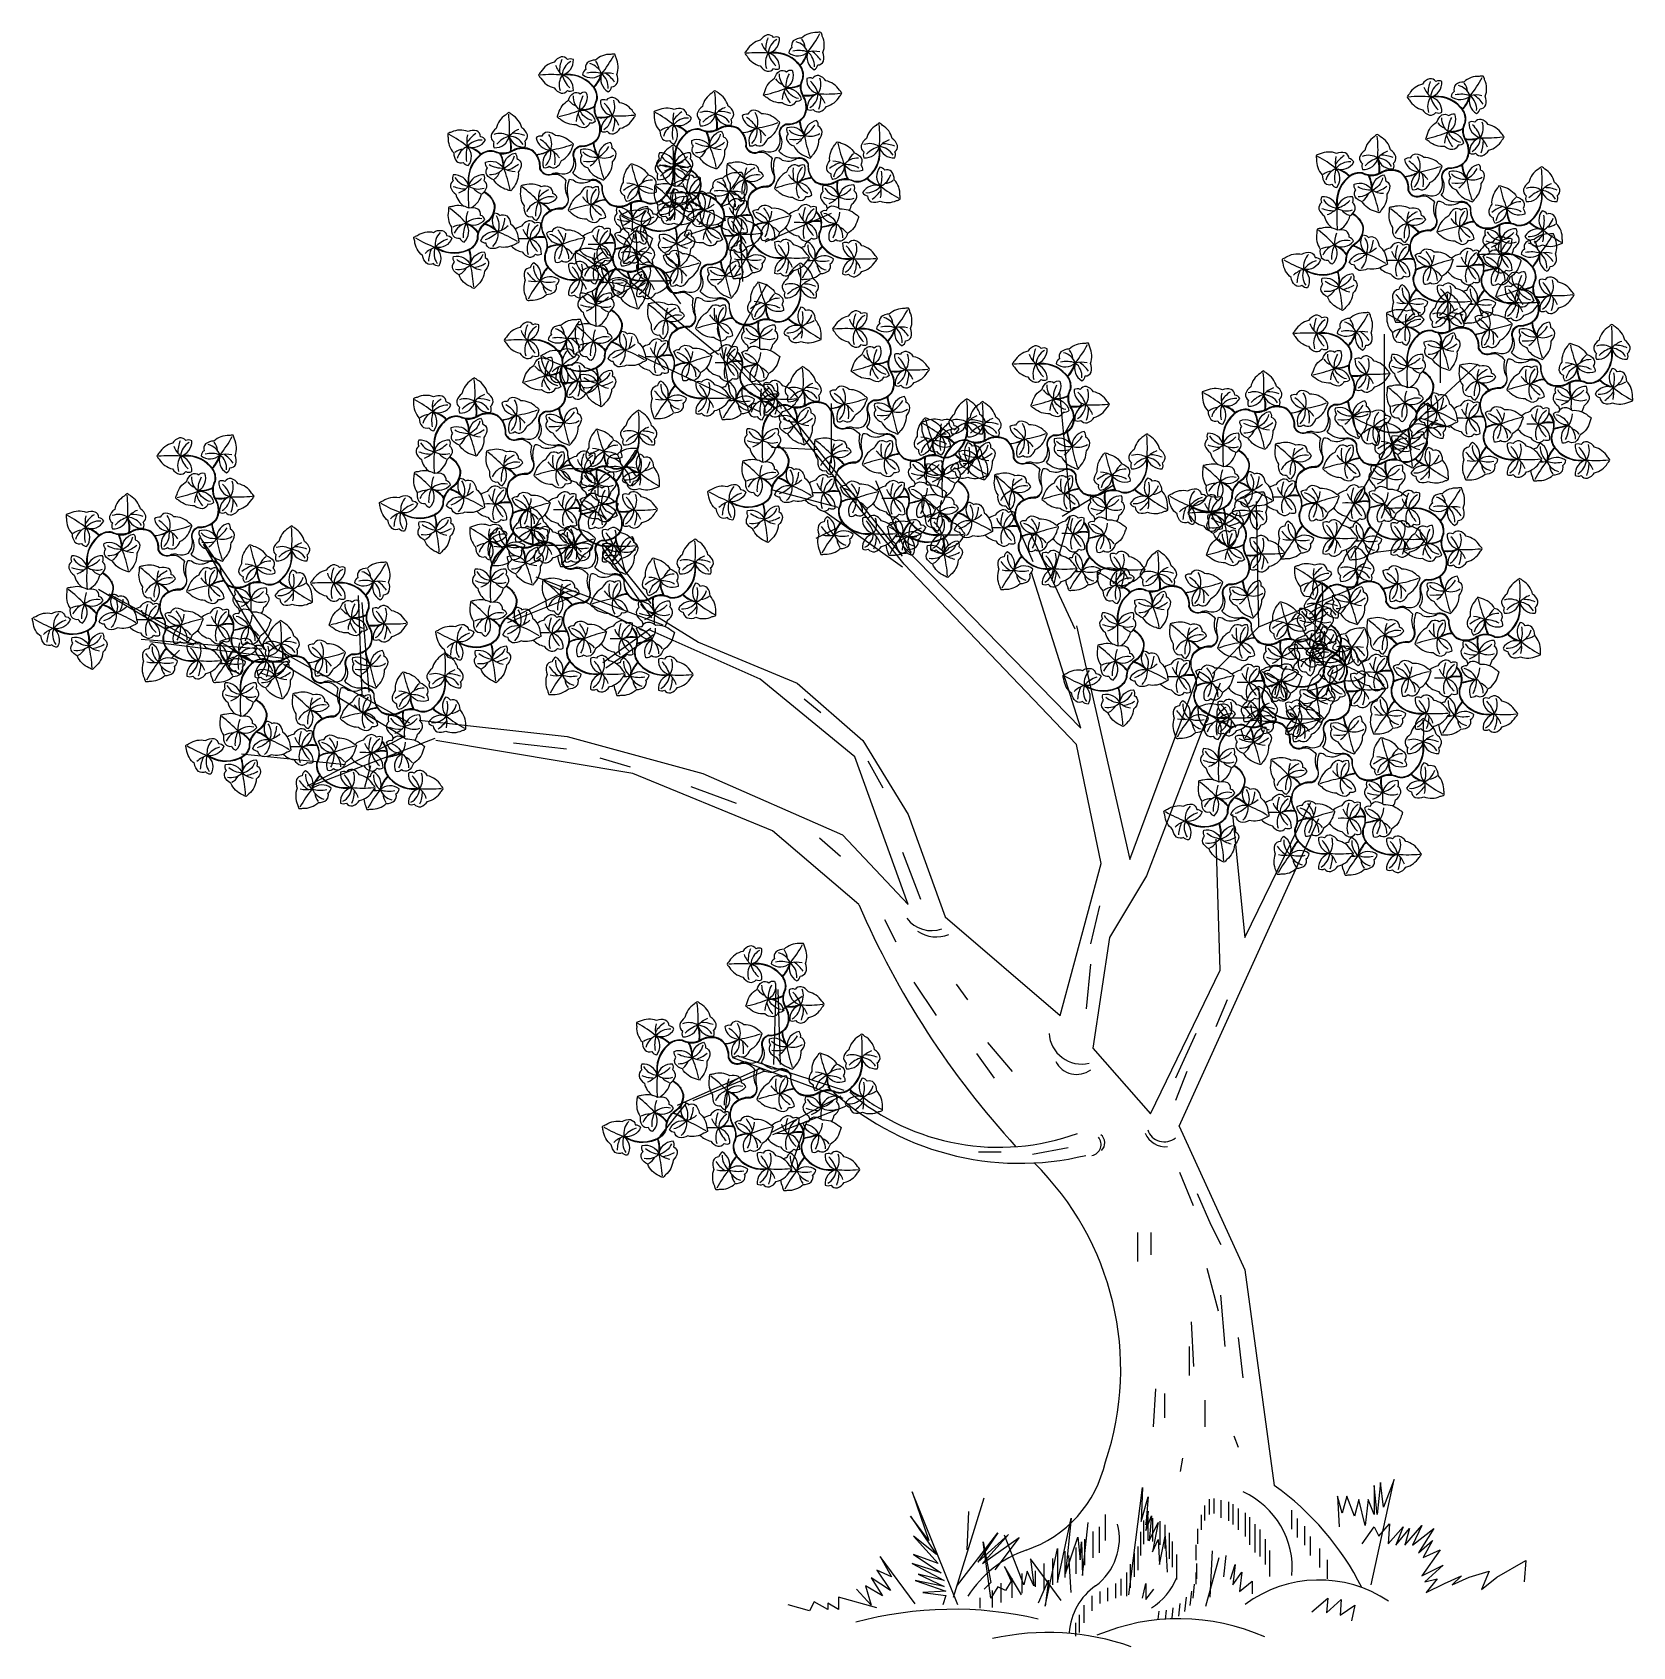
# Model space of a CAD drawing. Header units: millimetres. Extents: x 234.09 to 238.61, y 162.01 to 166.57.
import ezdxf

# ---------------------------------------------------------------- set-up
doc = ezdxf.new("R2010")
doc.units = ezdxf.units.MM
for name, color, linetype in [('62', 62, 'Continuous'), ('63', 63, 'Continuous'), ('CauleArvore', 253, 'Continuous')]:
    doc.layers.add(name, color=color, linetype=linetype)

msp = doc.modelspace()

# ---------------------------------------------------------------- linework, layer by layer
at = {"layer": '62'}
for p, q in [((237.867, 162.1844), (237.9319, 162.4822)), ((237.893, 162.4736), (237.8843, 162.3829)), ((237.9016, 162.4045), (237.893, 162.4736)), ((237.9319, 162.4822), (237.9016, 162.4045)), ((236.7001, 162.1283), (236.5704, 162.4477)), ((236.5704, 162.4477), (236.618, 162.3095)), ((236.6871, 162.1498), (236.7736, 162.4304)), ((237.1826, 162.1564), (237.2209, 162.4592)), ((237.2209, 162.4592), (237.2177, 162.3636)), ((237.2177, 162.3636), (237.2369, 162.4337)), ((237.2369, 162.4337), (237.2305, 162.354)), ((237.7849, 162.3872), (237.7719, 162.4347)), ((237.7719, 162.4347), (237.7763, 162.3484)), ((237.7979, 162.4347), (237.7849, 162.3872)), ((237.8195, 162.3786), (237.7979, 162.4347)), ((237.8324, 162.4261), (237.8195, 162.3786)), ((237.8497, 162.3527), (237.8324, 162.4261)), ((237.8584, 162.4261), (237.8497, 162.3527)), ((237.8757, 162.3829), (237.8584, 162.4261)), ((237.8843, 162.3829), (237.8757, 162.4649)), ((237.8757, 162.4649), (237.8757, 162.3829)), ((236.618, 162.3095), (236.5661, 162.3786)), ((236.5661, 162.3786), (236.6396, 162.2707)), ((236.726, 162.2836), (236.7303, 162.3916)), ((237.2305, 162.354), (237.2369, 162.3923)), ((237.2369, 162.3923), (237.2305, 162.3381)), ((237.2305, 162.3381), (237.2465, 162.3795)), ((237.2465, 162.3795), (237.2401, 162.3094)), ((236.6958, 162.1801), (236.8125, 162.3311)), ((236.8125, 162.3311), (236.7563, 162.2491)), ((236.9815, 162.1914), (237.0198, 162.3732)), ((237.0198, 162.3732), (237.0039, 162.2169)), ((237.0518, 162.2106), (237.0677, 162.3604)), ((237.2401, 162.3094), (237.2656, 162.3604)), ((237.2656, 162.3604), (237.2497, 162.2775)), ((237.8411, 162.3009), (237.8757, 162.3484)), ((237.8757, 162.3484), (237.8886, 162.3225)), ((237.8886, 162.3225), (237.9189, 162.357)), ((237.9189, 162.357), (237.9146, 162.3009)), ((237.9146, 162.3009), (237.9578, 162.3484)), ((237.9578, 162.3484), (237.9362, 162.2966)), ((237.9362, 162.2966), (237.9751, 162.3441)), ((237.9621, 162.2966), (238.0096, 162.3527)), ((237.9751, 162.3441), (237.9621, 162.2966)), ((238.0096, 162.3527), (237.9837, 162.2966)), ((237.9837, 162.2966), (238.0442, 162.3441)), ((238.0442, 162.3441), (238.001, 162.275)), ((236.6396, 162.2707), (236.5747, 162.3225)), ((236.5747, 162.3225), (236.6439, 162.2448)), ((236.7563, 162.2491), (236.8427, 162.3268)), ((236.8427, 162.3268), (236.7692, 162.2448)), ((236.7692, 162.2448), (236.873, 162.3182)), ((236.7932, 162.1468), (236.7709, 162.3062)), ((236.7709, 162.3062), (236.7932, 162.1914)), ((236.873, 162.3182), (236.8038, 162.2275)), ((236.8858, 162.1851), (236.8315, 162.3253)), ((236.9464, 162.1245), (236.9815, 162.2871)), ((236.9815, 162.2871), (236.9815, 162.1914)), ((237.0039, 162.2169), (237.039, 162.319)), ((237.039, 162.319), (237.0454, 162.2552)), ((237.0454, 162.2552), (237.0486, 162.3062)), ((237.0486, 162.3062), (237.0518, 162.2106)), ((237.2497, 162.2775), (237.2656, 162.3126)), ((237.2656, 162.3126), (237.2688, 162.2424)), ((237.2688, 162.2424), (237.2848, 162.3221)), ((237.2848, 162.3221), (237.2911, 162.2201)), ((238.001, 162.275), (238.0399, 162.3095)), ((238.0615, 162.2836), (238.0096, 162.2103)), ((238.0399, 162.3095), (238.014, 162.2621)), ((238.014, 162.2621), (238.0615, 162.2836)), ((236.5793, 162.1309), (236.4804, 162.2648)), ((236.4804, 162.2648), (236.5123, 162.2074)), ((236.6525, 162.2189), (236.5704, 162.2448)), ((236.5704, 162.2448), (236.6612, 162.1973)), ((236.6439, 162.2448), (236.5747, 162.2707)), ((236.5747, 162.2707), (236.6525, 162.2189)), ((236.9911, 162.1404), (236.9049, 162.2584)), ((236.9049, 162.2584), (236.9145, 162.1819)), ((237.0198, 162.1628), (237.0134, 162.268)), ((237.3997, 162.1245), (237.438, 162.2616)), ((237.4124, 162.15), (237.4188, 162.2807)), ((237.4508, 162.2074), (237.4571, 162.268)), ((237.4699, 162.201), (237.4827, 162.2424)), ((237.4827, 162.2424), (237.4763, 162.1851)), ((238.0096, 162.2103), (238.0702, 162.2405)), ((238.0702, 162.2405), (238.0183, 162.193)), ((238.2214, 162.2059), (238.3035, 162.2534)), ((238.3035, 162.2534), (238.2992, 162.193)), ((236.5091, 162.1691), (236.4548, 162.2042)), ((236.4548, 162.2042), (236.4868, 162.1532)), ((236.5123, 162.2074), (236.4708, 162.2265)), ((236.4708, 162.2265), (236.5091, 162.1691)), ((236.6612, 162.1801), (236.5791, 162.1973)), ((236.5791, 162.1973), (236.6655, 162.1671)), ((236.6612, 162.1973), (236.5877, 162.2146)), ((236.5877, 162.2146), (236.6612, 162.1801)), ((236.8794, 162.1564), (236.8315, 162.2361)), ((236.8315, 162.2361), (236.8507, 162.1946)), ((236.8507, 162.1946), (236.8347, 162.1691)), ((236.8953, 162.2233), (236.8858, 162.1851)), ((236.9145, 162.1819), (236.8953, 162.2233)), ((236.9273, 162.1341), (236.956, 162.1978)), ((236.956, 162.1978), (236.9464, 162.1245)), ((237.4763, 162.1851), (237.5018, 162.2201)), ((237.5018, 162.2201), (237.4954, 162.1659)), ((237.4954, 162.1659), (237.5305, 162.1946)), ((237.5305, 162.1946), (237.5305, 162.1596)), ((238.0183, 162.193), (238.0529, 162.2016)), ((238.0529, 162.2016), (238.0226, 162.1628)), ((238.0745, 162.1887), (238.122, 162.2103)), ((238.122, 162.2103), (238.0961, 162.1844)), ((238.0961, 162.1844), (238.1436, 162.2059)), ((238.1436, 162.2059), (238.1998, 162.2232)), ((238.1998, 162.2232), (238.1782, 162.1714)), ((238.1782, 162.1714), (238.2214, 162.2059)), ((236.471, 162.1196), (236.363, 162.1498)), ((236.363, 162.1498), (236.363, 162.1153)), ((236.4548, 162.1277), (236.4133, 162.1723)), ((236.4868, 162.1532), (236.4389, 162.1819)), ((236.4389, 162.1819), (236.4548, 162.1277)), ((236.6655, 162.1671), (236.6007, 162.1628)), ((236.6007, 162.1628), (236.6655, 162.1542)), ((236.6655, 162.1542), (236.6569, 162.1283)), ((236.7932, 162.1914), (236.774, 162.1723)), ((236.8123, 162.1787), (236.7932, 162.1468)), ((236.8347, 162.1691), (236.8123, 162.1787)), ((237.2209, 162.1468), (237.2305, 162.1883)), ((237.2305, 162.1883), (237.2305, 162.1436)), ((237.2305, 162.1436), (237.2528, 162.1723)), ((237.6997, 162.1086), (237.7444, 162.1468)), ((237.7444, 162.1468), (237.7412, 162.1054)), ((238.0226, 162.1628), (238.0745, 162.1887)), ((236.2809, 162.111), (236.2203, 162.1283)), ((236.2938, 162.1369), (236.2809, 162.111)), ((236.3327, 162.1153), (236.2938, 162.1369)), ((236.363, 162.1153), (236.3327, 162.1326)), ((236.3327, 162.1326), (236.3327, 162.1153)), ((237.7412, 162.1054), (237.7827, 162.1436)), ((237.7827, 162.1436), (237.7795, 162.099)), ((237.7795, 162.099), (237.821, 162.1277)), ((237.821, 162.1277), (237.8114, 162.0831))]:
    msp.add_line(p, q, dxfattribs=at)
for points in [[(236.3095, 166.5143, 0.127493), (236.276, 166.5142, 0.236268), (236.2428, 166.5431)], [(235.7273, 166.4524, 0.127493), (235.6938, 166.4523, 0.236268), (235.6606, 166.4813)], [(236.2945, 166.4723, 0.249386), (236.276, 166.5142, 0.13922), (236.2341, 166.5165, 0.13922)], [(235.7123, 166.4105, 0.249386), (235.6938, 166.4523, 0.13922), (235.6519, 166.4546, 0.13922)], [(236.2049, 166.3799, -0.127493), (236.2145, 166.4119, -0.236268), (236.1961, 166.452)], [(236.2494, 166.3824, -0.249386), (236.2145, 166.4119, -0.13922), (236.2241, 166.4528, -0.13922)], [(236.3247, 166.3688, 0.127493), (236.3054, 166.3961, 0.236268), (236.31, 166.4399)], [(235.6227, 166.318, -0.127493), (235.6323, 166.3501, -0.236268), (235.6139, 166.3901)], [(235.6672, 166.3205, -0.249386), (235.6323, 166.3501, -0.13922), (235.6419, 166.3909, -0.13922)], [(236.2818, 166.3569, 0.249386), (236.3054, 166.3961, 0.13922), (236.2832, 166.4317, 0.13922)], [(238.1649, 166.3486, 0.249386), (238.1464, 166.3905, 0.13922), (238.1045, 166.3928, 0.13922)], [(238.1799, 166.3906, 0.127493), (238.1464, 166.3905, 0.236268), (238.1132, 166.4194)], [(235.6996, 166.2951, 0.249386), (235.7232, 166.3342, 0.13922), (235.701, 166.3698, 0.13922)], [(235.7425, 166.3069, 0.127493), (235.7232, 166.3342, 0.236268), (235.7278, 166.378)], [(235.897, 166.3422, 0.127493), (235.8971, 166.3088, 0.236268), (235.8682, 166.2756)], [(236.0425, 166.3575, 0.127493), (236.0152, 166.3382, 0.236268), (235.9714, 166.3428)], [(236.157, 166.2768, 0.127493), (236.1321, 166.2992, 0.236268), (236.127, 166.3429)], [(235.939, 166.3273, 0.249386), (235.8971, 166.3088, 0.13922), (235.8948, 166.2669, 0.13922)], [(236.0544, 166.3146, 0.249386), (236.0152, 166.3382, 0.13922), (235.9796, 166.316, 0.13922)], [(236.1177, 166.2558, 0.249386), (236.1321, 166.2992, 0.13922), (236.1026, 166.329, 0.13922)], [(236.223, 166.2936, 0.249386), (236.2664, 166.2792, 0.13922), (236.2963, 166.3087, 0.13922)], [(238.0753, 166.2562, -0.127493), (238.0849, 166.2882, -0.236268), (238.0666, 166.3283)], [(238.1198, 166.2587, -0.249386), (238.0849, 166.2882, -0.13922), (238.0946, 166.3291, -0.13922)], [(238.1522, 166.2332, 0.249386), (238.1758, 166.2724, 0.13922), (238.1536, 166.308, 0.13922)], [(238.1952, 166.245, 0.127493), (238.1758, 166.2724, 0.236268), (238.1804, 166.3162)], [(235.3148, 166.2804, 0.127493), (235.3149, 166.2469, 0.236268), (235.286, 166.2137)], [(235.3568, 166.2654, 0.249386), (235.3149, 166.2469, 0.13922), (235.3126, 166.205, 0.13922)], [(235.4603, 166.2956, 0.127493), (235.433, 166.2763, 0.236268), (235.3892, 166.2809)], [(235.4722, 166.2527, 0.249386), (235.433, 166.2763, 0.13922), (235.3974, 166.2541, 0.13922)], [(235.5355, 166.1939, 0.249386), (235.5499, 166.2373, 0.13922), (235.5204, 166.2672, 0.13922)], [(235.5748, 166.2149, 0.127493), (235.5499, 166.2373, 0.236268), (235.5448, 166.2811)], [(236.0289, 166.2822, -0.249386), (235.9994, 166.2472, -0.13922), (235.9585, 166.2569, -0.13922)], [(236.244, 166.2543, 0.127493), (236.2664, 166.2792, 0.236268), (236.3101, 166.2843)], [(235.4467, 166.2203, -0.249386), (235.4172, 166.1854, -0.13922), (235.3763, 166.1951, -0.13922)], [(235.6408, 166.2318, 0.249386), (235.6842, 166.2173, 0.13922), (235.7141, 166.2468, 0.13922)], [(235.6618, 166.1925, 0.127493), (235.6842, 166.2173, 0.236268), (235.7279, 166.2224)], [(236.0314, 166.2377, -0.127493), (235.9994, 166.2472, -0.236268), (235.9593, 166.2289)], [(236.3471, 166.2064, -0.127493), (236.3791, 166.1968, -0.236268), (236.4192, 166.2152)], [(237.7675, 166.2185, 0.127493), (237.7676, 166.1851, 0.236268), (237.7386, 166.1519)], [(237.913, 166.2338, 0.127493), (237.8857, 166.2145, 0.236268), (237.8419, 166.2191)], [(237.9248, 166.1908, 0.249386), (237.8857, 166.2145, 0.13922), (237.8501, 166.1923, 0.13922)], [(237.9881, 166.1321, 0.249386), (238.0026, 166.1755, 0.13922), (237.9731, 166.2053, 0.13922)], [(238.0274, 166.153, 0.127493), (238.0026, 166.1755, 0.236268), (237.9975, 166.2192)], [(235.4492, 166.1758, -0.127493), (235.4172, 166.1854, -0.236268), (235.3771, 166.167)], [(236.1025, 166.1866, 0.127493), (236.0978, 166.1535, 0.236268), (236.0644, 166.1248)], [(236.1419, 166.1658, 0.249386), (236.0978, 166.1535, 0.13922), (236.0895, 166.1124, 0.13922)], [(236.2215, 166.1673, 0.127493), (236.2464, 166.1449, 0.236268), (236.2515, 166.1012)], [(236.2608, 166.1883, 0.249386), (236.2464, 166.1449, 0.13922), (236.2759, 166.115, 0.13922)], [(236.3496, 166.1619, -0.249386), (236.3791, 166.1968, -0.13922), (236.42, 166.1872, -0.13922)], [(236.4396, 166.1168, 0.249386), (236.4814, 166.1353, 0.13922), (236.4837, 166.1772, 0.13922)], [(236.4815, 166.1018, 0.127493), (236.4814, 166.1353, 0.236268), (236.5103, 166.1685)], [(237.8094, 166.2035, 0.249386), (237.7676, 166.1851, 0.13922), (237.7653, 166.1432, 0.13922)], [(238.0934, 166.1699, 0.249386), (238.1368, 166.1555, 0.13922), (238.1667, 166.185, 0.13922)], [(238.1144, 166.1306, 0.127493), (238.1368, 166.1555, 0.236268), (238.1806, 166.1606)], [(235.5203, 166.1248, 0.127493), (235.5156, 166.0917, 0.236268), (235.4822, 166.063)], [(235.6786, 166.1265, 0.249386), (235.6642, 166.0831, 0.13922), (235.6937, 166.0532, 0.13922)], [(235.7649, 166.1446, -0.127493), (235.797, 166.135, -0.236268), (235.837, 166.1533)], [(235.7674, 166.1001, -0.249386), (235.797, 166.135, -0.13922), (235.8378, 166.1253, -0.13922)], [(235.8574, 166.055, 0.249386), (235.8992, 166.0735, 0.13922), (235.9015, 166.1154, 0.13922)], [(235.8984, 166.1256, 0.127493), (235.8935, 166.0925, 0.236268), (235.8599, 166.064)], [(236.0715, 166.0765, 0.249386), (236.053, 166.1183, 0.13922), (236.0111, 166.1206, 0.13922)], [(236.0865, 166.1184, 0.127493), (236.053, 166.1183, 0.236268), (236.0198, 166.1472)], [(236.3241, 166.1295, 0.249386), (236.3633, 166.1059, 0.13922), (236.3989, 166.1281, 0.13922)], [(237.8994, 166.1584, -0.249386), (237.8698, 166.1235, -0.13922), (237.829, 166.1332, -0.13922)], [(237.9019, 166.114, -0.127493), (237.8698, 166.1235, -0.236268), (237.8298, 166.1052)], [(235.5597, 166.1039, 0.249386), (235.5156, 166.0917, 0.13922), (235.5073, 166.0505, 0.13922)], [(235.6393, 166.1055, 0.127493), (235.6642, 166.0831, 0.236268), (235.6693, 166.0393)], [(235.9376, 166.1044, 0.249386), (235.8935, 166.0925, 0.13922), (235.8849, 166.0514, 0.13922)], [(235.8993, 166.04, 0.127493), (235.8992, 166.0735, 0.236268), (235.9281, 166.1066)], [(235.9778, 166.1137, -0.249386), (235.9825, 166.0682, -0.13922), (235.9473, 166.0454, -0.13922)], [(236.0116, 166.0847, -0.127493), (235.9825, 166.0682, -0.236268), (235.9681, 166.0266)], [(236.0538, 166.0753, 0.127493), (236.0731, 166.048, 0.236268), (236.0685, 166.0042)], [(236.0967, 166.0872, 0.249386), (236.0731, 166.048, 0.13922), (236.0953, 166.0124, 0.13922)], [(236.2938, 166.0707, 0.249386), (236.2702, 166.0315, 0.13922), (236.2924, 165.9959, 0.13922)], [(236.336, 166.0866, 0.127493), (236.3633, 166.1059, 0.236268), (236.4071, 166.1013)], [(238.2175, 166.0827, -0.127493), (238.2496, 166.0731, -0.236268), (238.2896, 166.0915)], [(238.22, 166.0382, -0.249386), (238.2496, 166.0731, -0.13922), (238.2905, 166.0635, -0.13922)], [(235.3162, 166.0637, 0.127493), (235.3113, 166.0306, 0.236268), (235.2777, 166.0022)], [(235.3554, 166.0426, 0.249386), (235.3113, 166.0306, 0.13922), (235.3027, 165.9895, 0.13922)], [(235.3956, 166.0519, -0.249386), (235.4003, 166.0064, -0.13922), (235.3651, 165.9836, -0.13922)], [(235.4294, 166.0229, -0.127493), (235.4003, 166.0064, -0.236268), (235.3859, 165.9648)], [(235.5145, 166.0253, 0.249386), (235.4909, 165.9862, 0.13922), (235.5131, 165.9505, 0.13922)], [(235.7419, 166.0677, 0.249386), (235.7811, 166.044, 0.13922), (235.8167, 166.0663, 0.13922)], [(235.7538, 166.0247, 0.127493), (235.7811, 166.044, 0.236268), (235.8249, 166.0395)], [(235.9819, 165.984, -0.127493), (235.9915, 166.0161, -0.236268), (235.9731, 166.0561)], [(236.0264, 165.9865, -0.249386), (235.9915, 166.0161, -0.13922), (236.0012, 166.0569, -0.13922)], [(236.0588, 165.961, 0.249386), (236.0824, 166.0002, 0.13922), (236.0602, 166.0358, 0.13922)], [(236.1017, 165.9729, 0.127493), (236.0824, 166.0002, 0.236268), (236.087, 166.044)], [(236.1291, 166.0617, -0.249386), (236.1641, 166.0321, -0.13922), (236.1544, 165.9913, -0.13922)], [(236.1736, 166.0642, -0.127493), (236.1641, 166.0321, -0.236268), (236.1824, 165.9921)], [(236.2508, 166.0588, 0.127493), (236.2702, 166.0315, 0.236268), (236.2656, 165.9877)], [(236.3211, 166.0591, -0.249386), (236.3561, 166.0296, -0.13922), (236.3464, 165.9887, -0.13922)], [(236.3656, 166.0616, -0.127493), (236.3561, 166.0296, -0.236268), (236.3744, 165.9895)], [(237.973, 166.0629, 0.127493), (237.9683, 166.0298, 0.236268), (237.9349, 166.0011)], [(238.0123, 166.0421, 0.249386), (237.9683, 166.0298, 0.13922), (237.96, 165.9886, 0.13922)], [(238.092, 166.0436, 0.127493), (238.1168, 166.0212, 0.236268), (238.122, 165.9775)], [(238.1313, 166.0646, 0.249386), (238.1168, 166.0212, 0.13922), (238.1463, 165.9913, 0.13922)], [(238.31, 165.9931, 0.249386), (238.3519, 166.0116, 0.13922), (238.3542, 166.0535, 0.13922)], [(238.352, 165.9781, 0.127493), (238.3519, 166.0116, 0.236268), (238.3808, 166.0448)], [(235.4716, 166.0135, 0.127493), (235.4909, 165.9862, 0.236268), (235.4863, 165.9424)], [(235.547, 165.9999, -0.249386), (235.5819, 165.9703, -0.13922), (235.5722, 165.9294, -0.13922)], [(235.5914, 166.0024, -0.127493), (235.5819, 165.9703, -0.236268), (235.6002, 165.9303)], [(235.6686, 165.997, 0.127493), (235.688, 165.9697, 0.236268), (235.6834, 165.9259)], [(235.7116, 166.0088, 0.249386), (235.688, 165.9697, 0.13922), (235.7102, 165.934, 0.13922)], [(235.7389, 165.9973, -0.249386), (235.7739, 165.9677, -0.13922), (235.7642, 165.9268, -0.13922)], [(235.7834, 165.9998, -0.127493), (235.7739, 165.9677, -0.236268), (235.7922, 165.9277)], [(235.9402, 166.0038, -0.249386), (235.9057, 165.9738, -0.13922), (235.8668, 165.9895, -0.13922)], [(237.7689, 166.0019, 0.127493), (237.7639, 165.9688, 0.236268), (237.7303, 165.9403)], [(237.8081, 165.9807, 0.249386), (237.7639, 165.9688, 0.13922), (237.7553, 165.9277, 0.13922)], [(237.8482, 165.99, -0.249386), (237.853, 165.9445, -0.13922), (237.8177, 165.9217, -0.13922)], [(238.1946, 166.0058, 0.249386), (238.2337, 165.9822, 0.13922), (238.2694, 166.0044, 0.13922)], [(238.2064, 165.9629, 0.127493), (238.2337, 165.9822, 0.236268), (238.2775, 165.9776)], [(235.358, 165.942, -0.249386), (235.3235, 165.9119, -0.13922), (235.2846, 165.9277, -0.13922)], [(235.674, 165.9464, 0.127493), (235.6741, 165.9129, 0.236268), (235.6452, 165.8797)], [(235.716, 165.9314, 0.249386), (235.6741, 165.9129, 0.13922), (235.6718, 165.871, 0.13922)], [(235.8196, 165.9616, 0.127493), (235.7922, 165.9423, 0.236268), (235.7485, 165.9469)], [(235.8314, 165.9187, 0.249386), (235.7922, 165.9423, 0.13922), (235.7566, 165.9201, 0.13922)], [(235.936, 165.9595, -0.127493), (235.9057, 165.9738, -0.236268), (235.8634, 165.9617)], [(235.8947, 165.8599, 0.249386), (235.9092, 165.9033, 0.13922), (235.8797, 165.9332, 0.13922)], [(235.934, 165.8809, 0.127493), (235.9092, 165.9033, 0.236268), (235.904, 165.947)], [(236.084, 165.9717, 0.249386), (236.1025, 165.9299, 0.13922), (236.1444, 165.9276, 0.13922)], [(236.276, 165.9692, 0.249386), (236.2945, 165.9273, 0.13922), (236.3364, 165.925, 0.13922)], [(237.8821, 165.961, -0.127493), (237.853, 165.9445, -0.236268), (237.8385, 165.9029)], [(237.9242, 165.9516, 0.127493), (237.9436, 165.9243, 0.236268), (237.939, 165.8805)], [(237.9672, 165.9635, 0.249386), (237.9436, 165.9243, 0.13922), (237.9658, 165.8887, 0.13922)], [(237.9996, 165.938, -0.249386), (238.0345, 165.9084, -0.13922), (238.0248, 165.8676, -0.13922)], [(238.0441, 165.9405, -0.127493), (238.0345, 165.9084, -0.236268), (238.0529, 165.8684)], [(238.1213, 165.9351, 0.127493), (238.1406, 165.9078, 0.236268), (238.136, 165.864)], [(238.1642, 165.947, 0.249386), (238.1406, 165.9078, 0.13922), (238.1628, 165.8722, 0.13922)], [(238.1916, 165.9354, -0.249386), (238.2265, 165.9058, -0.13922), (238.2168, 165.865, -0.13922)], [(238.2361, 165.9379, -0.127493), (238.2265, 165.9058, -0.236268), (238.2449, 165.8658)], [(238.3631, 165.9033, 0.249386), (238.3446, 165.9451, 0.13922), (238.3027, 165.9474, 0.13922)], [(238.3781, 165.9452, 0.127493), (238.3446, 165.9451, 0.236268), (238.3114, 165.9741)], [(235.3538, 165.8976, -0.127493), (235.3235, 165.9119, -0.236268), (235.2812, 165.8998)], [(235.5018, 165.9099, 0.249386), (235.5203, 165.868, 0.13922), (235.5622, 165.8657, 0.13922)], [(235.6938, 165.9073, 0.249386), (235.7123, 165.8654, 0.13922), (235.7542, 165.8631, 0.13922)], [(235.806, 165.8863, -0.249386), (235.7764, 165.8514, -0.13922), (235.7355, 165.861, -0.13922)], [(236, 165.8977, 0.249386), (236.0434, 165.8833, 0.13922), (236.0733, 165.9128, 0.13922)], [(236.021, 165.8584, 0.127493), (236.0434, 165.8833, 0.236268), (236.0871, 165.8884)], [(236.0691, 165.9298, 0.127493), (236.1025, 165.9299, 0.236268), (236.1357, 165.901)], [(236.275, 165.9252, 0.073906), (236.2945, 165.9273, 0.236268), (236.3277, 165.8984)], [(235.4869, 165.8679, 0.127493), (235.5203, 165.868, 0.236268), (235.5535, 165.8391)], [(235.6928, 165.8633, 0.073906), (235.7123, 165.8654, 0.236268), (235.7455, 165.8365)], [(235.8085, 165.8418, -0.127493), (235.7764, 165.8514, -0.236268), (235.7364, 165.833)], [(237.8064, 165.8358, -0.127493), (237.7762, 165.8501, -0.236268), (237.7338, 165.838)], [(237.8107, 165.8801, -0.249386), (237.7762, 165.8501, -0.13922), (237.7373, 165.8658, -0.13922)], [(237.9545, 165.848, 0.249386), (237.973, 165.8062, 0.13922), (238.0149, 165.8039, 0.13922)], [(238.1465, 165.8454, 0.249386), (238.165, 165.8036, 0.13922), (238.2069, 165.8013, 0.13922)], [(238.2735, 165.8108, -0.127493), (238.2831, 165.8429, -0.236268), (238.2648, 165.8829)], [(238.318, 165.8133, -0.249386), (238.2831, 165.8429, -0.13922), (238.2928, 165.8837, -0.13922)], [(238.3504, 165.7878, 0.249386), (238.374, 165.827, 0.13922), (238.3518, 165.8626, 0.13922)], [(238.3934, 165.7997, 0.127493), (238.374, 165.827, 0.236268), (238.3786, 165.8708)], [(236.1241, 165.8105, -0.127493), (236.1562, 165.801, -0.236268), (236.1962, 165.8193)], [(236.1266, 165.7661, -0.249386), (236.1562, 165.801, -0.13922), (236.197, 165.7913, -0.13922)], [(237.9395, 165.8061, 0.127493), (237.973, 165.8062, 0.236268), (238.0062, 165.7772)], [(238.1455, 165.8015, 0.073906), (238.165, 165.8036, 0.236268), (238.1982, 165.7747)], [(235.8796, 165.7908, 0.127493), (235.8749, 165.7576, 0.236268), (235.8415, 165.7289)], [(235.9189, 165.7699, 0.249386), (235.8749, 165.7576, 0.13922), (235.8666, 165.7165, 0.13922)], [(235.9986, 165.7715, 0.127493), (236.0234, 165.749, 0.236268), (236.0285, 165.7053)], [(236.0379, 165.7924, 0.249386), (236.0234, 165.749, 0.13922), (236.0529, 165.7192, 0.13922)], [(236.2166, 165.721, 0.249386), (236.2584, 165.7394, 0.13922), (236.2607, 165.7813, 0.13922)], [(236.2585, 165.706, 0.127493), (236.2584, 165.7394, 0.236268), (236.2874, 165.7726)], [(236.5572, 165.7349, 0.127493), (236.5237, 165.7348, 0.236268), (236.4905, 165.7637)], [(237.8578, 165.7225, 0.127493), (237.8244, 165.7224, 0.236268), (237.7912, 165.7514)], [(237.9656, 165.7732, 0.127493), (237.9657, 165.7397, 0.236268), (237.9368, 165.7065)], [(238.0076, 165.7582, 0.249386), (237.9657, 165.7397, 0.13922), (237.9635, 165.6978, 0.13922)], [(238.1112, 165.7884, 0.127493), (238.0839, 165.7691, 0.236268), (238.0401, 165.7737)], [(238.123, 165.7455, 0.249386), (238.0839, 165.7691, 0.13922), (238.0482, 165.7469, 0.13922)], [(238.1863, 165.6867, 0.249386), (238.2008, 165.7301, 0.13922), (238.1713, 165.76, 0.13922)], [(238.2256, 165.7077, 0.127493), (238.2008, 165.7301, 0.236268), (238.1956, 165.7738)], [(235.615, 165.6612, 0.249386), (235.5965, 165.7031, 0.13922), (235.5546, 165.7054, 0.13922)], [(235.63, 165.7032, 0.127493), (235.5965, 165.7031, 0.236268), (235.5633, 165.732)], [(235.6755, 165.7297, 0.127493), (235.6705, 165.6966, 0.236268), (235.6369, 165.6682)], [(235.7147, 165.7085, 0.249386), (235.6705, 165.6966, 0.13922), (235.6619, 165.6555, 0.13922)], [(235.7548, 165.7178, -0.249386), (235.7596, 165.6723, -0.13922), (235.7243, 165.6495, -0.13922)], [(236.1011, 165.7337, 0.249386), (236.1403, 165.71, 0.13922), (236.1759, 165.7322, 0.13922)], [(236.113, 165.6907, 0.127493), (236.1403, 165.71, 0.236268), (236.1841, 165.7054)], [(236.5422, 165.693, 0.249386), (236.5237, 165.7348, 0.13922), (236.4818, 165.7371, 0.13922)], [(237.8429, 165.6806, 0.249386), (237.8244, 165.7224, 0.13922), (237.7825, 165.7247, 0.13922)], [(238.0976, 165.7131, -0.249386), (238.068, 165.6782, -0.13922), (238.0272, 165.6878, -0.13922)], [(238.2916, 165.7245, 0.249386), (238.335, 165.7101, 0.13922), (238.3649, 165.7396, 0.13922)], [(238.3126, 165.6852, 0.127493), (238.335, 165.7101, 0.236268), (238.3788, 165.7152)], [(235.7887, 165.6889, -0.127493), (235.7596, 165.6723, -0.236268), (235.7451, 165.6307)], [(235.8308, 165.6795, 0.127493), (235.8501, 165.6521, 0.236268), (235.8456, 165.6083)], [(235.8738, 165.6913, 0.249386), (235.8501, 165.6521, 0.13922), (235.8724, 165.6165, 0.13922)], [(235.9062, 165.6658, -0.249386), (235.9411, 165.6363, -0.13922), (235.9314, 165.5954, -0.13922)], [(235.9507, 165.6683, -0.127493), (235.9411, 165.6363, -0.236268), (235.9594, 165.5962)], [(236.0279, 165.663, 0.127493), (236.0472, 165.6356, 0.236268), (236.0426, 165.5918)], [(236.0708, 165.6748, 0.249386), (236.0472, 165.6356, 0.13922), (236.0694, 165.6, 0.13922)], [(236.0982, 165.6632, -0.249386), (236.1331, 165.6337, -0.13922), (236.1234, 165.5928, -0.13922)], [(236.1427, 165.6657, -0.127493), (236.1331, 165.6337, -0.236268), (236.1514, 165.5936)], [(236.4526, 165.6005, -0.127493), (236.4622, 165.6326, -0.236268), (236.4439, 165.6726)], [(236.4971, 165.603, -0.249386), (236.4622, 165.6326, -0.13922), (236.4719, 165.6734, -0.13922)], [(236.5725, 165.5894, 0.127493), (236.5531, 165.6167, 0.236268), (236.5577, 165.6605)], [(237.0651, 165.6359, 0.127493), (237.0316, 165.6358, 0.236268), (236.9984, 165.6648)], [(237.7533, 165.5881, -0.127493), (237.7628, 165.6202, -0.236268), (237.7445, 165.6602)], [(237.7977, 165.5906, -0.249386), (237.7628, 165.6202, -0.13922), (237.7725, 165.661, -0.13922)], [(238.1001, 165.6686, -0.127493), (238.068, 165.6782, -0.236268), (238.028, 165.6598)], [(235.5254, 165.5687, -0.127493), (235.535, 165.6008, -0.236268), (235.5167, 165.6408)], [(235.5699, 165.5712, -0.249386), (235.535, 165.6008, -0.13922), (235.5447, 165.6417, -0.13922)], [(235.6023, 165.5458, 0.249386), (235.6259, 165.5849, 0.13922), (235.6037, 165.6206, 0.13922)], [(235.6453, 165.5576, 0.127493), (235.6259, 165.5849, 0.236268), (235.6305, 165.6287)], [(236.5295, 165.5775, 0.249386), (236.5531, 165.6167, 0.13922), (236.5309, 165.6523, 0.13922)], [(237.0501, 165.594, 0.249386), (237.0316, 165.6358, 0.13922), (236.9897, 165.6381, 0.13922)], [(237.8302, 165.5651, 0.249386), (237.8538, 165.6043, 0.13922), (237.8316, 165.6399, 0.13922)], [(237.8731, 165.577, 0.127493), (237.8538, 165.6043, 0.236268), (237.8584, 165.6481)], [(238.1712, 165.6176, 0.127493), (238.1665, 165.5844, 0.236268), (238.1331, 165.5557)], [(238.3295, 165.6192, 0.249386), (238.315, 165.5758, 0.13922), (238.3445, 165.546, 0.13922)], [(238.4157, 165.6373, -0.127493), (238.4478, 165.6278, -0.236268), (238.4878, 165.6461)], [(238.4182, 165.5929, -0.249386), (238.4478, 165.6278, -0.13922), (238.4886, 165.6181, -0.13922)], [(235.713, 165.5636, -0.127493), (235.6828, 165.5779, -0.236268), (235.6404, 165.5658)], [(235.7173, 165.6079, -0.249386), (235.6828, 165.5779, -0.13922), (235.6438, 165.5936, -0.13922)], [(235.8611, 165.5759, 0.249386), (235.8795, 165.534, 0.13922), (235.9215, 165.5317, 0.13922)], [(236.0531, 165.5733, 0.249386), (236.0715, 165.5314, 0.13922), (236.1135, 165.5291, 0.13922)], [(236.2903, 165.5781, 0.127493), (236.263, 165.5588, 0.236268), (236.2192, 165.5634)], [(236.9605, 165.5015, -0.127493), (236.9701, 165.5336, -0.236268), (236.9517, 165.5736)], [(237.005, 165.504, -0.249386), (236.9701, 165.5336, -0.13922), (236.9797, 165.5744, -0.13922)], [(238.2105, 165.5967, 0.249386), (238.1665, 165.5844, 0.13922), (238.1582, 165.5433, 0.13922)], [(238.2902, 165.5983, 0.127493), (238.315, 165.5758, 0.236268), (238.3202, 165.5321)], [(238.5082, 165.5478, 0.249386), (238.5501, 165.5662, 0.13922), (238.5523, 165.6081, 0.13922)], [(238.5502, 165.5328, 0.127493), (238.5501, 165.5662, 0.236268), (238.579, 165.5994)], [(235.2176, 165.5311, 0.127493), (235.2177, 165.4976, 0.236268), (235.1887, 165.4645)], [(235.3631, 165.5464, 0.127493), (235.3358, 165.5271, 0.236268), (235.292, 165.5316)], [(235.3749, 165.5034, 0.249386), (235.3358, 165.5271, 0.13922), (235.3002, 165.5048, 0.13922)], [(235.4775, 165.4656, 0.127493), (235.4527, 165.488, 0.236268), (235.4475, 165.5318)], [(235.8461, 165.5339, 0.127493), (235.8795, 165.534, 0.236268), (235.9127, 165.5051)], [(236.0521, 165.5293, 0.073906), (236.0715, 165.5314, 0.236268), (236.1047, 165.5025)], [(236.1447, 165.5629, 0.127493), (236.1448, 165.5294, 0.236268), (236.1159, 165.4962)], [(236.1867, 165.5479, 0.249386), (236.1448, 165.5294, 0.13922), (236.1425, 165.4875, 0.13922)], [(236.3021, 165.5352, 0.249386), (236.263, 165.5588, 0.13922), (236.2273, 165.5366, 0.13922)], [(236.3654, 165.4764, 0.249386), (236.3799, 165.5198, 0.13922), (236.3504, 165.5497, 0.13922)], [(236.4047, 165.4974, 0.127493), (236.3799, 165.5198, 0.236268), (236.3747, 165.5635)], [(236.4707, 165.5142, 0.249386), (236.5141, 165.4998, 0.13922), (236.544, 165.5293, 0.13922)], [(237.0374, 165.4786, 0.249386), (237.061, 165.5177, 0.13922), (237.0388, 165.5533, 0.13922)], [(237.0803, 165.4904, 0.127493), (237.061, 165.5177, 0.236268), (237.0656, 165.5615)], [(237.4454, 165.5505, 0.127493), (237.4455, 165.517, 0.236268), (237.4166, 165.4838)], [(237.4873, 165.5355, 0.249386), (237.4455, 165.517, 0.13922), (237.4432, 165.4751, 0.13922)], [(237.5909, 165.5657, 0.127493), (237.5636, 165.5464, 0.236268), (237.5198, 165.551)], [(237.6028, 165.5228, 0.249386), (237.5636, 165.5464, 0.13922), (237.528, 165.5242, 0.13922)], [(237.6661, 165.464, 0.249386), (237.6805, 165.5074, 0.13922), (237.651, 165.5373, 0.13922)], [(237.7054, 165.485, 0.127493), (237.6805, 165.5074, 0.236268), (237.6754, 165.5511)], [(237.9671, 165.5565, 0.127493), (237.9621, 165.5234, 0.236268), (237.9285, 165.495)], [(238.0063, 165.5354, 0.249386), (237.9621, 165.5234, 0.13922), (237.9535, 165.4823, 0.13922)], [(238.0464, 165.5446, -0.249386), (238.0512, 165.4991, -0.13922), (238.0159, 165.4763, -0.13922)], [(238.3928, 165.5605, 0.249386), (238.4319, 165.5368, 0.13922), (238.4676, 165.559, 0.13922)], [(238.4046, 165.5175, 0.127493), (238.4319, 165.5368, 0.236268), (238.4757, 165.5322)], [(235.2595, 165.5161, 0.249386), (235.2177, 165.4976, 0.13922), (235.2154, 165.4557, 0.13922)], [(235.4382, 165.4446, 0.249386), (235.4527, 165.488, 0.13922), (235.4232, 165.5179, 0.13922)], [(235.5435, 165.4825, 0.249386), (235.5869, 165.468, 0.13922), (235.6168, 165.4975, 0.13922)], [(236.2767, 165.5028, -0.249386), (236.2471, 165.4679, -0.13922), (236.2062, 165.4775, -0.13922)], [(236.4917, 165.4749, 0.127493), (236.5141, 165.4998, 0.236268), (236.5579, 165.5049)], [(236.7982, 165.4791, 0.127493), (236.7708, 165.4598, 0.236268), (236.727, 165.4644)], [(237.5773, 165.4904, -0.249386), (237.5477, 165.4555, -0.13922), (237.5069, 165.4652, -0.13922)], [(237.7714, 165.5019, 0.249386), (237.8148, 165.4874, 0.13922), (237.8446, 165.5169, 0.13922)], [(237.7924, 165.4626, 0.127493), (237.8148, 165.4874, 0.236268), (237.8585, 165.4925)], [(238.0803, 165.5157, -0.127493), (238.0512, 165.4991, -0.236268), (238.0367, 165.4575)], [(238.1224, 165.5063, 0.127493), (238.1418, 165.4789, 0.236268), (238.1372, 165.4351)], [(238.1654, 165.5181, 0.249386), (238.1418, 165.4789, 0.13922), (238.164, 165.4433, 0.13922)], [(238.1978, 165.4926, -0.249386), (238.2327, 165.4631, -0.13922), (238.223, 165.4222, -0.13922)], [(238.2423, 165.4951, -0.127493), (238.2327, 165.4631, -0.236268), (238.251, 165.423)], [(238.3195, 165.4898, 0.127493), (238.3388, 165.4624, 0.236268), (238.3342, 165.4186)], [(238.3624, 165.5016, 0.249386), (238.3388, 165.4624, 0.13922), (238.361, 165.4268, 0.13922)], [(238.3898, 165.49, -0.249386), (238.4247, 165.4605, -0.13922), (238.415, 165.4196, -0.13922)], [(238.4343, 165.4925, -0.127493), (238.4247, 165.4605, -0.236268), (238.443, 165.4204)], [(235.3495, 165.471, -0.249386), (235.3199, 165.4361, -0.13922), (235.2791, 165.4458, -0.13922)], [(235.352, 165.4265, -0.127493), (235.3199, 165.4361, -0.236268), (235.2799, 165.4178)], [(235.5645, 165.4432, 0.127493), (235.5869, 165.468, 0.236268), (235.6307, 165.4732)], [(236.2792, 165.4583, -0.127493), (236.2471, 165.4679, -0.236268), (236.2071, 165.4495)], [(236.5948, 165.427, -0.127493), (236.6269, 165.4175, -0.236268), (236.6669, 165.4358)], [(236.6526, 165.4639, 0.127493), (236.6527, 165.4304, 0.236268), (236.6238, 165.3972)], [(236.6946, 165.4489, 0.249386), (236.6527, 165.4304, 0.13922), (236.6504, 165.3885, 0.13922)], [(236.81, 165.4362, 0.249386), (236.7708, 165.4598, 0.13922), (236.7352, 165.4376, 0.13922)], [(236.8733, 165.3774, 0.249386), (236.8877, 165.4208, 0.13922), (236.8582, 165.4507, 0.13922)], [(236.9126, 165.3984, 0.127493), (236.8877, 165.4208, 0.236268), (236.8826, 165.4646)], [(236.9786, 165.4153, 0.249386), (237.022, 165.4008, 0.13922), (237.0519, 165.4303, 0.13922)], [(237.5798, 165.4459, -0.127493), (237.5477, 165.4555, -0.236268), (237.5077, 165.4371)], [(238.0089, 165.4347, -0.249386), (237.9744, 165.4047, -0.13922), (237.9355, 165.4204, -0.13922)], [(234.6496, 165.3761, 0.127493), (234.6161, 165.376, 0.236268), (234.5829, 165.405)], [(235.6676, 165.3953, -0.127493), (235.6997, 165.3857, -0.236268), (235.7397, 165.4041)], [(235.6701, 165.3508, -0.249386), (235.6997, 165.3857, -0.13922), (235.7406, 165.376, -0.13922)], [(236.3503, 165.4073, 0.127493), (236.3456, 165.3741, 0.236268), (236.3122, 165.3454)], [(236.3896, 165.3864, 0.249386), (236.3456, 165.3741, 0.13922), (236.3373, 165.333, 0.13922)], [(236.4693, 165.3879, 0.127493), (236.4941, 165.3655, 0.236268), (236.4993, 165.3218)], [(236.5086, 165.4089, 0.249386), (236.4941, 165.3655, 0.13922), (236.5236, 165.3357, 0.13922)], [(236.5973, 165.3826, -0.249386), (236.6269, 165.4175, -0.13922), (236.6677, 165.4078, -0.13922)], [(236.6873, 165.3375, 0.249386), (236.7291, 165.3559, 0.13922), (236.7314, 165.3978, 0.13922)], [(236.7845, 165.4038, -0.249386), (236.755, 165.3689, -0.13922), (236.7141, 165.3786, -0.13922)], [(236.7292, 165.3225, 0.127493), (236.7291, 165.3559, 0.236268), (236.7581, 165.3891)], [(236.9996, 165.376, 0.127493), (237.022, 165.4008, 0.236268), (237.0657, 165.4059)], [(237.6509, 165.3949, 0.127493), (237.6462, 165.3618, 0.236268), (237.6128, 165.3331)], [(237.8092, 165.3966, 0.249386), (237.7948, 165.3532, 0.13922), (237.8243, 165.3233, 0.13922)], [(237.8955, 165.4147, -0.127493), (237.9275, 165.4051, -0.236268), (237.9676, 165.4234)], [(237.898, 165.3702, -0.249386), (237.9275, 165.4051, -0.13922), (237.9684, 165.3954, -0.13922)], [(238.0046, 165.3904, -0.127493), (237.9744, 165.4047, -0.236268), (237.932, 165.3926)], [(237.9879, 165.3251, 0.249386), (238.0298, 165.3436, 0.13922), (238.0321, 165.3855, 0.13922)], [(238.1527, 165.4027, 0.249386), (238.1712, 165.3608, 0.13922), (238.2131, 165.3585, 0.13922)], [(238.3447, 165.4001, 0.249386), (238.3632, 165.3582, 0.13922), (238.4051, 165.3559, 0.13922)], [(234.6346, 165.3342, 0.249386), (234.6161, 165.376, 0.13922), (234.5742, 165.3783, 0.13922)], [(235.4231, 165.3755, 0.127493), (235.4184, 165.3424, 0.236268), (235.385, 165.3137)], [(235.4624, 165.3547, 0.249386), (235.4184, 165.3424, 0.13922), (235.4101, 165.3012, 0.13922)], [(235.5421, 165.3562, 0.127493), (235.5669, 165.3338, 0.236268), (235.5721, 165.2901)], [(235.5814, 165.3772, 0.249386), (235.5669, 165.3338, 0.13922), (235.5964, 165.3039, 0.13922)], [(235.7742, 165.2971, 0.249386), (235.7557, 165.3389, 0.13922), (235.7138, 165.3412, 0.13922)], [(235.7892, 165.339, 0.127493), (235.7557, 165.3389, 0.236268), (235.7225, 165.3679)], [(235.7601, 165.3057, 0.249386), (235.802, 165.3242, 0.13922), (235.8043, 165.3661, 0.13922)], [(235.8021, 165.2907, 0.127493), (235.802, 165.3242, 0.236268), (235.8309, 165.3574)], [(236.1462, 165.3462, 0.127493), (236.1412, 165.3131, 0.236268), (236.1076, 165.2847)], [(236.5719, 165.3501, 0.249386), (236.611, 165.3265, 0.13922), (236.6466, 165.3487, 0.13922)], [(236.787, 165.3593, -0.127493), (236.755, 165.3689, -0.236268), (236.7149, 165.3505)], [(237.6903, 165.374, 0.249386), (237.6462, 165.3618, 0.13922), (237.6379, 165.3206, 0.13922)], [(237.7699, 165.3756, 0.127493), (237.7948, 165.3532, 0.236268), (237.7999, 165.3094)], [(238.0299, 165.3101, 0.127493), (238.0298, 165.3436, 0.236268), (238.0587, 165.3767)], [(238.1377, 165.3607, 0.127493), (238.1712, 165.3608, 0.236268), (238.2044, 165.3319)], [(238.3437, 165.3561, 0.073906), (238.3632, 165.3582, 0.236268), (238.3964, 165.3293)], [(234.545, 165.2417, -0.127493), (234.5546, 165.2738, -0.236268), (234.5362, 165.3138)], [(234.5895, 165.2442, -0.249386), (234.5546, 165.2738, -0.13922), (234.5642, 165.3146, -0.13922)], [(234.6219, 165.2188, 0.249386), (234.6455, 165.2579, 0.13922), (234.6233, 165.2935, 0.13922)], [(234.6648, 165.2306, 0.127493), (234.6455, 165.2579, 0.236268), (234.6501, 165.3017)], [(235.219, 165.3145, 0.127493), (235.214, 165.2814, 0.236268), (235.1804, 165.2529)], [(235.2582, 165.2933, 0.249386), (235.214, 165.2814, 0.13922), (235.2054, 165.2403, 0.13922)], [(235.2983, 165.3026, -0.249386), (235.3031, 165.2571, -0.13922), (235.2678, 165.2343, -0.13922)], [(235.6447, 165.3184, 0.249386), (235.6838, 165.2948, 0.13922), (235.7195, 165.317, 0.13922)], [(235.6565, 165.2755, 0.127493), (235.6838, 165.2948, 0.236268), (235.7276, 165.2902)], [(236.1854, 165.325, 0.249386), (236.1412, 165.3131, 0.13922), (236.1326, 165.272, 0.13922)], [(236.2255, 165.3343, -0.249386), (236.2303, 165.2888, -0.13922), (236.195, 165.266, -0.13922)], [(236.2594, 165.3054, -0.127493), (236.2303, 165.2888, -0.236268), (236.2158, 165.2472)], [(236.3015, 165.2959, 0.127493), (236.3209, 165.2686, 0.236268), (236.3163, 165.2248)], [(236.3445, 165.3078, 0.249386), (236.3209, 165.2686, 0.13922), (236.3431, 165.233, 0.13922)], [(236.5837, 165.3072, 0.127493), (236.611, 165.3265, 0.236268), (236.6548, 165.3219)], [(236.8581, 165.3083, 0.127493), (236.8534, 165.2752, 0.236268), (236.82, 165.2465)], [(237.0164, 165.31, 0.249386), (237.002, 165.2666, 0.13922), (237.0315, 165.2367, 0.13922)], [(237.1027, 165.3281, -0.127493), (237.1348, 165.3185, -0.236268), (237.1748, 165.3368)], [(237.1052, 165.2836, -0.249386), (237.1348, 165.3185, -0.13922), (237.1756, 165.3088, -0.13922)], [(237.1952, 165.2385, 0.249386), (237.237, 165.257, 0.13922), (237.2393, 165.2989, 0.13922)], [(237.4468, 165.3338, 0.127493), (237.4419, 165.3007, 0.236268), (237.4082, 165.2723)], [(237.486, 165.3127, 0.249386), (237.4419, 165.3007, 0.13922), (237.4333, 165.2596, 0.13922)], [(237.5262, 165.322, -0.249386), (237.5309, 165.2765, -0.13922), (237.4957, 165.2536, -0.13922)], [(237.56, 165.293, -0.127493), (237.5309, 165.2765, -0.236268), (237.5165, 165.2349)], [(237.6451, 165.2954, 0.249386), (237.6215, 165.2563, 0.13922), (237.6437, 165.2206, 0.13922)], [(237.8725, 165.3378, 0.249386), (237.9117, 165.3141, 0.13922), (237.9473, 165.3364, 0.13922)], [(237.8844, 165.2948, 0.127493), (237.9117, 165.3141, 0.236268), (237.9555, 165.3096)], [(235.3322, 165.2736, -0.127493), (235.3031, 165.2571, -0.236268), (235.2886, 165.2155)], [(235.3743, 165.2642, 0.127493), (235.3937, 165.2369, 0.236268), (235.3891, 165.1931)], [(235.4173, 165.2761, 0.249386), (235.3937, 165.2369, 0.13922), (235.4159, 165.2013, 0.13922)], [(235.4497, 165.2506, -0.249386), (235.4846, 165.221, -0.13922), (235.4749, 165.1802, -0.13922)], [(235.4942, 165.2531, -0.127493), (235.4846, 165.221, -0.236268), (235.503, 165.181)], [(235.5714, 165.2477, 0.127493), (235.5907, 165.2204, 0.236268), (235.5861, 165.1766)], [(235.6143, 165.2596, 0.249386), (235.5907, 165.2204, 0.13922), (235.6129, 165.1848, 0.13922)], [(235.6417, 165.248, -0.249386), (235.6766, 165.2184, -0.13922), (235.6669, 165.1776, -0.13922)], [(235.6846, 165.2046, -0.127493), (235.6942, 165.2367, -0.236268), (235.6758, 165.2767)], [(235.6862, 165.2505, -0.127493), (235.6766, 165.2184, -0.236268), (235.6949, 165.1784)], [(235.7291, 165.2071, -0.249386), (235.6942, 165.2367, -0.13922), (235.7039, 165.2775, -0.13922)], [(235.7615, 165.1816, 0.249386), (235.7851, 165.2208, 0.13922), (235.7629, 165.2564, 0.13922)], [(235.8045, 165.1935, 0.127493), (235.7851, 165.2208, 0.236268), (235.7897, 165.2646)], [(236.3769, 165.2823, -0.249386), (236.4118, 165.2528, -0.13922), (236.4021, 165.2119, -0.13922)], [(236.4214, 165.2848, -0.127493), (236.4118, 165.2528, -0.236268), (236.4301, 165.2127)], [(236.4986, 165.2795, 0.127493), (236.5179, 165.2521, 0.236268), (236.5133, 165.2083)], [(236.5415, 165.2913, 0.249386), (236.5179, 165.2521, 0.13922), (236.5401, 165.2165, 0.13922)], [(236.5689, 165.2797, -0.249386), (236.6038, 165.2502, -0.13922), (236.5941, 165.2093, -0.13922)], [(236.6134, 165.2822, -0.127493), (236.6038, 165.2502, -0.236268), (236.6221, 165.2101)], [(236.8975, 165.2874, 0.249386), (236.8534, 165.2752, 0.13922), (236.8452, 165.234, 0.13922)], [(236.9771, 165.289, 0.127493), (237.002, 165.2666, 0.236268), (237.0071, 165.2228)], [(237.0797, 165.2512, 0.249386), (237.1189, 165.2275, 0.13922), (237.1545, 165.2498, 0.13922)], [(237.2371, 165.2235, 0.127493), (237.237, 165.257, 0.236268), (237.266, 165.2901)], [(237.6022, 165.2836, 0.127493), (237.6215, 165.2563, 0.236268), (237.6169, 165.2125)], [(237.6775, 165.27, -0.249386), (237.7124, 165.2404, -0.13922), (237.7028, 165.1995, -0.13922)], [(237.722, 165.2725, -0.127493), (237.7124, 165.2404, -0.236268), (237.7308, 165.2004)], [(237.7992, 165.2671, 0.127493), (237.8185, 165.2398, 0.236268), (237.814, 165.196)], [(237.8422, 165.2789, 0.249386), (237.8185, 165.2398, 0.13922), (237.8408, 165.2041, 0.13922)], [(237.8695, 165.2674, -0.249386), (237.9044, 165.2378, -0.13922), (237.8948, 165.1969, -0.13922)], [(237.914, 165.2699, -0.127493), (237.9044, 165.2378, -0.236268), (237.9228, 165.1978)], [(234.2371, 165.2041, 0.127493), (234.2372, 165.1706, 0.236268), (234.2083, 165.1374)], [(234.3827, 165.2194, 0.127493), (234.3553, 165.2, 0.236268), (234.3115, 165.2046)], [(234.4971, 165.1386, 0.127493), (234.4723, 165.161, 0.236268), (234.4671, 165.2048)], [(236.188, 165.2244, -0.249386), (236.1535, 165.1944, -0.13922), (236.1145, 165.2101, -0.13922)], [(236.654, 165.2472, 0.127493), (236.6491, 165.2141, 0.236268), (236.6155, 165.1857)], [(236.6932, 165.2261, 0.249386), (236.6491, 165.2141, 0.13922), (236.6405, 165.173, 0.13922)], [(236.7334, 165.2354, -0.249386), (236.7381, 165.1899, -0.13922), (236.7029, 165.167, -0.13922)], [(236.7672, 165.2064, -0.127493), (236.7381, 165.1899, -0.236268), (236.7237, 165.1483)], [(236.8524, 165.2088, 0.249386), (236.8287, 165.1697, 0.13922), (236.8509, 165.134, 0.13922)], [(237.0916, 165.2082, 0.127493), (237.1189, 165.2275, 0.236268), (237.1627, 165.223)], [(237.4886, 165.2121, -0.249386), (237.4541, 165.182, -0.13922), (237.4152, 165.1978, -0.13922)], [(237.5456, 165.1734, 0.249386), (237.5271, 165.2152, 0.13922), (237.4852, 165.2175, 0.13922)], [(237.5606, 165.2153, 0.127493), (237.5271, 165.2152, 0.236268), (237.4939, 165.2442)], [(234.2791, 165.1891, 0.249386), (234.2372, 165.1706, 0.13922), (234.2349, 165.1287, 0.13922)], [(234.3945, 165.1764, 0.249386), (234.3553, 165.2, 0.13922), (234.3197, 165.1778, 0.13922)], [(234.4578, 165.1176, 0.249386), (234.4723, 165.161, 0.13922), (234.4428, 165.1909, 0.13922)], [(234.5631, 165.1555, 0.249386), (234.6065, 165.141, 0.13922), (234.6364, 165.1705, 0.13922)], [(235.2565, 165.1483, -0.127493), (235.2263, 165.1626, -0.236268), (235.1839, 165.1506)], [(235.2608, 165.1927, -0.249386), (235.2263, 165.1626, -0.13922), (235.1874, 165.1784, -0.13922)], [(235.3767, 165.167, 0.127493), (235.3768, 165.1335, 0.236268), (235.3479, 165.1003)], [(235.4046, 165.1606, 0.249386), (235.4231, 165.1188, 0.13922), (235.465, 165.1165, 0.13922)], [(235.5223, 165.1822, 0.127493), (235.495, 165.1629, 0.236268), (235.4512, 165.1675)], [(235.5341, 165.1393, 0.249386), (235.495, 165.1629, 0.13922), (235.4593, 165.1407, 0.13922)], [(235.5966, 165.158, 0.249386), (235.6151, 165.1162, 0.13922), (235.657, 165.1139, 0.13922)], [(235.6367, 165.1015, 0.127493), (235.6119, 165.1239, 0.236268), (235.6067, 165.1676)], [(236.1837, 165.1801, -0.127493), (236.1535, 165.1944, -0.236268), (236.1111, 165.1823)], [(236.3318, 165.1924, 0.249386), (236.3503, 165.1505, 0.13922), (236.3922, 165.1482, 0.13922)], [(236.5238, 165.1898, 0.249386), (236.5423, 165.1479, 0.13922), (236.5842, 165.1456, 0.13922)], [(236.8094, 165.197, 0.127493), (236.8287, 165.1697, 0.236268), (236.8241, 165.1259)], [(236.8848, 165.1834, -0.249386), (236.9197, 165.1538, -0.13922), (236.91, 165.1129, -0.13922)], [(236.9292, 165.1859, -0.127493), (236.9197, 165.1538, -0.236268), (236.938, 165.1138)], [(237.0065, 165.1805, 0.127493), (237.0258, 165.1532, 0.236268), (237.0212, 165.1094)], [(237.0494, 165.1923, 0.249386), (237.0258, 165.1532, 0.13922), (237.048, 165.1175, 0.13922)], [(237.0768, 165.1808, -0.249386), (237.1117, 165.1512, -0.13922), (237.102, 165.1103, -0.13922)], [(237.1212, 165.1833, -0.127493), (237.1117, 165.1512, -0.236268), (237.13, 165.1112)], [(237.4844, 165.1677, -0.127493), (237.4541, 165.182, -0.236268), (237.4118, 165.1699)], [(237.6324, 165.18, 0.249386), (237.6509, 165.1381, 0.13922), (237.6928, 165.1358, 0.13922)], [(237.8244, 165.1774, 0.249386), (237.8429, 165.1355, 0.13922), (237.8848, 165.1332, 0.13922)], [(234.3691, 165.144, -0.249386), (234.3395, 165.1091, -0.13922), (234.2986, 165.1188, -0.13922)], [(234.5841, 165.1162, 0.127493), (234.6065, 165.141, 0.236268), (234.6502, 165.1461)], [(235.4187, 165.152, 0.249386), (235.3768, 165.1335, 0.13922), (235.3745, 165.0916, 0.13922)], [(235.3896, 165.1187, 0.127493), (235.4231, 165.1188, 0.236268), (235.4563, 165.0898)], [(235.5974, 165.0805, 0.249386), (235.6119, 165.1239, 0.13922), (235.5824, 165.1538, 0.13922)], [(235.5956, 165.114, 0.073906), (235.6151, 165.1162, 0.236268), (235.6483, 165.0872)], [(235.7027, 165.1184, 0.249386), (235.7461, 165.1039, 0.13922), (235.776, 165.1334, 0.13922)], [(236.3168, 165.1504, 0.127493), (236.3503, 165.1505, 0.236268), (236.3835, 165.1216)], [(236.5228, 165.1458, 0.073906), (236.5423, 165.1479, 0.236268), (236.5755, 165.119)], [(236.6958, 165.1255, -0.249386), (236.6613, 165.0954, -0.13922), (236.6224, 165.1112, -0.13922)], [(237.456, 165.0809, -0.127493), (237.4656, 165.113, -0.236268), (237.4472, 165.153)], [(237.5005, 165.0834, -0.249386), (237.4656, 165.113, -0.13922), (237.4752, 165.1538, -0.13922)], [(237.5329, 165.0579, 0.249386), (237.5565, 165.0971, 0.13922), (237.5343, 165.1327, 0.13922)], [(237.5758, 165.0698, 0.127493), (237.5565, 165.0971, 0.236268), (237.5611, 165.1409)], [(237.6174, 165.138, 0.127493), (237.6509, 165.1381, 0.236268), (237.6841, 165.1092)], [(237.8234, 165.1334, 0.073906), (237.8429, 165.1355, 0.236268), (237.8761, 165.1066)], [(234.3715, 165.0995, -0.127493), (234.3395, 165.1091, -0.236268), (234.2994, 165.0907)], [(234.6872, 165.0683, -0.127493), (234.7193, 165.0587, -0.236268), (234.7593, 165.077)], [(235.5087, 165.1069, -0.249386), (235.4791, 165.072, -0.13922), (235.4382, 165.0817, -0.13922)], [(235.5112, 165.0624, -0.127493), (235.4791, 165.072, -0.236268), (235.4391, 165.0536)], [(235.7237, 165.0791, 0.127493), (235.7461, 165.1039, 0.236268), (235.7899, 165.109)], [(236.6916, 165.0811, -0.127493), (236.6613, 165.0954, -0.236268), (236.619, 165.0833)], [(236.8397, 165.0934, 0.249386), (236.8581, 165.0515, 0.13922), (236.9, 165.0492, 0.13922)], [(237.0317, 165.0908, 0.249386), (237.0501, 165.0489, 0.13922), (237.092, 165.0466, 0.13922)], [(234.4426, 165.0485, 0.127493), (234.4379, 165.0154, 0.236268), (234.4046, 164.9867)], [(234.482, 165.0276, 0.249386), (234.4379, 165.0154, 0.13922), (234.4297, 164.9742, 0.13922)], [(234.5617, 165.0292, 0.127493), (234.5865, 165.0068, 0.236268), (234.5916, 164.963)], [(234.601, 165.0502, 0.249386), (234.5865, 165.0068, 0.13922), (234.616, 164.9769, 0.13922)], [(234.6897, 165.0238, -0.249386), (234.7193, 165.0587, -0.13922), (234.7601, 165.049, -0.13922)], [(234.7797, 164.9787, 0.249386), (234.8215, 164.9972, 0.13922), (234.8238, 165.0391, 0.13922)], [(234.8216, 164.9637, 0.127493), (234.8215, 164.9972, 0.236268), (234.8505, 165.0304)], [(235.0681, 164.9754, 0.249386), (235.0497, 165.0173, 0.13922), (235.0077, 165.0196, 0.13922)], [(235.0831, 165.0174, 0.127493), (235.0497, 165.0173, 0.236268), (235.0165, 165.0462)], [(235.8268, 165.0312, -0.127493), (235.8589, 165.0216, -0.236268), (235.8989, 165.0399)], [(235.8293, 164.9867, -0.249386), (235.8589, 165.0216, -0.13922), (235.8997, 165.0119, -0.13922)], [(236.8247, 165.0514, 0.127493), (236.8581, 165.0515, 0.236268), (236.8913, 165.0226)], [(237.0306, 165.0468, 0.073906), (237.0501, 165.0489, 0.236268), (237.0833, 165.02)], [(237.1481, 165.0433, 0.127493), (237.1482, 165.0098, 0.236268), (237.1193, 164.9766)], [(237.1901, 165.0283, 0.249386), (237.1482, 165.0098, 0.13922), (237.1459, 164.9679, 0.13922)], [(237.2936, 165.0585, 0.127493), (237.2663, 165.0392, 0.236268), (237.2225, 165.0438)], [(237.3055, 165.0156, 0.249386), (237.2663, 165.0392, 0.13922), (237.2307, 165.017, 0.13922)], [(237.3688, 164.9568, 0.249386), (237.3832, 165.0002, 0.13922), (237.3537, 165.0301, 0.13922)], [(237.4081, 164.9778, 0.127493), (237.3832, 165.0002, 0.236268), (237.3781, 165.0439)], [(234.2385, 164.9874, 0.127493), (234.2336, 164.9543, 0.236268), (234.2, 164.9259)], [(234.3179, 164.9756, -0.249386), (234.3227, 164.9301, -0.13922), (234.2874, 164.9073, -0.13922)], [(234.6642, 164.9914, 0.249386), (234.7034, 164.9678, 0.13922), (234.739, 164.99, 0.13922)], [(235.5823, 165.0114, 0.127493), (235.5776, 164.9782, 0.236268), (235.5442, 164.9495)], [(235.6216, 164.9905, 0.249386), (235.5776, 164.9782, 0.13922), (235.5693, 164.9371, 0.13922)], [(235.7013, 164.9921, 0.127493), (235.7261, 164.9697, 0.236268), (235.7312, 164.9259)], [(235.7406, 165.0131, 0.249386), (235.7261, 164.9697, 0.13922), (235.7556, 164.9398, 0.13922)], [(235.9193, 164.9416, 0.249386), (235.9611, 164.96, 0.13922), (235.9634, 165.002, 0.13922)], [(235.9612, 164.9266, 0.127493), (235.9611, 164.96, 0.236268), (235.9901, 164.9932)], [(237.28, 164.9832, -0.249386), (237.2505, 164.9483, -0.13922), (237.2096, 164.9579, -0.13922)], [(237.4741, 164.9946, 0.249386), (237.5175, 164.9802, 0.13922), (237.5474, 165.0097, 0.13922)], [(237.4951, 164.9553, 0.127493), (237.5175, 164.9802, 0.236268), (237.5612, 164.9853)], [(234.2778, 164.9663, 0.249386), (234.2336, 164.9543, 0.13922), (234.225, 164.9132, 0.13922)], [(234.3518, 164.9466, -0.127493), (234.3227, 164.9301, -0.236268), (234.3082, 164.8885)], [(234.3939, 164.9372, 0.127493), (234.4132, 164.9099, 0.236268), (234.4086, 164.8661)], [(234.4369, 164.949, 0.249386), (234.4132, 164.9099, 0.13922), (234.4355, 164.8742, 0.13922)], [(234.6339, 164.9325, 0.249386), (234.6103, 164.8934, 0.13922), (234.6325, 164.8577, 0.13922)], [(234.6761, 164.9484, 0.127493), (234.7034, 164.9678, 0.236268), (234.7472, 164.9632)], [(234.9785, 164.883, -0.127493), (234.9881, 164.915, -0.236268), (234.9698, 164.9551)], [(235.023, 164.8855, -0.249386), (234.9881, 164.915, -0.13922), (234.9978, 164.9559, -0.13922)], [(235.0554, 164.86, 0.249386), (235.0791, 164.8992, 0.13922), (235.0568, 164.9348, 0.13922)], [(235.0984, 164.8718, 0.127493), (235.0791, 164.8992, 0.236268), (235.0837, 164.943)], [(235.3782, 164.9503, 0.127493), (235.3732, 164.9172, 0.236268), (235.3396, 164.8888)], [(235.4174, 164.9292, 0.249386), (235.3732, 164.9172, 0.13922), (235.3646, 164.8761, 0.13922)], [(235.4575, 164.9384, -0.249386), (235.4623, 164.8929, -0.13922), (235.427, 164.8701, -0.13922)], [(235.8039, 164.9543, 0.249386), (235.843, 164.9306, 0.13922), (235.8786, 164.9529, 0.13922)], [(235.8157, 164.9113, 0.127493), (235.843, 164.9306, 0.236268), (235.8868, 164.926)], [(237.2825, 164.9387, -0.127493), (237.2505, 164.9483, -0.236268), (237.2104, 164.9299)], [(234.4693, 164.9236, -0.249386), (234.5042, 164.894, -0.13922), (234.4945, 164.8531, -0.13922)], [(234.5138, 164.9261, -0.127493), (234.5042, 164.894, -0.236268), (234.5225, 164.854)], [(234.591, 164.9207, 0.127493), (234.6103, 164.8934, 0.236268), (234.6057, 164.8496)], [(234.6613, 164.921, -0.249386), (234.6962, 164.8914, -0.13922), (234.6865, 164.8506, -0.13922)], [(234.7058, 164.9235, -0.127493), (234.6962, 164.8914, -0.236268), (234.7145, 164.8514)], [(235.4914, 164.9095, -0.127493), (235.4623, 164.8929, -0.236268), (235.4478, 164.8513)], [(235.5335, 164.9001, 0.127493), (235.5529, 164.8727, 0.236268), (235.5483, 164.829)], [(235.5765, 164.9119, 0.249386), (235.5529, 164.8727, 0.13922), (235.5751, 164.8371, 0.13922)], [(235.6089, 164.8865, -0.249386), (235.6438, 164.8569, -0.13922), (235.6341, 164.816, -0.13922)], [(235.6534, 164.8889, -0.127493), (235.6438, 164.8569, -0.236268), (235.6621, 164.8169)], [(235.7306, 164.8836, 0.127493), (235.7499, 164.8562, 0.236268), (235.7453, 164.8125)], [(235.7735, 164.8954, 0.249386), (235.7499, 164.8562, 0.13922), (235.7721, 164.8206, 0.13922)], [(235.8009, 164.8839, -0.249386), (235.8358, 164.8543, -0.13922), (235.8261, 164.8134, -0.13922)], [(235.8454, 164.8864, -0.127493), (235.8358, 164.8543, -0.236268), (235.8541, 164.8143)], [(237.3536, 164.8877, 0.127493), (237.3489, 164.8545, 0.236268), (237.3155, 164.8258)], [(237.5119, 164.8893, 0.249386), (237.4975, 164.8459, 0.13922), (237.527, 164.8161, 0.13922)], [(237.5982, 164.9074, -0.127493), (237.6302, 164.8979, -0.236268), (237.6703, 164.9162)], [(237.6007, 164.863, -0.249386), (237.6302, 164.8979, -0.13922), (237.6711, 164.8882, -0.13922)], [(234.2804, 164.8657, -0.249386), (234.2459, 164.8356, -0.13922), (234.2069, 164.8514, -0.13922)], [(234.6707, 164.8453, 0.127493), (234.6708, 164.8119, 0.236268), (234.6418, 164.7787)], [(234.8162, 164.8606, 0.127493), (234.7889, 164.8413, 0.236268), (234.7451, 164.8459)], [(234.8281, 164.8176, 0.249386), (234.7889, 164.8413, 0.13922), (234.7533, 164.8191, 0.13922)], [(234.9306, 164.7798, 0.127493), (234.9058, 164.8023, 0.236268), (234.9007, 164.846)], [(237.393, 164.8668, 0.249386), (237.3489, 164.8545, 0.13922), (237.3406, 164.8134, 0.13922)], [(237.4726, 164.8684, 0.127493), (237.4975, 164.8459, 0.236268), (237.5026, 164.8022)], [(237.6907, 164.8179, 0.249386), (237.7325, 164.8363, 0.13922), (237.7348, 164.8782, 0.13922)], [(237.7326, 164.8029, 0.127493), (237.7325, 164.8363, 0.236268), (237.7614, 164.8695)], [(237.8455, 164.8318, 0.127493), (237.812, 164.8317, 0.236268), (237.7788, 164.8606)], [(234.2761, 164.8213, -0.127493), (234.2459, 164.8356, -0.236268), (234.2035, 164.8235)], [(234.4092, 164.7916, 0.127493), (234.4426, 164.7917, 0.236268), (234.4758, 164.7628)], [(234.4242, 164.8336, 0.249386), (234.4426, 164.7917, 0.13922), (234.4846, 164.7894, 0.13922)], [(234.6162, 164.831, 0.249386), (234.6346, 164.7891, 0.13922), (234.6766, 164.7869, 0.13922)], [(234.7126, 164.8303, 0.249386), (234.6708, 164.8119, 0.13922), (234.6685, 164.7699, 0.13922)], [(234.8913, 164.7589, 0.249386), (234.9058, 164.8023, 0.13922), (234.8763, 164.8321, 0.13922)], [(234.9967, 164.7967, 0.249386), (235.0401, 164.7823, 0.13922), (235.0699, 164.8117, 0.13922)], [(235.4157, 164.7842, -0.127493), (235.3855, 164.7985, -0.236268), (235.3431, 164.7864)], [(235.42, 164.8286, -0.249386), (235.3855, 164.7985, -0.13922), (235.3465, 164.8142, -0.13922)], [(235.5638, 164.7965, 0.249386), (235.5823, 164.7546, 0.13922), (235.6242, 164.7523, 0.13922)], [(235.7558, 164.7939, 0.249386), (235.7743, 164.752, 0.13922), (235.8162, 164.7497, 0.13922)], [(237.1495, 164.8266, 0.127493), (237.1446, 164.7935, 0.236268), (237.111, 164.7651)], [(237.1887, 164.8054, 0.249386), (237.1446, 164.7935, 0.13922), (237.136, 164.7524, 0.13922)], [(237.2289, 164.8147, -0.249386), (237.2336, 164.7692, -0.13922), (237.1984, 164.7464, -0.13922)], [(237.5752, 164.8306, 0.249386), (237.6144, 164.8069, 0.13922), (237.65, 164.8291, 0.13922)], [(237.5871, 164.7876, 0.127493), (237.6144, 164.8069, 0.236268), (237.6582, 164.8023)], [(237.8305, 164.7899, 0.249386), (237.812, 164.8317, 0.13922), (237.7701, 164.834, 0.13922)], [(234.6152, 164.787, 0.073906), (234.6346, 164.7891, 0.236268), (234.6678, 164.7602)], [(234.8026, 164.7852, -0.249386), (234.773, 164.7503, -0.13922), (234.7322, 164.76, -0.13922)], [(234.8051, 164.7408, -0.127493), (234.773, 164.7503, -0.236268), (234.733, 164.732)], [(235.0176, 164.7574, 0.127493), (235.0401, 164.7823, 0.236268), (235.0838, 164.7874)], [(235.5488, 164.7545, 0.127493), (235.5823, 164.7546, 0.236268), (235.6155, 164.7257)], [(235.7548, 164.7499, 0.073906), (235.7743, 164.752, 0.236268), (235.8075, 164.7231)], [(237.2627, 164.7858, -0.127493), (237.2336, 164.7692, -0.236268), (237.2192, 164.7276)], [(237.3049, 164.7764, 0.127493), (237.3242, 164.749, 0.236268), (237.3196, 164.7052)], [(237.3478, 164.7882, 0.249386), (237.3242, 164.749, 0.13922), (237.3464, 164.7134, 0.13922)], [(237.3802, 164.7627, -0.249386), (237.4152, 164.7332, -0.13922), (237.4055, 164.6923, -0.13922)], [(237.4247, 164.7652, -0.127493), (237.4152, 164.7332, -0.236268), (237.4335, 164.6931)], [(237.5019, 164.7599, 0.127493), (237.5213, 164.7325, 0.236268), (237.5167, 164.6887)], [(237.5449, 164.7717, 0.249386), (237.5213, 164.7325, 0.13922), (237.5435, 164.6969, 0.13922)], [(237.5722, 164.7601, -0.249386), (237.6072, 164.7306, -0.13922), (237.5975, 164.6897, -0.13922)], [(237.6167, 164.7626, -0.127493), (237.6072, 164.7306, -0.236268), (237.6255, 164.6905)], [(237.7409, 164.6974, -0.127493), (237.7505, 164.7295, -0.236268), (237.7321, 164.7695)], [(237.7854, 164.6999, -0.249386), (237.7505, 164.7295, -0.13922), (237.7601, 164.7703, -0.13922)], [(237.8178, 164.6744, 0.249386), (237.8414, 164.7136, 0.13922), (237.8192, 164.7492, 0.13922)], [(237.8607, 164.6863, 0.127493), (237.8414, 164.7136, 0.236268), (237.846, 164.7574)], [(235.1208, 164.7095, -0.127493), (235.1528, 164.6999, -0.236268), (235.1929, 164.7183)], [(237.1913, 164.7048, -0.249386), (237.1568, 164.6748, -0.13922), (237.1179, 164.6905, -0.13922)], [(234.8762, 164.6897, 0.127493), (234.8715, 164.6566, 0.236268), (234.8381, 164.6279)], [(234.9156, 164.6689, 0.249386), (234.8715, 164.6566, 0.13922), (234.8632, 164.6154, 0.13922)], [(234.9952, 164.6704, 0.127493), (235.0201, 164.648, 0.236268), (235.0252, 164.6043)], [(235.0345, 164.6914, 0.249386), (235.0201, 164.648, 0.13922), (235.0495, 164.6181, 0.13922)], [(235.1233, 164.665, -0.249386), (235.1528, 164.6999, -0.13922), (235.1937, 164.6903, -0.13922)], [(235.2132, 164.6199, 0.249386), (235.2551, 164.6384, 0.13922), (235.2574, 164.6803, 0.13922)], [(235.2552, 164.6049, 0.127493), (235.2551, 164.6384, 0.236268), (235.284, 164.6716)], [(237.1871, 164.6605, -0.127493), (237.1568, 164.6748, -0.236268), (237.1145, 164.6627)], [(237.3351, 164.6728, 0.249386), (237.3536, 164.6309, 0.13922), (237.3955, 164.6286, 0.13922)], [(237.433, 164.6598, 0.127493), (237.4331, 164.6263, 0.236268), (237.4042, 164.5931)], [(237.5785, 164.675, 0.127493), (237.5512, 164.6557, 0.236268), (237.5074, 164.6603)], [(237.5904, 164.6321, 0.249386), (237.5512, 164.6557, 0.13922), (237.5156, 164.6335, 0.13922)], [(237.5271, 164.6702, 0.249386), (237.5456, 164.6283, 0.13922), (237.5875, 164.626, 0.13922)], [(237.693, 164.5943, 0.127493), (237.6681, 164.6167, 0.236268), (237.663, 164.6604)], [(234.6721, 164.6287, 0.127493), (234.6671, 164.5956, 0.236268), (234.6335, 164.5671)], [(234.7515, 164.6168, -0.249386), (234.7562, 164.5713, -0.13922), (234.721, 164.5485, -0.13922)], [(235.0978, 164.6326, 0.249386), (235.137, 164.609, 0.13922), (235.1726, 164.6312, 0.13922)], [(237.3202, 164.6308, 0.127493), (237.3536, 164.6309, 0.236268), (237.3868, 164.602)], [(237.475, 164.6448, 0.249386), (237.4331, 164.6263, 0.13922), (237.4308, 164.5844, 0.13922)], [(237.5261, 164.6262, 0.073906), (237.5456, 164.6283, 0.236268), (237.5788, 164.5994)], [(237.6537, 164.5733, 0.249386), (237.6681, 164.6167, 0.13922), (237.6386, 164.6466, 0.13922)], [(237.759, 164.6111, 0.249386), (237.8024, 164.5967, 0.13922), (237.8323, 164.6262, 0.13922)], [(234.7113, 164.6075, 0.249386), (234.6671, 164.5956, 0.13922), (234.6585, 164.5545, 0.13922)], [(234.7853, 164.5878, -0.127493), (234.7562, 164.5713, -0.236268), (234.7418, 164.5297)], [(234.8275, 164.5784, 0.127493), (234.8468, 164.5511, 0.236268), (234.8422, 164.5073)], [(234.8704, 164.5903, 0.249386), (234.8468, 164.5511, 0.13922), (234.869, 164.5155, 0.13922)], [(234.9028, 164.5648, -0.249386), (234.9377, 164.5352, -0.13922), (234.9281, 164.4944, -0.13922)], [(234.9473, 164.5673, -0.127493), (234.9377, 164.5352, -0.236268), (234.9561, 164.4952)], [(235.0675, 164.5738, 0.249386), (235.0438, 164.5346, 0.13922), (235.066, 164.499, 0.13922)], [(235.1096, 164.5897, 0.127493), (235.137, 164.609, 0.236268), (235.1808, 164.6044)], [(235.1393, 164.5647, -0.127493), (235.1297, 164.5326, -0.236268), (235.1481, 164.4926)], [(237.5649, 164.5997, -0.249386), (237.5354, 164.5648, -0.13922), (237.4945, 164.5744, -0.13922)], [(237.5674, 164.5552, -0.127493), (237.5354, 164.5648, -0.236268), (237.4953, 164.5464)], [(237.78, 164.5718, 0.127493), (237.8024, 164.5967, 0.236268), (237.8461, 164.6018)], [(235.0245, 164.5619, 0.127493), (235.0438, 164.5346, 0.236268), (235.0392, 164.4908)], [(235.0948, 164.5622, -0.249386), (235.1297, 164.5326, -0.13922), (235.1201, 164.4918, -0.13922)], [(237.8831, 164.5239, -0.127493), (237.9152, 164.5144, -0.236268), (237.9552, 164.5327)], [(234.7097, 164.4625, -0.127493), (234.6794, 164.4769, -0.236268), (234.6371, 164.4648)], [(234.7139, 164.5069, -0.249386), (234.6794, 164.4769, -0.13922), (234.6405, 164.4926, -0.13922)], [(234.8577, 164.4748, 0.249386), (234.8762, 164.433, 0.13922), (234.9181, 164.4307, 0.13922)], [(235.0497, 164.4722, 0.249386), (235.0682, 164.4304, 0.13922), (235.1101, 164.4281, 0.13922)], [(237.6385, 164.5042, 0.127493), (237.6338, 164.471, 0.236268), (237.6004, 164.4423)], [(237.6779, 164.4833, 0.249386), (237.6338, 164.471, 0.13922), (237.6255, 164.4299, 0.13922)], [(237.7575, 164.4848, 0.127493), (237.7824, 164.4624, 0.236268), (237.7875, 164.4187)], [(237.7968, 164.5058, 0.249386), (237.7824, 164.4624, 0.13922), (237.8119, 164.4326, 0.13922)], [(237.8856, 164.4795, -0.249386), (237.9152, 164.5144, -0.13922), (237.956, 164.5047, -0.13922)], [(237.9756, 164.4344, 0.249386), (238.0174, 164.4528, 0.13922), (238.0197, 164.4947, 0.13922)], [(238.0175, 164.4194, 0.127493), (238.0174, 164.4528, 0.236268), (238.0463, 164.486)], [(234.8427, 164.4329, 0.127493), (234.8762, 164.433, 0.236268), (234.9094, 164.404)], [(235.0487, 164.4282, 0.073906), (235.0682, 164.4304, 0.236268), (235.1014, 164.4015)], [(237.4344, 164.4431, 0.127493), (237.4295, 164.41, 0.236268), (237.3959, 164.3816)], [(237.5138, 164.4312, -0.249386), (237.5185, 164.3857, -0.13922), (237.4833, 164.3629, -0.13922)], [(237.8601, 164.447, 0.249386), (237.8993, 164.4234, 0.13922), (237.9349, 164.4456, 0.13922)], [(237.4736, 164.4219, 0.249386), (237.4295, 164.41, 0.13922), (237.4209, 164.3689, 0.13922)], [(237.5476, 164.4023, -0.127493), (237.5185, 164.3857, -0.236268), (237.5041, 164.3441)], [(237.5898, 164.3928, 0.127493), (237.6091, 164.3655, 0.236268), (237.6045, 164.3217)], [(237.6327, 164.4047, 0.249386), (237.6091, 164.3655, 0.13922), (237.6313, 164.3299, 0.13922)], [(237.7096, 164.3817, -0.127493), (237.7001, 164.3497, -0.236268), (237.7184, 164.3096)], [(237.8298, 164.3882, 0.249386), (237.8062, 164.349, 0.13922), (237.8284, 164.3134, 0.13922)], [(237.872, 164.4041, 0.127493), (237.8993, 164.4234, 0.236268), (237.9431, 164.4188)], [(237.6652, 164.3792, -0.249386), (237.7001, 164.3497, -0.13922), (237.6904, 164.3088, -0.13922)], [(237.7868, 164.3764, 0.127493), (237.8062, 164.349, 0.236268), (237.8016, 164.3052)], [(237.8571, 164.3766, -0.249386), (237.8921, 164.3471, -0.13922), (237.8824, 164.3062, -0.13922)], [(237.9016, 164.3791, -0.127493), (237.8921, 164.3471, -0.236268), (237.9104, 164.307)], [(237.472, 164.277, -0.127493), (237.4417, 164.2913, -0.236268), (237.3994, 164.2792)], [(237.4762, 164.3213, -0.249386), (237.4417, 164.2913, -0.13922), (237.4028, 164.307, -0.13922)], [(237.6051, 164.2473, 0.127493), (237.6385, 164.2474, 0.236268), (237.6717, 164.2185)], [(237.62, 164.2893, 0.249386), (237.6385, 164.2474, 0.13922), (237.6804, 164.2451, 0.13922)], [(237.811, 164.2427, 0.073906), (237.8305, 164.2448, 0.236268), (237.8637, 164.2159)], [(237.812, 164.2867, 0.249386), (237.8305, 164.2448, 0.13922), (237.8724, 164.2425, 0.13922)], [(236.2449, 163.8991, 0.249386), (236.2264, 163.941, 0.13922), (236.1845, 163.9433, 0.13922)], [(236.2599, 163.9411, 0.127493), (236.2264, 163.941, 0.236268), (236.1932, 163.9699)], [(236.1998, 163.8092, -0.249386), (236.1649, 163.8387, -0.13922), (236.1746, 163.8796, -0.13922)], [(236.1553, 163.8067, -0.127493), (236.1649, 163.8387, -0.236268), (236.1466, 163.8788)], [(236.2322, 163.7837, 0.249386), (236.2558, 163.8229, 0.13922), (236.2336, 163.8585, 0.13922)], [(236.2752, 163.7955, 0.127493), (236.2558, 163.8229, 0.236268), (236.2604, 163.8667)], [(235.8474, 163.769, 0.127493), (235.8476, 163.7356, 0.236268), (235.8186, 163.7024)], [(235.8894, 163.754, 0.249386), (235.8476, 163.7356, 0.13922), (235.8453, 163.6937, 0.13922)], [(235.993, 163.7843, 0.127493), (235.9657, 163.765, 0.236268), (235.9219, 163.7696)], [(236.0048, 163.7413, 0.249386), (235.9657, 163.765, 0.13922), (235.9301, 163.7428, 0.13922)], [(236.0681, 163.6826, 0.249386), (236.0826, 163.726, 0.13922), (236.0531, 163.7558, 0.13922)], [(236.1074, 163.7035, 0.127493), (236.0826, 163.726, 0.236268), (236.0774, 163.7697)], [(235.9794, 163.7089, -0.249386), (235.9498, 163.674, -0.13922), (235.909, 163.6837, -0.13922)], [(236.1734, 163.7204, 0.249386), (236.2168, 163.706, 0.13922), (236.2467, 163.7355, 0.13922)], [(236.1944, 163.6811, 0.127493), (236.2168, 163.706, 0.236268), (236.2606, 163.7111)], [(235.9819, 163.6645, -0.127493), (235.9498, 163.674, -0.236268), (235.9098, 163.6557)], [(236.053, 163.6134, 0.127493), (236.0483, 163.5803, 0.236268), (236.0149, 163.5516)], [(236.2113, 163.6151, 0.249386), (236.1968, 163.5717, 0.13922), (236.2263, 163.5418, 0.13922)], [(236.2975, 163.6332, -0.127493), (236.3296, 163.6236, -0.236268), (236.3696, 163.642)], [(236.3, 163.5887, -0.249386), (236.3296, 163.6236, -0.13922), (236.3704, 163.614, -0.13922)], [(236.0923, 163.5926, 0.249386), (236.0483, 163.5803, 0.13922), (236.04, 163.5391, 0.13922)], [(236.172, 163.5941, 0.127493), (236.1968, 163.5717, 0.236268), (236.202, 163.528)], [(236.39, 163.5436, 0.249386), (236.4319, 163.5621, 0.13922), (236.4341, 163.604, 0.13922)], [(236.432, 163.5286, 0.127493), (236.4319, 163.5621, 0.236268), (236.4608, 163.5953)], [(235.8489, 163.5524, 0.127493), (235.8439, 163.5193, 0.236268), (235.8103, 163.4908)], [(235.8881, 163.5312, 0.249386), (235.8439, 163.5193, 0.13922), (235.8353, 163.4782, 0.13922)], [(235.9282, 163.5405, -0.249386), (235.933, 163.495, -0.13922), (235.8977, 163.4722, -0.13922)], [(236.2746, 163.5563, 0.249386), (236.3137, 163.5327, 0.13922), (236.3494, 163.5549, 0.13922)], [(236.2864, 163.5134, 0.127493), (236.3137, 163.5327, 0.236268), (236.3575, 163.5281)], [(235.9621, 163.5115, -0.127493), (235.933, 163.495, -0.236268), (235.9185, 163.4534)], [(236.0042, 163.5021, 0.127493), (236.0236, 163.4748, 0.236268), (236.019, 163.431)], [(236.0472, 163.514, 0.249386), (236.0236, 163.4748, 0.13922), (236.0458, 163.4392, 0.13922)], [(236.0796, 163.4885, -0.249386), (236.1145, 163.4589, -0.13922), (236.1048, 163.4181, -0.13922)], [(236.1241, 163.491, -0.127493), (236.1145, 163.4589, -0.236268), (236.1328, 163.4189)], [(236.2013, 163.4856, 0.127493), (236.2206, 163.4583, 0.236268), (236.216, 163.4145)], [(236.2442, 163.4975, 0.249386), (236.2206, 163.4583, 0.13922), (236.2428, 163.4227, 0.13922)], [(236.2716, 163.4859, -0.249386), (236.3065, 163.4563, -0.13922), (236.2968, 163.4155, -0.13922)], [(236.3161, 163.4884, -0.127493), (236.3065, 163.4563, -0.236268), (236.3248, 163.4163)], [(235.8907, 163.4306, -0.249386), (235.8562, 163.4006, -0.13922), (235.8173, 163.4163, -0.13922)], [(235.8864, 163.3863, -0.127493), (235.8562, 163.4006, -0.236268), (235.8138, 163.3885)], [(236.0345, 163.3985, 0.249386), (236.053, 163.3567, 0.13922), (236.0949, 163.3544, 0.13922)], [(236.2265, 163.3959, 0.249386), (236.245, 163.3541, 0.13922), (236.2869, 163.3518, 0.13922)], [(236.0195, 163.3566, 0.127493), (236.053, 163.3567, 0.236268), (236.0862, 163.3277)], [(236.2255, 163.352, 0.073906), (236.245, 163.3541, 0.236268), (236.2782, 163.3252)]]:
    msp.add_lwpolyline(points, format="xyb", dxfattribs=at)
for centre, radius, start, end in [((236.2085, 166.5609), 0.0667, 199.4906, 228.5531), ((236.255, 166.5182), 0.0985, 158.483, 179.4589), ((236.213, 166.5072), 0.0487, 119.6574, 175.67), ((236.2222, 166.5219), 0.0467, 5.6141, 37.1536), ((236.0127, 166.7258), 0.3378, 321.2118, 331.7714), ((235.6728, 166.4563), 0.0985, 158.483, 179.4589), ((235.6308, 166.4453), 0.0487, 119.6574, 175.67), ((235.64, 166.4601), 0.0467, 5.6141, 37.1536), ((235.4305, 166.664), 0.3378, 321.2118, 331.7714), ((236.1353, 166.1743), 0.3378, 85.0591, 95.6188), ((236.2053, 166.4835), 0.0492, 146.1879, 199.3614), ((236.2387, 166.5306), 0.0768, 194.8643, 226.5674), ((236.2316, 166.4348), 0.0985, 34.6356, 55.6115), ((235.5531, 166.1124), 0.3378, 85.0591, 95.6188), ((235.6263, 166.499), 0.0667, 199.4906, 228.5531), ((235.6231, 166.4217), 0.0492, 146.1879, 199.3614), ((235.6565, 166.4687), 0.0768, 194.8643, 226.5674), ((235.6494, 166.373), 0.0985, 34.6356, 55.6115), ((236.2223, 166.4657), 0.0467, 216.393, 247.9324), ((237.8831, 166.6021), 0.3378, 321.2118, 331.7714), ((235.6781, 166.36), 0.3378, 356.2981, 6.8577), ((236.0861, 166.7244), 0.3378, 281.7752, 292.3348), ((236.3031, 166.4321), 0.0985, 197.935, 218.9109), ((236.3272, 166.7332), 0.3378, 266.2981, 276.8577), ((236.2149, 166.3868), 0.0985, 339.7219, 0.6979), ((238.0057, 166.0506), 0.3378, 85.0591, 95.6188), ((238.079, 166.4372), 0.0667, 199.4906, 228.5531), ((238.1255, 166.3945), 0.0985, 158.483, 179.4589), ((238.0834, 166.3835), 0.0487, 119.6574, 175.67), ((238.0926, 166.3982), 0.0467, 5.6141, 37.1536), ((238.102, 166.3111), 0.0985, 34.6356, 55.6115), ((235.5039, 166.6626), 0.3378, 281.7752, 292.3348), ((235.6401, 166.4039), 0.0467, 216.393, 247.9324), ((235.6855, 166.0454), 0.3378, 51.2118, 61.7714), ((235.9765, 166.2643), 0.0985, 124.6356, 145.6115), ((236.0245, 166.2477), 0.0985, 69.7219, 90.6979), ((238.0757, 166.3598), 0.0492, 146.1879, 199.3614), ((238.1091, 166.4069), 0.0768, 194.8643, 226.5674), ((235.0959, 166.2981), 0.3378, 356.2981, 6.8577), ((235.7209, 166.3702), 0.0985, 197.935, 218.9109), ((235.745, 166.6714), 0.3378, 266.2981, 276.8577), ((235.6327, 166.325), 0.0985, 339.7219, 0.6979), ((235.8894, 166.255), 0.0467, 95.6141, 127.1536), ((236.0863, 166.3654), 0.079, 273.5334, 303.1581), ((236.0794, 166.6329), 0.3378, 278.9788, 289.5384), ((236.1415, 166.276), 0.3378, 355.0591, 5.6188), ((238.0927, 166.342), 0.0467, 216.393, 247.9324), ((235.1033, 165.9836), 0.3378, 51.2118, 61.7714), ((235.3943, 166.2025), 0.0985, 124.6356, 145.6115), ((235.4423, 166.1859), 0.0985, 69.7219, 90.6979), ((235.4972, 166.571), 0.3378, 278.9788, 289.5384), ((235.9792, 166.3359), 0.0985, 287.935, 308.9109), ((236.0459, 166.2703), 0.0985, 352.4026, 13.3785), ((236.2375, 166.3654), 0.0985, 262.4026, 283.3785), ((236.6001, 166.3319), 0.3378, 188.9788, 199.5384), ((236.6916, 166.3252), 0.3378, 191.7752, 202.3348), ((236.4507, 166.206), 0.0492, 56.1879, 109.3614), ((236.5281, 166.2028), 0.0667, 109.4906, 138.5531), ((236.4854, 166.1563), 0.0985, 68.483, 89.4589), ((237.5485, 166.2363), 0.3378, 356.2981, 6.8577), ((237.9565, 166.6007), 0.3378, 281.7752, 292.3348), ((238.1736, 166.3084), 0.0985, 197.935, 218.9109), ((238.1977, 166.6095), 0.3378, 266.2981, 276.8577), ((238.0854, 166.2631), 0.0985, 339.7219, 0.6979), ((235.3072, 166.1931), 0.0467, 95.6141, 127.1536), ((235.5041, 166.3035), 0.079, 273.5334, 303.1581), ((235.4637, 166.2084), 0.0985, 352.4026, 13.3785), ((235.6553, 166.3035), 0.0985, 262.4026, 283.3785), ((236.0179, 166.27), 0.3378, 188.9788, 199.5384), ((235.9041, 166.2457), 0.0487, 209.6574, 265.67), ((235.5593, 166.2142), 0.3378, 355.0591, 5.6188), ((235.8807, 166.2714), 0.0768, 284.8643, 316.5674), ((235.9456, 166.2551), 0.0467, 306.393, 337.9324), ((235.6869, 166.1189), 0.3378, 11.7752, 22.3348), ((236.433, 166.189), 0.0467, 126.393, 157.9324), ((236.4978, 166.1726), 0.0768, 104.8643, 136.5674), ((236.4744, 166.1983), 0.0487, 29.6574, 85.67), ((237.5559, 165.9217), 0.3378, 51.2118, 61.7714), ((237.8469, 166.1406), 0.0985, 124.6356, 145.6115), ((237.8949, 166.124), 0.0985, 69.7219, 90.6979), ((235.3219, 166.1839), 0.0487, 209.6574, 265.67), ((235.3634, 166.1932), 0.0467, 306.393, 337.9324), ((235.1047, 166.057), 0.3378, 11.7752, 22.3348), ((235.397, 166.2741), 0.0985, 287.935, 308.9109), ((236.1094, 166.2634), 0.3378, 191.7752, 202.3348), ((235.8508, 166.1272), 0.0467, 126.393, 157.9324), ((235.8685, 166.1442), 0.0492, 56.1879, 109.3614), ((235.8931, 166.2878), 0.0985, 248.483, 269.4589), ((235.9156, 166.1108), 0.0768, 104.8643, 136.5674), ((235.8504, 166.2413), 0.0667, 289.4906, 318.5531), ((235.9459, 166.1409), 0.0667, 109.4906, 138.5531), ((235.8922, 166.1365), 0.0487, 29.6574, 85.67), ((236.237, 166.1681), 0.3378, 175.0591, 185.6188), ((235.9278, 166.238), 0.0492, 236.1879, 289.3614), ((235.9032, 166.0944), 0.0985, 68.483, 89.4589), ((235.9494, 166.2207), 0.0467, 219.4615, 251.001), ((235.8506, 165.9233), 0.3378, 42.9618, 53.5214), ((235.7897, 166.33), 0.3378, 321.2118, 331.7714), ((236.17, 166.0982), 0.0985, 116.3856, 137.3616), ((236.3326, 166.1738), 0.0985, 172.4026, 193.3785), ((236.3993, 166.1082), 0.0985, 107.935, 128.9109), ((237.7598, 166.1312), 0.0467, 95.6141, 127.1536), ((237.9568, 166.2417), 0.079, 273.5334, 303.1581), ((237.9499, 166.5092), 0.3378, 278.9788, 289.5384), ((237.9163, 166.1466), 0.0985, 352.4026, 13.3785), ((238.012, 166.1523), 0.3378, 355.0591, 5.6188), ((235.3109, 166.226), 0.0985, 248.483, 269.4589), ((235.2682, 166.1795), 0.0667, 289.4906, 318.5531), ((235.6548, 166.1062), 0.3378, 175.0591, 185.6188), ((235.2985, 166.2096), 0.0768, 284.8643, 316.5674), ((235.3456, 166.1762), 0.0492, 236.1879, 289.3614), ((235.3672, 166.1589), 0.0467, 219.4615, 251.001), ((235.2684, 165.8614), 0.3378, 42.9618, 53.5214), ((235.5878, 166.0363), 0.0985, 116.3856, 137.3616), ((235.7504, 166.112), 0.0985, 172.4026, 193.3785), ((235.8171, 166.0463), 0.0985, 107.935, 128.9109), ((235.6445, 165.8642), 0.3378, 42.5222, 53.0818), ((235.9123, 165.7784), 0.3378, 85.0591, 95.6188), ((235.9856, 166.165), 0.0667, 199.4906, 228.5531), ((235.9823, 166.0876), 0.0492, 146.1879, 199.3614), ((236.0321, 166.1223), 0.0985, 158.483, 179.4589), ((235.99, 166.1113), 0.0487, 119.6574, 175.67), ((236.0157, 166.1347), 0.0768, 194.8643, 226.5674), ((235.9992, 166.126), 0.0467, 5.6141, 37.1536), ((236.0086, 166.039), 0.0985, 34.6356, 55.6115), ((236.2991, 165.8112), 0.3378, 98.9788, 109.5384), ((236.402, 166.1797), 0.0985, 304.6356, 325.6115), ((236.693, 166.3986), 0.3378, 231.2118, 241.7714), ((236.4891, 166.1891), 0.0467, 275.6141, 307.1536), ((237.816, 166.1314), 0.0467, 306.393, 337.9324), ((237.5573, 165.9951), 0.3378, 11.7752, 22.3348), ((237.8497, 166.2122), 0.0985, 287.935, 308.9109), ((238.1079, 166.2417), 0.0985, 262.4026, 283.3785), ((238.4705, 166.2082), 0.3378, 188.9788, 199.5384), ((238.5621, 166.2015), 0.3378, 191.7752, 202.3348), ((238.3212, 166.0823), 0.0492, 56.1879, 109.3614), ((238.3683, 166.0489), 0.0768, 104.8643, 136.5674), ((238.3985, 166.0791), 0.0667, 109.4906, 138.5531), ((238.3449, 166.0746), 0.0487, 29.6574, 85.67), ((238.3558, 166.0325), 0.0985, 68.483, 89.4589), ((235.0623, 165.8023), 0.3378, 42.5222, 53.0818), ((235.7169, 165.7494), 0.3378, 98.9788, 109.5384), ((235.8777, 166.0405), 0.0467, 86.9246, 118.464), ((236.1108, 166.3368), 0.3378, 231.2118, 241.7714), ((235.9069, 166.1273), 0.0467, 275.6141, 307.1536), ((235.859, 165.7538), 0.3378, 57.9993, 68.5589), ((235.9046, 166.115), 0.0985, 334.1591, 355.1351), ((236.1636, 166.0573), 0.0985, 159.7219, 180.6979), ((236.0754, 166.012), 0.0985, 17.935, 38.9109), ((236.3606, 166.0408), 0.0985, 159.7219, 180.6979), ((236.354, 166.1964), 0.0985, 249.7219, 270.6979), ((236.7004, 166.0841), 0.3378, 176.2981, 181.7574), ((237.7636, 166.1641), 0.0985, 248.483, 269.4589), ((237.7745, 166.122), 0.0487, 209.6574, 265.67), ((237.7209, 166.1176), 0.0667, 289.4906, 318.5531), ((238.1075, 166.0444), 0.3378, 175.0591, 185.6188), ((237.7512, 166.1477), 0.0768, 284.8643, 316.5674), ((237.7982, 166.1143), 0.0492, 236.1879, 289.3614), ((237.721, 165.7996), 0.3378, 42.9618, 53.5214), ((238.2697, 165.9844), 0.0985, 107.935, 128.9109), ((238.3034, 166.0653), 0.0467, 126.393, 157.9324), ((235.2955, 165.9786), 0.0467, 86.9246, 118.464), ((235.3224, 166.0532), 0.0985, 334.1591, 355.1351), ((235.5814, 165.9954), 0.0985, 159.7219, 180.6979), ((235.7718, 166.1345), 0.0985, 249.7219, 270.6979), ((235.9228, 166.3413), 0.3378, 239.2382, 249.7979), ((235.8248, 165.9602), 0.0667, 106.3039, 135.3664), ((236.1182, 166.0222), 0.3378, 176.2981, 181.7574), ((235.8516, 166.0069), 0.0487, 159.187, 215.1996), ((235.8547, 166.0316), 0.0492, 135.4956, 188.6691), ((235.865, 165.9748), 0.0768, 108.2896, 139.9927), ((235.8199, 166.1179), 0.0985, 304.6356, 325.6115), ((235.9993, 166.0699), 0.0467, 216.393, 247.9324), ((236.0513, 165.7109), 0.3378, 86.2981, 91.8134), ((236.2924, 165.7197), 0.3378, 101.7752, 112.3348), ((236.2483, 165.6944), 0.3378, 86.2981, 91.8134), ((237.8199, 166.097), 0.0467, 219.4615, 251.001), ((238.0404, 165.9744), 0.0985, 116.3856, 137.3616), ((238.2031, 166.0501), 0.0985, 172.4026, 193.3785), ((238.3596, 166.0654), 0.0467, 275.6141, 307.1536), ((235.3406, 166.2794), 0.3378, 239.2382, 249.7979), ((235.2725, 165.9698), 0.0492, 135.4956, 188.6691), ((235.2828, 165.9129), 0.0768, 108.2896, 139.9927), ((235.2768, 165.6919), 0.3378, 57.9993, 68.5589), ((235.4691, 165.649), 0.3378, 86.2981, 91.8134), ((235.4932, 165.9502), 0.0985, 17.935, 38.9109), ((235.7102, 165.6578), 0.3378, 101.7752, 112.3348), ((235.7784, 165.9789), 0.0985, 159.7219, 180.6979), ((235.8851, 165.9791), 0.0985, 155.3981, 176.374), ((235.4551, 165.9641), 0.3378, 356.2981, 6.8577), ((235.8992, 166.0645), 0.0985, 279.2455, 300.2214), ((235.8631, 166.3286), 0.3378, 281.7752, 292.3348), ((236.0802, 166.0362), 0.0985, 197.935, 218.9109), ((236.1042, 166.3373), 0.3378, 266.2981, 276.8577), ((235.9919, 165.9909), 0.0985, 339.7219, 0.6979), ((236.1562, 165.9783), 0.0467, 36.393, 67.9324), ((236.3482, 165.9758), 0.0467, 36.393, 67.9324), ((237.5149, 165.7404), 0.3378, 42.5222, 53.0818), ((237.775, 165.9913), 0.0985, 334.1591, 355.1351), ((238.1696, 165.6875), 0.3378, 98.9788, 109.5384), ((238.2245, 166.0727), 0.0985, 249.7219, 270.6979), ((238.3237, 165.9491), 0.0985, 158.483, 179.4589), ((238.5709, 165.9604), 0.3378, 176.2981, 181.7574), ((238.2816, 165.9381), 0.0487, 119.6574, 175.67), ((238.2908, 165.9528), 0.0467, 5.6141, 37.1536), ((238.2725, 166.056), 0.0985, 304.6356, 325.6115), ((238.0813, 166.1568), 0.3378, 321.2118, 331.7714), ((238.5635, 166.2749), 0.3378, 231.2118, 241.7714), ((235.2426, 165.8983), 0.0667, 106.3039, 135.3664), ((235.3029, 165.9172), 0.0985, 155.3981, 176.374), ((235.2694, 165.945), 0.0487, 159.187, 215.1996), ((235.574, 165.9165), 0.0467, 36.393, 67.9324), ((235.4625, 165.6496), 0.3378, 51.2118, 61.7714), ((235.6661, 165.6325), 0.3378, 86.2981, 91.8134), ((235.7535, 165.8685), 0.0985, 124.6356, 145.6115), ((235.766, 165.9139), 0.0467, 36.393, 67.9324), ((235.8015, 165.8518), 0.0985, 69.7219, 90.6979), ((235.8537, 165.9896), 0.0467, 297.7034, 329.2429), ((235.5774, 165.8941), 0.3378, 3.0856, 13.6452), ((236.1469, 166.0092), 0.0985, 214.6356, 235.6115), ((236.1655, 165.9369), 0.0487, 299.6574, 355.67), ((236.1399, 165.9135), 0.0768, 14.8643, 46.5674), ((236.1733, 165.9606), 0.0492, 326.1879, 19.3614), ((236.2432, 166.2698), 0.3378, 265.0591, 275.6188), ((236.17, 165.8832), 0.0667, 19.4906, 48.5531), ((236.3319, 165.9109), 0.0768, 14.8643, 46.5674), ((236.3652, 165.958), 0.0492, 326.1879, 19.3614), ((237.7252, 165.9079), 0.0492, 135.4956, 188.6691), ((237.7482, 165.9167), 0.0467, 86.9246, 118.464), ((237.7295, 165.63), 0.3378, 57.9993, 68.5589), ((238.034, 165.9336), 0.0985, 159.7219, 180.6979), ((237.9458, 165.8883), 0.0985, 17.935, 38.9109), ((238.2311, 165.9171), 0.0985, 159.7219, 180.6979), ((238.2039, 165.6052), 0.3378, 85.0591, 95.6188), ((238.2772, 165.9918), 0.0667, 199.4906, 228.5531), ((238.2739, 165.9144), 0.0492, 146.1879, 199.3614), ((238.3073, 165.9615), 0.0768, 194.8643, 226.5674), ((238.3002, 165.8658), 0.0985, 34.6356, 55.6115), ((235.2715, 165.9278), 0.0467, 297.7034, 329.2429), ((234.9952, 165.8322), 0.3378, 3.0856, 13.6452), ((235.317, 166.0026), 0.0985, 279.2455, 300.2214), ((235.5648, 165.9474), 0.0985, 214.6356, 235.6115), ((235.5577, 165.8516), 0.0768, 14.8643, 46.5674), ((235.5911, 165.8987), 0.0492, 326.1879, 19.3614), ((235.6664, 165.8591), 0.0467, 95.6141, 127.1536), ((235.7497, 165.849), 0.0768, 14.8643, 46.5674), ((235.7831, 165.8961), 0.0492, 326.1879, 19.3614), ((235.8633, 165.9695), 0.079, 273.5334, 303.1581), ((235.8564, 166.237), 0.3378, 278.9788, 289.5384), ((235.8229, 165.8744), 0.0985, 352.4026, 13.3785), ((236.3658, 165.7183), 0.3378, 141.2118, 151.7714), ((236.1563, 165.9222), 0.0467, 185.6141, 217.1536), ((236.1235, 165.9259), 0.0985, 338.483, 359.4589), ((235.9185, 165.8801), 0.3378, 355.0591, 5.6188), ((236.5578, 165.7157), 0.3378, 141.2118, 151.7714), ((236.3389, 166.0067), 0.0985, 231.9295, 235.6115), ((236.3483, 165.9196), 0.0467, 185.6141, 217.1536), ((236.3575, 165.9343), 0.0487, 299.6574, 355.67), ((236.4352, 166.2672), 0.3378, 265.0591, 275.6188), ((236.362, 165.8806), 0.0667, 19.4906, 48.5531), ((236.3155, 165.9233), 0.0985, 338.483, 359.4589), ((237.7932, 166.2175), 0.3378, 239.2382, 249.7979), ((237.6953, 165.8365), 0.0667, 106.3039, 135.3664), ((237.7555, 165.8554), 0.0985, 155.3981, 176.374), ((237.7221, 165.8832), 0.0487, 159.187, 215.1996), ((237.7354, 165.8511), 0.0768, 108.2896, 139.9927), ((237.9218, 165.5872), 0.3378, 86.2981, 91.8134), ((238.1629, 165.5959), 0.3378, 101.7752, 112.3348), ((238.0267, 165.8546), 0.0467, 36.393, 67.9324), ((238.1188, 165.5707), 0.3378, 86.2981, 91.8134), ((238.2187, 165.852), 0.0467, 36.393, 67.9324), ((235.7837, 165.6564), 0.3378, 141.2118, 151.7714), ((235.5741, 165.8603), 0.0467, 185.6141, 217.1536), ((235.5834, 165.875), 0.0487, 299.6574, 355.67), ((235.661, 166.2079), 0.3378, 265.0591, 275.6188), ((235.5878, 165.8214), 0.0667, 19.4906, 48.5531), ((235.5413, 165.8641), 0.0985, 338.483, 359.4589), ((235.9757, 165.6538), 0.3378, 141.2118, 151.7714), ((235.7568, 165.9448), 0.0985, 231.9295, 235.6115), ((235.7661, 165.8577), 0.0467, 185.6141, 217.1536), ((235.7226, 165.8592), 0.0467, 306.393, 337.9324), ((235.4639, 165.723), 0.3378, 11.7752, 22.3348), ((235.7562, 165.9401), 0.0985, 287.935, 308.9109), ((235.7754, 165.8724), 0.0487, 299.6574, 355.67), ((235.853, 166.2053), 0.3378, 265.0591, 275.6188), ((235.7798, 165.8188), 0.0667, 19.4906, 48.5531), ((235.7333, 165.8615), 0.0985, 338.483, 359.4589), ((236.0145, 165.9695), 0.0985, 262.4026, 283.3785), ((236.3771, 165.936), 0.3378, 188.9788, 199.5384), ((236.4687, 165.9294), 0.3378, 191.7752, 202.3348), ((236.2277, 165.8102), 0.0492, 56.1879, 109.3614), ((236.2748, 165.7768), 0.0768, 104.8643, 136.5674), ((236.3051, 165.8069), 0.0667, 109.4906, 138.5531), ((236.2514, 165.8025), 0.0487, 29.6574, 85.67), ((236.2624, 165.7604), 0.0985, 68.483, 89.4589), ((237.7242, 165.8659), 0.0467, 297.7034, 329.2429), ((237.4479, 165.7704), 0.3378, 3.0856, 13.6452), ((237.7697, 165.9408), 0.0985, 279.2455, 300.2214), ((238.0103, 165.7898), 0.0768, 14.8643, 46.5674), ((238.0437, 165.8369), 0.0492, 326.1879, 19.3614), ((238.1547, 166.1554), 0.3378, 281.7752, 292.3348), ((238.2909, 165.8967), 0.0467, 216.393, 247.9324), ((238.2023, 165.7872), 0.0768, 14.8643, 46.5674), ((238.2357, 165.8343), 0.0492, 326.1879, 19.3614), ((235.6701, 165.8919), 0.0985, 248.483, 269.4589), ((235.6811, 165.8499), 0.0487, 209.6574, 265.67), ((235.6275, 165.8454), 0.0667, 289.4906, 318.5531), ((236.014, 165.7722), 0.3378, 175.0591, 185.6188), ((235.6577, 165.8756), 0.0768, 284.8643, 316.5674), ((235.7048, 165.8422), 0.0492, 236.1879, 289.3614), ((235.7264, 165.8249), 0.0467, 219.4615, 251.001), ((235.6276, 165.5274), 0.3378, 42.9618, 53.5214), ((236.1763, 165.7123), 0.0985, 107.935, 128.9109), ((236.21, 165.7931), 0.0467, 126.393, 157.9324), ((238.0174, 165.8855), 0.0985, 214.6356, 235.6115), ((238.2363, 165.5945), 0.3378, 141.2118, 151.7714), ((238.036, 165.8132), 0.0487, 299.6574, 355.67), ((237.7467, 165.7909), 0.3378, 356.2981, 6.8577), ((238.1137, 166.1461), 0.3378, 265.0591, 275.6188), ((238.0404, 165.7595), 0.0667, 19.4906, 48.5531), ((237.9939, 165.8022), 0.0985, 338.483, 359.4589), ((238.4283, 165.592), 0.3378, 141.2118, 151.7714), ((238.2094, 165.8829), 0.0985, 231.9295, 235.6115), ((238.228, 165.8106), 0.0487, 299.6574, 355.67), ((238.3057, 166.1435), 0.3378, 265.0591, 275.6188), ((238.2324, 165.7569), 0.0667, 19.4906, 48.5531), ((238.1859, 165.7996), 0.0985, 338.483, 359.4589), ((238.3718, 165.863), 0.0985, 197.935, 218.9109), ((238.3959, 166.1641), 0.3378, 266.2981, 276.8577), ((238.2836, 165.8177), 0.0985, 339.7219, 0.6979), ((235.3332, 165.9147), 0.3378, 321.2118, 331.7714), ((235.947, 165.7023), 0.0985, 116.3856, 137.3616), ((236.0761, 165.4153), 0.3378, 98.9788, 109.5384), ((236.1096, 165.7779), 0.0985, 172.4026, 193.3785), ((236.2662, 165.7932), 0.0467, 275.6141, 307.1536), ((236.4563, 165.7815), 0.0667, 199.4906, 228.5531), ((236.5028, 165.7388), 0.0985, 158.483, 179.4589), ((236.4607, 165.7278), 0.0487, 119.6574, 175.67), ((236.4699, 165.7425), 0.0467, 5.6141, 37.1536), ((236.2604, 165.9464), 0.3378, 321.2118, 331.7714), ((237.8034, 165.7264), 0.0985, 158.483, 179.4589), ((237.7613, 165.7154), 0.0487, 119.6574, 175.67), ((237.7706, 165.7302), 0.0467, 5.6141, 37.1536), ((237.561, 165.9341), 0.3378, 321.2118, 331.7714), ((237.7541, 165.4764), 0.3378, 51.2118, 61.7714), ((238.0451, 165.6953), 0.0985, 124.6356, 145.6115), ((238.0268, 165.7985), 0.0467, 185.6141, 217.1536), ((238.0931, 165.6786), 0.0985, 69.7219, 90.6979), ((238.2188, 165.7959), 0.0467, 185.6141, 217.1536), ((235.5291, 165.7497), 0.0667, 199.4906, 228.5531), ((235.5756, 165.707), 0.0985, 158.483, 179.4589), ((235.5335, 165.6961), 0.0487, 119.6574, 175.67), ((235.5427, 165.7108), 0.0467, 5.6141, 37.1536), ((235.5521, 165.6237), 0.0985, 34.6356, 55.6115), ((235.4215, 165.4683), 0.3378, 42.5222, 53.0818), ((235.6816, 165.7192), 0.0985, 334.1591, 355.1351), ((236.1311, 165.8005), 0.0985, 249.7219, 270.6979), ((236.4774, 165.6882), 0.3378, 176.2981, 181.7574), ((236.1791, 165.7839), 0.0985, 304.6356, 325.6115), ((236.4701, 166.0028), 0.3378, 231.2118, 241.7714), ((236.383, 165.3949), 0.3378, 85.0591, 95.6188), ((236.453, 165.7041), 0.0492, 146.1879, 199.3614), ((236.4864, 165.7512), 0.0768, 194.8643, 226.5674), ((236.4793, 165.6555), 0.0985, 34.6356, 55.6115), ((237.6837, 165.3825), 0.3378, 85.0591, 95.6188), ((237.7569, 165.7691), 0.0667, 199.4906, 228.5531), ((237.7536, 165.6917), 0.0492, 146.1879, 199.3614), ((237.787, 165.7388), 0.0768, 194.8643, 226.5674), ((237.7799, 165.6431), 0.0985, 34.6356, 55.6115), ((237.958, 165.6859), 0.0467, 95.6141, 127.1536), ((238.155, 165.7963), 0.079, 273.5334, 303.1581), ((238.1481, 166.0638), 0.3378, 278.9788, 289.5384), ((238.1145, 165.7012), 0.0985, 352.4026, 13.3785), ((238.6687, 165.7628), 0.3378, 188.9788, 199.5384), ((238.2102, 165.7069), 0.3378, 355.0591, 5.6188), ((235.4558, 165.3632), 0.3378, 85.0591, 95.6188), ((235.5258, 165.6724), 0.0492, 146.1879, 199.3614), ((235.5592, 165.7195), 0.0768, 194.8643, 226.5674), ((235.6318, 165.6357), 0.0492, 135.4956, 188.6691), ((235.6547, 165.6446), 0.0467, 86.9246, 118.464), ((235.6361, 165.3579), 0.3378, 57.9993, 68.5589), ((235.9406, 165.6614), 0.0985, 159.7219, 180.6979), ((235.8524, 165.6161), 0.0985, 17.935, 38.9109), ((236.1377, 165.6449), 0.0985, 159.7219, 180.6979), ((236.47, 165.6864), 0.0467, 216.393, 247.9324), ((236.9641, 165.6825), 0.0667, 199.4906, 228.5531), ((237.0107, 165.6398), 0.0985, 158.483, 179.4589), ((236.9686, 165.6288), 0.0487, 119.6574, 175.67), ((236.9778, 165.6436), 0.0467, 5.6141, 37.1536), ((236.7683, 165.8475), 0.3378, 321.2118, 331.7714), ((238.0142, 165.686), 0.0467, 306.393, 337.9324), ((237.7555, 165.5498), 0.3378, 11.7752, 22.3348), ((238.0479, 165.7669), 0.0985, 287.935, 308.9109), ((238.3061, 165.7963), 0.0985, 262.4026, 283.3785), ((238.7603, 165.7562), 0.3378, 191.7752, 202.3348), ((238.5194, 165.637), 0.0492, 56.1879, 109.3614), ((238.5664, 165.6036), 0.0768, 104.8643, 136.5674), ((238.5967, 165.6337), 0.0667, 109.4906, 138.5531), ((238.5431, 165.6293), 0.0487, 29.6574, 85.67), ((238.554, 165.5872), 0.0985, 68.483, 89.4589), ((235.5428, 165.6546), 0.0467, 216.393, 247.9324), ((235.6998, 165.9454), 0.3378, 239.2382, 249.7979), ((235.6019, 165.5643), 0.0667, 106.3039, 135.3664), ((235.6621, 165.5832), 0.0985, 155.3981, 176.374), ((235.6287, 165.611), 0.0487, 159.187, 215.1996), ((235.642, 165.5789), 0.0768, 108.2896, 139.9927), ((235.8283, 165.315), 0.3378, 86.2981, 91.8134), ((236.0695, 165.3238), 0.3378, 101.7752, 112.3348), ((235.9333, 165.5825), 0.0467, 36.393, 67.9324), ((236.0254, 165.2985), 0.3378, 86.2981, 91.8134), ((236.1253, 165.5799), 0.0467, 36.393, 67.9324), ((235.9258, 165.5806), 0.3378, 356.2981, 6.8577), ((236.3338, 165.945), 0.3378, 281.7752, 292.3348), ((236.5509, 165.6527), 0.0985, 197.935, 218.9109), ((236.5749, 165.9538), 0.3378, 266.2981, 276.8577), ((236.8909, 165.2959), 0.3378, 85.0591, 95.6188), ((236.9609, 165.6052), 0.0492, 146.1879, 199.3614), ((236.9943, 165.6522), 0.0768, 194.8643, 226.5674), ((236.9872, 165.5565), 0.0985, 34.6356, 55.6115), ((237.6345, 165.9327), 0.3378, 281.7752, 292.3348), ((237.7707, 165.674), 0.0467, 216.393, 247.9324), ((237.9618, 165.7188), 0.0985, 248.483, 269.4589), ((237.9727, 165.6767), 0.0487, 209.6574, 265.67), ((237.9191, 165.6722), 0.0667, 289.4906, 318.5531), ((238.3056, 165.599), 0.3378, 175.0591, 185.6188), ((237.9494, 165.7024), 0.0768, 284.8643, 316.5674), ((237.9964, 165.669), 0.0492, 236.1879, 289.3614), ((238.0181, 165.6517), 0.0467, 219.4615, 251.001), ((237.9192, 165.3542), 0.3378, 42.9618, 53.5214), ((238.2386, 165.5291), 0.0985, 116.3856, 137.3616), ((238.4013, 165.6047), 0.0985, 172.4026, 193.3785), ((238.4679, 165.5391), 0.0985, 107.935, 128.9109), ((238.5016, 165.6199), 0.0467, 126.393, 157.9324), ((234.9986, 165.5489), 0.3378, 356.2981, 6.8577), ((235.4066, 165.9133), 0.3378, 281.7752, 292.3348), ((235.6237, 165.6209), 0.0985, 197.935, 218.9109), ((235.6478, 165.9221), 0.3378, 266.2981, 276.8577), ((235.5355, 165.5757), 0.0985, 339.7219, 0.6979), ((235.6308, 165.5938), 0.0467, 297.7034, 329.2429), ((235.3545, 165.4982), 0.3378, 3.0856, 13.6452), ((235.6763, 165.6686), 0.0985, 279.2455, 300.2214), ((235.9169, 165.5176), 0.0768, 14.8643, 46.5674), ((235.9503, 165.5647), 0.0492, 326.1879, 19.3614), ((236.1089, 165.515), 0.0768, 14.8643, 46.5674), ((236.1423, 165.5621), 0.0492, 326.1879, 19.3614), ((236.2722, 165.4683), 0.0985, 69.7219, 90.6979), ((236.4627, 165.6074), 0.0985, 339.7219, 0.6979), ((237.2265, 165.5682), 0.3378, 356.2981, 6.8577), ((237.8515, 165.6403), 0.0985, 197.935, 218.9109), ((237.8756, 165.9415), 0.3378, 266.2981, 276.8577), ((237.7633, 165.5951), 0.0985, 339.7219, 0.6979), ((238.3678, 165.2421), 0.3378, 98.9788, 109.5384), ((238.5578, 165.6201), 0.0467, 275.6141, 307.1536), ((235.006, 165.2343), 0.3378, 51.2118, 61.7714), ((235.297, 165.4532), 0.0985, 124.6356, 145.6115), ((235.345, 165.4366), 0.0985, 69.7219, 90.6979), ((235.924, 165.6134), 0.0985, 214.6356, 235.6115), ((236.1429, 165.3224), 0.3378, 141.2118, 151.7714), ((235.9334, 165.5263), 0.0467, 185.6141, 217.1536), ((235.9426, 165.541), 0.0487, 299.6574, 355.67), ((236.0203, 165.8739), 0.3378, 265.0591, 275.6188), ((235.947, 165.4873), 0.0667, 19.4906, 48.5531), ((235.9005, 165.53), 0.0985, 338.483, 359.4589), ((236.3349, 165.3198), 0.3378, 141.2118, 151.7714), ((236.116, 165.6108), 0.0985, 231.9295, 235.6115), ((235.9332, 165.2661), 0.3378, 51.2118, 61.7714), ((236.1371, 165.4756), 0.0467, 95.6141, 127.1536), ((236.2242, 165.485), 0.0985, 124.6356, 145.6115), ((236.1346, 165.5384), 0.0487, 299.6574, 355.67), ((236.2123, 165.8713), 0.3378, 265.0591, 275.6188), ((236.139, 165.4848), 0.0667, 19.4906, 48.5531), ((236.0925, 165.5274), 0.0985, 338.483, 359.4589), ((236.3271, 165.8535), 0.3378, 278.9788, 289.5384), ((236.3893, 165.4966), 0.3378, 355.0591, 5.6188), ((236.4337, 165.4816), 0.3378, 356.2981, 6.8577), ((236.8417, 165.8461), 0.3378, 281.7752, 292.3348), ((236.9779, 165.5874), 0.0467, 216.393, 247.9324), ((237.0588, 165.5537), 0.0985, 197.935, 218.9109), ((237.2339, 165.2537), 0.3378, 51.2118, 61.7714), ((237.5248, 165.4726), 0.0985, 124.6356, 145.6115), ((237.5729, 165.456), 0.0985, 69.7219, 90.6979), ((237.6278, 165.8411), 0.3378, 278.9788, 289.5384), ((237.7131, 165.2951), 0.3378, 42.5222, 53.0818), ((237.9732, 165.546), 0.0985, 334.1591, 355.1351), ((238.2322, 165.4882), 0.0985, 159.7219, 180.6979), ((238.4227, 165.6273), 0.0985, 249.7219, 270.6979), ((238.7691, 165.515), 0.3378, 176.2981, 181.7574), ((238.4707, 165.6107), 0.0985, 304.6356, 325.6115), ((238.7617, 165.8296), 0.3378, 231.2118, 241.7714), ((235.2099, 165.4438), 0.0467, 95.6141, 127.1536), ((235.4069, 165.5543), 0.079, 273.5334, 303.1581), ((235.4, 165.8217), 0.3378, 278.9788, 289.5384), ((235.3664, 165.4592), 0.0985, 352.4026, 13.3785), ((235.4621, 165.4649), 0.3378, 355.0591, 5.6188), ((236.1254, 165.5237), 0.0467, 185.6141, 217.1536), ((236.227, 165.5565), 0.0985, 287.935, 308.9109), ((236.334, 165.586), 0.079, 273.5334, 303.1581), ((236.2936, 165.4909), 0.0985, 352.4026, 13.3785), ((236.4852, 165.586), 0.0985, 262.4026, 283.3785), ((236.8478, 165.5525), 0.3378, 188.9788, 199.5384), ((236.9394, 165.5458), 0.3378, 191.7752, 202.3348), ((236.6985, 165.4267), 0.0492, 56.1879, 109.3614), ((236.7758, 165.4234), 0.0667, 109.4906, 138.5531), ((236.7331, 165.3769), 0.0985, 68.483, 89.4589), ((237.0828, 165.8549), 0.3378, 266.2981, 276.8577), ((236.9705, 165.5085), 0.0985, 339.7219, 0.6979), ((237.4378, 165.4632), 0.0467, 95.6141, 127.1536), ((237.6347, 165.5736), 0.079, 273.5334, 303.1581), ((237.5943, 165.4785), 0.0985, 352.4026, 13.3785), ((237.7859, 165.5736), 0.0985, 262.4026, 283.3785), ((238.1485, 165.5401), 0.3378, 188.9788, 199.5384), ((237.9914, 165.7722), 0.3378, 239.2382, 249.7979), ((237.9234, 165.4625), 0.0492, 135.4956, 188.6691), ((237.9336, 165.4057), 0.0768, 108.2896, 139.9927), ((237.9463, 165.4714), 0.0467, 86.9246, 118.464), ((237.6899, 165.4843), 0.3378, 355.0591, 5.6188), ((237.9277, 165.1847), 0.3378, 57.9993, 68.5589), ((238.1199, 165.1418), 0.3378, 86.2981, 91.8134), ((238.144, 165.4429), 0.0985, 17.935, 38.9109), ((238.3611, 165.1506), 0.3378, 101.7752, 112.3348), ((238.4293, 165.4717), 0.0985, 159.7219, 180.6979), ((235.0074, 165.3077), 0.3378, 11.7752, 22.3348), ((235.2998, 165.5248), 0.0985, 287.935, 308.9109), ((235.558, 165.5543), 0.0985, 262.4026, 283.3785), ((235.9206, 165.5208), 0.3378, 188.9788, 199.5384), ((236.0122, 165.5141), 0.3378, 191.7752, 202.3348), ((235.7713, 165.3949), 0.0492, 56.1879, 109.3614), ((235.8184, 165.3615), 0.0768, 104.8643, 136.5674), ((235.8486, 165.3916), 0.0667, 109.4906, 138.5531), ((235.795, 165.3872), 0.0487, 29.6574, 85.67), ((235.8059, 165.3451), 0.0985, 68.483, 89.4589), ((236.1518, 165.4664), 0.0487, 209.6574, 265.67), ((236.1284, 165.4921), 0.0768, 284.8643, 316.5674), ((236.1933, 165.4757), 0.0467, 306.393, 337.9324), ((235.9346, 165.3395), 0.3378, 11.7752, 22.3348), ((236.4411, 165.1671), 0.3378, 51.2118, 61.7714), ((236.6807, 165.4096), 0.0467, 126.393, 157.9324), ((236.7321, 165.386), 0.0985, 124.6356, 145.6115), ((236.7455, 165.3933), 0.0768, 104.8643, 136.5674), ((236.7222, 165.419), 0.0487, 29.6574, 85.67), ((236.7801, 165.3694), 0.0985, 69.7219, 90.6979), ((236.835, 165.7545), 0.3378, 278.9788, 289.5384), ((236.8971, 165.3977), 0.3378, 355.0591, 5.6188), ((237.4525, 165.454), 0.0487, 209.6574, 265.67), ((237.4939, 165.4633), 0.0467, 306.393, 337.9324), ((237.2353, 165.3271), 0.3378, 11.7752, 22.3348), ((237.5276, 165.5442), 0.0985, 287.935, 308.9109), ((237.8935, 165.3911), 0.0667, 106.3039, 135.3664), ((237.9537, 165.41), 0.0985, 155.3981, 176.374), ((237.9203, 165.4378), 0.0487, 159.187, 215.1996), ((238.24, 165.5335), 0.3378, 191.7752, 202.3348), ((237.9813, 165.3973), 0.0467, 126.393, 157.9324), ((237.9991, 165.4143), 0.0492, 56.1879, 109.3614), ((238.0462, 165.3809), 0.0768, 104.8643, 136.5674), ((238.0765, 165.411), 0.0667, 109.4906, 138.5531), ((238.0228, 165.4066), 0.0487, 29.6574, 85.67), ((238.0338, 165.3645), 0.0985, 68.483, 89.4589), ((238.2249, 165.4093), 0.0467, 36.393, 67.9324), ((238.317, 165.1253), 0.3378, 86.2981, 91.8134), ((238.4169, 165.4067), 0.0467, 36.393, 67.9324), ((234.5486, 165.4227), 0.0667, 199.4906, 228.5531), ((234.5952, 165.38), 0.0985, 158.483, 179.4589), ((234.5531, 165.3691), 0.0487, 119.6574, 175.67), ((234.5623, 165.3838), 0.0467, 5.6141, 37.1536), ((234.3528, 165.5877), 0.3378, 321.2118, 331.7714), ((235.2137, 165.4767), 0.0985, 248.483, 269.4589), ((235.2246, 165.4346), 0.0487, 209.6574, 265.67), ((235.171, 165.4302), 0.0667, 289.4906, 318.5531), ((235.5575, 165.3569), 0.3378, 175.0591, 185.6188), ((235.2013, 165.4603), 0.0768, 284.8643, 316.5674), ((235.2483, 165.4269), 0.0492, 236.1879, 289.3614), ((235.2661, 165.4439), 0.0467, 306.393, 337.9324), ((235.7198, 165.297), 0.0985, 107.935, 128.9109), ((235.7535, 165.3779), 0.0467, 126.393, 157.9324), ((235.4924, 165.5506), 0.3378, 321.2118, 331.7714), ((236.1409, 165.5084), 0.0985, 248.483, 269.4589), ((236.0982, 165.4619), 0.0667, 289.4906, 318.5531), ((236.4847, 165.3887), 0.3378, 175.0591, 185.6188), ((236.1755, 165.4587), 0.0492, 236.1879, 289.3614), ((236.1972, 165.4413), 0.0467, 219.4615, 251.001), ((236.0983, 165.1439), 0.3378, 42.9618, 53.5214), ((236.4177, 165.3188), 0.0985, 116.3856, 137.3616), ((236.5804, 165.3944), 0.0985, 172.4026, 193.3785), ((236.647, 165.3288), 0.0985, 107.935, 128.9109), ((236.645, 165.3766), 0.0467, 95.6141, 127.1536), ((236.8419, 165.487), 0.079, 273.5334, 303.1581), ((236.8015, 165.3919), 0.0985, 352.4026, 13.3785), ((236.9931, 165.487), 0.0985, 262.4026, 283.3785), ((237.3557, 165.4535), 0.3378, 188.9788, 199.5384), ((237.2837, 165.3244), 0.0667, 109.4906, 138.5531), ((237.4415, 165.4961), 0.0985, 248.483, 269.4589), ((237.3988, 165.4496), 0.0667, 289.4906, 318.5531), ((237.7854, 165.3763), 0.3378, 175.0591, 185.6188), ((237.4291, 165.4797), 0.0768, 284.8643, 316.5674), ((237.4762, 165.4463), 0.0492, 236.1879, 289.3614), ((237.4978, 165.429), 0.0467, 219.4615, 251.001), ((237.399, 165.1315), 0.3378, 42.9618, 53.5214), ((237.7184, 165.3064), 0.0985, 116.3856, 137.3616), ((237.881, 165.382), 0.0985, 172.4026, 193.3785), ((237.9477, 165.3164), 0.0985, 107.935, 128.9109), ((237.9224, 165.4206), 0.0467, 297.7034, 329.2429), ((237.6461, 165.325), 0.3378, 3.0856, 13.6452), ((237.9679, 165.4954), 0.0985, 279.2455, 300.2214), ((238.2156, 165.4402), 0.0985, 214.6356, 235.6115), ((238.2085, 165.3444), 0.0768, 14.8643, 46.5674), ((238.2419, 165.3915), 0.0492, 326.1879, 19.3614), ((238.4005, 165.3418), 0.0768, 14.8643, 46.5674), ((238.4339, 165.3889), 0.0492, 326.1879, 19.3614), ((234.4754, 165.0361), 0.3378, 85.0591, 95.6188), ((234.5454, 165.3454), 0.0492, 146.1879, 199.3614), ((234.5788, 165.3924), 0.0768, 194.8643, 226.5674), ((234.5717, 165.2967), 0.0985, 34.6356, 55.6115), ((235.27, 165.4096), 0.0467, 219.4615, 251.001), ((235.1711, 165.1121), 0.3378, 42.9618, 53.5214), ((235.4905, 165.287), 0.0985, 116.3856, 137.3616), ((235.6532, 165.3627), 0.0985, 172.4026, 193.3785), ((235.6883, 165.3856), 0.0667, 199.4906, 228.5531), ((235.7348, 165.3429), 0.0985, 158.483, 179.4589), ((235.6927, 165.3319), 0.0487, 119.6574, 175.67), ((235.7019, 165.3467), 0.0467, 5.6141, 37.1536), ((235.7113, 165.2596), 0.0985, 34.6356, 55.6115), ((235.8097, 165.378), 0.0467, 275.6141, 307.1536), ((235.8922, 165.0848), 0.3378, 42.5222, 53.0818), ((236.5468, 165.0318), 0.3378, 98.9788, 109.5384), ((236.6597, 165.3674), 0.0487, 209.6574, 265.67), ((236.6363, 165.3931), 0.0768, 284.8643, 316.5674), ((236.6498, 165.4004), 0.0985, 304.6356, 325.6115), ((236.7012, 165.3767), 0.0467, 306.393, 337.9324), ((236.9408, 165.6193), 0.3378, 231.2118, 241.7714), ((236.7369, 165.4097), 0.0467, 275.6141, 307.1536), ((236.4425, 165.2405), 0.3378, 11.7752, 22.3348), ((236.7348, 165.4576), 0.0985, 287.935, 308.9109), ((237.4473, 165.4469), 0.3378, 191.7752, 202.3348), ((237.1886, 165.3107), 0.0467, 126.393, 157.9324), ((237.2063, 165.3277), 0.0492, 56.1879, 109.3614), ((237.2534, 165.2943), 0.0768, 104.8643, 136.5674), ((237.23, 165.32), 0.0487, 29.6574, 85.67), ((237.241, 165.2779), 0.0985, 68.483, 89.4589), ((237.1929, 165.0724), 0.3378, 42.5222, 53.0818), ((237.8475, 165.0195), 0.3378, 98.9788, 109.5384), ((238.2414, 165.6069), 0.3378, 231.2118, 241.7714), ((238.0375, 165.3974), 0.0467, 275.6141, 307.1536), ((238.4345, 165.1492), 0.3378, 141.2118, 151.7714), ((238.225, 165.3531), 0.0467, 185.6141, 217.1536), ((238.2342, 165.3678), 0.0487, 299.6574, 355.67), ((238.3119, 165.7007), 0.3378, 265.0591, 275.6188), ((238.2386, 165.3141), 0.0667, 19.4906, 48.5531), ((238.1921, 165.3568), 0.0985, 338.483, 359.4589), ((238.6265, 165.1466), 0.3378, 141.2118, 151.7714), ((238.4076, 165.4376), 0.0985, 231.9295, 235.6115), ((238.417, 165.3505), 0.0467, 185.6141, 217.1536), ((238.4262, 165.3652), 0.0487, 299.6574, 355.67), ((238.5039, 165.6981), 0.3378, 265.0591, 275.6188), ((238.4306, 165.3116), 0.0667, 19.4906, 48.5531), ((238.3841, 165.3542), 0.0985, 338.483, 359.4589), ((234.5624, 165.3276), 0.0467, 216.393, 247.9324), ((234.965, 165.053), 0.3378, 42.5222, 53.0818), ((235.2251, 165.3039), 0.0985, 334.1591, 355.1351), ((235.6197, 165.0001), 0.3378, 98.9788, 109.5384), ((235.615, 164.999), 0.3378, 85.0591, 95.6188), ((235.685, 165.3082), 0.0492, 146.1879, 199.3614), ((235.7184, 165.3553), 0.0768, 194.8643, 226.5674), ((236.021, 165.273), 0.3378, 176.2981, 181.7574), ((235.7226, 165.3686), 0.0985, 304.6356, 325.6115), ((236.0136, 165.5875), 0.3378, 231.2118, 241.7714), ((236.1254, 165.2611), 0.0467, 86.9246, 118.464), ((236.1523, 165.3356), 0.0985, 334.1591, 355.1351), ((236.4113, 165.2779), 0.0985, 159.7219, 180.6979), ((236.3231, 165.2326), 0.0985, 17.935, 38.9109), ((236.6084, 165.2614), 0.0985, 159.7219, 180.6979), ((236.6018, 165.417), 0.0985, 249.7219, 270.6979), ((236.9482, 165.3047), 0.3378, 176.2981, 181.7574), ((236.6487, 165.4095), 0.0985, 248.483, 269.4589), ((236.606, 165.363), 0.0667, 289.4906, 318.5531), ((236.9926, 165.2897), 0.3378, 175.0591, 185.6188), ((236.6834, 165.3597), 0.0492, 236.1879, 289.3614), ((236.705, 165.3424), 0.0467, 219.4615, 251.001), ((236.6062, 165.0449), 0.3378, 42.9618, 53.5214), ((236.9256, 165.2198), 0.0985, 116.3856, 137.3616), ((237.0882, 165.2955), 0.0985, 172.4026, 193.3785), ((237.1549, 165.2298), 0.0985, 107.935, 128.9109), ((237.4261, 165.2487), 0.0467, 86.9246, 118.464), ((237.4529, 165.3233), 0.0985, 334.1591, 355.1351), ((237.712, 165.2655), 0.0985, 159.7219, 180.6979), ((237.9024, 165.4046), 0.0985, 249.7219, 270.6979), ((238.2488, 165.2923), 0.3378, 176.2981, 181.7574), ((237.9504, 165.388), 0.0985, 304.6356, 325.6115), ((234.0182, 165.2218), 0.3378, 356.2981, 6.8577), ((234.4262, 165.5863), 0.3378, 281.7752, 292.3348), ((234.6433, 165.2939), 0.0985, 197.935, 218.9109), ((234.6673, 165.5951), 0.3378, 266.2981, 276.8577), ((234.555, 165.2487), 0.0985, 339.7219, 0.6979), ((235.1753, 165.2205), 0.0492, 135.4956, 188.6691), ((235.1983, 165.2293), 0.0467, 86.9246, 118.464), ((235.1796, 164.9426), 0.3378, 57.9993, 68.5589), ((235.4841, 165.2461), 0.0985, 159.7219, 180.6979), ((235.3959, 165.2009), 0.0985, 17.935, 38.9109), ((235.6812, 165.2296), 0.0985, 159.7219, 180.6979), ((235.6746, 165.3852), 0.0985, 249.7219, 270.6979), ((235.702, 165.2905), 0.0467, 216.393, 247.9324), ((236.1705, 165.5619), 0.3378, 239.2382, 249.7979), ((236.1025, 165.2522), 0.0492, 135.4956, 188.6691), ((236.1127, 165.1954), 0.0768, 108.2896, 139.9927), ((236.1068, 164.9744), 0.3378, 57.9993, 68.5589), ((236.299, 164.9315), 0.3378, 86.2981, 91.8134), ((236.5402, 164.9403), 0.3378, 101.7752, 112.3348), ((236.4961, 164.915), 0.3378, 86.2981, 91.8134), ((236.4001, 164.9858), 0.3378, 42.5222, 53.0818), ((237.0547, 164.9329), 0.3378, 98.9788, 109.5384), ((237.4487, 165.5203), 0.3378, 231.2118, 241.7714), ((237.2447, 165.3108), 0.0467, 275.6141, 307.1536), ((237.4712, 165.5495), 0.3378, 239.2382, 249.7979), ((237.4031, 165.2399), 0.0492, 135.4956, 188.6691), ((237.4134, 165.183), 0.0768, 108.2896, 139.9927), ((237.5061, 165.2192), 0.0985, 158.483, 179.4589), ((237.4641, 165.2082), 0.0487, 119.6574, 175.67), ((237.4733, 165.2229), 0.0467, 5.6141, 37.1536), ((237.2638, 165.4269), 0.3378, 321.2118, 331.7714), ((237.4074, 164.962), 0.3378, 57.9993, 68.5589), ((237.5997, 164.9191), 0.3378, 86.2981, 91.8134), ((237.6238, 165.2203), 0.0985, 17.935, 38.9109), ((237.8408, 164.9279), 0.3378, 101.7752, 112.3348), ((237.909, 165.249), 0.0985, 159.7219, 180.6979), ((238.017, 165.2743), 0.0667, 199.4906, 228.5531), ((238.0636, 165.2316), 0.0985, 158.483, 179.4589), ((238.0215, 165.2206), 0.0487, 119.6574, 175.67), ((238.039, 165.2089), 0.0492, 22.3405, 75.514), ((238.0307, 165.2353), 0.0467, 5.6141, 37.1536), ((237.8212, 165.4392), 0.3378, 321.2118, 331.7714), ((234.0256, 164.9073), 0.3378, 51.2118, 61.7714), ((234.3166, 165.1262), 0.0985, 124.6356, 145.6115), ((234.3646, 165.1096), 0.0985, 69.7219, 90.6979), ((235.2433, 165.5301), 0.3378, 239.2382, 249.7979), ((235.1454, 165.1491), 0.0667, 106.3039, 135.3664), ((235.2056, 165.1679), 0.0985, 155.3981, 176.374), ((235.1722, 165.1958), 0.0487, 159.187, 215.1996), ((235.1855, 165.1637), 0.0768, 108.2896, 139.9927), ((235.3719, 164.8997), 0.3378, 86.2981, 91.8134), ((235.613, 164.9085), 0.3378, 101.7752, 112.3348), ((235.1578, 165.1847), 0.3378, 356.2981, 6.8577), ((235.4768, 165.1672), 0.0467, 36.393, 67.9324), ((235.5689, 164.8833), 0.3378, 86.2981, 91.8134), ((235.5658, 165.5492), 0.3378, 281.7752, 292.3348), ((235.6688, 165.1646), 0.0467, 36.393, 67.9324), ((235.7829, 165.2568), 0.0985, 197.935, 218.9109), ((235.8069, 165.5579), 0.3378, 266.2981, 276.8577), ((235.6947, 165.2116), 0.0985, 339.7219, 0.6979), ((236.0726, 165.1808), 0.0667, 106.3039, 135.3664), ((236.1328, 165.1997), 0.0985, 155.3981, 176.374), ((236.0994, 165.2275), 0.0487, 159.187, 215.1996), ((236.404, 165.199), 0.0467, 36.393, 67.9324), ((236.6333, 165.1621), 0.0467, 86.9246, 118.464), ((236.596, 165.1964), 0.0467, 36.393, 67.9324), ((236.6602, 165.2367), 0.0985, 334.1591, 355.1351), ((236.9192, 165.1789), 0.0985, 159.7219, 180.6979), ((237.1096, 165.318), 0.0985, 249.7219, 270.6979), ((237.456, 165.2057), 0.3378, 176.2981, 181.7574), ((237.1577, 165.3014), 0.0985, 304.6356, 325.6115), ((237.3732, 165.1684), 0.0667, 106.3039, 135.3664), ((237.4335, 165.1873), 0.0985, 155.3981, 176.374), ((237.4, 165.2151), 0.0487, 159.187, 215.1996), ((237.3864, 164.8753), 0.3378, 85.0591, 95.6188), ((237.4596, 165.2619), 0.0667, 199.4906, 228.5531), ((237.4564, 165.1845), 0.0492, 146.1879, 199.3614), ((237.4898, 165.2316), 0.0768, 194.8643, 226.5674), ((237.4827, 165.1359), 0.0985, 34.6356, 55.6115), ((237.7046, 165.1866), 0.0467, 36.393, 67.9324), ((237.7967, 164.9026), 0.3378, 86.2981, 91.8134), ((237.9438, 164.8877), 0.3378, 85.0591, 95.6188), ((237.8966, 165.184), 0.0467, 36.393, 67.9324), ((238.0138, 165.1969), 0.0492, 146.1879, 199.3614), ((238.0472, 165.244), 0.0768, 194.8643, 226.5674), ((238.0595, 165.1549), 0.0768, 71.0169, 102.7201), ((238.1014, 165.1631), 0.0667, 75.6432, 104.7057), ((238.0544, 165.1893), 0.0487, 355.81, 51.8226), ((238.0401, 165.1482), 0.0985, 34.6356, 55.6115), ((234.2295, 165.1168), 0.0467, 95.6141, 127.1536), ((234.4264, 165.2272), 0.079, 273.5334, 303.1581), ((234.4195, 165.4947), 0.3378, 278.9788, 289.5384), ((234.4816, 165.1379), 0.3378, 355.0591, 5.6188), ((234.898, 165.0829), 0.3378, 3.0856, 13.6452), ((235.2198, 165.2534), 0.0985, 279.2455, 300.2214), ((235.1652, 164.8702), 0.3378, 51.2118, 61.7714), ((235.4562, 165.0891), 0.0985, 124.6356, 145.6115), ((235.5042, 165.0724), 0.0985, 69.7219, 90.6979), ((235.4604, 165.1024), 0.0768, 14.8643, 46.5674), ((235.4938, 165.1495), 0.0492, 326.1879, 19.3614), ((235.6858, 165.1469), 0.0492, 326.1879, 19.3614), ((236.1015, 165.2103), 0.0467, 297.7034, 329.2429), ((235.8252, 165.1147), 0.3378, 3.0856, 13.6452), ((236.147, 165.2851), 0.0985, 279.2455, 300.2214), ((236.3947, 165.2299), 0.0985, 214.6356, 235.6115), ((236.3876, 165.1341), 0.0768, 14.8643, 46.5674), ((236.421, 165.1812), 0.0492, 326.1879, 19.3614), ((236.6784, 165.4629), 0.3378, 239.2382, 249.7979), ((236.6103, 165.1533), 0.0492, 135.4956, 188.6691), ((236.6206, 165.0964), 0.0768, 108.2896, 139.9927), ((236.5796, 165.1315), 0.0768, 14.8643, 46.5674), ((236.613, 165.1786), 0.0492, 326.1879, 19.3614), ((236.6147, 164.8754), 0.3378, 57.9993, 68.5589), ((236.8069, 164.8325), 0.3378, 86.2981, 91.8134), ((236.831, 165.1337), 0.0985, 17.935, 38.9109), ((237.0481, 164.8413), 0.3378, 101.7752, 112.3348), ((237.1162, 165.1624), 0.0985, 159.7219, 180.6979), ((237.4021, 165.1979), 0.0467, 297.7034, 329.2429), ((237.1258, 165.1023), 0.3378, 3.0856, 13.6452), ((237.4476, 165.2727), 0.0985, 279.2455, 300.2214), ((237.6953, 165.2175), 0.0985, 214.6356, 235.6115), ((237.6882, 165.1217), 0.0768, 14.8643, 46.5674), ((237.7216, 165.1688), 0.0492, 326.1879, 19.3614), ((237.8802, 165.1191), 0.0768, 14.8643, 46.5674), ((237.9136, 165.1662), 0.0492, 326.1879, 19.3614), ((238.0538, 165.1637), 0.0492, 178.0326, 231.206), ((238.0997, 165.1287), 0.0768, 150.8265, 182.5296), ((234.3193, 165.1978), 0.0985, 287.935, 308.9109), ((234.386, 165.1321), 0.0985, 352.4026, 13.3785), ((234.5776, 165.2273), 0.0985, 262.4026, 283.3785), ((234.9402, 165.1937), 0.3378, 188.9788, 199.5384), ((235.0318, 165.1871), 0.3378, 191.7752, 202.3348), ((234.7908, 165.0679), 0.0492, 56.1879, 109.3614), ((234.8682, 165.0646), 0.0667, 109.4906, 138.5531), ((234.8255, 165.0181), 0.0985, 68.483, 89.4589), ((235.1743, 165.1785), 0.0467, 297.7034, 329.2429), ((235.3691, 165.0797), 0.0467, 95.6141, 127.1536), ((235.4675, 165.1981), 0.0985, 214.6356, 235.6115), ((235.6864, 164.9071), 0.3378, 141.2118, 151.7714), ((235.4861, 165.1258), 0.0487, 299.6574, 355.67), ((235.5638, 165.4587), 0.3378, 265.0591, 275.6188), ((235.4905, 165.0721), 0.0667, 19.4906, 48.5531), ((235.444, 165.1148), 0.0985, 338.483, 359.4589), ((235.566, 165.1901), 0.079, 273.5334, 303.1581), ((235.8784, 164.9045), 0.3378, 141.2118, 151.7714), ((235.6595, 165.1955), 0.0985, 231.9295, 235.6115), ((235.5591, 165.4576), 0.3378, 278.9788, 289.5384), ((235.5256, 165.095), 0.0985, 352.4026, 13.3785), ((235.6781, 165.1232), 0.0487, 299.6574, 355.67), ((235.6524, 165.0998), 0.0768, 14.8643, 46.5674), ((235.7558, 165.4561), 0.3378, 265.0591, 275.6188), ((235.6825, 165.0695), 0.0667, 19.4906, 48.5531), ((235.636, 165.1122), 0.0985, 338.483, 359.4589), ((235.6212, 165.1007), 0.3378, 355.0591, 5.6188), ((236.6136, 164.9389), 0.3378, 141.2118, 151.7714), ((236.4041, 165.1428), 0.0467, 185.6141, 217.1536), ((236.4133, 165.1575), 0.0487, 299.6574, 355.67), ((236.491, 165.4904), 0.3378, 265.0591, 275.6188), ((236.4177, 165.1038), 0.0667, 19.4906, 48.5531), ((236.3712, 165.1465), 0.0985, 338.483, 359.4589), ((236.8056, 164.9363), 0.3378, 141.2118, 151.7714), ((236.5867, 165.2273), 0.0985, 231.9295, 235.6115), ((236.5804, 165.0818), 0.0667, 106.3039, 135.3664), ((236.6407, 165.1007), 0.0985, 155.3981, 176.374), ((236.5961, 165.1402), 0.0467, 185.6141, 217.1536), ((236.6073, 165.1285), 0.0487, 159.187, 215.1996), ((236.6053, 165.1549), 0.0487, 299.6574, 355.67), ((236.683, 165.4878), 0.3378, 265.0591, 275.6188), ((236.6097, 165.1012), 0.0667, 19.4906, 48.5531), ((236.5632, 165.1439), 0.0985, 338.483, 359.4589), ((236.9118, 165.1), 0.0467, 36.393, 67.9324), ((237.004, 164.816), 0.3378, 86.2981, 91.8134), ((237.1038, 165.0974), 0.0467, 36.393, 67.9324), ((237.3372, 165.4255), 0.3378, 281.7752, 292.3348), ((237.4734, 165.1668), 0.0467, 216.393, 247.9324), ((237.9142, 164.9265), 0.3378, 141.2118, 151.7714), ((237.7047, 165.1304), 0.0467, 185.6141, 217.1536), ((237.7139, 165.1451), 0.0487, 299.6574, 355.67), ((237.7916, 165.478), 0.3378, 265.0591, 275.6188), ((237.7184, 165.0915), 0.0667, 19.4906, 48.5531), ((237.6719, 165.1342), 0.0985, 338.483, 359.4589), ((238.1062, 164.9239), 0.3378, 141.2118, 151.7714), ((237.4866, 165.0734), 0.3378, 356.2981, 6.8577), ((237.8873, 165.2149), 0.0985, 231.9295, 235.6115), ((237.8967, 165.1278), 0.0467, 185.6141, 217.1536), ((237.9059, 165.1425), 0.0487, 299.6574, 355.67), ((237.9836, 165.4754), 0.3378, 265.0591, 275.6188), ((237.9104, 165.0889), 0.0667, 19.4906, 48.5531), ((237.8639, 165.1316), 0.0985, 338.483, 359.4589), ((237.8946, 165.4378), 0.3378, 281.7752, 292.3348), ((238.0308, 165.1791), 0.0467, 216.393, 247.9324), ((238.08, 165.0908), 0.0667, 148.8409, 177.9033), ((238.1117, 165.1455), 0.0985, 197.935, 218.9109), ((238.0682, 165.1434), 0.0487, 201.724, 257.7365), ((238.0401, 165.0882), 0.0768, 16.1032, 47.8064), ((238.0725, 165.136), 0.0492, 327.4268, 20.6003), ((238.1357, 165.4466), 0.3378, 266.2981, 276.8577), ((234.2442, 165.1076), 0.0487, 209.6574, 265.67), ((234.2208, 165.1333), 0.0768, 284.8643, 316.5674), ((234.2857, 165.1169), 0.0467, 306.393, 337.9324), ((234.027, 164.9807), 0.3378, 11.7752, 22.3348), ((234.7731, 165.0509), 0.0467, 126.393, 157.9324), ((234.8379, 165.0345), 0.0768, 104.8643, 136.5674), ((234.8145, 165.0602), 0.0487, 29.6574, 85.67), ((234.7863, 165.2289), 0.3378, 321.2118, 331.7714), ((235.4769, 165.111), 0.0467, 185.6141, 217.1536), ((235.1666, 164.9436), 0.3378, 11.7752, 22.3348), ((235.459, 165.1607), 0.0985, 287.935, 308.9109), ((235.6689, 165.1084), 0.0467, 185.6141, 217.1536), ((235.7172, 165.1901), 0.0985, 262.4026, 283.3785), ((236.0798, 165.1566), 0.3378, 188.9788, 199.5384), ((236.1714, 165.15), 0.3378, 191.7752, 202.3348), ((235.9305, 165.0308), 0.0492, 56.1879, 109.3614), ((235.9775, 164.9974), 0.0768, 104.8643, 136.5674), ((236.0078, 165.0275), 0.0667, 109.4906, 138.5531), ((235.9542, 165.0231), 0.0487, 29.6574, 85.67), ((235.9651, 164.981), 0.0985, 68.483, 89.4589), ((236.6093, 165.1113), 0.0467, 297.7034, 329.2429), ((236.333, 165.0157), 0.3378, 3.0856, 13.6452), ((236.6548, 165.1861), 0.0985, 279.2455, 300.2214), ((236.9026, 165.1309), 0.0985, 214.6356, 235.6115), ((236.8955, 165.0351), 0.0768, 14.8643, 46.5674), ((236.9289, 165.0822), 0.0492, 326.1879, 19.3614), ((237.0875, 165.0325), 0.0768, 14.8643, 46.5674), ((237.1209, 165.0796), 0.0492, 326.1879, 19.3614), ((236.9292, 165.061), 0.3378, 356.2981, 6.8577), ((237.5542, 165.1331), 0.0985, 197.935, 218.9109), ((237.5783, 165.4342), 0.3378, 266.2981, 276.8577), ((237.466, 165.0878), 0.0985, 339.7219, 0.6979), ((237.8747, 165.0085), 0.0667, 110.7296, 139.792), ((238.0653, 165.1121), 0.0487, 300.8963, 356.9089), ((238.0709, 165.0585), 0.0667, 20.7296, 49.792), ((238.0234, 165.1002), 0.0985, 339.7219, 0.6979), ((234.2332, 165.1497), 0.0985, 248.483, 269.4589), ((234.1906, 165.1032), 0.0667, 289.4906, 318.5531), ((234.5771, 165.0299), 0.3378, 175.0591, 185.6188), ((234.2679, 165.0999), 0.0492, 236.1879, 289.3614), ((234.2895, 165.0826), 0.0467, 219.4615, 251.001), ((234.1907, 164.7851), 0.3378, 42.9618, 53.5214), ((234.5101, 164.96), 0.0985, 116.3856, 137.3616), ((234.6727, 165.0357), 0.0985, 172.4026, 193.3785), ((234.7394, 164.97), 0.0985, 107.935, 128.9109), ((234.9822, 165.0639), 0.0667, 199.4906, 228.5531), ((235.0287, 165.0213), 0.0985, 158.483, 179.4589), ((234.9866, 165.0103), 0.0487, 119.6574, 175.67), ((234.9958, 165.025), 0.0467, 5.6141, 37.1536), ((235.3729, 165.1126), 0.0985, 248.483, 269.4589), ((235.3838, 165.0705), 0.0487, 209.6574, 265.67), ((235.3302, 165.066), 0.0667, 289.4906, 318.5531), ((235.7167, 164.9928), 0.3378, 175.0591, 185.6188), ((235.3604, 165.0962), 0.0768, 284.8643, 316.5674), ((235.4075, 165.0628), 0.0492, 236.1879, 289.3614), ((235.4253, 165.0798), 0.0467, 306.393, 337.9324), ((235.3303, 164.748), 0.3378, 42.9618, 53.5214), ((235.879, 164.9329), 0.0985, 107.935, 128.9109), ((235.9127, 165.0137), 0.0467, 126.393, 157.9324), ((237.1215, 164.8399), 0.3378, 141.2118, 151.7714), ((236.912, 165.0438), 0.0467, 185.6141, 217.1536), ((236.9212, 165.0585), 0.0487, 299.6574, 355.67), ((236.9988, 165.3914), 0.3378, 265.0591, 275.6188), ((236.9256, 165.0049), 0.0667, 19.4906, 48.5531), ((236.8791, 165.0476), 0.0985, 338.483, 359.4589), ((237.3135, 164.8373), 0.3378, 141.2118, 151.7714), ((237.0946, 165.1283), 0.0985, 231.9295, 235.6115), ((237.1039, 165.0412), 0.0467, 185.6141, 217.1536), ((236.9366, 164.7465), 0.3378, 51.2118, 61.7714), ((237.1132, 165.0559), 0.0487, 299.6574, 355.67), ((237.2276, 164.9654), 0.0985, 124.6356, 145.6115), ((237.1908, 165.3888), 0.3378, 265.0591, 275.6188), ((237.1176, 165.0023), 0.0667, 19.4906, 48.5531), ((237.0711, 165.045), 0.0985, 338.483, 359.4589), ((237.2756, 164.9487), 0.0985, 69.7219, 90.6979), ((237.494, 164.7588), 0.3378, 51.2118, 61.7714), ((237.7243, 164.9767), 0.0492, 112.3405, 165.514), ((237.7783, 164.9972), 0.0768, 161.0169, 192.7201), ((237.7701, 165.0391), 0.0667, 165.6432, 194.7057), ((237.785, 164.9777), 0.0985, 124.6356, 145.6115), ((237.7439, 164.9921), 0.0487, 85.81, 141.8226), ((237.7973, 165.0101), 0.0492, 57.4268, 110.6003), ((237.845, 164.9778), 0.0768, 106.1032, 137.8064), ((237.8211, 165.0029), 0.0487, 30.8963, 86.9089), ((237.833, 164.9611), 0.0985, 69.7219, 90.6979), ((237.8733, 164.9756), 0.0768, 28.7839, 60.4871), ((237.8944, 165.0293), 0.0492, 340.1075, 33.281), ((237.8879, 165.3463), 0.3378, 278.9788, 289.5384), ((238.0379, 165.0599), 0.0768, 298.7839, 330.4871), ((237.95, 164.9894), 0.3378, 355.0591, 5.6188), ((233.9846, 164.726), 0.3378, 42.5222, 53.0818), ((234.6392, 164.6731), 0.3378, 98.9788, 109.5384), ((234.7422, 165.0416), 0.0985, 304.6356, 325.6115), ((235.0332, 165.2605), 0.3378, 231.2118, 241.7714), ((234.8293, 165.051), 0.0467, 275.6141, 307.1536), ((234.909, 164.6774), 0.3378, 85.0591, 95.6188), ((234.9789, 164.9866), 0.0492, 146.1879, 199.3614), ((235.0123, 165.0337), 0.0768, 194.8643, 226.5674), ((235.0052, 164.9379), 0.0985, 34.6356, 55.6115), ((235.4292, 165.0455), 0.0467, 219.4615, 251.001), ((235.6497, 164.9229), 0.0985, 116.3856, 137.3616), ((235.8124, 164.9985), 0.0985, 172.4026, 193.3785), ((235.9689, 165.0139), 0.0467, 275.6141, 307.1536), ((237.1405, 164.956), 0.0467, 95.6141, 127.1536), ((237.3374, 165.0664), 0.079, 273.5334, 303.1581), ((237.3305, 165.3339), 0.3378, 278.9788, 289.5384), ((237.297, 164.9713), 0.0985, 352.4026, 13.3785), ((237.8512, 165.0329), 0.3378, 188.9788, 199.5384), ((237.6979, 164.9684), 0.0467, 95.6141, 127.1536), ((237.3926, 164.977), 0.3378, 355.0591, 5.6188), ((237.7898, 165.0059), 0.0487, 291.724, 347.7365), ((237.8948, 165.0788), 0.079, 273.5334, 303.1581), ((237.8926, 165.0045), 0.0487, 313.577, 9.5896), ((237.9098, 164.9534), 0.0667, 33.4102, 62.4727), ((237.8544, 164.9837), 0.0985, 352.4026, 13.3785), ((238.0668, 165.0406), 0.0487, 223.577, 279.5896), ((238.046, 165.0788), 0.0985, 262.4026, 283.3785), ((238.0158, 165.0234), 0.0667, 303.4102, 332.4727), ((238.0916, 165.0388), 0.0492, 250.1075, 303.281), ((238.4086, 165.0453), 0.3378, 188.9788, 199.5384), ((238.3366, 164.9162), 0.0667, 109.4906, 138.5531), ((234.2178, 164.9023), 0.0467, 86.9246, 118.464), ((234.1992, 164.6156), 0.3378, 57.9993, 68.5589), ((234.2447, 164.9769), 0.0985, 334.1591, 355.1351), ((234.5037, 164.9191), 0.0985, 159.7219, 180.6979), ((234.4155, 164.8739), 0.0985, 17.935, 38.9109), ((234.7008, 164.9026), 0.0985, 159.7219, 180.6979), ((234.6942, 165.0582), 0.0985, 249.7219, 270.6979), ((235.0405, 164.9459), 0.3378, 176.2981, 181.7574), ((234.996, 164.9688), 0.0467, 216.393, 247.9324), ((235.1242, 164.6889), 0.3378, 42.5222, 53.0818), ((235.3843, 164.9398), 0.0985, 334.1591, 355.1351), ((235.7788, 164.636), 0.3378, 98.9788, 109.5384), ((235.8338, 165.0211), 0.0985, 249.7219, 270.6979), ((236.1802, 164.9088), 0.3378, 176.2981, 181.7574), ((235.8818, 165.0045), 0.0985, 304.6356, 325.6115), ((236.1728, 165.2234), 0.3378, 231.2118, 241.7714), ((237.1967, 164.9561), 0.0467, 306.393, 337.9324), ((236.938, 164.8199), 0.3378, 11.7752, 22.3348), ((237.2303, 165.037), 0.0985, 287.935, 308.9109), ((237.4886, 165.0664), 0.0985, 262.4026, 283.3785), ((237.9427, 165.0263), 0.3378, 191.7752, 202.3348), ((237.7126, 164.9591), 0.0487, 209.6574, 265.67), ((237.7018, 164.9071), 0.0492, 56.1879, 109.3614), ((237.7489, 164.8737), 0.0768, 104.8643, 136.5674), ((237.6892, 164.9848), 0.0768, 284.8643, 316.5674), ((237.7792, 164.9038), 0.0667, 109.4906, 138.5531), ((237.7255, 164.8994), 0.0487, 29.6574, 85.67), ((237.7365, 164.8573), 0.0985, 68.483, 89.4589), ((237.8045, 165.0374), 0.0768, 240.8265, 272.5296), ((237.7695, 164.9915), 0.0492, 268.0326, 321.206), ((237.7541, 164.9685), 0.0467, 306.393, 337.9324), ((237.4954, 164.8323), 0.3378, 11.7752, 22.3348), ((237.8424, 165.0177), 0.0667, 238.8409, 267.9033), ((237.7877, 165.0493), 0.0985, 287.935, 308.9109), ((238.5002, 165.0386), 0.3378, 191.7752, 202.3348), ((238.226, 164.8794), 0.0492, 88.0326, 141.206), ((238.2415, 164.9024), 0.0467, 126.393, 157.9324), ((238.2592, 164.9194), 0.0492, 56.1879, 109.3614), ((238.3063, 164.886), 0.0768, 104.8643, 136.5674), ((238.2829, 164.9117), 0.0487, 29.6574, 85.67), ((238.2939, 164.8697), 0.0985, 68.483, 89.4589), ((234.2629, 165.2031), 0.3378, 239.2382, 249.7979), ((234.1649, 164.822), 0.0667, 106.3039, 135.3664), ((234.1918, 164.8687), 0.0487, 159.187, 215.1996), ((234.1949, 164.8935), 0.0492, 135.4956, 188.6691), ((234.2051, 164.8366), 0.0768, 108.2896, 139.9927), ((234.3914, 164.5727), 0.3378, 86.2981, 91.8134), ((234.6326, 164.5815), 0.3378, 101.7752, 112.3348), ((234.4963, 164.8402), 0.0467, 36.393, 67.9324), ((234.5885, 164.5562), 0.3378, 86.2981, 91.8134), ((234.4518, 164.8631), 0.3378, 356.2981, 6.8577), ((234.8597, 165.2275), 0.3378, 281.7752, 292.3348), ((235.0768, 164.9352), 0.0985, 197.935, 218.9109), ((235.1009, 165.2363), 0.3378, 266.2981, 276.8577), ((234.9886, 164.8899), 0.0985, 339.7219, 0.6979), ((235.3345, 164.8563), 0.0492, 135.4956, 188.6691), ((235.3574, 164.8652), 0.0467, 86.9246, 118.464), ((235.3388, 164.5785), 0.3378, 57.9993, 68.5589), ((235.6433, 164.882), 0.0985, 159.7219, 180.6979), ((235.5551, 164.8367), 0.0985, 17.935, 38.9109), ((235.8404, 164.8655), 0.0985, 159.7219, 180.6979), ((237.1442, 164.9889), 0.0985, 248.483, 269.4589), ((237.1552, 164.9468), 0.0487, 209.6574, 265.67), ((237.1015, 164.9423), 0.0667, 289.4906, 318.5531), ((237.4881, 164.8691), 0.3378, 175.0591, 185.6188), ((237.1318, 164.9725), 0.0768, 284.8643, 316.5674), ((237.1789, 164.9391), 0.0492, 236.1879, 289.3614), ((237.2005, 164.9218), 0.0467, 219.4615, 251.001), ((237.1017, 164.6243), 0.3378, 42.9618, 53.5214), ((237.4211, 164.7992), 0.0985, 116.3856, 137.3616), ((237.5837, 164.8748), 0.0985, 172.4026, 193.3785), ((237.6504, 164.8092), 0.0985, 107.935, 128.9109), ((237.6841, 164.89), 0.0467, 126.393, 157.9324), ((237.7016, 165.0012), 0.0985, 248.483, 269.4589), ((237.6589, 164.9547), 0.0667, 289.4906, 318.5531), ((238.0455, 164.8815), 0.3378, 175.0591, 185.6188), ((237.7363, 164.9514), 0.0492, 236.1879, 289.3614), ((237.7579, 164.9341), 0.0467, 219.4615, 251.001), ((237.5487, 165.0433), 0.3378, 321.2118, 331.7714), ((237.6591, 164.6367), 0.3378, 42.9618, 53.5214), ((237.9726, 164.8744), 0.0667, 157.3933, 186.4557), ((237.9785, 164.8115), 0.0985, 116.3856, 137.3616), ((238.1411, 164.8872), 0.0985, 172.4026, 193.3785), ((238.1029, 164.8664), 0.0487, 133.577, 189.5896), ((238.2078, 164.8215), 0.0985, 107.935, 128.9109), ((238.1532, 164.8532), 0.0667, 58.8409, 87.9033), ((238.2057, 164.865), 0.0487, 111.724, 167.7365), ((238.1911, 164.8335), 0.0768, 60.8265, 92.5296), ((238.2173, 164.8737), 0.0768, 341.0169, 12.7201), ((234.2252, 164.8409), 0.0985, 155.3981, 176.374), ((234.2393, 164.9263), 0.0985, 279.2455, 300.2214), ((234.5134, 164.8224), 0.0492, 326.1879, 19.3614), ((234.4591, 164.5485), 0.3378, 51.2118, 61.7714), ((234.7501, 164.7674), 0.0985, 124.6356, 145.6115), ((234.6883, 164.8376), 0.0467, 36.393, 67.9324), ((234.7981, 164.7508), 0.0985, 69.7219, 90.6979), ((235.4025, 165.166), 0.3378, 239.2382, 249.7979), ((235.3046, 164.7849), 0.0667, 106.3039, 135.3664), ((235.3648, 164.8038), 0.0985, 155.3981, 176.374), ((235.3314, 164.8316), 0.0487, 159.187, 215.1996), ((235.3447, 164.7995), 0.0768, 108.2896, 139.9927), ((235.531, 164.5356), 0.3378, 86.2981, 91.8134), ((235.7722, 164.5444), 0.3378, 101.7752, 112.3348), ((235.636, 164.8031), 0.0467, 36.393, 67.9324), ((235.7281, 164.5191), 0.3378, 86.2981, 91.8134), ((235.828, 164.8005), 0.0467, 36.393, 67.9324), ((237.5502, 164.5122), 0.3378, 98.9788, 109.5384), ((237.453, 164.5775), 0.3378, 42.5222, 53.0818), ((237.7445, 164.8784), 0.0667, 199.4906, 228.5531), ((237.791, 164.8357), 0.0985, 158.483, 179.4589), ((237.749, 164.8247), 0.0487, 119.6574, 175.67), ((237.7683, 164.8129), 0.0667, 156.9537, 186.0161), ((237.7402, 164.8902), 0.0467, 275.6141, 307.1536), ((237.7582, 164.8394), 0.0467, 5.6141, 37.1536), ((237.9183, 164.8192), 0.0492, 104.0906, 157.264), ((237.9747, 164.8317), 0.0768, 152.767, 184.4701), ((237.9399, 164.8316), 0.0487, 77.5601, 133.5726), ((238.1076, 164.5246), 0.3378, 98.9788, 109.5384), ((238.0857, 164.9174), 0.0667, 213.4102, 242.4727), ((238.1012, 164.8416), 0.0492, 160.1075, 213.281), ((238.1222, 164.8953), 0.0768, 208.7839, 240.4871), ((238.1744, 164.8679), 0.0487, 210.8963, 266.9089), ((238.1505, 164.8931), 0.0768, 286.1032, 317.8064), ((238.2516, 164.8788), 0.0487, 265.81, 321.8226), ((238.2106, 164.8931), 0.0985, 304.6356, 325.6115), ((238.2712, 164.8942), 0.0492, 292.3405, 345.514), ((238.5016, 165.112), 0.3378, 231.2118, 241.7714), ((238.2254, 164.8318), 0.0667, 345.6432, 14.7057), ((238.2977, 164.9025), 0.0467, 275.6141, 307.1536), ((234.1938, 164.8515), 0.0467, 297.7034, 329.2429), ((233.9176, 164.7559), 0.3378, 3.0856, 13.6452), ((234.4871, 164.8711), 0.0985, 214.6356, 235.6115), ((234.706, 164.5801), 0.3378, 141.2118, 151.7714), ((234.5057, 164.7987), 0.0487, 299.6574, 355.67), ((234.48, 164.7753), 0.0768, 14.8643, 46.5674), ((234.5833, 165.1316), 0.3378, 265.0591, 275.6188), ((234.5101, 164.7451), 0.0667, 19.4906, 48.5531), ((234.663, 164.758), 0.0467, 95.6141, 127.1536), ((234.6977, 164.7961), 0.0487, 299.6574, 355.67), ((234.672, 164.7728), 0.0768, 14.8643, 46.5674), ((234.7054, 164.8198), 0.0492, 326.1879, 19.3614), ((234.7753, 165.129), 0.3378, 265.0591, 275.6188), ((234.7021, 164.7425), 0.0667, 19.4906, 48.5531), ((234.86, 164.8685), 0.079, 273.5334, 303.1581), ((234.8531, 165.136), 0.3378, 278.9788, 289.5384), ((234.8196, 164.7734), 0.0985, 352.4026, 13.3785), ((234.9152, 164.7791), 0.3378, 355.0591, 5.6188), ((235.0572, 164.7188), 0.3378, 3.0856, 13.6452), ((235.379, 164.8892), 0.0985, 279.2455, 300.2214), ((235.6196, 164.7382), 0.0768, 14.8643, 46.5674), ((235.653, 164.7853), 0.0492, 326.1879, 19.3614), ((235.8116, 164.7356), 0.0768, 14.8643, 46.5674), ((235.845, 164.7827), 0.0492, 326.1879, 19.3614), ((236.8956, 164.5652), 0.3378, 42.5222, 53.0818), ((237.1557, 164.8161), 0.0985, 334.1591, 355.1351), ((237.4147, 164.7583), 0.0985, 159.7219, 180.6979), ((237.6051, 164.8974), 0.0985, 249.7219, 270.6979), ((237.9515, 164.7851), 0.3378, 176.2981, 181.7574), ((237.6713, 164.4918), 0.3378, 85.0591, 95.6188), ((237.6862, 164.7538), 0.0467, 86.9246, 118.464), ((237.7136, 164.7581), 0.0492, 103.651, 156.8244), ((237.7413, 164.801), 0.0492, 146.1879, 199.3614), ((237.77, 164.7702), 0.0768, 152.3274, 184.0305), ((237.7747, 164.8481), 0.0768, 194.8643, 226.5674), ((237.7353, 164.7703), 0.0487, 77.1205, 133.133), ((237.6531, 164.8808), 0.0985, 304.6356, 325.6115), ((237.9441, 165.0997), 0.3378, 231.2118, 241.7714), ((237.7459, 164.7999), 0.0487, 337.9481, 33.9607), ((237.7737, 164.846), 0.0667, 285.065, 314.1274), ((237.7131, 164.8284), 0.0985, 334.1591, 355.1351), ((237.7676, 164.7524), 0.0985, 34.6356, 55.6115), ((237.9721, 164.7707), 0.0985, 159.7219, 180.6979), ((237.9303, 164.7588), 0.0487, 120.8963, 176.9089), ((238.1626, 164.9098), 0.0985, 249.7219, 270.6979), ((238.1209, 164.8623), 0.0667, 290.7296, 319.792), ((238.5089, 164.7975), 0.3378, 176.2981, 181.7574), ((238.1983, 164.8608), 0.0492, 237.4268, 290.6003), ((234.4965, 164.784), 0.0467, 185.6141, 217.1536), ((234.4636, 164.7878), 0.0985, 338.483, 359.4589), ((234.898, 164.5775), 0.3378, 141.2118, 151.7714), ((234.6791, 164.8685), 0.0985, 231.9295, 235.6115), ((234.6885, 164.7814), 0.0467, 185.6141, 217.1536), ((234.6556, 164.7852), 0.0985, 338.483, 359.4589), ((234.4605, 164.6219), 0.3378, 11.7752, 22.3348), ((234.7529, 164.839), 0.0985, 287.935, 308.9109), ((235.0112, 164.8685), 0.0985, 262.4026, 283.3785), ((235.3738, 164.835), 0.3378, 188.9788, 199.5384), ((235.4653, 164.8283), 0.3378, 191.7752, 202.3348), ((235.2244, 164.7091), 0.0492, 56.1879, 109.3614), ((235.2715, 164.6757), 0.0768, 104.8643, 136.5674), ((235.3017, 164.7059), 0.0667, 109.4906, 138.5531), ((235.2481, 164.7014), 0.0487, 29.6574, 85.67), ((235.2591, 164.6593), 0.0985, 68.483, 89.4589), ((235.3335, 164.8144), 0.0467, 297.7034, 329.2429), ((235.6267, 164.834), 0.0985, 214.6356, 235.6115), ((235.8456, 164.543), 0.3378, 141.2118, 151.7714), ((235.6453, 164.7616), 0.0487, 299.6574, 355.67), ((235.723, 165.0945), 0.3378, 265.0591, 275.6188), ((235.6497, 164.708), 0.0667, 19.4906, 48.5531), ((235.6032, 164.7506), 0.0985, 338.483, 359.4589), ((236.0376, 164.5404), 0.3378, 141.2118, 151.7714), ((235.8187, 164.8314), 0.0985, 231.9295, 235.6115), ((235.8373, 164.759), 0.0487, 299.6574, 355.67), ((235.915, 165.0919), 0.3378, 265.0591, 275.6188), ((235.8417, 164.7054), 0.0667, 19.4906, 48.5531), ((235.7952, 164.7481), 0.0985, 338.483, 359.4589), ((237.1739, 165.0423), 0.3378, 239.2382, 249.7979), ((237.1058, 164.7326), 0.0492, 135.4956, 188.6691), ((237.1161, 164.6758), 0.0768, 108.2896, 139.9927), ((237.1288, 164.7415), 0.0467, 86.9246, 118.464), ((237.1101, 164.4548), 0.3378, 57.9993, 68.5589), ((237.3024, 164.4119), 0.3378, 86.2981, 91.8134), ((237.3265, 164.713), 0.0985, 17.935, 38.9109), ((237.5435, 164.4207), 0.3378, 101.7752, 112.3348), ((237.6117, 164.7418), 0.0985, 159.7219, 180.6979), ((237.7313, 165.0546), 0.3378, 239.2382, 249.7979), ((237.6633, 164.745), 0.0492, 135.4956, 188.6691), ((237.6735, 164.6882), 0.0768, 108.2896, 139.9927), ((237.7583, 164.7833), 0.0467, 216.393, 247.9324), ((237.7333, 164.8323), 0.0768, 287.0506, 318.7538), ((237.7423, 164.7752), 0.0492, 314.2567, 7.4302), ((237.6676, 164.4671), 0.3378, 57.9993, 68.5589), ((237.8598, 164.4243), 0.3378, 86.2981, 91.8134), ((237.9247, 164.8123), 0.0667, 200.7296, 229.792), ((237.9231, 164.7349), 0.0492, 147.4268, 200.6003), ((237.9555, 164.7827), 0.0768, 196.1032, 227.8064), ((237.9273, 164.7275), 0.0487, 21.724, 77.7365), ((237.8839, 164.7254), 0.0985, 17.935, 38.9109), ((237.9155, 164.78), 0.0667, 328.8409, 357.9033), ((238.101, 164.4331), 0.3378, 101.7752, 112.3348), ((238.1217, 164.7958), 0.0667, 200.7296, 229.792), ((238.1692, 164.7542), 0.0985, 159.7219, 180.6979), ((238.1273, 164.7423), 0.0487, 120.8963, 176.9089), ((238.1193, 164.7249), 0.0487, 21.724, 77.7365), ((238.1075, 164.7775), 0.0667, 328.8409, 357.9033), ((234.6778, 164.7488), 0.0487, 209.6574, 265.67), ((234.6241, 164.7444), 0.0667, 289.4906, 318.5531), ((235.0107, 164.6712), 0.3378, 175.0591, 185.6188), ((234.6544, 164.7745), 0.0768, 284.8643, 316.5674), ((234.7015, 164.7411), 0.0492, 236.1879, 289.3614), ((234.7192, 164.7582), 0.0467, 306.393, 337.9324), ((235.173, 164.6112), 0.0985, 107.935, 128.9109), ((235.2066, 164.6921), 0.0467, 126.393, 157.9324), ((235.6361, 164.7469), 0.0467, 185.6141, 217.1536), ((235.8281, 164.7443), 0.0467, 185.6141, 217.1536), ((237.0759, 164.6612), 0.0667, 106.3039, 135.3664), ((237.1362, 164.6801), 0.0985, 155.3981, 176.374), ((237.1027, 164.7079), 0.0487, 159.187, 215.1996), ((237.4073, 164.6794), 0.0467, 36.393, 67.9324), ((237.4994, 164.3954), 0.3378, 86.2981, 91.8134), ((237.2141, 164.6775), 0.3378, 356.2981, 6.8577), ((237.6333, 164.6736), 0.0667, 106.3039, 135.3664), ((237.6936, 164.6925), 0.0985, 155.3981, 176.374), ((237.6602, 164.7203), 0.0487, 159.187, 215.1996), ((237.5993, 164.6768), 0.0467, 36.393, 67.9324), ((237.7225, 164.7636), 0.0768, 232.1369, 263.8401), ((237.6221, 165.0419), 0.3378, 281.7752, 292.3348), ((237.7033, 164.7346), 0.0487, 283.0344, 339.047), ((237.8391, 164.7496), 0.0985, 197.935, 218.9109), ((237.8632, 165.0507), 0.3378, 266.2981, 276.8577), ((237.7509, 164.7043), 0.0985, 339.7219, 0.6979), ((237.8958, 164.7421), 0.0768, 330.8265, 2.5296), ((237.9418, 164.7072), 0.0492, 358.0326, 51.206), ((237.9647, 164.6917), 0.0467, 36.393, 67.9324), ((238.0569, 164.4078), 0.3378, 86.2981, 91.8134), ((238.1201, 164.7184), 0.0492, 147.4268, 200.6003), ((238.1525, 164.7662), 0.0768, 196.1032, 227.8064), ((238.0878, 164.7396), 0.0768, 330.8265, 2.5296), ((238.1338, 164.7046), 0.0492, 358.0326, 51.206), ((238.1567, 164.6891), 0.0467, 36.393, 67.9324), ((234.6668, 164.7909), 0.0985, 248.483, 269.4589), ((234.7231, 164.7238), 0.0467, 219.4615, 251.001), ((234.6243, 164.4264), 0.3378, 42.9618, 53.5214), ((234.9437, 164.6012), 0.0985, 116.3856, 137.3616), ((235.1063, 164.6769), 0.0985, 172.4026, 193.3785), ((235.2628, 164.6922), 0.0467, 275.6141, 307.1536), ((237.1048, 164.6907), 0.0467, 297.7034, 329.2429), ((236.8285, 164.5951), 0.3378, 3.0856, 13.6452), ((237.1503, 164.7655), 0.0985, 279.2455, 300.2214), ((237.2215, 164.363), 0.3378, 51.2118, 61.7714), ((237.5125, 164.5819), 0.0985, 124.6356, 145.6115), ((237.391, 164.6145), 0.0768, 14.8643, 46.5674), ((237.4243, 164.6616), 0.0492, 326.1879, 19.3614), ((237.5605, 164.5652), 0.0985, 69.7219, 90.6979), ((237.583, 164.6119), 0.0768, 14.8643, 46.5674), ((237.6163, 164.659), 0.0492, 326.1879, 19.3614), ((237.681, 164.7234), 0.0492, 259.343, 312.5165), ((237.6622, 164.703), 0.0467, 297.7034, 329.2429), ((237.3859, 164.6075), 0.3378, 3.0856, 13.6452), ((237.757, 164.7384), 0.0667, 230.1513, 259.2138), ((237.7077, 164.7779), 0.0985, 279.2455, 300.2214), ((237.9555, 164.7226), 0.0985, 214.6356, 235.6115), ((237.9411, 164.6816), 0.0487, 175.81, 231.8226), ((237.9484, 164.6269), 0.0768, 14.8643, 46.5674), ((237.9818, 164.674), 0.0492, 326.1879, 19.3614), ((238.1331, 164.679), 0.0487, 175.81, 231.8226), ((238.1404, 164.6243), 0.0768, 14.8643, 46.5674), ((238.1738, 164.6714), 0.0492, 326.1879, 19.3614), ((234.4182, 164.3672), 0.3378, 42.5222, 53.0818), ((234.6782, 164.6181), 0.0985, 334.1591, 355.1351), ((235.0728, 164.3143), 0.3378, 98.9788, 109.5384), ((235.1757, 164.6828), 0.0985, 304.6356, 325.6115), ((235.4667, 164.9017), 0.3378, 231.2118, 241.7714), ((237.398, 164.7103), 0.0985, 214.6356, 235.6115), ((237.6169, 164.4193), 0.3378, 141.2118, 151.7714), ((237.4074, 164.6232), 0.0467, 185.6141, 217.1536), ((237.4254, 164.5725), 0.0467, 95.6141, 127.1536), ((237.4166, 164.6379), 0.0487, 299.6574, 355.67), ((237.4943, 164.9708), 0.3378, 265.0591, 275.6188), ((237.4211, 164.5842), 0.0667, 19.4906, 48.5531), ((237.3746, 164.6269), 0.0985, 338.483, 359.4589), ((237.8089, 164.4167), 0.3378, 141.2118, 151.7714), ((237.59, 164.7077), 0.0985, 231.9295, 235.6115), ((237.5994, 164.6206), 0.0467, 185.6141, 217.1536), ((237.6223, 164.6829), 0.079, 273.5334, 303.1581), ((237.6086, 164.6353), 0.0487, 299.6574, 355.67), ((237.6863, 164.9682), 0.3378, 265.0591, 275.6188), ((237.6131, 164.5817), 0.0667, 19.4906, 48.5531), ((237.5666, 164.6243), 0.0985, 338.483, 359.4589), ((237.6154, 164.9504), 0.3378, 278.9788, 289.5384), ((237.5819, 164.5878), 0.0985, 352.4026, 13.3785), ((238.1744, 164.4317), 0.3378, 141.2118, 151.7714), ((237.8941, 164.7078), 0.0667, 255.6432, 284.7057), ((237.9565, 164.662), 0.0492, 202.3405, 255.514), ((237.936, 164.7159), 0.0768, 251.0169, 282.7201), ((237.9649, 164.6356), 0.0467, 185.6141, 217.1536), ((237.9741, 164.6503), 0.0487, 299.6574, 355.67), ((237.6775, 164.5935), 0.3378, 355.0591, 5.6188), ((238.0517, 164.9832), 0.3378, 265.0591, 275.6188), ((237.9785, 164.5966), 0.0667, 19.4906, 48.5531), ((237.932, 164.6393), 0.0985, 338.483, 359.4589), ((238.3664, 164.4291), 0.3378, 141.2118, 151.7714), ((238.0861, 164.7052), 0.0667, 267.7984, 284.7057), ((238.1475, 164.72), 0.0985, 231.9295, 235.6115), ((238.128, 164.7134), 0.0768, 251.0169, 282.7201), ((238.1485, 164.6594), 0.0492, 202.3405, 255.514), ((238.1569, 164.633), 0.0467, 185.6141, 217.1536), ((238.1661, 164.6477), 0.0487, 299.6574, 355.67), ((238.2437, 164.9806), 0.3378, 265.0591, 275.6188), ((238.1705, 164.594), 0.0667, 19.4906, 48.5531), ((238.124, 164.6367), 0.0985, 338.483, 359.4589), ((234.6284, 164.5347), 0.0492, 135.4956, 188.6691), ((234.6514, 164.5435), 0.0467, 86.9246, 118.464), ((234.6327, 164.2568), 0.3378, 57.9993, 68.5589), ((234.9373, 164.5603), 0.0985, 159.7219, 180.6979), ((234.849, 164.5151), 0.0985, 17.935, 38.9109), ((235.1343, 164.5439), 0.0985, 159.7219, 180.6979), ((235.1277, 164.6995), 0.0985, 249.7219, 270.6979), ((235.4741, 164.5872), 0.3378, 176.2981, 181.7574), ((237.2229, 164.4364), 0.3378, 11.7752, 22.3348), ((237.5152, 164.6534), 0.0985, 287.935, 308.9109), ((237.7735, 164.6829), 0.0985, 262.4026, 283.3785), ((238.1361, 164.6494), 0.3378, 188.9788, 199.5384), ((238.2276, 164.6427), 0.3378, 191.7752, 202.3348), ((237.9867, 164.5236), 0.0492, 56.1879, 109.3614), ((238.0338, 164.4902), 0.0768, 104.8643, 136.5674), ((238.0641, 164.5203), 0.0667, 109.4906, 138.5531), ((238.0104, 164.5159), 0.0487, 29.6574, 85.67), ((238.0214, 164.4738), 0.0985, 68.483, 89.4589), ((234.6964, 164.8443), 0.3378, 239.2382, 249.7979), ((234.5985, 164.4633), 0.0667, 106.3039, 135.3664), ((234.6587, 164.4822), 0.0985, 155.3981, 176.374), ((234.6253, 164.51), 0.0487, 159.187, 215.1996), ((234.6386, 164.4779), 0.0768, 108.2896, 139.9927), ((234.825, 164.214), 0.3378, 86.2981, 91.8134), ((235.0661, 164.2227), 0.3378, 101.7752, 112.3348), ((234.9299, 164.4814), 0.0467, 36.393, 67.9324), ((235.022, 164.1975), 0.3378, 86.2981, 91.8134), ((235.1219, 164.4788), 0.0467, 36.393, 67.9324), ((237.4401, 164.5633), 0.0487, 209.6574, 265.67), ((237.4167, 164.589), 0.0768, 284.8643, 316.5674), ((237.4816, 164.5726), 0.0467, 306.393, 337.9324), ((237.9353, 164.4257), 0.0985, 107.935, 128.9109), ((237.969, 164.5065), 0.0467, 126.393, 157.9324), ((234.3511, 164.3972), 0.3378, 3.0856, 13.6452), ((234.6729, 164.5676), 0.0985, 279.2455, 300.2214), ((234.9135, 164.4166), 0.0768, 14.8643, 46.5674), ((234.9469, 164.4637), 0.0492, 326.1879, 19.3614), ((235.1389, 164.4611), 0.0492, 326.1879, 19.3614), ((237.4291, 164.6053), 0.0985, 248.483, 269.4589), ((237.3864, 164.5588), 0.0667, 289.4906, 318.5531), ((237.773, 164.4856), 0.3378, 175.0591, 185.6188), ((237.4638, 164.5556), 0.0492, 236.1879, 289.3614), ((237.4854, 164.5382), 0.0467, 219.4615, 251.001), ((237.3866, 164.2408), 0.3378, 42.9618, 53.5214), ((237.706, 164.4157), 0.0985, 116.3856, 137.3616), ((237.8686, 164.4913), 0.0985, 172.4026, 193.3785), ((234.6274, 164.4927), 0.0467, 297.7034, 329.2429), ((234.9206, 164.5123), 0.0985, 214.6356, 235.6115), ((235.1395, 164.2213), 0.3378, 141.2118, 151.7714), ((234.9392, 164.44), 0.0487, 299.6574, 355.67), ((235.0169, 164.7729), 0.3378, 265.0591, 275.6188), ((234.9437, 164.3863), 0.0667, 19.4906, 48.5531), ((234.8971, 164.429), 0.0985, 338.483, 359.4589), ((235.3315, 164.2187), 0.3378, 141.2118, 151.7714), ((235.1126, 164.5097), 0.0985, 231.9295, 235.6115), ((235.1312, 164.4374), 0.0487, 299.6574, 355.67), ((235.1055, 164.414), 0.0768, 14.8643, 46.5674), ((235.2089, 164.7703), 0.3378, 265.0591, 275.6188), ((235.1357, 164.3837), 0.0667, 19.4906, 48.5531), ((237.1805, 164.1817), 0.3378, 42.5222, 53.0818), ((237.8351, 164.1287), 0.3378, 98.9788, 109.5384), ((237.9381, 164.4973), 0.0985, 304.6356, 325.6115), ((238.229, 164.7162), 0.3378, 231.2118, 241.7714), ((238.0251, 164.5066), 0.0467, 275.6141, 307.1536), ((234.93, 164.4252), 0.0467, 185.6141, 217.1536), ((235.122, 164.4227), 0.0467, 185.6141, 217.1536), ((235.0891, 164.4264), 0.0985, 338.483, 359.4589), ((237.3907, 164.3491), 0.0492, 135.4956, 188.6691), ((237.4137, 164.358), 0.0467, 86.9246, 118.464), ((237.395, 164.0713), 0.3378, 57.9993, 68.5589), ((237.4406, 164.4325), 0.0985, 334.1591, 355.1351), ((237.6996, 164.3748), 0.0985, 159.7219, 180.6979), ((237.6114, 164.3295), 0.0985, 17.935, 38.9109), ((237.8966, 164.3583), 0.0985, 159.7219, 180.6979), ((237.89, 164.5139), 0.0985, 249.7219, 270.6979), ((238.2364, 164.4016), 0.3378, 176.2981, 181.7574), ((237.4588, 164.6588), 0.3378, 239.2382, 249.7979), ((237.3608, 164.2777), 0.0667, 106.3039, 135.3664), ((237.4211, 164.2966), 0.0985, 155.3981, 176.374), ((237.3876, 164.3244), 0.0487, 159.187, 215.1996), ((237.401, 164.2923), 0.0768, 108.2896, 139.9927), ((237.5873, 164.0284), 0.3378, 86.2981, 91.8134), ((237.8284, 164.0372), 0.3378, 101.7752, 112.3348), ((237.6922, 164.2959), 0.0467, 36.393, 67.9324), ((237.7843, 164.0119), 0.3378, 86.2981, 91.8134), ((237.8842, 164.2933), 0.0467, 36.393, 67.9324), ((237.1134, 164.2116), 0.3378, 3.0856, 13.6452), ((237.4352, 164.382), 0.0985, 279.2455, 300.2214), ((237.7093, 164.2781), 0.0492, 326.1879, 19.3614), ((237.9013, 164.2755), 0.0492, 326.1879, 19.3614), ((237.3897, 164.3072), 0.0467, 297.7034, 329.2429), ((237.683, 164.3268), 0.0985, 214.6356, 235.6115), ((237.9019, 164.0358), 0.3378, 141.2118, 151.7714), ((237.7016, 164.2544), 0.0487, 299.6574, 355.67), ((237.6759, 164.231), 0.0768, 14.8643, 46.5674), ((237.7792, 164.5873), 0.3378, 265.0591, 275.6188), ((237.706, 164.2007), 0.0667, 19.4906, 48.5531), ((238.0939, 164.0332), 0.3378, 141.2118, 151.7714), ((237.875, 164.3242), 0.0985, 231.9295, 235.6115), ((237.8936, 164.2518), 0.0487, 299.6574, 355.67), ((237.8679, 164.2284), 0.0768, 14.8643, 46.5674), ((237.9712, 164.5847), 0.3378, 265.0591, 275.6188), ((237.898, 164.1981), 0.0667, 19.4906, 48.5531), ((237.6923, 164.2397), 0.0467, 185.6141, 217.1536), ((237.6595, 164.2434), 0.0985, 338.483, 359.4589), ((237.8843, 164.2371), 0.0467, 185.6141, 217.1536), ((237.8515, 164.2408), 0.0985, 338.483, 359.4589), ((236.2055, 163.945), 0.0985, 158.483, 179.4589), ((236.1634, 163.934), 0.0487, 119.6574, 175.67), ((236.1726, 163.9487), 0.0467, 5.6141, 37.1536), ((235.9631, 164.1526), 0.3378, 321.2118, 331.7714), ((236.0857, 163.6011), 0.3378, 85.0591, 95.6188), ((236.159, 163.9877), 0.0667, 199.4906, 228.5531), ((236.1557, 163.9103), 0.0492, 146.1879, 199.3614), ((236.1891, 163.9574), 0.0768, 194.8643, 226.5674), ((236.182, 163.8616), 0.0985, 34.6356, 55.6115), ((236.0365, 164.1512), 0.3378, 281.7752, 292.3348), ((236.1727, 163.8925), 0.0467, 216.393, 247.9324), ((235.6285, 163.7868), 0.3378, 356.2981, 6.8577), ((236.2536, 163.8589), 0.0985, 197.935, 218.9109), ((236.2777, 164.16), 0.3378, 266.2981, 276.8577), ((236.1654, 163.8136), 0.0985, 339.7219, 0.6979), ((235.6359, 163.4722), 0.3378, 51.2118, 61.7714), ((235.9269, 163.6911), 0.0985, 124.6356, 145.6115), ((235.9749, 163.6745), 0.0985, 69.7219, 90.6979), ((235.8398, 163.6817), 0.0467, 95.6141, 127.1536), ((236.0368, 163.7922), 0.079, 273.5334, 303.1581), ((236.0299, 164.0597), 0.3378, 278.9788, 289.5384), ((235.9963, 163.6971), 0.0985, 352.4026, 13.3785), ((236.5505, 163.7587), 0.3378, 188.9788, 199.5384), ((236.092, 163.7028), 0.3378, 355.0591, 5.6188), ((235.896, 163.6819), 0.0467, 306.393, 337.9324), ((235.6373, 163.5456), 0.3378, 11.7752, 22.3348), ((235.9297, 163.7627), 0.0985, 287.935, 308.9109), ((236.1879, 163.7922), 0.0985, 262.4026, 283.3785), ((236.6421, 163.752), 0.3378, 191.7752, 202.3348), ((236.3834, 163.6158), 0.0467, 126.393, 157.9324), ((236.4012, 163.6328), 0.0492, 56.1879, 109.3614), ((236.4483, 163.5994), 0.0768, 104.8643, 136.5674), ((236.4785, 163.6296), 0.0667, 109.4906, 138.5531), ((236.4249, 163.6251), 0.0487, 29.6574, 85.67), ((236.4358, 163.583), 0.0985, 68.483, 89.4589), ((235.8436, 163.7146), 0.0985, 248.483, 269.4589), ((235.8545, 163.6725), 0.0487, 209.6574, 265.67), ((235.8009, 163.6681), 0.0667, 289.4906, 318.5531), ((236.1874, 163.5949), 0.3378, 175.0591, 185.6188), ((235.8312, 163.6982), 0.0768, 284.8643, 316.5674), ((235.8782, 163.6648), 0.0492, 236.1879, 289.3614), ((235.8999, 163.6475), 0.0467, 219.4615, 251.001), ((235.801, 163.3501), 0.3378, 42.9618, 53.5214), ((236.1204, 163.5249), 0.0985, 116.3856, 137.3616), ((236.2831, 163.6006), 0.0985, 172.4026, 193.3785), ((236.3497, 163.5349), 0.0985, 107.935, 128.9109), ((235.5949, 163.2909), 0.3378, 42.5222, 53.0818), ((236.2496, 163.238), 0.3378, 98.9788, 109.5384), ((236.6435, 163.8254), 0.3378, 231.2118, 241.7714), ((236.4396, 163.6159), 0.0467, 275.6141, 307.1536), ((235.855, 163.5418), 0.0985, 334.1591, 355.1351), ((236.114, 163.4841), 0.0985, 159.7219, 180.6979), ((236.3045, 163.6232), 0.0985, 249.7219, 270.6979), ((236.6509, 163.5109), 0.3378, 176.2981, 181.7574), ((236.3525, 163.6065), 0.0985, 304.6356, 325.6115), ((235.8732, 163.768), 0.3378, 239.2382, 249.7979), ((235.8052, 163.4584), 0.0492, 135.4956, 188.6691), ((235.8154, 163.4016), 0.0768, 108.2896, 139.9927), ((235.8281, 163.4672), 0.0467, 86.9246, 118.464), ((235.8095, 163.1805), 0.3378, 57.9993, 68.5589), ((236.0018, 163.1377), 0.3378, 86.2981, 91.8134), ((236.0258, 163.4388), 0.0985, 17.935, 38.9109), ((236.2429, 163.1464), 0.3378, 101.7752, 112.3348), ((236.3111, 163.4676), 0.0985, 159.7219, 180.6979), ((235.7753, 163.387), 0.0667, 106.3039, 135.3664), ((235.8355, 163.4059), 0.0985, 155.3981, 176.374), ((235.8021, 163.4337), 0.0487, 159.187, 215.1996), ((236.1067, 163.4051), 0.0467, 36.393, 67.9324), ((236.1988, 163.1212), 0.3378, 86.2981, 91.8134), ((236.2987, 163.4025), 0.0467, 36.393, 67.9324), ((235.8042, 163.4164), 0.0467, 297.7034, 329.2429), ((235.5279, 163.3209), 0.3378, 3.0856, 13.6452), ((235.8497, 163.4913), 0.0985, 279.2455, 300.2214), ((236.0974, 163.436), 0.0985, 214.6356, 235.6115), ((236.0903, 163.3403), 0.0768, 14.8643, 46.5674), ((236.1237, 163.3874), 0.0492, 326.1879, 19.3614), ((236.2823, 163.3377), 0.0768, 14.8643, 46.5674), ((236.3157, 163.3848), 0.0492, 326.1879, 19.3614), ((236.3163, 163.145), 0.3378, 141.2118, 151.7714), ((236.1068, 163.349), 0.0467, 185.6141, 217.1536), ((236.116, 163.3637), 0.0487, 299.6574, 355.67), ((236.1937, 163.6966), 0.3378, 265.0591, 275.6188), ((236.1204, 163.31), 0.0667, 19.4906, 48.5531), ((236.0739, 163.3527), 0.0985, 338.483, 359.4589), ((236.5083, 163.1425), 0.3378, 141.2118, 151.7714), ((236.2894, 163.4334), 0.0985, 231.9295, 235.6115), ((236.2988, 163.3464), 0.0467, 185.6141, 217.1536), ((236.308, 163.3611), 0.0487, 299.6574, 355.67), ((236.3857, 163.694), 0.3378, 265.0591, 275.6188), ((236.3124, 163.3074), 0.0667, 19.4906, 48.5531), ((236.2659, 163.3501), 0.0985, 338.483, 359.4589), ((237.7201, 161.8476), 0.3508, 56.0434, 126.5574), ((236.6873, 161.0634), 1.0522, 76.8444, 105.1989), ((237.3241, 161.494), 0.595, 65.9752, 112.9138), ((236.9535, 161.3406), 0.7095, 70.6117, 102.6641)]:
    msp.add_arc(centre, radius, start, end, dxfattribs=at)
at = {"layer": '63'}
msp.add_line((237.9347, 164.8383), (237.9333, 164.8374), dxfattribs=at)
for points in [[(236.276, 166.5142, 0.367619), (236.2944, 166.4637, 0.244009), (236.3039, 166.4774, 0.287728), (236.3202, 166.4882, 0.1746), (236.3186, 166.5127, 0.205226), (236.3169, 166.559, 0.068851), (236.3131, 166.5695, 0.068851), (236.3019, 166.569, 0.205226), (236.2584, 166.5531, 0.1746), (236.2351, 166.5452, 0.287728), (236.2313, 166.5261, 0.244009), (236.2222, 166.5121, 0.367619)], [(236.1419, 166.5471, 0.205226), (236.1044, 166.5199, 0.068851), (236.0977, 166.5109, 0.068851), (236.1044, 166.5019, 0.205226), (236.1419, 166.4747, 0.1746), (236.1614, 166.4597, 0.287728), (236.1794, 166.4672, 0.244009), (236.1961, 166.4674, 0.367619), (236.1644, 166.5109, 0.367619), (236.1961, 166.5543, 0.244009), (236.1794, 166.5546, 0.287728), (236.1614, 166.5621, 0.1746)], [(235.5597, 166.4852, 0.205226), (235.5222, 166.458, 0.068851), (235.5155, 166.449, 0.068851), (235.5222, 166.44, 0.205226), (235.5597, 166.4128, 0.1746), (235.5792, 166.3978, 0.287728), (235.5972, 166.4053, 0.244009), (235.6139, 166.4056, 0.367619), (235.5822, 166.449, 0.367619), (235.6139, 166.4925, 0.244009), (235.5972, 166.4927, 0.287728), (235.5792, 166.5002, 0.1746)], [(235.6938, 166.4523, 0.367619), (235.7122, 166.4018, 0.244009), (235.7217, 166.4155, 0.287728), (235.738, 166.4263, 0.1746), (235.7364, 166.4509, 0.205226), (235.7347, 166.4972, 0.068851), (235.7309, 166.5077, 0.068851), (235.7197, 166.5072, 0.205226), (235.6762, 166.4912, 0.1746), (235.6529, 166.4834, 0.287728), (235.6491, 166.4642, 0.244009), (235.64, 166.4502, 0.367619)], [(236.2145, 166.4119, -0.367619), (236.2577, 166.3799, -0.244009), (236.2418, 166.3747, -0.287728), (236.2269, 166.3622, -0.1746), (236.2038, 166.3706, -0.205226), (236.1599, 166.3854, -0.068851), (236.1509, 166.392, -0.068851), (236.1545, 166.4026, -0.205226), (236.1822, 166.4398, -0.1746), (236.1963, 166.4599, -0.287728), (236.2157, 166.4581, -0.244009), (236.2317, 166.4629, -0.367619)], [(236.3054, 166.3961, 0.367619), (236.2746, 166.3519, 0.244009), (236.2913, 166.352, 0.287728), (236.3095, 166.3449, 0.1746), (236.3287, 166.3604, 0.205226), (236.3656, 166.3884, 0.068851), (236.372, 166.3975, 0.068851), (236.3652, 166.4064, 0.205226), (236.3271, 166.4328, 0.1746), (236.3073, 166.4474, 0.287728), (236.2894, 166.4395, 0.244009), (236.2728, 166.4389, 0.367619)], [(238.0123, 166.4234, 0.205226), (237.9748, 166.3962, 0.068851), (237.9682, 166.3872, 0.068851), (237.9748, 166.3782, 0.205226), (238.0123, 166.3509, 0.1746), (238.0318, 166.3359, 0.287728), (238.0498, 166.3434, 0.244009), (238.0665, 166.3437, 0.367619), (238.0348, 166.3872, 0.367619), (238.0665, 166.4306, 0.244009), (238.0498, 166.4309, 0.287728), (238.0318, 166.4384, 0.1746)], [(238.1464, 166.3905, 0.367619), (238.1649, 166.3399, 0.244009), (238.1744, 166.3537, 0.287728), (238.1907, 166.3644, 0.1746), (238.1891, 166.389, 0.205226), (238.1873, 166.4353, 0.068851), (238.1836, 166.4458, 0.068851), (238.1724, 166.4453, 0.205226), (238.1289, 166.4293, 0.1746), (238.1056, 166.4215, 0.287728), (238.1018, 166.4024, 0.244009), (238.0927, 166.3884, 0.367619)], [(235.6323, 166.3501, -0.367619), (235.6755, 166.3181, -0.244009), (235.6596, 166.3128, -0.287728), (235.6447, 166.3003, -0.1746), (235.6216, 166.3088, -0.205226), (235.5777, 166.3236, -0.068851), (235.5687, 166.3302, -0.068851), (235.5723, 166.3407, -0.205226), (235.6, 166.3779, -0.1746), (235.6141, 166.3981, -0.287728), (235.6335, 166.3963, -0.244009), (235.6495, 166.401, -0.367619)], [(236.0152, 166.3382, 0.367619), (236.0594, 166.3074, 0.244009), (236.0593, 166.3241, 0.287728), (236.0664, 166.3423, 0.1746), (236.0509, 166.3615, 0.205226), (236.0229, 166.3984, 0.068851), (236.0138, 166.4048, 0.068851), (236.0049, 166.398, 0.205226), (235.9785, 166.3599, 0.1746), (235.9639, 166.3401, 0.287728), (235.9718, 166.3222, 0.244009), (235.9724, 166.3056, 0.367619)], [(235.433, 166.2763, 0.367619), (235.4772, 166.2456, 0.244009), (235.4771, 166.2623, 0.287728), (235.4842, 166.2804, 0.1746), (235.4687, 166.2996, 0.205226), (235.4407, 166.3365, 0.068851), (235.4316, 166.343, 0.068851), (235.4227, 166.3361, 0.205226), (235.3963, 166.298, 0.1746), (235.3817, 166.2782, 0.287728), (235.3896, 166.2604, 0.244009), (235.3903, 166.2437, 0.367619)], [(235.7232, 166.3342, 0.367619), (235.6924, 166.2901, 0.244009), (235.7091, 166.2902, 0.287728), (235.7273, 166.2831, 0.1746), (235.7465, 166.2985, 0.205226), (235.7834, 166.3265, 0.068851), (235.7898, 166.3357, 0.068851), (235.783, 166.3445, 0.205226), (235.7449, 166.3709, 0.1746), (235.7251, 166.3855, 0.287728), (235.7073, 166.3776, 0.244009), (235.6906, 166.377, 0.367619)], [(235.8971, 166.3088, 0.367619), (235.9476, 166.3272, 0.244009), (235.9339, 166.3367, 0.287728), (235.9231, 166.353, 0.1746), (235.8986, 166.3514, 0.205226), (235.8523, 166.3497, 0.068851), (235.8418, 166.3459, 0.068851), (235.8423, 166.3347, 0.205226), (235.8582, 166.2912, 0.1746), (235.8661, 166.2679, 0.287728), (235.8852, 166.2641, 0.244009), (235.8992, 166.255, 0.367619)], [(236.1321, 166.2992, 0.367619), (236.1118, 166.2494, 0.244009), (236.1281, 166.2531, 0.287728), (236.1474, 166.2502, 0.1746), (236.1627, 166.2694, 0.205226), (236.1925, 166.3049, 0.068851), (236.1968, 166.3152, 0.068851), (236.1882, 166.3223, 0.205226), (236.1453, 166.3397, 0.1746), (236.1227, 166.3496, 0.287728), (236.1071, 166.338, 0.244009), (236.0909, 166.3337, 0.367619)], [(236.2664, 166.2792, 0.367619), (236.2166, 166.2995, 0.244009), (236.2203, 166.2832, 0.287728), (236.2174, 166.2639, 0.1746), (236.2366, 166.2486, 0.205226), (236.2721, 166.2188, 0.068851), (236.2824, 166.2145, 0.068851), (236.2895, 166.2231, 0.205226), (236.307, 166.266, 0.1746), (236.3168, 166.2886, 0.287728), (236.3052, 166.3042, 0.244009), (236.3009, 166.3204, 0.367619)], [(236.5143, 166.2694, 0.205226), (236.4871, 166.3069, 0.068851), (236.4781, 166.3136, 0.068851), (236.4691, 166.3069, 0.205226), (236.4419, 166.2694, 0.1746), (236.4269, 166.2499, 0.287728), (236.4344, 166.2319, 0.244009), (236.4346, 166.2152, 0.367619), (236.4781, 166.2469, 0.367619), (236.5216, 166.2152, 0.244009), (236.5218, 166.2319, 0.287728), (236.5293, 166.2499, 0.1746)], [(238.0849, 166.2882, -0.367619), (238.1281, 166.2562, -0.244009), (238.1123, 166.251, -0.287728), (238.0974, 166.2385, -0.1746), (238.0743, 166.2469, -0.205226), (238.0303, 166.2617, -0.068851), (238.0213, 166.2683, -0.068851), (238.025, 166.2789, -0.205226), (238.0526, 166.3161, -0.1746), (238.0667, 166.3362, -0.287728), (238.0862, 166.3344, -0.244009), (238.1022, 166.3392, -0.367619)], [(238.1758, 166.2724, 0.367619), (238.1451, 166.2282, 0.244009), (238.1618, 166.2283, 0.287728), (238.18, 166.2212, 0.1746), (238.1991, 166.2366, 0.205226), (238.236, 166.2647, 0.068851), (238.2425, 166.2738, 0.068851), (238.2356, 166.2827, 0.205226), (238.1976, 166.3091, 0.1746), (238.1777, 166.3236, 0.287728), (238.1599, 166.3158, 0.244009), (238.1432, 166.3151, 0.367619)], [(235.3149, 166.2469, 0.367619), (235.3654, 166.2654, 0.244009), (235.3517, 166.2749, 0.287728), (235.3409, 166.2911, 0.1746), (235.3164, 166.2895, 0.205226), (235.2701, 166.2878, 0.068851), (235.2596, 166.284, 0.068851), (235.2601, 166.2729, 0.205226), (235.276, 166.2294, 0.1746), (235.2839, 166.2061, 0.287728), (235.303, 166.2023, 0.244009), (235.317, 166.1932, 0.367619)], [(235.5499, 166.2373, 0.367619), (235.5296, 166.1875, 0.244009), (235.5459, 166.1913, 0.287728), (235.5652, 166.1883, 0.1746), (235.5805, 166.2076, 0.205226), (235.6103, 166.243, 0.068851), (235.6146, 166.2533, 0.068851), (235.606, 166.2605, 0.205226), (235.5631, 166.2779, 0.1746), (235.5405, 166.2878, 0.287728), (235.5249, 166.2761, 0.244009), (235.5087, 166.2719, 0.367619)], [(235.6842, 166.2173, 0.367619), (235.6344, 166.2376, 0.244009), (235.6381, 166.2214, 0.287728), (235.6352, 166.2021, 0.1746), (235.6544, 166.1868, 0.205226), (235.6899, 166.1569, 0.068851), (235.7002, 166.1526, 0.068851), (235.7074, 166.1612, 0.205226), (235.7248, 166.2042, 0.1746), (235.7346, 166.2267, 0.287728), (235.723, 166.2424, 0.244009), (235.7187, 166.2585, 0.367619)], [(235.9321, 166.2076, 0.205226), (235.9049, 166.2451, 0.068851), (235.8959, 166.2517, 0.068851), (235.8869, 166.2451, 0.205226), (235.8597, 166.2076, 0.1746), (235.8447, 166.1881, 0.287728), (235.8522, 166.1701, 0.244009), (235.8524, 166.1534, 0.367619), (235.8959, 166.1851, 0.367619), (235.9394, 166.1534, 0.244009), (235.9396, 166.1701, 0.287728), (235.9471, 166.1881, 0.1746)], [(235.9994, 166.2472, -0.367619), (236.0314, 166.2905, -0.244009), (236.0366, 166.2746, -0.287728), (236.0491, 166.2597, -0.1746), (236.0406, 166.2366, -0.205226), (236.0259, 166.1927, -0.068851), (236.0193, 166.1837, -0.068851), (236.0087, 166.1873, -0.205226), (235.9715, 166.2149, -0.1746), (235.9514, 166.2291, -0.287728), (235.9531, 166.2485, -0.244009), (235.9484, 166.2645, -0.367619)], [(236.3791, 166.1968, -0.367619), (236.3471, 166.1536, -0.244009), (236.3419, 166.1695, -0.287728), (236.3294, 166.1844, -0.1746), (236.3379, 166.2075, -0.205226), (236.3526, 166.2514, -0.068851), (236.3592, 166.2604, -0.068851), (236.3698, 166.2568, -0.205226), (236.407, 166.2291, -0.1746), (236.4271, 166.215, -0.287728), (236.4254, 166.1956, -0.244009), (236.4301, 166.1796, -0.367619)], [(237.8857, 166.2145, 0.367619), (237.9298, 166.1837, 0.244009), (237.9297, 166.2004, 0.287728), (237.9368, 166.2186, 0.1746), (237.9214, 166.2378, 0.205226), (237.8934, 166.2747, 0.068851), (237.8842, 166.2811, 0.068851), (237.8754, 166.2743, 0.205226), (237.849, 166.2362, 0.1746), (237.8344, 166.2164, 0.287728), (237.8423, 166.1985, 0.244009), (237.8429, 166.1818, 0.367619)], [(235.4172, 166.1854, -0.367619), (235.4492, 166.2286, -0.244009), (235.4544, 166.2128, -0.287728), (235.4669, 166.1978, -0.1746), (235.4585, 166.1747, -0.205226), (235.4437, 166.1308, -0.068851), (235.4371, 166.1218, -0.068851), (235.4265, 166.1254, -0.205226), (235.3893, 166.1531, -0.1746), (235.3692, 166.1672, -0.287728), (235.371, 166.1866, -0.244009), (235.3662, 166.2026, -0.367619)], [(237.7676, 166.1851, 0.367619), (237.8181, 166.2035, 0.244009), (237.8044, 166.213, 0.287728), (237.7936, 166.2293, 0.1746), (237.769, 166.2277, 0.205226), (237.7227, 166.226, 0.068851), (237.7122, 166.2222, 0.068851), (237.7127, 166.211, 0.205226), (237.7287, 166.1675, 0.1746), (237.7365, 166.1442, 0.287728), (237.7557, 166.1404, 0.244009), (237.7697, 166.1313, 0.367619)], [(238.0026, 166.1755, 0.367619), (237.9823, 166.1256, 0.244009), (237.9985, 166.1294, 0.287728), (238.0178, 166.1265, 0.1746), (238.0331, 166.1457, 0.205226), (238.063, 166.1812, 0.068851), (238.0673, 166.1915, 0.068851), (238.0587, 166.1986, 0.205226), (238.0157, 166.216, 0.1746), (237.9932, 166.2259, 0.287728), (237.9775, 166.2143, 0.244009), (237.9614, 166.21, 0.367619)], [(235.797, 166.135, -0.367619), (235.765, 166.0917, -0.244009), (235.7597, 166.1076, -0.287728), (235.7472, 166.1225, -0.1746), (235.7557, 166.1456, -0.205226), (235.7704, 166.1896, -0.068851), (235.777, 166.1986, -0.068851), (235.7876, 166.1949, -0.205226), (235.8248, 166.1673, -0.1746), (235.8449, 166.1532, -0.287728), (235.8432, 166.1337, -0.244009), (235.8479, 166.1177, -0.367619)], [(235.9189, 166.1512, 0.205226), (235.8814, 166.124, 0.068851), (235.8748, 166.115, 0.068851), (235.8814, 166.106, 0.205226), (235.9189, 166.0788, 0.1746), (235.9384, 166.0638, 0.287728), (235.9564, 166.0713, 0.244009), (235.9731, 166.0715, 0.367619), (235.9414, 166.115, 0.367619), (235.9731, 166.1585, 0.244009), (235.9564, 166.1587, 0.287728), (235.9384, 166.1662, 0.1746)], [(236.053, 166.1183, 0.367619), (236.0715, 166.0678, 0.244009), (236.081, 166.0815, 0.287728), (236.0972, 166.0923, 0.1746), (236.0956, 166.1168, 0.205226), (236.0939, 166.1631, 0.068851), (236.0901, 166.1737, 0.068851), (236.079, 166.1732, 0.205226), (236.0355, 166.1572, 0.1746), (236.0121, 166.1493, 0.287728), (236.0084, 166.1302, 0.244009), (235.9993, 166.1162, 0.367619)], [(236.0978, 166.1535, 0.367619), (236.1505, 166.1645, 0.244009), (236.1383, 166.1759, 0.287728), (236.1299, 166.1935, 0.1746), (236.1054, 166.1955, 0.205226), (236.0593, 166.2004, 0.068851), (236.0484, 166.1982, 0.068851), (236.0473, 166.1871, 0.205226), (236.0568, 166.1417, 0.1746), (236.0613, 166.1175, 0.287728), (236.0796, 166.111, 0.244009), (236.0922, 166.1, 0.367619)], [(236.2464, 166.1449, 0.367619), (236.2667, 166.1947, 0.244009), (236.2504, 166.191, 0.287728), (236.2311, 166.1939, 0.1746), (236.2158, 166.1747, 0.205226), (236.186, 166.1392, 0.068851), (236.1817, 166.1289, 0.068851), (236.1903, 166.1217, 0.205226), (236.2332, 166.1043, 0.1746), (236.2558, 166.0945, 0.287728), (236.2715, 166.1061, 0.244009), (236.2876, 166.1104, 0.367619)], [(236.4814, 166.1353, 0.367619), (236.4309, 166.1169, 0.244009), (236.4446, 166.1074, 0.287728), (236.4554, 166.0911, 0.1746), (236.4799, 166.0927, 0.205226), (236.5262, 166.0944, 0.068851), (236.5368, 166.0982, 0.068851), (236.5362, 166.1094, 0.205226), (236.5203, 166.1529, 0.1746), (236.5124, 166.1762, 0.287728), (236.4933, 166.18, 0.244009), (236.4793, 166.1891, 0.367619)], [(237.8698, 166.1235, -0.367619), (237.9018, 166.1668, -0.244009), (237.907, 166.1509, -0.287728), (237.9196, 166.136, -0.1746), (237.9111, 166.1129, -0.205226), (237.8963, 166.069, -0.068851), (237.8897, 166.0599, -0.068851), (237.8792, 166.0636, -0.205226), (237.842, 166.0912, -0.1746), (237.8218, 166.1054, -0.287728), (237.8236, 166.1248, -0.244009), (237.8189, 166.1408, -0.367619)], [(238.1368, 166.1555, 0.367619), (238.087, 166.1758, 0.244009), (238.0908, 166.1595, 0.287728), (238.0878, 166.1402, 0.1746), (238.1071, 166.1249, 0.205226), (238.1425, 166.0951, 0.068851), (238.1529, 166.0908, 0.068851), (238.16, 166.0994, 0.205226), (238.1774, 166.1423, 0.1746), (238.1873, 166.1649, 0.287728), (238.1757, 166.1805, 0.244009), (238.1714, 166.1967, 0.367619)], [(238.3848, 166.1457, 0.205226), (238.3575, 166.1832, 0.068851), (238.3485, 166.1898, 0.068851), (238.3395, 166.1832, 0.205226), (238.3123, 166.1457, 0.1746), (238.2973, 166.1262, 0.287728), (238.3048, 166.1082, 0.244009), (238.3051, 166.0915, 0.367619), (238.3485, 166.1232, 0.367619), (238.392, 166.0915, 0.244009), (238.3923, 166.1082, 0.287728), (238.3998, 166.1262, 0.1746)], [(235.5156, 166.0917, 0.367619), (235.5683, 166.1027, 0.244009), (235.5561, 166.114, 0.287728), (235.5477, 166.1317, 0.1746), (235.5232, 166.1336, 0.205226), (235.4771, 166.1386, 0.068851), (235.4662, 166.1363, 0.068851), (235.4651, 166.1252, 0.205226), (235.4746, 166.0799, 0.1746), (235.4791, 166.0557, 0.287728), (235.4974, 166.0492, 0.244009), (235.51, 166.0382, 0.367619)], [(235.6642, 166.0831, 0.367619), (235.6845, 166.1329, 0.244009), (235.6682, 166.1291, 0.287728), (235.6489, 166.1321, 0.1746), (235.6336, 166.1128, 0.205226), (235.6038, 166.0774, 0.068851), (235.5995, 166.067, 0.068851), (235.6081, 166.0599, 0.205226), (235.6511, 166.0425, 0.1746), (235.6736, 166.0326, 0.287728), (235.6893, 166.0442, 0.244009), (235.7054, 166.0485, 0.367619)], [(235.8935, 166.0925, 0.367619), (235.9462, 166.1031, 0.244009), (235.9341, 166.1146, 0.287728), (235.9259, 166.1323, 0.1746), (235.9014, 166.1344, 0.205226), (235.8553, 166.1397, 0.068851), (235.8444, 166.1375, 0.068851), (235.8432, 166.1264, 0.205226), (235.8524, 166.081, 0.1746), (235.8566, 166.0568, 0.287728), (235.875, 166.0501, 0.244009), (235.8874, 166.039, 0.367619)], [(235.8992, 166.0735, 0.367619), (235.8487, 166.055, 0.244009), (235.8624, 166.0455, 0.287728), (235.8732, 166.0292, 0.1746), (235.8977, 166.0308, 0.205226), (235.944, 166.0326, 0.068851), (235.9546, 166.0363, 0.068851), (235.9541, 166.0475, 0.205226), (235.9381, 166.091, 0.1746), (235.9302, 166.1143, 0.287728), (235.9111, 166.1181, 0.244009), (235.8971, 166.1272, 0.367619)], [(235.9825, 166.0682, -0.367619), (235.9734, 166.1212, -0.244009), (235.9885, 166.114, -0.287728), (236.008, 166.1128, -0.1746), (236.0188, 166.0907, -0.205226), (236.0403, 166.0496, -0.068851), (236.0422, 166.0386, -0.068851), (236.0323, 166.0335, -0.205226), (235.9866, 166.0258, -0.1746), (235.9625, 166.021, -0.287728), (235.9497, 166.0357, -0.244009), (235.9348, 166.0434, -0.367619)], [(238.2496, 166.0731, -0.367619), (238.2176, 166.0299, -0.244009), (238.2124, 166.0457, -0.287728), (238.1998, 166.0607, -0.1746), (238.2083, 166.0838, -0.205226), (238.2231, 166.1277, -0.068851), (238.2297, 166.1367, -0.068851), (238.2403, 166.1331, -0.205226), (238.2774, 166.1054, -0.1746), (238.2976, 166.0913, -0.287728), (238.2958, 166.0719, -0.244009), (238.3006, 166.0559, -0.367619)], [(235.3113, 166.0306, 0.367619), (235.364, 166.0412, 0.244009), (235.3519, 166.0527, 0.287728), (235.3437, 166.0704, 0.1746), (235.3192, 166.0725, 0.205226), (235.2731, 166.0778, 0.068851), (235.2622, 166.0757, 0.068851), (235.261, 166.0646, 0.205226), (235.2702, 166.0192, 0.1746), (235.2744, 165.9949, 0.287728), (235.2928, 165.9883, 0.244009), (235.3052, 165.9772, 0.367619)], [(235.7703, 166.001, -0.205226), (235.748, 166.0415, -0.068851), (235.7458, 166.0525, -0.068851), (235.7556, 166.0578, -0.205226), (235.8011, 166.0665, -0.1746), (235.8251, 166.0718, -0.287728), (235.8383, 166.0574, -0.244009), (235.8533, 166.0501, -0.367619), (235.8061, 166.0242, -0.367619), (235.8163, 165.9714, -0.244009), (235.8011, 165.9782, -0.287728), (235.7816, 165.9791, -0.1746)], [(236.1641, 166.0321, -0.367619), (236.1208, 166.0641, -0.244009), (236.1367, 166.0694, -0.287728), (236.1516, 166.0819, -0.1746), (236.1747, 166.0734, -0.205226), (236.2186, 166.0587, -0.068851), (236.2276, 166.0521, -0.068851), (236.224, 166.0415, -0.205226), (236.1964, 166.0043, -0.1746), (236.1822, 165.9842, -0.287728), (236.1628, 165.9859, -0.244009), (236.1468, 165.9812, -0.367619)], [(236.3561, 166.0296, -0.367619), (236.3128, 166.0616, -0.244009), (236.3287, 166.0668, -0.287728), (236.3436, 166.0793, -0.1746), (236.3667, 166.0708, -0.205226), (236.4106, 166.0561, -0.068851), (236.4196, 166.0495, -0.068851), (236.416, 166.0389, -0.205226), (236.3884, 166.0017, -0.1746), (236.3742, 165.9816, -0.287728), (236.3548, 165.9833, -0.244009), (236.3388, 165.9786, -0.367619)], [(237.9683, 166.0298, 0.367619), (238.0209, 166.0408, 0.244009), (238.0087, 166.0522, 0.287728), (238.0004, 166.0698, 0.1746), (237.9759, 166.0718, 0.205226), (237.9298, 166.0767, 0.068851), (237.9188, 166.0745, 0.068851), (237.9177, 166.0633, 0.205226), (237.9273, 166.018, 0.1746), (237.9317, 165.9938, 0.287728), (237.9501, 165.9873, 0.244009), (237.9627, 165.9763, 0.367619)], [(238.1168, 166.0212, 0.367619), (238.1371, 166.071, 0.244009), (238.1209, 166.0673, 0.287728), (238.1016, 166.0702, 0.1746), (238.0863, 166.0509, 0.205226), (238.0564, 166.0155, 0.068851), (238.0521, 166.0052, 0.068851), (238.0608, 165.998, 0.205226), (238.1037, 165.9806, 0.1746), (238.1262, 165.9708, 0.287728), (238.1419, 165.9824, 0.244009), (238.1581, 165.9866, 0.367619)], [(235.4003, 166.0064, -0.367619), (235.3913, 166.0594, -0.244009), (235.4063, 166.0522, -0.287728), (235.4258, 166.0509, -0.1746), (235.4366, 166.0288, -0.205226), (235.4581, 165.9878, -0.068851), (235.46, 165.9767, -0.068851), (235.4501, 165.9716, -0.205226), (235.4044, 165.9639, -0.1746), (235.3803, 165.9591, -0.287728), (235.3675, 165.9738, -0.244009), (235.3526, 165.9815, -0.367619)], [(235.9915, 166.0161, -0.367619), (236.0347, 165.9841, -0.244009), (236.0189, 165.9788, -0.287728), (236.0039, 165.9663, -0.1746), (235.9808, 165.9748, -0.205226), (235.9369, 165.9895, -0.068851), (235.9279, 165.9961, -0.068851), (235.9315, 166.0067, -0.205226), (235.9592, 166.0439, -0.1746), (235.9733, 166.064, -0.287728), (235.9927, 166.0623, -0.244009), (236.0087, 166.067, -0.367619)], [(236.0824, 166.0002, 0.367619), (236.0517, 165.9561, 0.244009), (236.0684, 165.9562, 0.287728), (236.0865, 165.9491, 0.1746), (236.1057, 165.9645, 0.205226), (236.1426, 165.9925, 0.068851), (236.149, 166.0016, 0.068851), (236.1422, 166.0105, 0.205226), (236.1041, 166.0369, 0.1746), (236.0843, 166.0515, 0.287728), (236.0665, 166.0436, 0.244009), (236.0498, 166.043, 0.367619)], [(238.3519, 166.0116, 0.367619), (238.3013, 165.9932, 0.244009), (238.3151, 165.9836, 0.287728), (238.3258, 165.9674, 0.1746), (238.3504, 165.969, 0.205226), (238.3967, 165.9707, 0.068851), (238.4072, 165.9745, 0.068851), (238.4067, 165.9857, 0.205226), (238.3907, 166.0291, 0.1746), (238.3829, 166.0525, 0.287728), (238.3638, 166.0563, 0.244009), (238.3497, 166.0654, 0.367619)], [(235.1881, 165.9391, -0.205226), (235.1658, 165.9797, -0.068851), (235.1636, 165.9907, -0.068851), (235.1734, 165.996, -0.205226), (235.2189, 166.0047, -0.1746), (235.243, 166.01, -0.287728), (235.2561, 165.9955, -0.244009), (235.2711, 165.9882, -0.367619), (235.2239, 165.9623, -0.367619), (235.2341, 165.9095, -0.244009), (235.2189, 165.9164, -0.287728), (235.1994, 165.9172, -0.1746)], [(235.5819, 165.9703, -0.367619), (235.5386, 166.0023, -0.244009), (235.5545, 166.0075, -0.287728), (235.5694, 166.0201, -0.1746), (235.5925, 166.0116, -0.205226), (235.6364, 165.9968, -0.068851), (235.6454, 165.9902, -0.068851), (235.6418, 165.9796, -0.205226), (235.6142, 165.9425, -0.1746), (235.6, 165.9223, -0.287728), (235.5806, 165.9241, -0.244009), (235.5646, 165.9193, -0.367619)], [(235.7739, 165.9677, -0.367619), (235.7306, 165.9997, -0.244009), (235.7465, 166.0049, -0.287728), (235.7614, 166.0175, -0.1746), (235.7845, 166.009, -0.205226), (235.8284, 165.9942, -0.068851), (235.8374, 165.9876, -0.068851), (235.8338, 165.977, -0.205226), (235.8062, 165.9399, -0.1746), (235.792, 165.9197, -0.287728), (235.7726, 165.9215, -0.244009), (235.7566, 165.9167, -0.367619)], [(235.7922, 165.9423, 0.367619), (235.8364, 165.9116, 0.244009), (235.8363, 165.9283, 0.287728), (235.8434, 165.9464, 0.1746), (235.828, 165.9656, 0.205226), (235.7999, 166.0025, 0.068851), (235.7908, 166.0089, 0.068851), (235.782, 166.0021, 0.205226), (235.7555, 165.964, 0.1746), (235.741, 165.9442, 0.287728), (235.7489, 165.9264, 0.244009), (235.7495, 165.9097, 0.367619)], [(235.9057, 165.9738, -0.367619), (235.9439, 166.0117, -0.244009), (235.9467, 165.9952, -0.287728), (235.9568, 165.9786, -0.1746), (235.9449, 165.957, -0.205226), (235.9237, 165.9158, -0.068851), (235.9158, 165.9079, -0.068851), (235.9059, 165.9131, -0.205226), (235.8733, 165.9461, -0.1746), (235.8555, 165.9631, -0.287728), (235.8602, 165.982, -0.244009), (235.858, 165.9985, -0.367619)], [(236.1025, 165.9299, 0.367619), (236.0841, 165.9804, 0.244009), (236.0746, 165.9667, 0.287728), (236.0583, 165.9559, 0.1746), (236.0599, 165.9314, 0.205226), (236.0616, 165.8851, 0.068851), (236.0654, 165.8745, 0.068851), (236.0766, 165.875, 0.205226), (236.1201, 165.891, 0.1746), (236.1434, 165.8989, 0.287728), (236.1472, 165.918, 0.244009), (236.1563, 165.932, 0.367619)], [(236.2366, 165.897, 0.205226), (236.2741, 165.9242, 0.068851), (236.2808, 165.9332, 0.068851), (236.2741, 165.9422, 0.205226), (236.2366, 165.9694, 0.1746), (236.2171, 165.9844, 0.287728), (236.1991, 165.9769, 0.244009), (236.1824, 165.9767, 0.367619), (236.2141, 165.9332, 0.367619), (236.1824, 165.8897, 0.244009), (236.1991, 165.8895, 0.287728), (236.2171, 165.882, 0.1746)], [(236.4286, 165.8944, 0.205226), (236.4661, 165.9216, 0.068851), (236.4728, 165.9306, 0.068851), (236.4661, 165.9396, 0.205226), (236.4286, 165.9668, 0.1746), (236.4091, 165.9818, 0.287728), (236.3911, 165.9743, 0.244009), (236.3744, 165.9741, 0.367619), (236.4061, 165.9306, 0.367619), (236.3744, 165.8871, 0.244009), (236.3911, 165.8869, 0.287728), (236.4091, 165.8794, 0.1746)], [(237.7639, 165.9688, 0.367619), (237.8167, 165.9794, 0.244009), (237.8045, 165.9909, 0.287728), (237.7963, 166.0085, 0.1746), (237.7718, 166.0107, 0.205226), (237.7258, 166.016, 0.068851), (237.7148, 166.0138, 0.068851), (237.7136, 166.0027, 0.205226), (237.7229, 165.9573, 0.1746), (237.7271, 165.9331, 0.287728), (237.7454, 165.9264, 0.244009), (237.7579, 165.9153, 0.367619)], [(237.853, 165.9445, -0.367619), (237.8439, 165.9975, -0.244009), (237.859, 165.9903, -0.287728), (237.8784, 165.9891, -0.1746), (237.8892, 165.9669, -0.205226), (237.9107, 165.9259, -0.068851), (237.9127, 165.9149, -0.068851), (237.9027, 165.9098, -0.205226), (237.857, 165.902, -0.1746), (237.8329, 165.8973, -0.287728), (237.8201, 165.912, -0.244009), (237.8053, 165.9196, -0.367619)], [(238.2105, 165.978, 0.205226), (238.173, 165.9508, 0.068851), (238.1664, 165.9418, 0.068851), (238.173, 165.9328, 0.205226), (238.2105, 165.9056, 0.1746), (238.23, 165.8906, 0.287728), (238.248, 165.8981, 0.244009), (238.2647, 165.8983, 0.367619), (238.233, 165.9418, 0.367619), (238.2647, 165.9853, 0.244009), (238.248, 165.9855, 0.287728), (238.23, 165.993, 0.1746)], [(238.3446, 165.9451, 0.367619), (238.3631, 165.8946, 0.244009), (238.3726, 165.9083, 0.287728), (238.3888, 165.9191, 0.1746), (238.3873, 165.9436, 0.205226), (238.3855, 165.9899, 0.068851), (238.3818, 166.0005, 0.068851), (238.3706, 166, 0.205226), (238.3271, 165.984, 0.1746), (238.3038, 165.9761, 0.287728), (238.3, 165.957, 0.244009), (238.2909, 165.943, 0.367619)], [(235.3235, 165.9119, -0.367619), (235.3617, 165.9498, -0.244009), (235.3645, 165.9334, -0.287728), (235.3746, 165.9167, -0.1746), (235.3627, 165.8952, -0.205226), (235.3415, 165.854, -0.068851), (235.3336, 165.846, -0.068851), (235.3237, 165.8513, -0.205226), (235.2911, 165.8842, -0.1746), (235.2734, 165.9012, -0.287728), (235.278, 165.9201, -0.244009), (235.2758, 165.9367, -0.367619)], [(235.6741, 165.9129, 0.367619), (235.7247, 165.9313, 0.244009), (235.7109, 165.9409, 0.287728), (235.7002, 165.9571, 0.1746), (235.6756, 165.9555, 0.205226), (235.6293, 165.9538, 0.068851), (235.6188, 165.95, 0.068851), (235.6193, 165.9388, 0.205226), (235.6353, 165.8953, 0.1746), (235.6431, 165.872, 0.287728), (235.6622, 165.8682, 0.244009), (235.6762, 165.8591, 0.367619)], [(235.9092, 165.9033, 0.367619), (235.8888, 165.8535, 0.244009), (235.9051, 165.8572, 0.287728), (235.9244, 165.8543, 0.1746), (235.9397, 165.8735, 0.205226), (235.9696, 165.909, 0.068851), (235.9738, 165.9193, 0.068851), (235.9652, 165.9265, 0.205226), (235.9223, 165.9439, 0.1746), (235.8997, 165.9537, 0.287728), (235.8841, 165.9421, 0.244009), (235.8679, 165.9379, 0.367619)], [(237.6408, 165.8773, -0.205226), (237.6184, 165.9178, -0.068851), (237.6162, 165.9288, -0.068851), (237.6261, 165.9341, -0.205226), (237.6716, 165.9428, -0.1746), (237.6956, 165.9481, -0.287728), (237.7087, 165.9337, -0.244009), (237.7237, 165.9264, -0.367619), (237.6766, 165.9005, -0.367619), (237.6868, 165.8477, -0.244009), (237.6716, 165.8545, -0.287728), (237.6521, 165.8554, -0.1746)], [(238.0345, 165.9084, -0.367619), (237.9913, 165.9404, -0.244009), (238.0071, 165.9457, -0.287728), (238.0221, 165.9582, -0.1746), (238.0452, 165.9497, -0.205226), (238.0891, 165.935, -0.068851), (238.0981, 165.9284, -0.068851), (238.0945, 165.9178, -0.205226), (238.0668, 165.8806, -0.1746), (238.0527, 165.8605, -0.287728), (238.0333, 165.8622, -0.244009), (238.0173, 165.8575, -0.367619)], [(238.2265, 165.9058, -0.367619), (238.1833, 165.9378, -0.244009), (238.1991, 165.9431, -0.287728), (238.2141, 165.9556, -0.1746), (238.2372, 165.9471, -0.205226), (238.2811, 165.9324, -0.068851), (238.2901, 165.9258, -0.068851), (238.2865, 165.9152, -0.205226), (238.2588, 165.878, -0.1746), (238.2447, 165.8579, -0.287728), (238.2253, 165.8596, -0.244009), (238.2093, 165.8549, -0.367619)], [(235.5203, 165.868, 0.367619), (235.5019, 165.9186, 0.244009), (235.4924, 165.9048, 0.287728), (235.4761, 165.8941, 0.1746), (235.4777, 165.8695, 0.205226), (235.4794, 165.8232, 0.068851), (235.4832, 165.8127, 0.068851), (235.4944, 165.8132, 0.205226), (235.5379, 165.8292, 0.1746), (235.5612, 165.837, 0.287728), (235.565, 165.8561, 0.244009), (235.5741, 165.8702, 0.367619)], [(235.6544, 165.8351, 0.205226), (235.6919, 165.8624, 0.068851), (235.6986, 165.8714, 0.068851), (235.6919, 165.8804, 0.205226), (235.6544, 165.9076, 0.1746), (235.6349, 165.9226, 0.287728), (235.6169, 165.9151, 0.244009), (235.6002, 165.9148, 0.367619), (235.6319, 165.8714, 0.367619), (235.6002, 165.8279, 0.244009), (235.6169, 165.8276, 0.287728), (235.6349, 165.8201, 0.1746)], [(235.7764, 165.8514, -0.367619), (235.8084, 165.8946, -0.244009), (235.8136, 165.8787, -0.287728), (235.8262, 165.8638, -0.1746), (235.8177, 165.8407, -0.205226), (235.8029, 165.7968, -0.068851), (235.7963, 165.7878, -0.068851), (235.7857, 165.7914, -0.205226), (235.7485, 165.8191, -0.1746), (235.7284, 165.8332, -0.287728), (235.7302, 165.8526, -0.244009), (235.7254, 165.8686, -0.367619)], [(235.8464, 165.8325, 0.205226), (235.8839, 165.8598, 0.068851), (235.8906, 165.8688, 0.068851), (235.8839, 165.8778, 0.205226), (235.8464, 165.905, 0.1746), (235.8269, 165.92, 0.287728), (235.8089, 165.9125, 0.244009), (235.7922, 165.9122, 0.367619), (235.8239, 165.8688, 0.367619), (235.7922, 165.8253, 0.244009), (235.8089, 165.825, 0.287728), (235.8269, 165.8175, 0.1746)], [(236.0434, 165.8833, 0.367619), (235.9936, 165.9036, 0.244009), (235.9974, 165.8873, 0.287728), (235.9944, 165.8681, 0.1746), (236.0137, 165.8527, 0.205226), (236.0491, 165.8229, 0.068851), (236.0594, 165.8186, 0.068851), (236.0666, 165.8272, 0.205226), (236.084, 165.8702, 0.1746), (236.0939, 165.8927, 0.287728), (236.0822, 165.9084, 0.244009), (236.078, 165.9245, 0.367619)], [(236.2913, 165.8735, 0.205226), (236.2641, 165.911, 0.068851), (236.2551, 165.9177, 0.068851), (236.2461, 165.911, 0.205226), (236.2189, 165.8735, 0.1746), (236.2039, 165.854, 0.287728), (236.2114, 165.836, 0.244009), (236.2117, 165.8193, 0.367619), (236.2551, 165.851, 0.367619), (236.2986, 165.8193, 0.244009), (236.2988, 165.836, 0.287728), (236.3063, 165.854, 0.1746)], [(237.7762, 165.8501, -0.367619), (237.8143, 165.888, -0.244009), (237.8171, 165.8715, -0.287728), (237.8273, 165.8549, -0.1746), (237.8154, 165.8333, -0.205226), (237.7942, 165.7921, -0.068851), (237.7863, 165.7842, -0.068851), (237.7764, 165.7894, -0.205226), (237.7438, 165.8223, -0.1746), (237.726, 165.8393, -0.287728), (237.7307, 165.8583, -0.244009), (237.7284, 165.8748, -0.367619)], [(238.2831, 165.8429, -0.367619), (238.3263, 165.8109, -0.244009), (238.3105, 165.8056, -0.287728), (238.2955, 165.7931, -0.1746), (238.2725, 165.8016, -0.205226), (238.2285, 165.8163, -0.068851), (238.2195, 165.8229, -0.068851), (238.2232, 165.8335, -0.205226), (238.2508, 165.8707, -0.1746), (238.2649, 165.8908, -0.287728), (238.2843, 165.8891, -0.244009), (238.3004, 165.8938, -0.367619)], [(236.1562, 165.801, -0.367619), (236.1242, 165.7577, -0.244009), (236.1189, 165.7736, -0.287728), (236.1064, 165.7885, -0.1746), (236.1149, 165.8116, -0.205226), (236.1297, 165.8555, -0.068851), (236.1363, 165.8646, -0.068851), (236.1468, 165.8609, -0.205226), (236.184, 165.8333, -0.1746), (236.2042, 165.8191, -0.287728), (236.2024, 165.7997, -0.244009), (236.2071, 165.7837, -0.367619)], [(237.973, 165.8062, 0.367619), (237.9545, 165.8567, 0.244009), (237.945, 165.843, 0.287728), (237.9288, 165.8322, 0.1746), (237.9304, 165.8077, 0.205226), (237.9321, 165.7614, 0.068851), (237.9359, 165.7508, 0.068851), (237.947, 165.7513, 0.205226), (237.9905, 165.7673, 0.1746), (238.0138, 165.7752, 0.287728), (238.0176, 165.7943, 0.244009), (238.0267, 165.8083, 0.367619)], [(238.1071, 165.7733, 0.205226), (238.1446, 165.8005, 0.068851), (238.1512, 165.8095, 0.068851), (238.1446, 165.8185, 0.205226), (238.1071, 165.8457, 0.1746), (238.0876, 165.8607, 0.287728), (238.0696, 165.8532, 0.244009), (238.0529, 165.853, 0.367619), (238.0846, 165.8095, 0.367619), (238.0529, 165.766, 0.244009), (238.0696, 165.7658, 0.287728), (238.0876, 165.7583, 0.1746)], [(238.2991, 165.7707, 0.205226), (238.3366, 165.7979, 0.068851), (238.3432, 165.8069, 0.068851), (238.3366, 165.8159, 0.205226), (238.2991, 165.8431, 0.1746), (238.2796, 165.8581, 0.287728), (238.2616, 165.8506, 0.244009), (238.2449, 165.8504, 0.367619), (238.2766, 165.8069, 0.367619), (238.2449, 165.7634, 0.244009), (238.2616, 165.7632, 0.287728), (238.2796, 165.7557, 0.1746)], [(238.374, 165.827, 0.367619), (238.3433, 165.7829, 0.244009), (238.36, 165.783, 0.287728), (238.3781, 165.7759, 0.1746), (238.3973, 165.7913, 0.205226), (238.4342, 165.8193, 0.068851), (238.4407, 165.8284, 0.068851), (238.4338, 165.8373, 0.205226), (238.3958, 165.8637, 0.1746), (238.3759, 165.8783, 0.287728), (238.3581, 165.8704, 0.244009), (238.3414, 165.8698, 0.367619)], [(235.8749, 165.7576, 0.367619), (235.9275, 165.7686, 0.244009), (235.9153, 165.78, 0.287728), (235.907, 165.7977, 0.1746), (235.8824, 165.7996, 0.205226), (235.8364, 165.8045, 0.068851), (235.8254, 165.8023, 0.068851), (235.8243, 165.7912, 0.205226), (235.8339, 165.7458, 0.1746), (235.8383, 165.7216, 0.287728), (235.8567, 165.7151, 0.244009), (235.8692, 165.7041, 0.367619)], [(236.0234, 165.749, 0.367619), (236.0437, 165.7989, 0.244009), (236.0274, 165.7951, 0.287728), (236.0082, 165.798, 0.1746), (235.9929, 165.7788, 0.205226), (235.963, 165.7433, 0.068851), (235.9587, 165.733, 0.068851), (235.9673, 165.7259, 0.205226), (236.0103, 165.7085, 0.1746), (236.0328, 165.6986, 0.287728), (236.0485, 165.7102, 0.244009), (236.0646, 165.7145, 0.367619)], [(238.0839, 165.7691, 0.367619), (238.128, 165.7384, 0.244009), (238.1279, 165.7551, 0.287728), (238.135, 165.7732, 0.1746), (238.1196, 165.7924, 0.205226), (238.0916, 165.8293, 0.068851), (238.0824, 165.8357, 0.068851), (238.0736, 165.8289, 0.205226), (238.0472, 165.7908, 0.1746), (238.0326, 165.771, 0.287728), (238.0405, 165.7532, 0.244009), (238.0411, 165.7365, 0.367619)], [(235.4624, 165.736, 0.205226), (235.4249, 165.7088, 0.068851), (235.4183, 165.6998, 0.068851), (235.4249, 165.6908, 0.205226), (235.4624, 165.6635, 0.1746), (235.4819, 165.6485, 0.287728), (235.4999, 165.656, 0.244009), (235.5166, 165.6563, 0.367619), (235.4849, 165.6998, 0.367619), (235.5166, 165.7432, 0.244009), (235.4999, 165.7435, 0.287728), (235.4819, 165.751, 0.1746)], [(235.5965, 165.7031, 0.367619), (235.615, 165.6525, 0.244009), (235.6245, 165.6663, 0.287728), (235.6408, 165.677, 0.1746), (235.6392, 165.7016, 0.205226), (235.6374, 165.7479, 0.068851), (235.6337, 165.7584, 0.068851), (235.6225, 165.7579, 0.205226), (235.579, 165.7419, 0.1746), (235.5557, 165.7341, 0.287728), (235.5519, 165.715, 0.244009), (235.5428, 165.701, 0.367619)], [(236.2584, 165.7394, 0.367619), (236.2079, 165.721, 0.244009), (236.2216, 165.7115, 0.287728), (236.2324, 165.6952, 0.1746), (236.2569, 165.6968, 0.205226), (236.3033, 165.6985, 0.068851), (236.3138, 165.7023, 0.068851), (236.3133, 165.7135, 0.205226), (236.2973, 165.757, 0.1746), (236.2895, 165.7803, 0.287728), (236.2703, 165.7841, 0.244009), (236.2563, 165.7932, 0.367619)], [(236.3896, 165.7677, 0.205226), (236.3521, 165.7405, 0.068851), (236.3455, 165.7315, 0.068851), (236.3521, 165.7225, 0.205226), (236.3896, 165.6953, 0.1746), (236.4091, 165.6803, 0.287728), (236.4271, 165.6878, 0.244009), (236.4438, 165.688, 0.367619), (236.4121, 165.7315, 0.367619), (236.4438, 165.775, 0.244009), (236.4271, 165.7752, 0.287728), (236.4091, 165.7827, 0.1746)], [(236.5237, 165.7348, 0.367619), (236.5422, 165.6843, 0.244009), (236.5517, 165.698, 0.287728), (236.5679, 165.7088, 0.1746), (236.5663, 165.7333, 0.205226), (236.5646, 165.7796, 0.068851), (236.5608, 165.7902, 0.068851), (236.5497, 165.7897, 0.205226), (236.5062, 165.7737, 0.1746), (236.4829, 165.7658, 0.287728), (236.4791, 165.7467, 0.244009), (236.47, 165.7327, 0.367619)], [(237.6903, 165.7553, 0.205226), (237.6528, 165.7281, 0.068851), (237.6461, 165.7191, 0.068851), (237.6528, 165.7101, 0.205226), (237.6903, 165.6829, 0.1746), (237.7098, 165.6679, 0.287728), (237.7278, 165.6754, 0.244009), (237.7445, 165.6757, 0.367619), (237.7128, 165.7191, 0.367619), (237.7445, 165.7626, 0.244009), (237.7278, 165.7628, 0.287728), (237.7098, 165.7703, 0.1746)], [(237.8244, 165.7224, 0.367619), (237.8428, 165.6719, 0.244009), (237.8523, 165.6856, 0.287728), (237.8686, 165.6964, 0.1746), (237.867, 165.721, 0.205226), (237.8653, 165.7673, 0.068851), (237.8615, 165.7778, 0.068851), (237.8503, 165.7773, 0.205226), (237.8068, 165.7613, 0.1746), (237.7835, 165.7535, 0.287728), (237.7797, 165.7343, 0.244009), (237.7706, 165.7203, 0.367619)], [(237.9657, 165.7397, 0.367619), (238.0163, 165.7581, 0.244009), (238.0026, 165.7677, 0.287728), (237.9918, 165.7839, 0.1746), (237.9672, 165.7823, 0.205226), (237.9209, 165.7806, 0.068851), (237.9104, 165.7768, 0.068851), (237.9109, 165.7656, 0.205226), (237.9269, 165.7222, 0.1746), (237.9347, 165.6988, 0.287728), (237.9539, 165.695, 0.244009), (237.9679, 165.6859, 0.367619)], [(238.2008, 165.7301, 0.367619), (238.1805, 165.6803, 0.244009), (238.1967, 165.6841, 0.287728), (238.216, 165.6811, 0.1746), (238.2313, 165.7004, 0.205226), (238.2612, 165.7358, 0.068851), (238.2655, 165.7461, 0.068851), (238.2568, 165.7533, 0.205226), (238.2139, 165.7707, 0.1746), (238.1914, 165.7805, 0.287728), (238.1757, 165.7689, 0.244009), (238.1596, 165.7647, 0.367619)], [(238.335, 165.7101, 0.367619), (238.2852, 165.7304, 0.244009), (238.289, 165.7141, 0.287728), (238.286, 165.6949, 0.1746), (238.3053, 165.6795, 0.205226), (238.3407, 165.6497, 0.068851), (238.3511, 165.6454, 0.068851), (238.3582, 165.654, 0.205226), (238.3756, 165.697, 0.1746), (238.3855, 165.7195, 0.287728), (238.3739, 165.7352, 0.244009), (238.3696, 165.7513, 0.367619)], [(235.6705, 165.6966, 0.367619), (235.7232, 165.7072, 0.244009), (235.7111, 165.7187, 0.287728), (235.7029, 165.7364, 0.1746), (235.6784, 165.7385, 0.205226), (235.6324, 165.7438, 0.068851), (235.6214, 165.7417, 0.068851), (235.6202, 165.7305, 0.205226), (235.6294, 165.6851, 0.1746), (235.6337, 165.6609, 0.287728), (235.652, 165.6543, 0.244009), (235.6645, 165.6432, 0.367619)], [(235.7596, 165.6723, -0.367619), (235.7505, 165.7254, -0.244009), (235.7656, 165.7182, -0.287728), (235.785, 165.7169, -0.1746), (235.7958, 165.6948, -0.205226), (235.8173, 165.6537, -0.068851), (235.8193, 165.6427, -0.068851), (235.8093, 165.6376, -0.205226), (235.7636, 165.6299, -0.1746), (235.7395, 165.6251, -0.287728), (235.7267, 165.6398, -0.244009), (235.7119, 165.6475, -0.367619)], [(238.068, 165.6782, -0.367619), (238.1, 165.7214, -0.244009), (238.1052, 165.7056, -0.287728), (238.1178, 165.6906, -0.1746), (238.1093, 165.6675, -0.205226), (238.0945, 165.6236, -0.068851), (238.0879, 165.6146, -0.068851), (238.0774, 165.6182, -0.205226), (238.0402, 165.6459, -0.1746), (238.02, 165.66, -0.287728), (238.0218, 165.6794, -0.244009), (238.017, 165.6954, -0.367619)], [(238.583, 165.7003, 0.205226), (238.5557, 165.7378, 0.068851), (238.5467, 165.7445, 0.068851), (238.5377, 165.7378, 0.205226), (238.5105, 165.7003, 0.1746), (238.4955, 165.6808, 0.287728), (238.503, 165.6628, 0.244009), (238.5033, 165.6461, 0.367619), (238.5467, 165.6778, 0.367619), (238.5902, 165.6461, 0.244009), (238.5905, 165.6628, 0.287728), (238.598, 165.6808, 0.1746)], [(235.5474, 165.6051, -0.205226), (235.525, 165.6457, -0.068851), (235.5228, 165.6566, -0.068851), (235.5326, 165.662, -0.205226), (235.5782, 165.6707, -0.1746), (235.6022, 165.676, -0.287728), (235.6153, 165.6615, -0.244009), (235.6303, 165.6542, -0.367619), (235.5831, 165.6283, -0.367619), (235.5934, 165.5755, -0.244009), (235.5781, 165.5824, -0.287728), (235.5587, 165.5832, -0.1746)], [(235.9411, 165.6363, -0.367619), (235.8978, 165.6683, -0.244009), (235.9137, 165.6735, -0.287728), (235.9286, 165.686, -0.1746), (235.9517, 165.6776, -0.205226), (235.9956, 165.6628, -0.068851), (236.0047, 165.6562, -0.068851), (236.001, 165.6456, -0.205226), (235.9734, 165.6084, -0.1746), (235.9593, 165.5883, -0.287728), (235.9398, 165.5901, -0.244009), (235.9238, 165.5853, -0.367619)], [(236.1331, 165.6337, -0.367619), (236.0898, 165.6657, -0.244009), (236.1057, 165.6709, -0.287728), (236.1206, 165.6835, -0.1746), (236.1437, 165.675, -0.205226), (236.1876, 165.6602, -0.068851), (236.1967, 165.6536, -0.068851), (236.193, 165.643, -0.205226), (236.1654, 165.6058, -0.1746), (236.1513, 165.5857, -0.287728), (236.1318, 165.5875, -0.244009), (236.1158, 165.5827, -0.367619)], [(236.4622, 165.6326, -0.367619), (236.5054, 165.6006, -0.244009), (236.4896, 165.5953, -0.287728), (236.4746, 165.5828, -0.1746), (236.4516, 165.5913, -0.205226), (236.4076, 165.606, -0.068851), (236.3986, 165.6126, -0.068851), (236.4022, 165.6232, -0.205226), (236.4299, 165.6604, -0.1746), (236.444, 165.6805, -0.287728), (236.4634, 165.6788, -0.244009), (236.4794, 165.6835, -0.367619)], [(236.5531, 165.6167, 0.367619), (236.5224, 165.5726, 0.244009), (236.5391, 165.5727, 0.287728), (236.5572, 165.5655, 0.1746), (236.5764, 165.581, 0.205226), (236.6133, 165.609, 0.068851), (236.6198, 165.6181, 0.068851), (236.6129, 165.627, 0.205226), (236.5748, 165.6534, 0.1746), (236.555, 165.668, 0.287728), (236.5372, 165.6601, 0.244009), (236.5205, 165.6595, 0.367619)], [(236.8975, 165.6687, 0.205226), (236.86, 165.6415, 0.068851), (236.8534, 165.6325, 0.068851), (236.86, 165.6235, 0.205226), (236.8975, 165.5963, 0.1746), (236.917, 165.5813, 0.287728), (236.935, 165.5888, 0.244009), (236.9517, 165.5891, 0.367619), (236.92, 165.6325, 0.367619), (236.9517, 165.676, 0.244009), (236.935, 165.6762, 0.287728), (236.917, 165.6837, 0.1746)], [(237.0316, 165.6358, 0.367619), (237.05, 165.5853, 0.244009), (237.0596, 165.599, 0.287728), (237.0758, 165.6098, 0.1746), (237.0742, 165.6344, 0.205226), (237.0725, 165.6807, 0.068851), (237.0687, 165.6912, 0.068851), (237.0575, 165.6907, 0.205226), (237.0141, 165.6747, 0.1746), (236.9907, 165.6669, 0.287728), (236.9869, 165.6477, 0.244009), (236.9778, 165.6337, 0.367619)], [(237.7628, 165.6202, -0.367619), (237.8061, 165.5882, -0.244009), (237.7902, 165.5829, -0.287728), (237.7753, 165.5704, -0.1746), (237.7522, 165.5789, -0.205226), (237.7083, 165.5937, -0.068851), (237.6992, 165.6003, -0.068851), (237.7029, 165.6108, -0.205226), (237.7305, 165.648, -0.1746), (237.7447, 165.6682, -0.287728), (237.7641, 165.6664, -0.244009), (237.7801, 165.6711, -0.367619)], [(238.4478, 165.6278, -0.367619), (238.4158, 165.5845, -0.244009), (238.4106, 165.6004, -0.287728), (238.398, 165.6153, -0.1746), (238.4065, 165.6384, -0.205226), (238.4213, 165.6823, -0.068851), (238.4279, 165.6914, -0.068851), (238.4385, 165.6877, -0.205226), (238.4756, 165.6601, -0.1746), (238.4958, 165.6459, -0.287728), (238.494, 165.6265, -0.244009), (238.4988, 165.6105, -0.367619)], [(235.535, 165.6008, -0.367619), (235.5782, 165.5688, -0.244009), (235.5624, 165.5636, -0.287728), (235.5475, 165.551, -0.1746), (235.5244, 165.5595, -0.205226), (235.4804, 165.5743, -0.068851), (235.4714, 165.5809, -0.068851), (235.4751, 165.5915, -0.205226), (235.5027, 165.6287, -0.1746), (235.5168, 165.6488, -0.287728), (235.5362, 165.647, -0.244009), (235.5523, 165.6518, -0.367619)], [(235.6259, 165.5849, 0.367619), (235.5952, 165.5408, 0.244009), (235.6119, 165.5409, 0.287728), (235.6301, 165.5338, 0.1746), (235.6492, 165.5492, 0.205226), (235.6861, 165.5772, 0.068851), (235.6926, 165.5864, 0.068851), (235.6857, 165.5952, 0.205226), (235.6477, 165.6217, 0.1746), (235.6278, 165.6362, 0.287728), (235.61, 165.6283, 0.244009), (235.5933, 165.6277, 0.367619)], [(235.6828, 165.5779, -0.367619), (235.7209, 165.6158, -0.244009), (235.7237, 165.5993, -0.287728), (235.7338, 165.5827, -0.1746), (235.722, 165.5611, -0.205226), (235.7007, 165.52, -0.068851), (235.6928, 165.512, -0.068851), (235.6829, 165.5172, -0.205226), (235.6504, 165.5502, -0.1746), (235.6326, 165.5672, -0.287728), (235.6373, 165.5861, -0.244009), (235.635, 165.6027, -0.367619)], [(236.263, 165.5588, 0.367619), (236.3071, 165.528, 0.244009), (236.307, 165.5447, 0.287728), (236.3141, 165.5629, 0.1746), (236.2987, 165.5821, 0.205226), (236.2707, 165.619, 0.068851), (236.2615, 165.6254, 0.068851), (236.2527, 165.6186, 0.205226), (236.2263, 165.5805, 0.1746), (236.2117, 165.5607, 0.287728), (236.2196, 165.5429, 0.244009), (236.2202, 165.5262, 0.367619)], [(237.5636, 165.5464, 0.367619), (237.6077, 165.5157, 0.244009), (237.6076, 165.5324, 0.287728), (237.6148, 165.5505, 0.1746), (237.5993, 165.5697, 0.205226), (237.5713, 165.6066, 0.068851), (237.5622, 165.6131, 0.068851), (237.5533, 165.6062, 0.205226), (237.5269, 165.5681, 0.1746), (237.5123, 165.5483, 0.287728), (237.5202, 165.5305, 0.244009), (237.5208, 165.5138, 0.367619)], [(237.8538, 165.6043, 0.367619), (237.823, 165.5602, 0.244009), (237.8397, 165.5603, 0.287728), (237.8579, 165.5532, 0.1746), (237.8771, 165.5686, 0.205226), (237.914, 165.5966, 0.068851), (237.9204, 165.6058, 0.068851), (237.9136, 165.6146, 0.205226), (237.8755, 165.641, 0.1746), (237.8557, 165.6556, 0.287728), (237.8378, 165.6477, 0.244009), (237.8212, 165.6471, 0.367619)], [(238.1665, 165.5844, 0.367619), (238.2191, 165.5954, 0.244009), (238.2069, 165.6068, 0.287728), (238.1986, 165.6245, 0.1746), (238.1741, 165.6264, 0.205226), (238.128, 165.6313, 0.068851), (238.117, 165.6291, 0.068851), (238.1159, 165.618, 0.205226), (238.1255, 165.5726, 0.1746), (238.1299, 165.5484, 0.287728), (238.1483, 165.5419, 0.244009), (238.1609, 165.5309, 0.367619)], [(238.315, 165.5758, 0.367619), (238.3353, 165.6257, 0.244009), (238.3191, 165.6219, 0.287728), (238.2998, 165.6248, 0.1746), (238.2845, 165.6056, 0.205226), (238.2546, 165.5701, 0.068851), (238.2503, 165.5598, 0.068851), (238.259, 165.5527, 0.205226), (238.3019, 165.5353, 0.1746), (238.3244, 165.5254, 0.287728), (238.3401, 165.537, 0.244009), (238.3562, 165.5413, 0.367619)], [(238.5501, 165.5662, 0.367619), (238.4995, 165.5478, 0.244009), (238.5132, 165.5383, 0.287728), (238.524, 165.522, 0.1746), (238.5486, 165.5236, 0.205226), (238.5949, 165.5253, 0.068851), (238.6054, 165.5291, 0.068851), (238.6049, 165.5403, 0.205226), (238.5889, 165.5838, 0.1746), (238.5811, 165.6071, 0.287728), (238.5619, 165.6109, 0.244009), (238.5479, 165.62, 0.367619)], [(235.3358, 165.5271, 0.367619), (235.3799, 165.4963, 0.244009), (235.3798, 165.513, 0.287728), (235.3869, 165.5312, 0.1746), (235.3715, 165.5503, 0.205226), (235.3435, 165.5872, 0.068851), (235.3343, 165.5937, 0.068851), (235.3255, 165.5868, 0.205226), (235.2991, 165.5488, 0.1746), (235.2845, 165.5289, 0.287728), (235.2924, 165.5111, 0.244009), (235.293, 165.4944, 0.367619)], [(235.8795, 165.534, 0.367619), (235.8611, 165.5845, 0.244009), (235.8516, 165.5708, 0.287728), (235.8353, 165.5601, 0.1746), (235.8369, 165.5355, 0.205226), (235.8387, 165.4892, 0.068851), (235.8424, 165.4787, 0.068851), (235.8536, 165.4792, 0.205226), (235.8971, 165.4952, 0.1746), (235.9204, 165.503, 0.287728), (235.9242, 165.5221, 0.244009), (235.9333, 165.5361, 0.367619)], [(236.0137, 165.5011, 0.205226), (236.0512, 165.5283, 0.068851), (236.0578, 165.5373, 0.068851), (236.0512, 165.5463, 0.205226), (236.0137, 165.5736, 0.1746), (235.9942, 165.5886, 0.287728), (235.9762, 165.5811, 0.244009), (235.9595, 165.5808, 0.367619), (235.9912, 165.5373, 0.367619), (235.9595, 165.4939, 0.244009), (235.9762, 165.4936, 0.287728), (235.9942, 165.4861, 0.1746)], [(236.1448, 165.5294, 0.367619), (236.1954, 165.5478, 0.244009), (236.1817, 165.5574, 0.287728), (236.1709, 165.5736, 0.1746), (236.1463, 165.572, 0.205226), (236.1, 165.5703, 0.068851), (236.0895, 165.5665, 0.068851), (236.09, 165.5553, 0.205226), (236.106, 165.5118, 0.1746), (236.1138, 165.4885, 0.287728), (236.1329, 165.4847, 0.244009), (236.147, 165.4756, 0.367619)], [(236.2057, 165.4985, 0.205226), (236.2432, 165.5257, 0.068851), (236.2498, 165.5347, 0.068851), (236.2432, 165.5437, 0.205226), (236.2057, 165.571, 0.1746), (236.1862, 165.586, 0.287728), (236.1682, 165.5785, 0.244009), (236.1515, 165.5782, 0.367619), (236.1832, 165.5347, 0.367619), (236.1515, 165.4913, 0.244009), (236.1682, 165.491, 0.287728), (236.1862, 165.4835, 0.1746)], [(236.3799, 165.5198, 0.367619), (236.3596, 165.47, 0.244009), (236.3758, 165.4737, 0.287728), (236.3951, 165.4708, 0.1746), (236.4104, 165.49, 0.205226), (236.4403, 165.5255, 0.068851), (236.4446, 165.5358, 0.068851), (236.4359, 165.543, 0.205226), (236.393, 165.5604, 0.1746), (236.3705, 165.5702, 0.287728), (236.3548, 165.5586, 0.244009), (236.3386, 165.5544, 0.367619)], [(236.9701, 165.5336, -0.367619), (237.0133, 165.5016, -0.244009), (236.9975, 165.4963, -0.287728), (236.9825, 165.4838, -0.1746), (236.9594, 165.4923, -0.205226), (236.9155, 165.5071, -0.068851), (236.9065, 165.5137, -0.068851), (236.9101, 165.5242, -0.205226), (236.9378, 165.5614, -0.1746), (236.9519, 165.5816, -0.287728), (236.9713, 165.5798, -0.244009), (236.9873, 165.5845, -0.367619)], [(237.061, 165.5177, 0.367619), (237.0303, 165.4736, 0.244009), (237.047, 165.4737, 0.287728), (237.0651, 165.4666, 0.1746), (237.0843, 165.482, 0.205226), (237.1212, 165.51, 0.068851), (237.1276, 165.5192, 0.068851), (237.1208, 165.528, 0.205226), (237.0827, 165.5544, 0.1746), (237.0629, 165.569, 0.287728), (237.0451, 165.5611, 0.244009), (237.0284, 165.5605, 0.367619)], [(237.9621, 165.5234, 0.367619), (238.0149, 165.534, 0.244009), (238.0027, 165.5455, 0.287728), (237.9945, 165.5632, 0.1746), (237.97, 165.5653, 0.205226), (237.924, 165.5706, 0.068851), (237.913, 165.5685, 0.068851), (237.9118, 165.5573, 0.205226), (237.921, 165.5119, 0.1746), (237.9253, 165.4877, 0.287728), (237.9436, 165.4811, 0.244009), (237.9561, 165.47, 0.367619)], [(235.2177, 165.4976, 0.367619), (235.2682, 165.5161, 0.244009), (235.2545, 165.5256, 0.287728), (235.2437, 165.5419, 0.1746), (235.2191, 165.5403, 0.205226), (235.1728, 165.5385, 0.068851), (235.1623, 165.5348, 0.068851), (235.1628, 165.5236, 0.205226), (235.1788, 165.4801, 0.1746), (235.1866, 165.4568, 0.287728), (235.2058, 165.453, 0.244009), (235.2198, 165.4439, 0.367619)], [(235.4527, 165.488, 0.367619), (235.4324, 165.4382, 0.244009), (235.4486, 165.442, 0.287728), (235.4679, 165.439, 0.1746), (235.4832, 165.4583, 0.205226), (235.5131, 165.4937, 0.068851), (235.5174, 165.5041, 0.068851), (235.5088, 165.5112, 0.205226), (235.4658, 165.5286, 0.1746), (235.4433, 165.5385, 0.287728), (235.4276, 165.5269, 0.244009), (235.4115, 165.5226, 0.367619)], [(236.5141, 165.4998, 0.367619), (236.4643, 165.5201, 0.244009), (236.4681, 165.5038, 0.287728), (236.4651, 165.4845, 0.1746), (236.4844, 165.4692, 0.205226), (236.5198, 165.4394, 0.068851), (236.5302, 165.4351, 0.068851), (236.5373, 165.4437, 0.205226), (236.5547, 165.4867, 0.1746), (236.5646, 165.5092, 0.287728), (236.553, 165.5249, 0.244009), (236.5487, 165.541, 0.367619)], [(236.7621, 165.49, 0.205226), (236.7348, 165.5275, 0.068851), (236.7258, 165.5342, 0.068851), (236.7168, 165.5275, 0.205226), (236.6896, 165.49, 0.1746), (236.6746, 165.4705, 0.287728), (236.6821, 165.4525, 0.244009), (236.6824, 165.4358, 0.367619), (236.7258, 165.4675, 0.367619), (236.7693, 165.4358, 0.244009), (236.7696, 165.4525, 0.287728), (236.7771, 165.4705, 0.1746)], [(236.7708, 165.4598, 0.367619), (236.815, 165.4291, 0.244009), (236.8149, 165.4458, 0.287728), (236.822, 165.4639, 0.1746), (236.8066, 165.4831, 0.205226), (236.7785, 165.52, 0.068851), (236.7694, 165.5265, 0.068851), (236.7605, 165.5196, 0.205226), (236.7341, 165.4815, 0.1746), (236.7196, 165.4617, 0.287728), (236.7274, 165.4439, 0.244009), (236.7281, 165.4272, 0.367619)], [(237.4455, 165.517, 0.367619), (237.496, 165.5355, 0.244009), (237.4823, 165.545, 0.287728), (237.4715, 165.5612, 0.1746), (237.447, 165.5596, 0.205226), (237.4007, 165.5579, 0.068851), (237.3901, 165.5541, 0.068851), (237.3906, 165.543, 0.205226), (237.4066, 165.4995, 0.1746), (237.4145, 165.4762, 0.287728), (237.4336, 165.4724, 0.244009), (237.4476, 165.4633, 0.367619)], [(237.6805, 165.5074, 0.367619), (237.6602, 165.4576, 0.244009), (237.6765, 165.4614, 0.287728), (237.6958, 165.4584, 0.1746), (237.7111, 165.4777, 0.205226), (237.7409, 165.5131, 0.068851), (237.7452, 165.5234, 0.068851), (237.7366, 165.5306, 0.205226), (237.6936, 165.548, 0.1746), (237.6711, 165.5579, 0.287728), (237.6554, 165.5462, 0.244009), (237.6393, 165.542, 0.367619)], [(237.8148, 165.4874, 0.367619), (237.765, 165.5077, 0.244009), (237.7687, 165.4915, 0.287728), (237.7658, 165.4722, 0.1746), (237.785, 165.4569, 0.205226), (237.8205, 165.427, 0.068851), (237.8308, 165.4227, 0.068851), (237.8379, 165.4313, 0.205226), (237.8553, 165.4743, 0.1746), (237.8652, 165.4968, 0.287728), (237.8536, 165.5125, 0.244009), (237.8493, 165.5286, 0.367619)], [(238.0627, 165.4777, 0.205226), (238.0355, 165.5152, 0.068851), (238.0265, 165.5218, 0.068851), (238.0175, 165.5152, 0.205226), (237.9903, 165.4777, 0.1746), (237.9753, 165.4582, 0.287728), (237.9828, 165.4402, 0.244009), (237.983, 165.4235, 0.367619), (238.0265, 165.4552, 0.367619), (238.0699, 165.4235, 0.244009), (238.0702, 165.4402, 0.287728), (238.0777, 165.4582, 0.1746)], [(238.0512, 165.4991, -0.367619), (238.0421, 165.5522, -0.244009), (238.0572, 165.545, -0.287728), (238.0766, 165.5437, -0.1746), (238.0874, 165.5216, -0.205226), (238.1089, 165.4805, -0.068851), (238.1109, 165.4695, -0.068851), (238.1009, 165.4644, -0.205226), (238.0552, 165.4567, -0.1746), (238.0311, 165.4519, -0.287728), (238.0183, 165.4666, -0.244009), (238.0035, 165.4743, -0.367619)], [(235.3199, 165.4361, -0.367619), (235.3519, 165.4794, -0.244009), (235.3571, 165.4635, -0.287728), (235.3697, 165.4486, -0.1746), (235.3612, 165.4255, -0.205226), (235.3464, 165.3815, -0.068851), (235.3398, 165.3725, -0.068851), (235.3293, 165.3762, -0.205226), (235.2921, 165.4038, -0.1746), (235.2719, 165.4179, -0.287728), (235.2737, 165.4374, -0.244009), (235.269, 165.4534, -0.367619)], [(235.5869, 165.468, 0.367619), (235.5371, 165.4883, 0.244009), (235.5409, 165.4721, 0.287728), (235.5379, 165.4528, 0.1746), (235.5572, 165.4375, 0.205226), (235.5926, 165.4076, 0.068851), (235.603, 165.4034, 0.068851), (235.6101, 165.412, 0.205226), (235.6275, 165.4549, 0.1746), (235.6374, 165.4774, 0.287728), (235.6258, 165.4931, 0.244009), (235.6215, 165.5093, 0.367619)], [(235.8349, 165.4583, 0.205226), (235.8076, 165.4958, 0.068851), (235.7986, 165.5024, 0.068851), (235.7896, 165.4958, 0.205226), (235.7624, 165.4583, 0.1746), (235.7474, 165.4388, 0.287728), (235.7549, 165.4208, 0.244009), (235.7552, 165.4041, 0.367619), (235.7986, 165.4358, 0.367619), (235.8421, 165.4041, 0.244009), (235.8424, 165.4208, 0.287728), (235.8499, 165.4388, 0.1746)], [(236.2471, 165.4679, -0.367619), (236.2791, 165.5111, -0.244009), (236.2843, 165.4952, -0.287728), (236.2969, 165.4803, -0.1746), (236.2884, 165.4572, -0.205226), (236.2736, 165.4133, -0.068851), (236.267, 165.4043, -0.068851), (236.2564, 165.4079, -0.205226), (236.2193, 165.4356, -0.1746), (236.1991, 165.4497, -0.287728), (236.2009, 165.4691, -0.244009), (236.1961, 165.4851, -0.367619)], [(236.6269, 165.4175, -0.367619), (236.5949, 165.3742, -0.244009), (236.5897, 165.3901, -0.287728), (236.5771, 165.405, -0.1746), (236.5856, 165.4281, -0.205226), (236.6004, 165.472, -0.068851), (236.607, 165.4811, -0.068851), (236.6175, 165.4774, -0.205226), (236.6547, 165.4498, -0.1746), (236.6749, 165.4356, -0.287728), (236.6731, 165.4162, -0.244009), (236.6778, 165.4002, -0.367619)], [(236.6527, 165.4304, 0.367619), (236.7032, 165.4489, 0.244009), (236.6895, 165.4584, 0.287728), (236.6788, 165.4746, 0.1746), (236.6542, 165.473, 0.205226), (236.6079, 165.4713, 0.068851), (236.5974, 165.4675, 0.068851), (236.5979, 165.4564, 0.205226), (236.6139, 165.4129, 0.1746), (236.6217, 165.3896, 0.287728), (236.6408, 165.3858, 0.244009), (236.6548, 165.3767, 0.367619)], [(237.5477, 165.4555, -0.367619), (237.5797, 165.4987, -0.244009), (237.585, 165.4829, -0.287728), (237.5975, 165.4679, -0.1746), (237.589, 165.4448, -0.205226), (237.5743, 165.4009, -0.068851), (237.5677, 165.3919, -0.068851), (237.5571, 165.3955, -0.205226), (237.5199, 165.4232, -0.1746), (237.4998, 165.4373, -0.287728), (237.5015, 165.4567, -0.244009), (237.4968, 165.4727, -0.367619)], [(237.839, 165.4319, -0.205226), (237.8166, 165.4725, -0.068851), (237.8144, 165.4834, -0.068851), (237.8243, 165.4888, -0.205226), (237.8698, 165.4975, -0.1746), (237.8938, 165.5028, -0.287728), (237.9069, 165.4883, -0.244009), (237.9219, 165.481, -0.367619), (237.8748, 165.4551, -0.367619), (237.885, 165.4023, -0.244009), (237.8698, 165.4092, -0.287728), (237.8503, 165.41, -0.1746)], [(238.2327, 165.4631, -0.367619), (238.1895, 165.4951, -0.244009), (238.2053, 165.5003, -0.287728), (238.2203, 165.5128, -0.1746), (238.2433, 165.5044, -0.205226), (238.2873, 165.4896, -0.068851), (238.2963, 165.483, -0.068851), (238.2926, 165.4724, -0.205226), (238.265, 165.4352, -0.1746), (238.2509, 165.4151, -0.287728), (238.2315, 165.4169, -0.244009), (238.2154, 165.4121, -0.367619)], [(238.4247, 165.4605, -0.367619), (238.3815, 165.4925, -0.244009), (238.3973, 165.4977, -0.287728), (238.4123, 165.5103, -0.1746), (238.4353, 165.5018, -0.205226), (238.4793, 165.487, -0.068851), (238.4883, 165.4804, -0.068851), (238.4846, 165.4698, -0.205226), (238.457, 165.4326, -0.1746), (238.4429, 165.4125, -0.287728), (238.4235, 165.4143, -0.244009), (238.4074, 165.4095, -0.367619)], [(234.6161, 165.376, 0.367619), (234.6346, 165.3255, 0.244009), (234.6441, 165.3392, 0.287728), (234.6603, 165.35, 0.1746), (234.6587, 165.3746, 0.205226), (234.657, 165.4209, 0.068851), (234.6532, 165.4314, 0.068851), (234.6421, 165.4309, 0.205226), (234.5986, 165.4149, 0.1746), (234.5752, 165.4071, 0.287728), (234.5714, 165.3879, 0.244009), (234.5624, 165.3739, 0.367619)], [(235.6997, 165.3857, -0.367619), (235.6677, 165.3425, -0.244009), (235.6625, 165.3583, -0.287728), (235.6499, 165.3733, -0.1746), (235.6584, 165.3964, -0.205226), (235.6732, 165.4403, -0.068851), (235.6798, 165.4493, -0.068851), (235.6904, 165.4457, -0.205226), (235.7275, 165.418, -0.1746), (235.7477, 165.4039, -0.287728), (235.7459, 165.3845, -0.244009), (235.7507, 165.3685, -0.367619)], [(236.8877, 165.4208, 0.367619), (236.8674, 165.371, 0.244009), (236.8837, 165.3748, 0.287728), (236.903, 165.3718, 0.1746), (236.9183, 165.3911, 0.205226), (236.9481, 165.4265, 0.068851), (236.9524, 165.4368, 0.068851), (236.9438, 165.444, 0.205226), (236.9009, 165.4614, 0.1746), (236.8783, 165.4713, 0.287728), (236.8627, 165.4596, 0.244009), (236.8465, 165.4554, 0.367619)], [(237.022, 165.4008, 0.367619), (236.9722, 165.4211, 0.244009), (236.9759, 165.4049, 0.287728), (236.973, 165.3856, 0.1746), (236.9923, 165.3703, 0.205226), (237.0277, 165.3404, 0.068851), (237.038, 165.3361, 0.068851), (237.0452, 165.3447, 0.205226), (237.0626, 165.3877, 0.1746), (237.0724, 165.4102, 0.287728), (237.0608, 165.4259, 0.244009), (237.0566, 165.442, 0.367619)], [(237.2699, 165.3911, 0.205226), (237.2427, 165.4286, 0.068851), (237.2337, 165.4352, 0.068851), (237.2247, 165.4286, 0.205226), (237.1975, 165.3911, 0.1746), (237.1825, 165.3716, 0.287728), (237.19, 165.3536, 0.244009), (237.1902, 165.3369, 0.367619), (237.2337, 165.3686, 0.367619), (237.2772, 165.3369, 0.244009), (237.2774, 165.3536, 0.287728), (237.2849, 165.3716, 0.1746)], [(237.9275, 165.4051, -0.367619), (237.8955, 165.3618, -0.244009), (237.8903, 165.3777, -0.287728), (237.8778, 165.3926, -0.1746), (237.8862, 165.4157, -0.205226), (237.901, 165.4597, -0.068851), (237.9076, 165.4687, -0.068851), (237.9182, 165.465, -0.205226), (237.9554, 165.4374, -0.1746), (237.9755, 165.4233, -0.287728), (237.9737, 165.4038, -0.244009), (237.9785, 165.3878, -0.367619)], [(237.9744, 165.4047, -0.367619), (238.0125, 165.4426, -0.244009), (238.0153, 165.4261, -0.287728), (238.0255, 165.4095, -0.1746), (238.0136, 165.3879, -0.205226), (237.9924, 165.3468, -0.068851), (237.9845, 165.3388, -0.068851), (237.9746, 165.344, -0.205226), (237.942, 165.377, -0.1746), (237.9242, 165.394, -0.287728), (237.9289, 165.4129, -0.244009), (237.9266, 165.4295, -0.367619)], [(234.482, 165.409, 0.205226), (234.4445, 165.3817, 0.068851), (234.4379, 165.3727, 0.068851), (234.4445, 165.3637, 0.205226), (234.482, 165.3365, 0.1746), (234.5015, 165.3215, 0.287728), (234.5195, 165.329, 0.244009), (234.5362, 165.3293, 0.367619), (234.5045, 165.3727, 0.367619), (234.5362, 165.4162, 0.244009), (234.5195, 165.4165, 0.287728), (234.5015, 165.424, 0.1746)], [(235.4184, 165.3424, 0.367619), (235.471, 165.3534, 0.244009), (235.4588, 165.3648, 0.287728), (235.4505, 165.3824, 0.1746), (235.426, 165.3843, 0.205226), (235.3799, 165.3893, 0.068851), (235.3689, 165.3871, 0.068851), (235.3678, 165.3759, 0.205226), (235.3774, 165.3306, 0.1746), (235.3818, 165.3064, 0.287728), (235.4002, 165.2999, 0.244009), (235.4128, 165.2889, 0.367619)], [(235.5669, 165.3338, 0.367619), (235.5872, 165.3836, 0.244009), (235.571, 165.3798, 0.287728), (235.5517, 165.3828, 0.1746), (235.5364, 165.3635, 0.205226), (235.5065, 165.3281, 0.068851), (235.5022, 165.3178, 0.068851), (235.5109, 165.3106, 0.205226), (235.5538, 165.2932, 0.1746), (235.5763, 165.2833, 0.287728), (235.592, 165.295, 0.244009), (235.6082, 165.2992, 0.367619)], [(235.6216, 165.3718, 0.205226), (235.5841, 165.3446, 0.068851), (235.5775, 165.3356, 0.068851), (235.5841, 165.3266, 0.205226), (235.6216, 165.2994, 0.1746), (235.6411, 165.2844, 0.287728), (235.6591, 165.2919, 0.244009), (235.6758, 165.2922, 0.367619), (235.6441, 165.3356, 0.367619), (235.6758, 165.3791, 0.244009), (235.6591, 165.3793, 0.287728), (235.6411, 165.3868, 0.1746)], [(235.7557, 165.3389, 0.367619), (235.7742, 165.2884, 0.244009), (235.7837, 165.3021, 0.287728), (235.7999, 165.3129, 0.1746), (235.7983, 165.3374, 0.205226), (235.7966, 165.3838, 0.068851), (235.7928, 165.3943, 0.068851), (235.7817, 165.3938, 0.205226), (235.7382, 165.3778, 0.1746), (235.7149, 165.37, 0.287728), (235.7111, 165.3508, 0.244009), (235.702, 165.3368, 0.367619)], [(236.3456, 165.3741, 0.367619), (236.3982, 165.3851, 0.244009), (236.386, 165.3965, 0.287728), (236.3777, 165.4141, 0.1746), (236.3532, 165.4161, 0.205226), (236.3071, 165.421, 0.068851), (236.2961, 165.4188, 0.068851), (236.295, 165.4077, 0.205226), (236.3046, 165.3623, 0.1746), (236.309, 165.3381, 0.287728), (236.3274, 165.3316, 0.244009), (236.3399, 165.3206, 0.367619)], [(236.4941, 165.3655, 0.367619), (236.5144, 165.4153, 0.244009), (236.4982, 165.4116, 0.287728), (236.4789, 165.4145, 0.1746), (236.4636, 165.3953, 0.205226), (236.4337, 165.3598, 0.068851), (236.4294, 165.3495, 0.068851), (236.438, 165.3424, 0.205226), (236.481, 165.325, 0.1746), (236.5035, 165.3151, 0.287728), (236.5192, 165.3267, 0.244009), (236.5353, 165.331, 0.367619)], [(236.7291, 165.3559, 0.367619), (236.6786, 165.3375, 0.244009), (236.6923, 165.328, 0.287728), (236.7031, 165.3117, 0.1746), (236.7277, 165.3133, 0.205226), (236.774, 165.315, 0.068851), (236.7845, 165.3188, 0.068851), (236.784, 165.33, 0.205226), (236.768, 165.3735, 0.1746), (236.7602, 165.3968, 0.287728), (236.741, 165.4006, 0.244009), (236.727, 165.4097, 0.367619)], [(236.755, 165.3689, -0.367619), (236.787, 165.4121, -0.244009), (236.7922, 165.3963, -0.287728), (236.8047, 165.3813, -0.1746), (236.7963, 165.3582, -0.205226), (236.7815, 165.3143, -0.068851), (236.7749, 165.3053, -0.068851), (236.7643, 165.3089, -0.205226), (236.7271, 165.3366, -0.1746), (236.707, 165.3507, -0.287728), (236.7088, 165.3701, -0.244009), (236.704, 165.3861, -0.367619)], [(237.6462, 165.3618, 0.367619), (237.6989, 165.3728, 0.244009), (237.6867, 165.3841, 0.287728), (237.6783, 165.4018, 0.1746), (237.6538, 165.4037, 0.205226), (237.6077, 165.4087, 0.068851), (237.5968, 165.4064, 0.068851), (237.5957, 165.3953, 0.205226), (237.6052, 165.35, 0.1746), (237.6096, 165.3258, 0.287728), (237.628, 165.3193, 0.244009), (237.6406, 165.3083, 0.367619)], [(237.7948, 165.3532, 0.367619), (237.8151, 165.403, 0.244009), (237.7988, 165.3992, 0.287728), (237.7795, 165.4022, 0.1746), (237.7642, 165.3829, 0.205226), (237.7344, 165.3475, 0.068851), (237.7301, 165.3371, 0.068851), (237.7387, 165.33, 0.205226), (237.7816, 165.3126, 0.1746), (237.8042, 165.3027, 0.287728), (237.8198, 165.3143, 0.244009), (237.836, 165.3186, 0.367619)], [(238.0298, 165.3436, 0.367619), (237.9793, 165.3251, 0.244009), (237.993, 165.3156, 0.287728), (238.0038, 165.2993, 0.1746), (238.0283, 165.3009, 0.205226), (238.0746, 165.3027, 0.068851), (238.0851, 165.3064, 0.068851), (238.0846, 165.3176, 0.205226), (238.0687, 165.3611, 0.1746), (238.0608, 165.3844, 0.287728), (238.0417, 165.3882, 0.244009), (238.0277, 165.3973, 0.367619)], [(238.1712, 165.3608, 0.367619), (238.1527, 165.4114, 0.244009), (238.1432, 165.3976, 0.287728), (238.127, 165.3869, 0.1746), (238.1285, 165.3623, 0.205226), (238.1303, 165.316, 0.068851), (238.134, 165.3055, 0.068851), (238.1452, 165.306, 0.205226), (238.1887, 165.322, 0.1746), (238.212, 165.3298, 0.287728), (238.2158, 165.3489, 0.244009), (238.2249, 165.3629, 0.367619)], [(238.3053, 165.3279, 0.205226), (238.3428, 165.3551, 0.068851), (238.3494, 165.3641, 0.068851), (238.3428, 165.3731, 0.205226), (238.3053, 165.4004, 0.1746), (238.2858, 165.4154, 0.287728), (238.2678, 165.4079, 0.244009), (238.2511, 165.4076, 0.367619), (238.2828, 165.3641, 0.367619), (238.2511, 165.3207, 0.244009), (238.2678, 165.3204, 0.287728), (238.2858, 165.3129, 0.1746)], [(238.4973, 165.3253, 0.205226), (238.5348, 165.3525, 0.068851), (238.5414, 165.3615, 0.068851), (238.5348, 165.3705, 0.205226), (238.4973, 165.3978, 0.1746), (238.4778, 165.4128, 0.287728), (238.4598, 165.4053, 0.244009), (238.4431, 165.405, 0.367619), (238.4748, 165.3615, 0.367619), (238.4431, 165.3181, 0.244009), (238.4598, 165.3178, 0.287728), (238.4778, 165.3103, 0.1746)], [(235.802, 165.3242, 0.367619), (235.7514, 165.3057, 0.244009), (235.7651, 165.2962, 0.287728), (235.7759, 165.28, 0.1746), (235.8005, 165.2816, 0.205226), (235.8468, 165.2833, 0.068851), (235.8573, 165.2871, 0.068851), (235.8568, 165.2982, 0.205226), (235.8408, 165.3417, 0.1746), (235.833, 165.365, 0.287728), (235.8139, 165.3688, 0.244009), (235.7998, 165.3779, 0.367619)], [(236.1412, 165.3131, 0.367619), (236.194, 165.3237, 0.244009), (236.1818, 165.3352, 0.287728), (236.1736, 165.3529, 0.1746), (236.1491, 165.355, 0.205226), (236.1031, 165.3603, 0.068851), (236.0921, 165.3582, 0.068851), (236.0909, 165.347, 0.205226), (236.1001, 165.3016, 0.1746), (236.1044, 165.2774, 0.287728), (236.1227, 165.2707, 0.244009), (236.1352, 165.2596, 0.367619)], [(236.2303, 165.2888, -0.367619), (236.2212, 165.3418, -0.244009), (236.2363, 165.3347, -0.287728), (236.2557, 165.3334, -0.1746), (236.2665, 165.3113, -0.205226), (236.288, 165.2702, -0.068851), (236.29, 165.2592, -0.068851), (236.28, 165.2541, -0.205226), (236.2343, 165.2464, -0.1746), (236.2102, 165.2416, -0.287728), (236.1974, 165.2563, -0.244009), (236.1826, 165.264, -0.367619)], [(237.1348, 165.3185, -0.367619), (237.1028, 165.2752, -0.244009), (237.0975, 165.2911, -0.287728), (237.085, 165.306, -0.1746), (237.0935, 165.3291, -0.205226), (237.1082, 165.3731, -0.068851), (237.1148, 165.3821, -0.068851), (237.1254, 165.3784, -0.205226), (237.1626, 165.3508, -0.1746), (237.1827, 165.3367, -0.287728), (237.181, 165.3172, -0.244009), (237.1857, 165.3012, -0.367619)], [(237.4419, 165.3007, 0.367619), (237.4946, 165.3113, 0.244009), (237.4825, 165.3228, 0.287728), (237.4743, 165.3405, 0.1746), (237.4498, 165.3426, 0.205226), (237.4037, 165.3479, 0.068851), (237.3928, 165.3458, 0.068851), (237.3916, 165.3347, 0.205226), (237.4008, 165.2893, 0.1746), (237.405, 165.265, 0.287728), (237.4233, 165.2584, 0.244009), (237.4358, 165.2473, 0.367619)], [(234.5546, 165.2738, -0.367619), (234.5978, 165.2418, -0.244009), (234.582, 165.2366, -0.287728), (234.567, 165.224, -0.1746), (234.5439, 165.2325, -0.205226), (234.5, 165.2473, -0.068851), (234.491, 165.2539, -0.068851), (234.4946, 165.2644, -0.205226), (234.5223, 165.3016, -0.1746), (234.5364, 165.3218, -0.287728), (234.5558, 165.32, -0.244009), (234.5718, 165.3247, -0.367619)], [(234.6455, 165.2579, 0.367619), (234.6148, 165.2138, 0.244009), (234.6315, 165.2139, 0.287728), (234.6496, 165.2068, 0.1746), (234.6688, 165.2222, 0.205226), (234.7057, 165.2502, 0.068851), (234.7121, 165.2594, 0.068851), (234.7053, 165.2682, 0.205226), (234.6672, 165.2946, 0.1746), (234.6474, 165.3092, 0.287728), (234.6296, 165.3013, 0.244009), (234.6129, 165.3007, 0.367619)], [(235.214, 165.2814, 0.367619), (235.2668, 165.292, 0.244009), (235.2546, 165.3034, 0.287728), (235.2464, 165.3211, 0.1746), (235.2219, 165.3233, 0.205226), (235.1759, 165.3286, 0.068851), (235.1649, 165.3264, 0.068851), (235.1637, 165.3153, 0.205226), (235.173, 165.2699, 0.1746), (235.1772, 165.2456, 0.287728), (235.1955, 165.239, 0.244009), (235.208, 165.2279, 0.367619)], [(235.3031, 165.2571, -0.367619), (235.294, 165.3101, -0.244009), (235.3091, 165.3029, -0.287728), (235.3285, 165.3016, -0.1746), (235.3393, 165.2795, -0.205226), (235.3608, 165.2385, -0.068851), (235.3628, 165.2275, -0.068851), (235.3528, 165.2224, -0.205226), (235.3071, 165.2146, -0.1746), (235.283, 165.2099, -0.287728), (235.2702, 165.2246, -0.244009), (235.2554, 165.2322, -0.367619)], [(236.4118, 165.2528, -0.367619), (236.3686, 165.2848, -0.244009), (236.3844, 165.29, -0.287728), (236.3993, 165.3025, -0.1746), (236.4224, 165.2941, -0.205226), (236.4664, 165.2793, -0.068851), (236.4754, 165.2727, -0.068851), (236.4717, 165.2621, -0.205226), (236.4441, 165.2249, -0.1746), (236.43, 165.2048, -0.287728), (236.4106, 165.2066, -0.244009), (236.3945, 165.2018, -0.367619)], [(236.6038, 165.2502, -0.367619), (236.5606, 165.2822, -0.244009), (236.5764, 165.2874, -0.287728), (236.5913, 165.2999, -0.1746), (236.6144, 165.2915, -0.205226), (236.6584, 165.2767, -0.068851), (236.6674, 165.2701, -0.068851), (236.6637, 165.2595, -0.205226), (236.6361, 165.2223, -0.1746), (236.622, 165.2022, -0.287728), (236.6026, 165.204, -0.244009), (236.5865, 165.1992, -0.367619)], [(236.8534, 165.2752, 0.367619), (236.9061, 165.2862, 0.244009), (236.8939, 165.2975, 0.287728), (236.8855, 165.3152, 0.1746), (236.861, 165.3171, 0.205226), (236.8149, 165.3221, 0.068851), (236.804, 165.3198, 0.068851), (236.8029, 165.3087, 0.205226), (236.8125, 165.2634, 0.1746), (236.8169, 165.2392, 0.287728), (236.8353, 165.2327, 0.244009), (236.8478, 165.2217, 0.367619)], [(237.002, 165.2666, 0.367619), (237.0223, 165.3164, 0.244009), (237.006, 165.3126, 0.287728), (236.9868, 165.3156, 0.1746), (236.9714, 165.2963, 0.205226), (236.9416, 165.2609, 0.068851), (236.9373, 165.2505, 0.068851), (236.9459, 165.2434, 0.205226), (236.9889, 165.226, 0.1746), (237.0114, 165.2161, 0.287728), (237.0271, 165.2277, 0.244009), (237.0432, 165.232, 0.367619)], [(237.237, 165.257, 0.367619), (237.1865, 165.2385, 0.244009), (237.2002, 165.229, 0.287728), (237.211, 165.2127, 0.1746), (237.2355, 165.2143, 0.205226), (237.2818, 165.2161, 0.068851), (237.2924, 165.2198, 0.068851), (237.2919, 165.231, 0.205226), (237.2759, 165.2745, 0.1746), (237.268, 165.2978, 0.287728), (237.2489, 165.3016, 0.244009), (237.2349, 165.3107, 0.367619)], [(237.5309, 165.2765, -0.367619), (237.5218, 165.3295, -0.244009), (237.5369, 165.3223, -0.287728), (237.5564, 165.321, -0.1746), (237.5672, 165.2989, -0.205226), (237.5887, 165.2579, -0.068851), (237.5906, 165.2468, -0.068851), (237.5807, 165.2417, -0.205226), (237.535, 165.234, -0.1746), (237.5108, 165.2292, -0.287728), (237.4981, 165.2439, -0.244009), (237.4832, 165.2516, -0.367619)], [(234.3553, 165.2, 0.367619), (234.3995, 165.1693, 0.244009), (234.3994, 165.186, 0.287728), (234.4065, 165.2041, 0.1746), (234.3911, 165.2233, 0.205226), (234.363, 165.2602, 0.068851), (234.3539, 165.2667, 0.068851), (234.345, 165.2598, 0.205226), (234.3186, 165.2217, 0.1746), (234.3041, 165.2019, 0.287728), (234.312, 165.1841, 0.244009), (234.3126, 165.1674, 0.367619)], [(235.0909, 165.1898, -0.205226), (235.0685, 165.2304, -0.068851), (235.0663, 165.2414, -0.068851), (235.0762, 165.2467, -0.205226), (235.1217, 165.2554, -0.1746), (235.1457, 165.2607, -0.287728), (235.1588, 165.2463, -0.244009), (235.1738, 165.2389, -0.367619), (235.1267, 165.2131, -0.367619), (235.1369, 165.1603, -0.244009), (235.1217, 165.1671, -0.287728), (235.1022, 165.168, -0.1746)], [(235.4846, 165.221, -0.367619), (235.4414, 165.253, -0.244009), (235.4572, 165.2583, -0.287728), (235.4722, 165.2708, -0.1746), (235.4952, 165.2623, -0.205226), (235.5392, 165.2475, -0.068851), (235.5482, 165.2409, -0.068851), (235.5446, 165.2304, -0.205226), (235.5169, 165.1932, -0.1746), (235.5028, 165.173, -0.287728), (235.4834, 165.1748, -0.244009), (235.4674, 165.1701, -0.367619)], [(235.6942, 165.2367, -0.367619), (235.7374, 165.2047, -0.244009), (235.7216, 165.1994, -0.287728), (235.7066, 165.1869, -0.1746), (235.6835, 165.1954, -0.205226), (235.6396, 165.2102, -0.068851), (235.6306, 165.2168, -0.068851), (235.6342, 165.2273, -0.205226), (235.6619, 165.2645, -0.1746), (235.676, 165.2847, -0.287728), (235.6954, 165.2829, -0.244009), (235.7114, 165.2876, -0.367619)], [(235.6766, 165.2184, -0.367619), (235.6334, 165.2504, -0.244009), (235.6492, 165.2557, -0.287728), (235.6642, 165.2682, -0.1746), (235.6872, 165.2597, -0.205226), (235.7312, 165.2449, -0.068851), (235.7402, 165.2383, -0.068851), (235.7366, 165.2278, -0.205226), (235.7089, 165.1906, -0.1746), (235.6948, 165.1704, -0.287728), (235.6754, 165.1722, -0.244009), (235.6594, 165.1675, -0.367619)], [(235.7851, 165.2208, 0.367619), (235.7544, 165.1767, 0.244009), (235.7711, 165.1768, 0.287728), (235.7892, 165.1697, 0.1746), (235.8084, 165.1851, 0.205226), (235.8453, 165.2131, 0.068851), (235.8518, 165.2223, 0.068851), (235.8449, 165.2311, 0.205226), (235.8068, 165.2575, 0.1746), (235.787, 165.2721, 0.287728), (235.7692, 165.2642, 0.244009), (235.7525, 165.2636, 0.367619)], [(236.0181, 165.2216, -0.205226), (235.9957, 165.2622, -0.068851), (235.9935, 165.2731, -0.068851), (236.0034, 165.2785, -0.205226), (236.0489, 165.2872, -0.1746), (236.0729, 165.2925, -0.287728), (236.086, 165.278, -0.244009), (236.101, 165.2707, -0.367619), (236.0538, 165.2448, -0.367619), (236.0641, 165.192, -0.244009), (236.0488, 165.1989, -0.287728), (236.0294, 165.1997, -0.1746)], [(236.6491, 165.2141, 0.367619), (236.7018, 165.2247, 0.244009), (236.6897, 165.2362, 0.287728), (236.6815, 165.2539, 0.1746), (236.657, 165.256, 0.205226), (236.611, 165.2613, 0.068851), (236.6, 165.2592, 0.068851), (236.5988, 165.2481, 0.205226), (236.608, 165.2027, 0.1746), (236.6122, 165.1784, 0.287728), (236.6306, 165.1718, 0.244009), (236.6431, 165.1607, 0.367619)], [(237.3187, 165.2092, -0.205226), (237.2964, 165.2498, -0.068851), (237.2942, 165.2608, -0.068851), (237.304, 165.2661, -0.205226), (237.3495, 165.2748, -0.1746), (237.3735, 165.2801, -0.287728), (237.3866, 165.2656, -0.244009), (237.4017, 165.2583, -0.367619), (237.3545, 165.2324, -0.367619), (237.3647, 165.1796, -0.244009), (237.3495, 165.1865, -0.287728), (237.33, 165.1873, -0.1746)], [(237.393, 165.2481, 0.205226), (237.3555, 165.2209, 0.068851), (237.3488, 165.2119, 0.068851), (237.3555, 165.2029, 0.205226), (237.393, 165.1757, 0.1746), (237.4125, 165.1607, 0.287728), (237.4305, 165.1682, 0.244009), (237.4472, 165.1684, 0.367619), (237.4155, 165.2119, 0.367619), (237.4472, 165.2554, 0.244009), (237.4305, 165.2556, 0.287728), (237.4125, 165.2631, 0.1746)], [(237.5271, 165.2152, 0.367619), (237.5455, 165.1647, 0.244009), (237.555, 165.1784, 0.287728), (237.5713, 165.1892, 0.1746), (237.5697, 165.2137, 0.205226), (237.568, 165.26, 0.068851), (237.5642, 165.2706, 0.068851), (237.553, 165.2701, 0.205226), (237.5095, 165.2541, 0.1746), (237.4862, 165.2462, 0.287728), (237.4824, 165.2271, 0.244009), (237.4733, 165.2131, 0.367619)], [(237.7124, 165.2404, -0.367619), (237.6692, 165.2724, -0.244009), (237.6851, 165.2776, -0.287728), (237.7, 165.2902, -0.1746), (237.7231, 165.2817, -0.205226), (237.767, 165.2669, -0.068851), (237.776, 165.2603, -0.068851), (237.7724, 165.2497, -0.205226), (237.7447, 165.2125, -0.1746), (237.7306, 165.1924, -0.287728), (237.7112, 165.1942, -0.244009), (237.6952, 165.1894, -0.367619)], [(237.9044, 165.2378, -0.367619), (237.8612, 165.2698, -0.244009), (237.8771, 165.275, -0.287728), (237.892, 165.2876, -0.1746), (237.9151, 165.2791, -0.205226), (237.959, 165.2643, -0.068851), (237.968, 165.2577, -0.068851), (237.9644, 165.2471, -0.205226), (237.9367, 165.21, -0.1746), (237.9226, 165.1898, -0.287728), (237.9032, 165.1916, -0.244009), (237.8872, 165.1868, -0.367619)], [(234.2372, 165.1706, 0.367619), (234.2878, 165.1891, 0.244009), (234.274, 165.1986, 0.287728), (234.2633, 165.2148, 0.1746), (234.2387, 165.2132, 0.205226), (234.1924, 165.2115, 0.068851), (234.1819, 165.2077, 0.068851), (234.1824, 165.1966, 0.205226), (234.1984, 165.1531, 0.1746), (234.2062, 165.1298, 0.287728), (234.2253, 165.126, 0.244009), (234.2393, 165.1169, 0.367619)], [(234.4723, 165.161, 0.367619), (234.4519, 165.1112, 0.244009), (234.4682, 165.115, 0.287728), (234.4875, 165.112, 0.1746), (234.5028, 165.1313, 0.205226), (234.5327, 165.1667, 0.068851), (234.5369, 165.1771, 0.068851), (234.5283, 165.1842, 0.205226), (234.4854, 165.2016, 0.1746), (234.4628, 165.2115, 0.287728), (234.4472, 165.1999, 0.244009), (234.431, 165.1956, 0.367619)], [(235.495, 165.1629, 0.367619), (235.5391, 165.1322, 0.244009), (235.539, 165.1489, 0.287728), (235.5461, 165.167, 0.1746), (235.5307, 165.1862, 0.205226), (235.5027, 165.2231, 0.068851), (235.4935, 165.2295, 0.068851), (235.4847, 165.2227, 0.205226), (235.4583, 165.1846, 0.1746), (235.4437, 165.1648, 0.287728), (235.4516, 165.147, 0.244009), (235.4522, 165.1303, 0.367619)], [(236.1535, 165.1944, -0.367619), (236.1916, 165.2323, -0.244009), (236.1944, 165.2158, -0.287728), (236.2046, 165.1992, -0.1746), (236.1927, 165.1776, -0.205226), (236.1714, 165.1364, -0.068851), (236.1636, 165.1285, -0.068851), (236.1537, 165.1337, -0.205226), (236.1211, 165.1667, -0.1746), (236.1033, 165.1837, -0.287728), (236.108, 165.2026, -0.244009), (236.1057, 165.2191, -0.367619)], [(236.4844, 165.1176, 0.205226), (236.5219, 165.1448, 0.068851), (236.5285, 165.1538, 0.068851), (236.5219, 165.1628, 0.205226), (236.4844, 165.19, 0.1746), (236.4649, 165.205, 0.287728), (236.4469, 165.1975, 0.244009), (236.4302, 165.1973, 0.367619), (236.4619, 165.1538, 0.367619), (236.4302, 165.1104, 0.244009), (236.4469, 165.1101, 0.287728), (236.4649, 165.1026, 0.1746)], [(236.6764, 165.115, 0.205226), (236.7139, 165.1422, 0.068851), (236.7205, 165.1512, 0.068851), (236.7139, 165.1602, 0.205226), (236.6764, 165.1875, 0.1746), (236.6569, 165.2025, 0.287728), (236.6389, 165.195, 0.244009), (236.6222, 165.1947, 0.367619), (236.6539, 165.1512, 0.367619), (236.6222, 165.1078, 0.244009), (236.6389, 165.1075, 0.287728), (236.6569, 165.1, 0.1746)], [(236.7381, 165.1899, -0.367619), (236.7291, 165.2429, -0.244009), (236.7441, 165.2357, -0.287728), (236.7636, 165.2344, -0.1746), (236.7744, 165.2123, -0.205226), (236.7959, 165.1713, -0.068851), (236.7978, 165.1602, -0.068851), (236.7879, 165.1551, -0.205226), (236.7422, 165.1474, -0.1746), (236.7181, 165.1426, -0.287728), (236.7053, 165.1573, -0.244009), (236.6904, 165.165, -0.367619)], [(236.9197, 165.1538, -0.367619), (236.8764, 165.1858, -0.244009), (236.8923, 165.191, -0.287728), (236.9072, 165.2036, -0.1746), (236.9303, 165.1951, -0.205226), (236.9742, 165.1803, -0.068851), (236.9833, 165.1737, -0.068851), (236.9796, 165.1631, -0.205226), (236.952, 165.126, -0.1746), (236.9378, 165.1058, -0.287728), (236.9184, 165.1076, -0.244009), (236.9024, 165.1028, -0.367619)], [(237.4541, 165.182, -0.367619), (237.4923, 165.2199, -0.244009), (237.4951, 165.2035, -0.287728), (237.5052, 165.1868, -0.1746), (237.4933, 165.1653, -0.205226), (237.4721, 165.1241, -0.068851), (237.4642, 165.1161, -0.068851), (237.4543, 165.1213, -0.205226), (237.4217, 165.1543, -0.1746), (237.4039, 165.1713, -0.287728), (237.4086, 165.1902, -0.244009), (237.4064, 165.2068, -0.367619)], [(234.6065, 165.141, 0.367619), (234.5567, 165.1613, 0.244009), (234.5605, 165.1451, 0.287728), (234.5575, 165.1258, 0.1746), (234.5768, 165.1105, 0.205226), (234.6122, 165.0806, 0.068851), (234.6225, 165.0763, 0.068851), (234.6297, 165.0849, 0.205226), (234.6471, 165.1279, 0.1746), (234.6569, 165.1504, 0.287728), (234.6453, 165.1661, 0.244009), (234.6411, 165.1822, 0.367619)], [(234.8544, 165.1313, 0.205226), (234.8272, 165.1688, 0.068851), (234.8182, 165.1754, 0.068851), (234.8092, 165.1688, 0.205226), (234.782, 165.1313, 0.1746), (234.767, 165.1118, 0.287728), (234.7745, 165.0938, 0.244009), (234.7747, 165.0771, 0.367619), (234.8182, 165.1088, 0.367619), (234.8617, 165.0771, 0.244009), (234.8619, 165.0938, 0.287728), (234.8694, 165.1118, 0.1746)], [(235.2263, 165.1626, -0.367619), (235.2644, 165.2006, -0.244009), (235.2672, 165.1841, -0.287728), (235.2774, 165.1674, -0.1746), (235.2655, 165.1459, -0.205226), (235.2443, 165.1047, -0.068851), (235.2364, 165.0968, -0.068851), (235.2265, 165.102, -0.205226), (235.1939, 165.1349, -0.1746), (235.1761, 165.1519, -0.287728), (235.1808, 165.1709, -0.244009), (235.1785, 165.1874, -0.367619)], [(235.3768, 165.1335, 0.367619), (235.4274, 165.152, 0.244009), (235.4137, 165.1615, 0.287728), (235.4029, 165.1777, 0.1746), (235.3783, 165.1761, 0.205226), (235.332, 165.1744, 0.068851), (235.3215, 165.1706, 0.068851), (235.322, 165.1595, 0.205226), (235.338, 165.116, 0.1746), (235.3458, 165.0926, 0.287728), (235.3649, 165.0888, 0.244009), (235.379, 165.0798, 0.367619)], [(235.4231, 165.1188, 0.367619), (235.4046, 165.1693, 0.244009), (235.3951, 165.1556, 0.287728), (235.3789, 165.1448, 0.1746), (235.3805, 165.1202, 0.205226), (235.3822, 165.0739, 0.068851), (235.386, 165.0634, 0.068851), (235.3971, 165.0639, 0.205226), (235.4406, 165.0799, 0.1746), (235.4639, 165.0877, 0.287728), (235.4677, 165.1069, 0.244009), (235.4768, 165.1209, 0.367619)], [(235.5572, 165.0859, 0.205226), (235.5947, 165.1131, 0.068851), (235.6013, 165.1221, 0.068851), (235.5947, 165.1311, 0.205226), (235.5572, 165.1583, 0.1746), (235.5377, 165.1733, 0.287728), (235.5197, 165.1658, 0.244009), (235.503, 165.1655, 0.367619), (235.5347, 165.1221, 0.367619), (235.503, 165.0786, 0.244009), (235.5197, 165.0784, 0.287728), (235.5377, 165.0709, 0.1746)], [(235.6119, 165.1239, 0.367619), (235.5916, 165.0741, 0.244009), (235.6078, 165.0779, 0.287728), (235.6271, 165.0749, 0.1746), (235.6424, 165.0942, 0.205226), (235.6723, 165.1296, 0.068851), (235.6766, 165.1399, 0.068851), (235.6679, 165.1471, 0.205226), (235.625, 165.1645, 0.1746), (235.6025, 165.1743, 0.287728), (235.5868, 165.1627, 0.244009), (235.5706, 165.1585, 0.367619)], [(235.7492, 165.0833, 0.205226), (235.7867, 165.1105, 0.068851), (235.7933, 165.1195, 0.068851), (235.7867, 165.1285, 0.205226), (235.7492, 165.1557, 0.1746), (235.7297, 165.1707, 0.287728), (235.7117, 165.1632, 0.244009), (235.695, 165.163, 0.367619), (235.7267, 165.1195, 0.367619), (235.695, 165.076, 0.244009), (235.7117, 165.0758, 0.287728), (235.7297, 165.0683, 0.1746)], [(236.3503, 165.1505, 0.367619), (236.3318, 165.201, 0.244009), (236.3223, 165.1873, 0.287728), (236.306, 165.1765, 0.1746), (236.3076, 165.152, 0.205226), (236.3094, 165.1057, 0.068851), (236.3131, 165.0952, 0.068851), (236.3243, 165.0957, 0.205226), (236.3678, 165.1116, 0.1746), (236.3911, 165.1195, 0.287728), (236.3949, 165.1386, 0.244009), (236.404, 165.1526, 0.367619)], [(236.526, 165.1226, -0.205226), (236.5036, 165.1632, -0.068851), (236.5014, 165.1742, -0.068851), (236.5112, 165.1795, -0.205226), (236.5567, 165.1882, -0.1746), (236.5808, 165.1935, -0.287728), (236.5939, 165.179, -0.244009), (236.6089, 165.1717, -0.367619), (236.5617, 165.1458, -0.367619), (236.5719, 165.093, -0.244009), (236.5567, 165.0999, -0.287728), (236.5372, 165.1007, -0.1746)], [(237.1117, 165.1512, -0.367619), (237.0684, 165.1832, -0.244009), (237.0843, 165.1884, -0.287728), (237.0992, 165.201, -0.1746), (237.1223, 165.1925, -0.205226), (237.1662, 165.1777, -0.068851), (237.1753, 165.1711, -0.068851), (237.1716, 165.1605, -0.205226), (237.144, 165.1234, -0.1746), (237.1298, 165.1032, -0.287728), (237.1104, 165.105, -0.244009), (237.0944, 165.1002, -0.367619)], [(237.4656, 165.113, -0.367619), (237.5088, 165.081, -0.244009), (237.4929, 165.0757, -0.287728), (237.478, 165.0632, -0.1746), (237.4549, 165.0717, -0.205226), (237.411, 165.0864, -0.068851), (237.402, 165.093, -0.068851), (237.4056, 165.1036, -0.205226), (237.4333, 165.1408, -0.1746), (237.4474, 165.1609, -0.287728), (237.4668, 165.1592, -0.244009), (237.4828, 165.1639, -0.367619)], [(237.6509, 165.1381, 0.367619), (237.6325, 165.1887, 0.244009), (237.6229, 165.1749, 0.287728), (237.6067, 165.1642, 0.1746), (237.6083, 165.1396, 0.205226), (237.61, 165.0933, 0.068851), (237.6138, 165.0828, 0.068851), (237.625, 165.0833, 0.205226), (237.6685, 165.0993, 0.1746), (237.6918, 165.1071, 0.287728), (237.6956, 165.1262, 0.244009), (237.7047, 165.1403, 0.367619)], [(237.785, 165.1052, 0.205226), (237.8225, 165.1325, 0.068851), (237.8292, 165.1415, 0.068851), (237.8225, 165.1505, 0.205226), (237.785, 165.1777, 0.1746), (237.7655, 165.1927, 0.287728), (237.7475, 165.1852, 0.244009), (237.7308, 165.1849, 0.367619), (237.7625, 165.1415, 0.367619), (237.7308, 165.098, 0.244009), (237.7475, 165.0977, 0.287728), (237.7655, 165.0902, 0.1746)], [(237.977, 165.1026, 0.205226), (238.0145, 165.1299, 0.068851), (238.0212, 165.1389, 0.068851), (238.0145, 165.1479, 0.205226), (237.977, 165.1751, 0.1746), (237.9575, 165.1901, 0.287728), (237.9395, 165.1826, 0.244009), (237.9228, 165.1823, 0.367619), (237.9545, 165.1389, 0.367619), (237.9228, 165.0954, 0.244009), (237.9395, 165.0951, 0.287728), (237.9575, 165.0876, 0.1746)], [(234.3395, 165.1091, -0.367619), (234.3715, 165.1523, -0.244009), (234.3767, 165.1365, -0.287728), (234.3893, 165.1215, -0.1746), (234.3808, 165.0984, -0.205226), (234.366, 165.0545, -0.068851), (234.3594, 165.0455, -0.068851), (234.3488, 165.0491, -0.205226), (234.3116, 165.0768, -0.1746), (234.2915, 165.0909, -0.287728), (234.2933, 165.1103, -0.244009), (234.2885, 165.1263, -0.367619)], [(234.7193, 165.0587, -0.367619), (234.6873, 165.0155, -0.244009), (234.682, 165.0313, -0.287728), (234.6695, 165.0462, -0.1746), (234.678, 165.0693, -0.205226), (234.6927, 165.1133, -0.068851), (234.6994, 165.1223, -0.068851), (234.7099, 165.1186, -0.205226), (234.7471, 165.091, -0.1746), (234.7673, 165.0769, -0.287728), (234.7655, 165.0575, -0.244009), (234.7702, 165.0414, -0.367619)], [(235.4791, 165.072, -0.367619), (235.5111, 165.1152, -0.244009), (235.5163, 165.0994, -0.287728), (235.5289, 165.0844, -0.1746), (235.5204, 165.0613, -0.205226), (235.5056, 165.0174, -0.068851), (235.499, 165.0084, -0.068851), (235.4884, 165.012, -0.205226), (235.4513, 165.0397, -0.1746), (235.4311, 165.0538, -0.287728), (235.4329, 165.0732, -0.244009), (235.4281, 165.0892, -0.367619)], [(235.7461, 165.1039, 0.367619), (235.6963, 165.1242, 0.244009), (235.7001, 165.1079, 0.287728), (235.6971, 165.0887, 0.1746), (235.7164, 165.0734, 0.205226), (235.7518, 165.0435, 0.068851), (235.7622, 165.0392, 0.068851), (235.7693, 165.0478, 0.205226), (235.7867, 165.0908, 0.1746), (235.7966, 165.1133, 0.287728), (235.785, 165.129, 0.244009), (235.7807, 165.1451, 0.367619)], [(235.9941, 165.0942, 0.205226), (235.9668, 165.1317, 0.068851), (235.9578, 165.1383, 0.068851), (235.9488, 165.1317, 0.205226), (235.9216, 165.0942, 0.1746), (235.9066, 165.0747, 0.287728), (235.9141, 165.0567, 0.244009), (235.9144, 165.04, 0.367619), (235.9578, 165.0717, 0.367619), (236.0013, 165.04, 0.244009), (236.0016, 165.0567, 0.287728), (236.0091, 165.0747, 0.1746)], [(236.6613, 165.0954, -0.367619), (236.6995, 165.1333, -0.244009), (236.7023, 165.1169, -0.287728), (236.7124, 165.1002, -0.1746), (236.7006, 165.0787, -0.205226), (236.6793, 165.0375, -0.068851), (236.6714, 165.0295, -0.068851), (236.6615, 165.0347, -0.205226), (236.6289, 165.0677, -0.1746), (236.6112, 165.0847, -0.287728), (236.6159, 165.1036, -0.244009), (236.6136, 165.1202, -0.367619)], [(237.5565, 165.0971, 0.367619), (237.5257, 165.053, 0.244009), (237.5424, 165.0531, 0.287728), (237.5606, 165.046, 0.1746), (237.5798, 165.0614, 0.205226), (237.6167, 165.0894, 0.068851), (237.6231, 165.0985, 0.068851), (237.6163, 165.1074, 0.205226), (237.5782, 165.1338, 0.1746), (237.5584, 165.1484, 0.287728), (237.5405, 165.1405, 0.244009), (237.5239, 165.1399, 0.367619)], [(234.9156, 165.0502, 0.205226), (234.8781, 165.023, 0.068851), (234.8714, 165.014, 0.068851), (234.8781, 165.005, 0.205226), (234.9156, 164.9777, 0.1746), (234.9351, 164.9627, 0.287728), (234.9531, 164.9702, 0.244009), (234.9698, 164.9705, 0.367619), (234.9381, 165.014, 0.367619), (234.9698, 165.0574, 0.244009), (234.9531, 165.0577, 0.287728), (234.9351, 165.0652, 0.1746)], [(235.0497, 165.0173, 0.367619), (235.0681, 164.9667, 0.244009), (235.0776, 164.9805, 0.287728), (235.0939, 164.9912, 0.1746), (235.0923, 165.0158, 0.205226), (235.0906, 165.0621, 0.068851), (235.0868, 165.0726, 0.068851), (235.0756, 165.0721, 0.205226), (235.0321, 165.0561, 0.1746), (235.0088, 165.0483, 0.287728), (235.005, 165.0292, 0.244009), (234.9959, 165.0152, 0.367619)], [(235.8589, 165.0216, -0.367619), (235.8269, 164.9783, -0.244009), (235.8217, 164.9942, -0.287728), (235.8091, 165.0091, -0.1746), (235.8176, 165.0322, -0.205226), (235.8324, 165.0761, -0.068851), (235.839, 165.0852, -0.068851), (235.8495, 165.0815, -0.205226), (235.8867, 165.0539, -0.1746), (235.9069, 165.0398, -0.287728), (235.9051, 165.0203, -0.244009), (235.9098, 165.0043, -0.367619)], [(236.8581, 165.0515, 0.367619), (236.8397, 165.1021, 0.244009), (236.8302, 165.0883, 0.287728), (236.8139, 165.0776, 0.1746), (236.8155, 165.053, 0.205226), (236.8172, 165.0067, 0.068851), (236.821, 164.9962, 0.068851), (236.8322, 164.9967, 0.205226), (236.8757, 165.0127, 0.1746), (236.899, 165.0205, 0.287728), (236.9028, 165.0396, 0.244009), (236.9119, 165.0537, 0.367619)], [(236.9922, 165.0186, 0.205226), (237.0297, 165.0459, 0.068851), (237.0364, 165.0549, 0.068851), (237.0297, 165.0639, 0.205226), (236.9922, 165.0911, 0.1746), (236.9727, 165.1061, 0.287728), (236.9547, 165.0986, 0.244009), (236.938, 165.0983, 0.367619), (236.9697, 165.0549, 0.367619), (236.938, 165.0114, 0.244009), (236.9547, 165.0111, 0.287728), (236.9727, 165.0036, 0.1746)], [(237.1842, 165.016, 0.205226), (237.2217, 165.0433, 0.068851), (237.2284, 165.0523, 0.068851), (237.2217, 165.0613, 0.205226), (237.1842, 165.0885, 0.1746), (237.1647, 165.1035, 0.287728), (237.1467, 165.096, 0.244009), (237.13, 165.0957, 0.367619), (237.1617, 165.0523, 0.367619), (237.13, 165.0088, 0.244009), (237.1467, 165.0085, 0.287728), (237.1647, 165.001, 0.1746)], [(237.2663, 165.0392, 0.367619), (237.3105, 165.0085, 0.244009), (237.3104, 165.0252, 0.287728), (237.3175, 165.0433, 0.1746), (237.302, 165.0625, 0.205226), (237.274, 165.0994, 0.068851), (237.2649, 165.1058, 0.068851), (237.256, 165.099, 0.205226), (237.2296, 165.0609, 0.1746), (237.215, 165.0411, 0.287728), (237.2229, 165.0233, 0.244009), (237.2235, 165.0066, 0.367619)], [(234.4379, 165.0154, 0.367619), (234.4906, 165.0264, 0.244009), (234.4784, 165.0377, 0.287728), (234.4701, 165.0554, 0.1746), (234.4455, 165.0573, 0.205226), (234.3995, 165.0623, 0.068851), (234.3885, 165.06, 0.068851), (234.3874, 165.0489, 0.205226), (234.397, 165.0036, 0.1746), (234.4014, 164.9794, 0.287728), (234.4198, 164.9729, 0.244009), (234.4323, 164.9619, 0.367619)], [(234.5865, 165.0068, 0.367619), (234.6068, 165.0566, 0.244009), (234.5905, 165.0528, 0.287728), (234.5713, 165.0558, 0.1746), (234.5559, 165.0365, 0.205226), (234.5261, 165.0011, 0.068851), (234.5218, 164.9907, 0.068851), (234.5304, 164.9836, 0.205226), (234.5734, 164.9662, 0.1746), (234.5959, 164.9563, 0.287728), (234.6116, 164.9679, 0.244009), (234.6277, 164.9722, 0.367619)], [(234.8215, 164.9972, 0.367619), (234.771, 164.9787, 0.244009), (234.7847, 164.9692, 0.287728), (234.7955, 164.9529, 0.1746), (234.82, 164.9545, 0.205226), (234.8663, 164.9563, 0.068851), (234.8769, 164.96, 0.068851), (234.8764, 164.9712, 0.205226), (234.8604, 165.0147, 0.1746), (234.8526, 165.038, 0.287728), (234.8334, 165.0418, 0.244009), (234.8194, 165.0509, 0.367619)], [(235.5776, 164.9782, 0.367619), (235.6302, 164.9892, 0.244009), (235.618, 165.0006, 0.287728), (235.6097, 165.0183, 0.1746), (235.5851, 165.0202, 0.205226), (235.5391, 165.0251, 0.068851), (235.5281, 165.0229, 0.068851), (235.527, 165.0118, 0.205226), (235.5366, 164.9665, 0.1746), (235.541, 164.9422, 0.287728), (235.5594, 164.9357, 0.244009), (235.5719, 164.9247, 0.367619)], [(235.7261, 164.9697, 0.367619), (235.7464, 165.0195, 0.244009), (235.7302, 165.0157, 0.287728), (235.7109, 165.0186, 0.1746), (235.6956, 164.9994, 0.205226), (235.6657, 164.964, 0.068851), (235.6614, 164.9536, 0.068851), (235.67, 164.9465, 0.205226), (235.713, 164.9291, 0.1746), (235.7355, 164.9192, 0.287728), (235.7512, 164.9308, 0.244009), (235.7673, 164.9351, 0.367619)], [(237.1482, 165.0098, 0.367619), (237.1987, 165.0282, 0.244009), (237.185, 165.0378, 0.287728), (237.1742, 165.054, 0.1746), (237.1497, 165.0524, 0.205226), (237.1034, 165.0507, 0.068851), (237.0929, 165.0469, 0.068851), (237.0934, 165.0357, 0.205226), (237.1093, 164.9923, 0.1746), (237.1172, 164.9689, 0.287728), (237.1363, 164.9651, 0.244009), (237.1503, 164.956, 0.367619)], [(237.3832, 165.0002, 0.367619), (237.3629, 164.9504, 0.244009), (237.3792, 164.9541, 0.287728), (237.3985, 164.9512, 0.1746), (237.4138, 164.9704, 0.205226), (237.4436, 165.0059, 0.068851), (237.4479, 165.0162, 0.068851), (237.4393, 165.0234, 0.205226), (237.3964, 165.0408, 0.1746), (237.3738, 165.0506, 0.287728), (237.3581, 165.039, 0.244009), (237.342, 165.0348, 0.367619)], [(237.5175, 164.9802, 0.367619), (237.4677, 165.0005, 0.244009), (237.4714, 164.9842, 0.287728), (237.4685, 164.965, 0.1746), (237.4877, 164.9496, 0.205226), (237.5232, 164.9198, 0.068851), (237.5335, 164.9155, 0.068851), (237.5406, 164.9241, 0.205226), (237.5581, 164.9671, 0.1746), (237.5679, 164.9896, 0.287728), (237.5563, 165.0053, 0.244009), (237.552, 165.0214, 0.367619)], [(234.2336, 164.9543, 0.367619), (234.2863, 164.9649, 0.244009), (234.2742, 164.9764, 0.287728), (234.266, 164.9941, 0.1746), (234.2415, 164.9962, 0.205226), (234.1955, 165.0015, 0.068851), (234.1845, 164.9994, 0.068851), (234.1833, 164.9883, 0.205226), (234.1925, 164.9429, 0.1746), (234.1968, 164.9186, 0.287728), (234.2151, 164.912, 0.244009), (234.2276, 164.9009, 0.367619)], [(234.3227, 164.9301, -0.367619), (234.3136, 164.9831, -0.244009), (234.3286, 164.9759, -0.287728), (234.3481, 164.9746, -0.1746), (234.3589, 164.9525, -0.205226), (234.3804, 164.9115, -0.068851), (234.3824, 164.9004, -0.068851), (234.3724, 164.8953, -0.205226), (234.3267, 164.8876, -0.1746), (234.3026, 164.8828, -0.287728), (234.2898, 164.8976, -0.244009), (234.2749, 164.9052, -0.367619)], [(235.9611, 164.96, 0.367619), (235.9106, 164.9416, 0.244009), (235.9243, 164.9321, 0.287728), (235.9351, 164.9158, 0.1746), (235.9597, 164.9174, 0.205226), (236.006, 164.9192, 0.068851), (236.0165, 164.9229, 0.068851), (236.016, 164.9341, 0.205226), (236, 164.9776, 0.1746), (235.9922, 165.0009, 0.287728), (235.973, 165.0047, 0.244009), (235.959, 165.0138, 0.367619)], [(237.2505, 164.9483, -0.367619), (237.2825, 164.9915, -0.244009), (237.2877, 164.9757, -0.287728), (237.3002, 164.9607, -0.1746), (237.2917, 164.9376, -0.205226), (237.277, 164.8937, -0.068851), (237.2704, 164.8847, -0.068851), (237.2598, 164.8883, -0.205226), (237.2226, 164.916, -0.1746), (237.2025, 164.9301, -0.287728), (237.2042, 164.9495, -0.244009), (237.1995, 164.9655, -0.367619)], [(237.7654, 164.9704, 0.205226), (237.7382, 165.0079, 0.068851), (237.7292, 165.0146, 0.068851), (237.7202, 165.0079, 0.205226), (237.693, 164.9704, 0.1746), (237.678, 164.9509, 0.287728), (237.6855, 164.9329, 0.244009), (237.6857, 164.9162, 0.367619), (237.7292, 164.9479, 0.367619), (237.7727, 164.9162, 0.244009), (237.7729, 164.9329, 0.287728), (237.7804, 164.9509, 0.1746)], [(234.1105, 164.8628, -0.205226), (234.0881, 164.9034, -0.068851), (234.0859, 164.9144, -0.068851), (234.0957, 164.9197, -0.205226), (234.1412, 164.9284, -0.1746), (234.1653, 164.9337, -0.287728), (234.1784, 164.9193, -0.244009), (234.1934, 164.9119, -0.367619), (234.1462, 164.886, -0.367619), (234.1565, 164.8332, -0.244009), (234.1412, 164.8401, -0.287728), (234.1217, 164.841, -0.1746)], [(234.5042, 164.894, -0.367619), (234.4609, 164.926, -0.244009), (234.4768, 164.9312, -0.287728), (234.4917, 164.9438, -0.1746), (234.5148, 164.9353, -0.205226), (234.5587, 164.9205, -0.068851), (234.5678, 164.9139, -0.068851), (234.5641, 164.9033, -0.205226), (234.5365, 164.8662, -0.1746), (234.5224, 164.846, -0.287728), (234.5029, 164.8478, -0.244009), (234.4869, 164.843, -0.367619)], [(234.6962, 164.8914, -0.367619), (234.6529, 164.9234, -0.244009), (234.6688, 164.9286, -0.287728), (234.6837, 164.9412, -0.1746), (234.7068, 164.9327, -0.205226), (234.7507, 164.9179, -0.068851), (234.7598, 164.9113, -0.068851), (234.7561, 164.9008, -0.205226), (234.7285, 164.8636, -0.1746), (234.7144, 164.8434, -0.287728), (234.6949, 164.8452, -0.244009), (234.6789, 164.8404, -0.367619)], [(234.9881, 164.915, -0.367619), (235.0314, 164.883, -0.244009), (235.0155, 164.8778, -0.287728), (235.0006, 164.8652, -0.1746), (234.9775, 164.8737, -0.205226), (234.9336, 164.8885, -0.068851), (234.9245, 164.8951, -0.068851), (234.9282, 164.9057, -0.205226), (234.9558, 164.9429, -0.1746), (234.97, 164.963, -0.287728), (234.9894, 164.9612, -0.244009), (235.0054, 164.966, -0.367619)], [(235.0791, 164.8992, 0.367619), (235.0483, 164.855, 0.244009), (235.065, 164.8551, 0.287728), (235.0832, 164.848, 0.1746), (235.1023, 164.8634, 0.205226), (235.1392, 164.8915, 0.068851), (235.1457, 164.9006, 0.068851), (235.1389, 164.9095, 0.205226), (235.1008, 164.9359, 0.1746), (235.081, 164.9504, 0.287728), (235.0631, 164.9426, 0.244009), (235.0464, 164.9419, 0.367619)], [(235.3732, 164.9172, 0.367619), (235.4259, 164.9278, 0.244009), (235.4138, 164.9393, 0.287728), (235.4056, 164.957, 0.1746), (235.3811, 164.9591, 0.205226), (235.3351, 164.9644, 0.068851), (235.3241, 164.9623, 0.068851), (235.3229, 164.9512, 0.205226), (235.3321, 164.9057, 0.1746), (235.3364, 164.8815, 0.287728), (235.3547, 164.8749, 0.244009), (235.3672, 164.8638, 0.367619)], [(235.4623, 164.8929, -0.367619), (235.4532, 164.946, -0.244009), (235.4683, 164.9388, -0.287728), (235.4877, 164.9375, -0.1746), (235.4985, 164.9154, -0.205226), (235.52, 164.8743, -0.068851), (235.522, 164.8633, -0.068851), (235.512, 164.8582, -0.205226), (235.4663, 164.8505, -0.1746), (235.4422, 164.8457, -0.287728), (235.4294, 164.8604, -0.244009), (235.4146, 164.8681, -0.367619)], [(237.6302, 164.8979, -0.367619), (237.5982, 164.8546, -0.244009), (237.593, 164.8705, -0.287728), (237.5805, 164.8854, -0.1746), (237.589, 164.9085, -0.205226), (237.6037, 164.9524, -0.068851), (237.6103, 164.9615, -0.068851), (237.6209, 164.9578, -0.205226), (237.6581, 164.9302, -0.1746), (237.6782, 164.916, -0.287728), (237.6765, 164.8966, -0.244009), (237.6812, 164.8806, -0.367619)], [(234.7889, 164.8413, 0.367619), (234.833, 164.8105, 0.244009), (234.8329, 164.8272, 0.287728), (234.84, 164.8454, 0.1746), (234.8246, 164.8645, 0.205226), (234.7966, 164.9014, 0.068851), (234.7875, 164.9079, 0.068851), (234.7786, 164.9011, 0.205226), (234.7522, 164.863, 0.1746), (234.7376, 164.8432, 0.287728), (234.7455, 164.8253, 0.244009), (234.7461, 164.8086, 0.367619)], [(235.2501, 164.8257, -0.205226), (235.2277, 164.8663, -0.068851), (235.2255, 164.8772, -0.068851), (235.2354, 164.8826, -0.205226), (235.2809, 164.8913, -0.1746), (235.3049, 164.8966, -0.287728), (235.318, 164.8821, -0.244009), (235.333, 164.8748, -0.367619), (235.2858, 164.8489, -0.367619), (235.2961, 164.7961, -0.244009), (235.2808, 164.803, -0.287728), (235.2614, 164.8038, -0.1746)], [(235.6438, 164.8569, -0.367619), (235.6006, 164.8889, -0.244009), (235.6164, 164.8941, -0.287728), (235.6313, 164.9067, -0.1746), (235.6544, 164.8982, -0.205226), (235.6984, 164.8834, -0.068851), (235.7074, 164.8768, -0.068851), (235.7037, 164.8662, -0.205226), (235.6761, 164.829, -0.1746), (235.662, 164.8089, -0.287728), (235.6425, 164.8107, -0.244009), (235.6265, 164.8059, -0.367619)], [(235.8358, 164.8543, -0.367619), (235.7926, 164.8863, -0.244009), (235.8084, 164.8915, -0.287728), (235.8233, 164.9041, -0.1746), (235.8464, 164.8956, -0.205226), (235.8904, 164.8808, -0.068851), (235.8994, 164.8742, -0.068851), (235.8957, 164.8636, -0.205226), (235.8681, 164.8264, -0.1746), (235.854, 164.8063, -0.287728), (235.8345, 164.8081, -0.244009), (235.8185, 164.8033, -0.367619)], [(237.3489, 164.8545, 0.367619), (237.4016, 164.8655, 0.244009), (237.3894, 164.8769, 0.287728), (237.381, 164.8946, 0.1746), (237.3565, 164.8965, 0.205226), (237.3104, 164.9014, 0.068851), (237.2995, 164.8992, 0.068851), (237.2984, 164.8881, 0.205226), (237.3079, 164.8427, 0.1746), (237.3124, 164.8185, 0.287728), (237.3307, 164.812, 0.244009), (237.3433, 164.801, 0.367619)], [(237.4975, 164.8459, 0.367619), (237.5178, 164.8958, 0.244009), (237.5015, 164.892, 0.287728), (237.4822, 164.8949, 0.1746), (237.4669, 164.8757, 0.205226), (237.4371, 164.8402, 0.068851), (237.4328, 164.8299, 0.068851), (237.4414, 164.8228, 0.205226), (237.4843, 164.8054, 0.1746), (237.5069, 164.7955, 0.287728), (237.5226, 164.8071, 0.244009), (237.5387, 164.8114, 0.367619)], [(237.7325, 164.8363, 0.367619), (237.682, 164.8179, 0.244009), (237.6957, 164.8084, 0.287728), (237.7065, 164.7921, 0.1746), (237.731, 164.7937, 0.205226), (237.7773, 164.7954, 0.068851), (237.7879, 164.7992, 0.068851), (237.7873, 164.8104, 0.205226), (237.7714, 164.8539, 0.1746), (237.7635, 164.8772, 0.287728), (237.7444, 164.881, 0.244009), (237.7304, 164.8901, 0.367619)], [(237.812, 164.8317, 0.367619), (237.8304, 164.7812, 0.244009), (237.8399, 164.7949, 0.287728), (237.8562, 164.8057, 0.1746), (237.8546, 164.8302, 0.205226), (237.8529, 164.8765, 0.068851), (237.8491, 164.8871, 0.068851), (237.8379, 164.8866, 0.205226), (237.7944, 164.8706, 0.1746), (237.7711, 164.8627, 0.287728), (237.7673, 164.8436, 0.244009), (237.7582, 164.8296, 0.367619)], [(234.2459, 164.8356, -0.367619), (234.284, 164.8735, -0.244009), (234.2868, 164.8571, -0.287728), (234.2969, 164.8404, -0.1746), (234.2851, 164.8189, -0.205226), (234.2638, 164.7777, -0.068851), (234.2559, 164.7698, -0.068851), (234.246, 164.775, -0.205226), (234.2134, 164.8079, -0.1746), (234.1957, 164.8249, -0.287728), (234.2004, 164.8438, -0.244009), (234.1981, 164.8604, -0.367619)], [(234.4426, 164.7917, 0.367619), (234.4242, 164.8423, 0.244009), (234.4147, 164.8286, 0.287728), (234.3984, 164.8178, 0.1746), (234.4, 164.7932, 0.205226), (234.4017, 164.7469, 0.068851), (234.4055, 164.7364, 0.068851), (234.4167, 164.7369, 0.205226), (234.4602, 164.7529, 0.1746), (234.4835, 164.7607, 0.287728), (234.4873, 164.7798, 0.244009), (234.4964, 164.7939, 0.367619)], [(234.5767, 164.7588, 0.205226), (234.6142, 164.7861, 0.068851), (234.6209, 164.7951, 0.068851), (234.6142, 164.8041, 0.205226), (234.5767, 164.8313, 0.1746), (234.5572, 164.8463, 0.287728), (234.5392, 164.8388, 0.244009), (234.5226, 164.8385, 0.367619), (234.5542, 164.7951, 0.367619), (234.5226, 164.7516, 0.244009), (234.5392, 164.7513, 0.287728), (234.5572, 164.7438, 0.1746)], [(234.6708, 164.8119, 0.367619), (234.7213, 164.8303, 0.244009), (234.7076, 164.8398, 0.287728), (234.6968, 164.8561, 0.1746), (234.6723, 164.8545, 0.205226), (234.626, 164.8528, 0.068851), (234.6154, 164.849, 0.068851), (234.6159, 164.8378, 0.205226), (234.6319, 164.7943, 0.1746), (234.6398, 164.771, 0.287728), (234.6589, 164.7672, 0.244009), (234.6729, 164.7581, 0.367619)], [(234.7687, 164.7562, 0.205226), (234.8062, 164.7835, 0.068851), (234.8129, 164.7925, 0.068851), (234.8062, 164.8015, 0.205226), (234.7687, 164.8287, 0.1746), (234.7492, 164.8437, 0.287728), (234.7312, 164.8362, 0.244009), (234.7145, 164.8359, 0.367619), (234.7462, 164.7925, 0.367619), (234.7145, 164.749, 0.244009), (234.7312, 164.7487, 0.287728), (234.7492, 164.7412, 0.1746)], [(234.9058, 164.8023, 0.367619), (234.8855, 164.7524, 0.244009), (234.9018, 164.7562, 0.287728), (234.921, 164.7533, 0.1746), (234.9364, 164.7725, 0.205226), (234.9662, 164.808, 0.068851), (234.9705, 164.8183, 0.068851), (234.9619, 164.8254, 0.205226), (234.9189, 164.8428, 0.1746), (234.8964, 164.8527, 0.287728), (234.8807, 164.8411, 0.244009), (234.8646, 164.8368, 0.367619)], [(237.1446, 164.7935, 0.367619), (237.1973, 164.8041, 0.244009), (237.1852, 164.8156, 0.287728), (237.177, 164.8333, 0.1746), (237.1525, 164.8354, 0.205226), (237.1064, 164.8407, 0.068851), (237.0955, 164.8386, 0.068851), (237.0943, 164.8274, 0.205226), (237.1035, 164.782, 0.1746), (237.1077, 164.7578, 0.287728), (237.1261, 164.7512, 0.244009), (237.1385, 164.7401, 0.367619)], [(237.6779, 164.8646, 0.205226), (237.6404, 164.8374, 0.068851), (237.6337, 164.8284, 0.068851), (237.6404, 164.8194, 0.205226), (237.6779, 164.7922, 0.1746), (237.6974, 164.7772, 0.287728), (237.7154, 164.7847, 0.244009), (237.7321, 164.7849, 0.367619), (237.7004, 164.8284, 0.367619), (237.7321, 164.8719, 0.244009), (237.7154, 164.8721, 0.287728), (237.6974, 164.8796, 0.1746)], [(234.773, 164.7503, -0.367619), (234.805, 164.7936, -0.244009), (234.8103, 164.7777, -0.287728), (234.8228, 164.7628, -0.1746), (234.8143, 164.7397, -0.205226), (234.7996, 164.6958, -0.068851), (234.793, 164.6867, -0.068851), (234.7824, 164.6904, -0.205226), (234.7452, 164.718, -0.1746), (234.725, 164.7322, -0.287728), (234.7268, 164.7516, -0.244009), (234.7221, 164.7676, -0.367619)], [(235.0401, 164.7823, 0.367619), (234.9902, 164.8026, 0.244009), (234.994, 164.7863, 0.287728), (234.9911, 164.767, 0.1746), (235.0103, 164.7517, 0.205226), (235.0458, 164.7218, 0.068851), (235.0561, 164.7176, 0.068851), (235.0632, 164.7262, 0.205226), (235.0806, 164.7691, 0.1746), (235.0905, 164.7917, 0.287728), (235.0789, 164.8073, 0.244009), (235.0746, 164.8235, 0.367619)], [(235.288, 164.7725, 0.205226), (235.2608, 164.81, 0.068851), (235.2518, 164.8166, 0.068851), (235.2428, 164.81, 0.205226), (235.2155, 164.7725, 0.1746), (235.2005, 164.753, 0.287728), (235.208, 164.735, 0.244009), (235.2083, 164.7183, 0.367619), (235.2518, 164.75, 0.367619), (235.2952, 164.7183, 0.244009), (235.2955, 164.735, 0.287728), (235.303, 164.753, 0.1746)], [(235.3855, 164.7985, -0.367619), (235.4236, 164.8364, -0.244009), (235.4264, 164.82, -0.287728), (235.4366, 164.8033, -0.1746), (235.4247, 164.7818, -0.205226), (235.4034, 164.7406, -0.068851), (235.3956, 164.7326, -0.068851), (235.3856, 164.7378, -0.205226), (235.3531, 164.7708, -0.1746), (235.3353, 164.7878, -0.287728), (235.34, 164.8067, -0.244009), (235.3377, 164.8233, -0.367619)], [(235.5823, 164.7546, 0.367619), (235.5638, 164.8052, 0.244009), (235.5543, 164.7914, 0.287728), (235.538, 164.7807, 0.1746), (235.5396, 164.7561, 0.205226), (235.5414, 164.7098, 0.068851), (235.5451, 164.6993, 0.068851), (235.5563, 164.6998, 0.205226), (235.5998, 164.7158, 0.1746), (235.6231, 164.7236, 0.287728), (235.6269, 164.7427, 0.244009), (235.636, 164.7567, 0.367619)], [(235.7164, 164.7217, 0.205226), (235.7539, 164.7489, 0.068851), (235.7605, 164.7579, 0.068851), (235.7539, 164.7669, 0.205226), (235.7164, 164.7942, 0.1746), (235.6969, 164.8092, 0.287728), (235.6789, 164.8017, 0.244009), (235.6622, 164.8014, 0.367619), (235.6939, 164.7579, 0.367619), (235.6622, 164.7145, 0.244009), (235.6789, 164.7142, 0.287728), (235.6969, 164.7067, 0.1746)], [(235.9084, 164.7191, 0.205226), (235.9459, 164.7464, 0.068851), (235.9525, 164.7554, 0.068851), (235.9459, 164.7644, 0.205226), (235.9084, 164.7916, 0.1746), (235.8889, 164.8066, 0.287728), (235.8709, 164.7991, 0.244009), (235.8542, 164.7988, 0.367619), (235.8859, 164.7554, 0.367619), (235.8542, 164.7119, 0.244009), (235.8709, 164.7116, 0.287728), (235.8889, 164.7041, 0.1746)], [(237.2336, 164.7692, -0.367619), (237.2245, 164.8223, -0.244009), (237.2396, 164.8151, -0.287728), (237.2591, 164.8138, -0.1746), (237.2699, 164.7917, -0.205226), (237.2914, 164.7506, -0.068851), (237.2933, 164.7396, -0.068851), (237.2834, 164.7345, -0.205226), (237.2377, 164.7268, -0.1746), (237.2136, 164.722, -0.287728), (237.2008, 164.7367, -0.244009), (237.1859, 164.7444, -0.367619)], [(235.1528, 164.6999, -0.367619), (235.1208, 164.6567, -0.244009), (235.1156, 164.6725, -0.287728), (235.103, 164.6875, -0.1746), (235.1115, 164.7106, -0.205226), (235.1263, 164.7545, -0.068851), (235.1329, 164.7635, -0.068851), (235.1435, 164.7599, -0.205226), (235.1807, 164.7322, -0.1746), (235.2008, 164.7181, -0.287728), (235.199, 164.6987, -0.244009), (235.2038, 164.6827, -0.367619)], [(237.0214, 164.702, -0.205226), (236.9991, 164.7426, -0.068851), (236.9969, 164.7535, -0.068851), (237.0067, 164.7589, -0.205226), (237.0522, 164.7676, -0.1746), (237.0762, 164.7729, -0.287728), (237.0894, 164.7584, -0.244009), (237.1044, 164.7511, -0.367619), (237.0572, 164.7252, -0.367619), (237.0674, 164.6724, -0.244009), (237.0522, 164.6793, -0.287728), (237.0327, 164.6801, -0.1746)], [(237.4152, 164.7332, -0.367619), (237.3719, 164.7652, -0.244009), (237.3878, 164.7704, -0.287728), (237.4027, 164.7829, -0.1746), (237.4258, 164.7745, -0.205226), (237.4697, 164.7597, -0.068851), (237.4787, 164.7531, -0.068851), (237.4751, 164.7425, -0.205226), (237.4475, 164.7053, -0.1746), (237.4333, 164.6852, -0.287728), (237.4139, 164.687, -0.244009), (237.3979, 164.6822, -0.367619)], [(237.6072, 164.7306, -0.367619), (237.5639, 164.7626, -0.244009), (237.5798, 164.7678, -0.287728), (237.5947, 164.7804, -0.1746), (237.6178, 164.7719, -0.205226), (237.6617, 164.7571, -0.068851), (237.6707, 164.7505, -0.068851), (237.6671, 164.7399, -0.205226), (237.6395, 164.7027, -0.1746), (237.6253, 164.6826, -0.287728), (237.6059, 164.6844, -0.244009), (237.5899, 164.6796, -0.367619)], [(237.7505, 164.7295, -0.367619), (237.7937, 164.6975, -0.244009), (237.7778, 164.6922, -0.287728), (237.7629, 164.6797, -0.1746), (237.7398, 164.6882, -0.205226), (237.6959, 164.7029, -0.068851), (237.6869, 164.7095, -0.068851), (237.6905, 164.7201, -0.205226), (237.7182, 164.7573, -0.1746), (237.7323, 164.7774, -0.287728), (237.7517, 164.7757, -0.244009), (237.7677, 164.7804, -0.367619)], [(237.8414, 164.7136, 0.367619), (237.8106, 164.6695, 0.244009), (237.8273, 164.6696, 0.287728), (237.8455, 164.6624, 0.1746), (237.8647, 164.6779, 0.205226), (237.9016, 164.7059, 0.068851), (237.908, 164.715, 0.068851), (237.9012, 164.7239, 0.205226), (237.8631, 164.7503, 0.1746), (237.8433, 164.7649, 0.287728), (237.8255, 164.757, 0.244009), (237.8088, 164.7564, 0.367619)], [(234.8715, 164.6566, 0.367619), (234.9242, 164.6676, 0.244009), (234.9119, 164.679, 0.287728), (234.9036, 164.6966, 0.1746), (234.8791, 164.6986, 0.205226), (234.833, 164.7035, 0.068851), (234.822, 164.7013, 0.068851), (234.8209, 164.6901, 0.205226), (234.8305, 164.6448, 0.1746), (234.8349, 164.6206, 0.287728), (234.8533, 164.6141, 0.244009), (234.8659, 164.6031, 0.367619)], [(237.1568, 164.6748, -0.367619), (237.195, 164.7127, -0.244009), (237.1978, 164.6962, -0.287728), (237.2079, 164.6796, -0.1746), (237.196, 164.658, -0.205226), (237.1748, 164.6169, -0.068851), (237.1669, 164.6089, -0.068851), (237.157, 164.6141, -0.205226), (237.1244, 164.6471, -0.1746), (237.1066, 164.6641, -0.287728), (237.1113, 164.683, -0.244009), (237.1091, 164.6996, -0.367619)], [(237.5512, 164.6557, 0.367619), (237.5954, 164.6249, 0.244009), (237.5953, 164.6416, 0.287728), (237.6024, 164.6598, 0.1746), (237.5869, 164.679, 0.205226), (237.5589, 164.7159, 0.068851), (237.5498, 164.7223, 0.068851), (237.5409, 164.7155, 0.205226), (237.5145, 164.6774, 0.1746), (237.4999, 164.6576, 0.287728), (237.5078, 164.6398, 0.244009), (237.5084, 164.6231, 0.367619)], [(235.0201, 164.648, 0.367619), (235.0404, 164.6978, 0.244009), (235.0241, 164.694, 0.287728), (235.0048, 164.697, 0.1746), (234.9895, 164.6777, 0.205226), (234.9596, 164.6423, 0.068851), (234.9554, 164.632, 0.068851), (234.964, 164.6248, 0.205226), (235.0069, 164.6074, 0.1746), (235.0295, 164.5976, 0.287728), (235.0451, 164.6092, 0.244009), (235.0613, 164.6134, 0.367619)], [(235.2551, 164.6384, 0.367619), (235.2045, 164.6199, 0.244009), (235.2183, 164.6104, 0.287728), (235.229, 164.5942, 0.1746), (235.2536, 164.5958, 0.205226), (235.2999, 164.5975, 0.068851), (235.3104, 164.6013, 0.068851), (235.3099, 164.6124, 0.205226), (235.2939, 164.6559, 0.1746), (235.2861, 164.6793, 0.287728), (235.267, 164.6831, 0.244009), (235.253, 164.6921, 0.367619)], [(237.3536, 164.6309, 0.367619), (237.3352, 164.6814, 0.244009), (237.3257, 164.6677, 0.287728), (237.3094, 164.657, 0.1746), (237.311, 164.6324, 0.205226), (237.3127, 164.5861, 0.068851), (237.3165, 164.5756, 0.068851), (237.3277, 164.5761, 0.205226), (237.3712, 164.5921, 0.1746), (237.3945, 164.5999, 0.287728), (237.3983, 164.619, 0.244009), (237.4074, 164.633, 0.367619)], [(237.4331, 164.6263, 0.367619), (237.4836, 164.6447, 0.244009), (237.4699, 164.6543, 0.287728), (237.4591, 164.6705, 0.1746), (237.4346, 164.6689, 0.205226), (237.3883, 164.6672, 0.068851), (237.3778, 164.6634, 0.068851), (237.3783, 164.6522, 0.205226), (237.3942, 164.6087, 0.1746), (237.4021, 164.5854, 0.287728), (237.4212, 164.5816, 0.244009), (237.4352, 164.5725, 0.367619)], [(237.4877, 164.598, 0.205226), (237.5252, 164.6252, 0.068851), (237.5319, 164.6342, 0.068851), (237.5252, 164.6432, 0.205226), (237.4877, 164.6705, 0.1746), (237.4682, 164.6855, 0.287728), (237.4502, 164.678, 0.244009), (237.4335, 164.6777, 0.367619), (237.4652, 164.6342, 0.367619), (237.4335, 164.5908, 0.244009), (237.4502, 164.5905, 0.287728), (237.4682, 164.583, 0.1746)], [(237.6797, 164.5954, 0.205226), (237.7172, 164.6226, 0.068851), (237.7239, 164.6316, 0.068851), (237.7172, 164.6406, 0.205226), (237.6797, 164.6679, 0.1746), (237.6602, 164.6829, 0.287728), (237.6422, 164.6754, 0.244009), (237.6255, 164.6751, 0.367619), (237.6572, 164.6316, 0.367619), (237.6255, 164.5882, 0.244009), (237.6422, 164.5879, 0.287728), (237.6602, 164.5804, 0.1746)], [(237.6681, 164.6167, 0.367619), (237.6478, 164.5669, 0.244009), (237.6641, 164.5706, 0.287728), (237.6834, 164.5677, 0.1746), (237.6987, 164.5869, 0.205226), (237.7285, 164.6224, 0.068851), (237.7328, 164.6327, 0.068851), (237.7242, 164.6399, 0.205226), (237.6813, 164.6573, 0.1746), (237.6587, 164.6671, 0.287728), (237.6431, 164.6555, 0.244009), (237.6269, 164.6513, 0.367619)], [(234.6671, 164.5956, 0.367619), (234.7199, 164.6062, 0.244009), (234.7078, 164.6176, 0.287728), (234.6996, 164.6353, 0.1746), (234.6751, 164.6375, 0.205226), (234.629, 164.6428, 0.068851), (234.618, 164.6406, 0.068851), (234.6168, 164.6295, 0.205226), (234.6261, 164.5841, 0.1746), (234.6303, 164.5599, 0.287728), (234.6486, 164.5532, 0.244009), (234.6611, 164.5421, 0.367619)], [(234.7562, 164.5713, -0.367619), (234.7471, 164.6243, -0.244009), (234.7622, 164.6171, -0.287728), (234.7817, 164.6158, -0.1746), (234.7925, 164.5937, -0.205226), (234.814, 164.5527, -0.068851), (234.8159, 164.5417, -0.068851), (234.806, 164.5366, -0.205226), (234.7603, 164.5288, -0.1746), (234.7361, 164.5241, -0.287728), (234.7233, 164.5388, -0.244009), (234.7085, 164.5464, -0.367619)], [(237.8024, 164.5967, 0.367619), (237.7526, 164.617, 0.244009), (237.7563, 164.6007, 0.287728), (237.7534, 164.5814, 0.1746), (237.7726, 164.5661, 0.205226), (237.8081, 164.5363, 0.068851), (237.8184, 164.532, 0.068851), (237.8256, 164.5406, 0.205226), (237.843, 164.5836, 0.1746), (237.8528, 164.6061, 0.287728), (237.8412, 164.6218, 0.244009), (237.8369, 164.6379, 0.367619)], [(238.0503, 164.5869, 0.205226), (238.0231, 164.6244, 0.068851), (238.0141, 164.6311, 0.068851), (238.0051, 164.6244, 0.205226), (237.9779, 164.5869, 0.1746), (237.9629, 164.5674, 0.287728), (237.9704, 164.5494, 0.244009), (237.9706, 164.5327, 0.367619), (238.0141, 164.5644, 0.367619), (238.0576, 164.5327, 0.244009), (238.0578, 164.5494, 0.287728), (238.0653, 164.5674, 0.1746)], [(234.544, 164.5041, -0.205226), (234.5216, 164.5446, -0.068851), (234.5195, 164.5556, -0.068851), (234.5293, 164.5609, -0.205226), (234.5748, 164.5696, -0.1746), (234.5988, 164.5749, -0.287728), (234.6119, 164.5605, -0.244009), (234.6269, 164.5532, -0.367619), (234.5798, 164.5273, -0.367619), (234.59, 164.4745, -0.244009), (234.5748, 164.4813, -0.287728), (234.5553, 164.4822, -0.1746)], [(234.9377, 164.5352, -0.367619), (234.8945, 164.5672, -0.244009), (234.9103, 164.5725, -0.287728), (234.9253, 164.585, -0.1746), (234.9484, 164.5765, -0.205226), (234.9923, 164.5618, -0.068851), (235.0013, 164.5552, -0.068851), (234.9977, 164.5446, -0.205226), (234.97, 164.5074, -0.1746), (234.9559, 164.4872, -0.287728), (234.9365, 164.489, -0.244009), (234.9205, 164.4843, -0.367619)], [(235.1297, 164.5326, -0.367619), (235.0865, 164.5646, -0.244009), (235.1023, 164.5699, -0.287728), (235.1173, 164.5824, -0.1746), (235.1404, 164.5739, -0.205226), (235.1843, 164.5592, -0.068851), (235.1933, 164.5526, -0.068851), (235.1897, 164.542, -0.205226), (235.162, 164.5048, -0.1746), (235.1479, 164.4847, -0.287728), (235.1285, 164.4864, -0.244009), (235.1125, 164.4817, -0.367619)], [(237.5354, 164.5648, -0.367619), (237.5674, 164.608, -0.244009), (237.5726, 164.5921, -0.287728), (237.5851, 164.5772, -0.1746), (237.5767, 164.5541, -0.205226), (237.5619, 164.5102, -0.068851), (237.5553, 164.5012, -0.068851), (237.5447, 164.5048, -0.205226), (237.5075, 164.5325, -0.1746), (237.4874, 164.5466, -0.287728), (237.4892, 164.566, -0.244009), (237.4844, 164.582, -0.367619)], [(237.9152, 164.5144, -0.367619), (237.8832, 164.4711, -0.244009), (237.8779, 164.487, -0.287728), (237.8654, 164.5019, -0.1746), (237.8739, 164.525, -0.205226), (237.8886, 164.5689, -0.068851), (237.8952, 164.578, -0.068851), (237.9058, 164.5743, -0.205226), (237.943, 164.5467, -0.1746), (237.9631, 164.5325, -0.287728), (237.9614, 164.5131, -0.244009), (237.9661, 164.4971, -0.367619)], [(237.6338, 164.471, 0.367619), (237.6865, 164.482, 0.244009), (237.6743, 164.4934, 0.287728), (237.6659, 164.511, 0.1746), (237.6414, 164.513, 0.205226), (237.5953, 164.5179, 0.068851), (237.5844, 164.5157, 0.068851), (237.5833, 164.5046, 0.205226), (237.5928, 164.4592, 0.1746), (237.5973, 164.435, 0.287728), (237.6156, 164.4285, 0.244009), (237.6282, 164.4175, 0.367619)], [(234.6794, 164.4769, -0.367619), (234.7176, 164.5148, -0.244009), (234.7203, 164.4983, -0.287728), (234.7305, 164.4816, -0.1746), (234.7186, 164.4601, -0.205226), (234.6974, 164.4189, -0.068851), (234.6895, 164.411, -0.068851), (234.6796, 164.4162, -0.205226), (234.647, 164.4491, -0.1746), (234.6292, 164.4661, -0.287728), (234.6339, 164.4851, -0.244009), (234.6316, 164.5016, -0.367619)], [(234.8762, 164.433, 0.367619), (234.8577, 164.4835, 0.244009), (234.8482, 164.4698, 0.287728), (234.832, 164.459, 0.1746), (234.8336, 164.4345, 0.205226), (234.8353, 164.3882, 0.068851), (234.8391, 164.3776, 0.068851), (234.8502, 164.3781, 0.205226), (234.8937, 164.3941, 0.1746), (234.9171, 164.402, 0.287728), (234.9209, 164.4211, 0.244009), (234.9299, 164.4351, 0.367619)], [(235.0103, 164.4001, 0.205226), (235.0478, 164.4273, 0.068851), (235.0544, 164.4363, 0.068851), (235.0478, 164.4453, 0.205226), (235.0103, 164.4725, 0.1746), (234.9908, 164.4875, 0.287728), (234.9728, 164.48, 0.244009), (234.9561, 164.4798, 0.367619), (234.9878, 164.4363, 0.367619), (234.9561, 164.3928, 0.244009), (234.9728, 164.3926, 0.287728), (234.9908, 164.3851, 0.1746)], [(235.2023, 164.3975, 0.205226), (235.2398, 164.4247, 0.068851), (235.2464, 164.4337, 0.068851), (235.2398, 164.4427, 0.205226), (235.2023, 164.4699, 0.1746), (235.1828, 164.4849, 0.287728), (235.1648, 164.4774, 0.244009), (235.1481, 164.4772, 0.367619), (235.1798, 164.4337, 0.367619), (235.1481, 164.3902, 0.244009), (235.1648, 164.39, 0.287728), (235.1828, 164.3825, 0.1746)], [(237.7824, 164.4624, 0.367619), (237.8027, 164.5122, 0.244009), (237.7864, 164.5085, 0.287728), (237.7671, 164.5114, 0.1746), (237.7518, 164.4922, 0.205226), (237.722, 164.4567, 0.068851), (237.7177, 164.4464, 0.068851), (237.7263, 164.4393, 0.205226), (237.7693, 164.4219, 0.1746), (237.7918, 164.412, 0.287728), (237.8075, 164.4236, 0.244009), (237.8236, 164.4279, 0.367619)], [(238.0174, 164.4528, 0.367619), (237.9669, 164.4344, 0.244009), (237.9806, 164.4249, 0.287728), (237.9914, 164.4086, 0.1746), (238.0159, 164.4102, 0.205226), (238.0622, 164.4119, 0.068851), (238.0728, 164.4157, 0.068851), (238.0723, 164.4269, 0.205226), (238.0563, 164.4704, 0.1746), (238.0484, 164.4937, 0.287728), (238.0293, 164.4975, 0.244009), (238.0153, 164.5066, 0.367619)], [(237.4295, 164.41, 0.367619), (237.4822, 164.4206, 0.244009), (237.4701, 164.4321, 0.287728), (237.4619, 164.4498, 0.1746), (237.4374, 164.4519, 0.205226), (237.3913, 164.4572, 0.068851), (237.3804, 164.4551, 0.068851), (237.3792, 164.4439, 0.205226), (237.3884, 164.3985, 0.1746), (237.3926, 164.3743, 0.287728), (237.411, 164.3676, 0.244009), (237.4234, 164.3565, 0.367619)], [(237.5185, 164.3857, -0.367619), (237.5095, 164.4387, -0.244009), (237.5245, 164.4316, -0.287728), (237.544, 164.4303, -0.1746), (237.5548, 164.4082, -0.205226), (237.5763, 164.3671, -0.068851), (237.5782, 164.3561, -0.068851), (237.5683, 164.351, -0.205226), (237.5226, 164.3433, -0.1746), (237.4985, 164.3385, -0.287728), (237.4857, 164.3532, -0.244009), (237.4708, 164.3609, -0.367619)], [(237.3063, 164.3185, -0.205226), (237.284, 164.3591, -0.068851), (237.2818, 164.37, -0.068851), (237.2916, 164.3754, -0.205226), (237.3371, 164.3841, -0.1746), (237.3612, 164.3894, -0.287728), (237.3743, 164.3749, -0.244009), (237.3893, 164.3676, -0.367619), (237.3421, 164.3417, -0.367619), (237.3523, 164.2889, -0.244009), (237.3371, 164.2958, -0.287728), (237.3176, 164.2966, -0.1746)], [(237.7001, 164.3497, -0.367619), (237.6568, 164.3817, -0.244009), (237.6727, 164.3869, -0.287728), (237.6876, 164.3994, -0.1746), (237.7107, 164.391, -0.205226), (237.7546, 164.3762, -0.068851), (237.7636, 164.3696, -0.068851), (237.76, 164.359, -0.205226), (237.7324, 164.3218, -0.1746), (237.7182, 164.3017, -0.287728), (237.6988, 164.3035, -0.244009), (237.6828, 164.2987, -0.367619)], [(237.8921, 164.3471, -0.367619), (237.8488, 164.3791, -0.244009), (237.8647, 164.3843, -0.287728), (237.8796, 164.3968, -0.1746), (237.9027, 164.3884, -0.205226), (237.9466, 164.3736, -0.068851), (237.9556, 164.367, -0.068851), (237.952, 164.3564, -0.205226), (237.9244, 164.3192, -0.1746), (237.9102, 164.2991, -0.287728), (237.8908, 164.3009, -0.244009), (237.8748, 164.2961, -0.367619)], [(237.4417, 164.2913, -0.367619), (237.4799, 164.3292, -0.244009), (237.4827, 164.3127, -0.287728), (237.4928, 164.2961, -0.1746), (237.4809, 164.2745, -0.205226), (237.4597, 164.2333, -0.068851), (237.4518, 164.2254, -0.068851), (237.4419, 164.2306, -0.205226), (237.4093, 164.2636, -0.1746), (237.3916, 164.2806, -0.287728), (237.3962, 164.2995, -0.244009), (237.394, 164.316, -0.367619)], [(237.6385, 164.2474, 0.367619), (237.6201, 164.2979, 0.244009), (237.6106, 164.2842, 0.287728), (237.5943, 164.2734, 0.1746), (237.5959, 164.2489, 0.205226), (237.5976, 164.2026, 0.068851), (237.6014, 164.1921, 0.068851), (237.6126, 164.1926, 0.205226), (237.6561, 164.2085, 0.1746), (237.6794, 164.2164, 0.287728), (237.6832, 164.2355, 0.244009), (237.6923, 164.2495, 0.367619)], [(237.7726, 164.2145, 0.205226), (237.8101, 164.2417, 0.068851), (237.8168, 164.2507, 0.068851), (237.8101, 164.2597, 0.205226), (237.7726, 164.2869, 0.1746), (237.7531, 164.3019, 0.287728), (237.7351, 164.2944, 0.244009), (237.7184, 164.2942, 0.367619), (237.7501, 164.2507, 0.367619), (237.7184, 164.2073, 0.244009), (237.7351, 164.207, 0.287728), (237.7531, 164.1995, 0.1746)], [(237.9646, 164.2119, 0.205226), (238.0021, 164.2391, 0.068851), (238.0088, 164.2481, 0.068851), (238.0021, 164.2571, 0.205226), (237.9646, 164.2844, 0.1746), (237.9451, 164.2994, 0.287728), (237.9271, 164.2919, 0.244009), (237.9104, 164.2916, 0.367619), (237.9421, 164.2481, 0.367619), (237.9104, 164.2047, 0.244009), (237.9271, 164.2044, 0.287728), (237.9451, 164.1969, 0.1746)], [(236.0923, 163.9739, 0.205226), (236.0548, 163.9467, 0.068851), (236.0482, 163.9377, 0.068851), (236.0548, 163.9287, 0.205226), (236.0923, 163.9014, 0.1746), (236.1118, 163.8864, 0.287728), (236.1298, 163.8939, 0.244009), (236.1465, 163.8942, 0.367619), (236.1148, 163.9377, 0.367619), (236.1465, 163.9811, 0.244009), (236.1298, 163.9814, 0.287728), (236.1118, 163.9889, 0.1746)], [(236.2264, 163.941, 0.367619), (236.2449, 163.8904, 0.244009), (236.2544, 163.9042, 0.287728), (236.2707, 163.9149, 0.1746), (236.2691, 163.9395, 0.205226), (236.2673, 163.9858, 0.068851), (236.2636, 163.9963, 0.068851), (236.2524, 163.9958, 0.205226), (236.2089, 163.9798, 0.1746), (236.1856, 163.972, 0.287728), (236.1818, 163.9529, 0.244009), (236.1727, 163.9389, 0.367619)], [(236.1649, 163.8387, -0.367619), (236.2081, 163.8067, -0.244009), (236.1923, 163.8015, -0.287728), (236.1774, 163.789, -0.1746), (236.1543, 163.7974, -0.205226), (236.1103, 163.8122, -0.068851), (236.1013, 163.8188, -0.068851), (236.105, 163.8294, -0.205226), (236.1326, 163.8666, -0.1746), (236.1467, 163.8867, -0.287728), (236.1661, 163.8849, -0.244009), (236.1822, 163.8897, -0.367619)], [(236.2558, 163.8229, 0.367619), (236.2251, 163.7787, 0.244009), (236.2418, 163.7788, 0.287728), (236.26, 163.7717, 0.1746), (236.2791, 163.7871, 0.205226), (236.316, 163.8152, 0.068851), (236.3225, 163.8243, 0.068851), (236.3156, 163.8332, 0.205226), (236.2776, 163.8596, 0.1746), (236.2577, 163.8741, 0.287728), (236.2399, 163.8663, 0.244009), (236.2232, 163.8656, 0.367619)], [(235.9657, 163.765, 0.367619), (236.0098, 163.7342, 0.244009), (236.0097, 163.7509, 0.287728), (236.0168, 163.7691, 0.1746), (236.0014, 163.7883, 0.205226), (235.9734, 163.8252, 0.068851), (235.9642, 163.8316, 0.068851), (235.9554, 163.8248, 0.205226), (235.929, 163.7867, 0.1746), (235.9144, 163.7669, 0.287728), (235.9223, 163.749, 0.244009), (235.9229, 163.7323, 0.367619)], [(235.8476, 163.7356, 0.367619), (235.8981, 163.754, 0.244009), (235.8844, 163.7635, 0.287728), (235.8736, 163.7798, 0.1746), (235.849, 163.7782, 0.205226), (235.8027, 163.7765, 0.068851), (235.7922, 163.7727, 0.068851), (235.7927, 163.7615, 0.205226), (235.8087, 163.718, 0.1746), (235.8165, 163.6947, 0.287728), (235.8357, 163.6909, 0.244009), (235.8497, 163.6818, 0.367619)], [(236.0826, 163.726, 0.367619), (236.0623, 163.6761, 0.244009), (236.0785, 163.6799, 0.287728), (236.0978, 163.677, 0.1746), (236.1131, 163.6962, 0.205226), (236.143, 163.7317, 0.068851), (236.1473, 163.742, 0.068851), (236.1387, 163.7491, 0.205226), (236.0957, 163.7665, 0.1746), (236.0732, 163.7764, 0.287728), (236.0575, 163.7648, 0.244009), (236.0414, 163.7605, 0.367619)], [(236.2168, 163.706, 0.367619), (236.167, 163.7263, 0.244009), (236.1708, 163.71, 0.287728), (236.1678, 163.6907, 0.1746), (236.1871, 163.6754, 0.205226), (236.2225, 163.6456, 0.068851), (236.2329, 163.6413, 0.068851), (236.24, 163.6499, 0.205226), (236.2574, 163.6928, 0.1746), (236.2673, 163.7154, 0.287728), (236.2557, 163.731, 0.244009), (236.2514, 163.7472, 0.367619)], [(235.9498, 163.674, -0.367619), (235.9818, 163.7173, -0.244009), (235.987, 163.7014, -0.287728), (235.9996, 163.6865, -0.1746), (235.9911, 163.6634, -0.205226), (235.9763, 163.6195, -0.068851), (235.9697, 163.6104, -0.068851), (235.9592, 163.6141, -0.205226), (235.922, 163.6417, -0.1746), (235.9018, 163.6559, -0.287728), (235.9036, 163.6753, -0.244009), (235.8989, 163.6913, -0.367619)], [(236.4648, 163.6962, 0.205226), (236.4375, 163.7337, 0.068851), (236.4285, 163.7403, 0.068851), (236.4195, 163.7337, 0.205226), (236.3923, 163.6962, 0.1746), (236.3773, 163.6767, 0.287728), (236.3848, 163.6587, 0.244009), (236.3851, 163.642, 0.367619), (236.4285, 163.6737, 0.367619), (236.472, 163.642, 0.244009), (236.4723, 163.6587, 0.287728), (236.4798, 163.6767, 0.1746)], [(236.3296, 163.6236, -0.367619), (236.2976, 163.5804, -0.244009), (236.2924, 163.5962, -0.287728), (236.2798, 163.6112, -0.1746), (236.2883, 163.6343, -0.205226), (236.3031, 163.6782, -0.068851), (236.3097, 163.6872, -0.068851), (236.3203, 163.6836, -0.205226), (236.3574, 163.6559, -0.1746), (236.3776, 163.6418, -0.287728), (236.3758, 163.6224, -0.244009), (236.3806, 163.6064, -0.367619)], [(236.0483, 163.5803, 0.367619), (236.1009, 163.5913, 0.244009), (236.0887, 163.6027, 0.287728), (236.0804, 163.6203, 0.1746), (236.0559, 163.6223, 0.205226), (236.0098, 163.6272, 0.068851), (235.9988, 163.625, 0.068851), (235.9977, 163.6138, 0.205226), (236.0073, 163.5685, 0.1746), (236.0117, 163.5443, 0.287728), (236.0301, 163.5378, 0.244009), (236.0427, 163.5268, 0.367619)], [(236.1968, 163.5717, 0.367619), (236.2171, 163.6215, 0.244009), (236.2009, 163.6178, 0.287728), (236.1816, 163.6207, 0.1746), (236.1663, 163.6014, 0.205226), (236.1364, 163.566, 0.068851), (236.1321, 163.5557, 0.068851), (236.1408, 163.5485, 0.205226), (236.1837, 163.5311, 0.1746), (236.2062, 163.5213, 0.287728), (236.2219, 163.5329, 0.244009), (236.2381, 163.5371, 0.367619)], [(236.4319, 163.5621, 0.367619), (236.3813, 163.5437, 0.244009), (236.395, 163.5341, 0.287728), (236.4058, 163.5179, 0.1746), (236.4304, 163.5195, 0.205226), (236.4767, 163.5212, 0.068851), (236.4872, 163.525, 0.068851), (236.4867, 163.5362, 0.205226), (236.4707, 163.5796, 0.1746), (236.4629, 163.603, 0.287728), (236.4438, 163.6068, 0.244009), (236.4297, 163.6159, 0.367619)], [(235.8439, 163.5193, 0.367619), (235.8967, 163.5299, 0.244009), (235.8845, 163.5414, 0.287728), (235.8763, 163.559, 0.1746), (235.8518, 163.5612, 0.205226), (235.8058, 163.5665, 0.068851), (235.7948, 163.5643, 0.068851), (235.7936, 163.5532, 0.205226), (235.8029, 163.5078, 0.1746), (235.8071, 163.4836, 0.287728), (235.8254, 163.4769, 0.244009), (235.8379, 163.4658, 0.367619)], [(235.933, 163.495, -0.367619), (235.9239, 163.548, -0.244009), (235.939, 163.5408, -0.287728), (235.9584, 163.5396, -0.1746), (235.9692, 163.5174, -0.205226), (235.9907, 163.4764, -0.068851), (235.9927, 163.4654, -0.068851), (235.9827, 163.4603, -0.205226), (235.937, 163.4525, -0.1746), (235.9129, 163.4478, -0.287728), (235.9001, 163.4625, -0.244009), (235.8853, 163.4701, -0.367619)], [(235.7208, 163.4278, -0.205226), (235.6984, 163.4683, -0.068851), (235.6962, 163.4793, -0.068851), (235.7061, 163.4846, -0.205226), (235.7516, 163.4933, -0.1746), (235.7756, 163.4986, -0.287728), (235.7887, 163.4842, -0.244009), (235.8037, 163.4769, -0.367619), (235.7566, 163.451, -0.367619), (235.7668, 163.3982, -0.244009), (235.7516, 163.405, -0.287728), (235.7321, 163.4059, -0.1746)], [(236.1145, 163.4589, -0.367619), (236.0713, 163.4909, -0.244009), (236.0871, 163.4962, -0.287728), (236.1021, 163.5087, -0.1746), (236.1251, 163.5002, -0.205226), (236.1691, 163.4855, -0.068851), (236.1781, 163.4789, -0.068851), (236.1745, 163.4683, -0.205226), (236.1468, 163.4311, -0.1746), (236.1327, 163.411, -0.287728), (236.1133, 163.4127, -0.244009), (236.0972, 163.408, -0.367619)], [(236.3065, 163.4563, -0.367619), (236.2633, 163.4883, -0.244009), (236.2791, 163.4936, -0.287728), (236.2941, 163.5061, -0.1746), (236.3171, 163.4976, -0.205226), (236.3611, 163.4829, -0.068851), (236.3701, 163.4763, -0.068851), (236.3665, 163.4657, -0.205226), (236.3388, 163.4285, -0.1746), (236.3247, 163.4084, -0.287728), (236.3053, 163.4101, -0.244009), (236.2892, 163.4054, -0.367619)], [(235.8562, 163.4006, -0.367619), (235.8943, 163.4385, -0.244009), (235.8971, 163.422, -0.287728), (235.9073, 163.4054, -0.1746), (235.8954, 163.3838, -0.205226), (235.8742, 163.3426, -0.068851), (235.8663, 163.3347, -0.068851), (235.8564, 163.3399, -0.205226), (235.8238, 163.3728, -0.1746), (235.806, 163.3898, -0.287728), (235.8107, 163.4088, -0.244009), (235.8084, 163.4253, -0.367619)], [(236.053, 163.3567, 0.367619), (236.0345, 163.4072, 0.244009), (236.025, 163.3935, 0.287728), (236.0088, 163.3827, 0.1746), (236.0104, 163.3582, 0.205226), (236.0121, 163.3119, 0.068851), (236.0159, 163.3013, 0.068851), (236.027, 163.3018, 0.205226), (236.0705, 163.3178, 0.1746), (236.0938, 163.3257, 0.287728), (236.0976, 163.3448, 0.244009), (236.1067, 163.3588, 0.367619)], [(236.1871, 163.3238, 0.205226), (236.2246, 163.351, 0.068851), (236.2312, 163.36, 0.068851), (236.2246, 163.369, 0.205226), (236.1871, 163.3962, 0.1746), (236.1676, 163.4112, 0.287728), (236.1496, 163.4037, 0.244009), (236.1329, 163.4035, 0.367619), (236.1646, 163.36, 0.367619), (236.1329, 163.3165, 0.244009), (236.1496, 163.3163, 0.287728), (236.1676, 163.3088, 0.1746)], [(236.3791, 163.3212, 0.205226), (236.4166, 163.3484, 0.068851), (236.4232, 163.3574, 0.068851), (236.4166, 163.3664, 0.205226), (236.3791, 163.3936, 0.1746), (236.3596, 163.4086, 0.287728), (236.3416, 163.4011, 0.244009), (236.3249, 163.4009, 0.367619), (236.3566, 163.3574, 0.367619), (236.3249, 163.3139, 0.244009), (236.3416, 163.3137, 0.287728), (236.3596, 163.3062, 0.1746)]]:
    msp.add_lwpolyline(points, format="xyb", close=True, dxfattribs=at)
for points in [[(236.2539, 166.477, 0.036578), (236.2493, 166.4821, 0.26706), (236.1644, 166.5109)], [(236.2537, 166.4747, 0.046244), (236.2482, 166.481, 0.267271), (236.1647, 166.5094, 0.267271)], [(235.6717, 166.4152, 0.036578), (235.6671, 166.4202, 0.26706), (235.5822, 166.449)], [(235.6715, 166.4129, 0.046244), (235.666, 166.4192, 0.267271), (235.5825, 166.4476, 0.267271)], [(236.2561, 166.4225, -0.086488), (236.2618, 166.4401, 0.20505), (236.2536, 166.4749, 0.20505)], [(236.2619, 166.3928, -0.235468), (236.2632, 166.4396, 0.206382), (236.2548, 166.4758, 0.26706)], [(235.6739, 166.3606, -0.086488), (235.6796, 166.3782, 0.20505), (235.6714, 166.4131, 0.20505)], [(235.6797, 166.331, -0.235468), (235.681, 166.3777, 0.206382), (235.6726, 166.414, 0.26706)], [(236.1263, 166.2955, -0.112191), (236.0921, 166.2851, -0.164024), (236.1019, 166.2473, 0.399705), (236.134, 166.2313, -0.242829), (236.1563, 166.233, 0.204138), (236.1868, 166.2371, 0.235905), (236.197, 166.2768, -0.403135), (236.2143, 166.3109, 0.242397), (236.2646, 166.332, 0.261802), (236.264, 166.3859, -0.170499), (236.2559, 166.4207, 0.20505)], [(236.2537, 166.3201, 0.067526), (236.2658, 166.3312, 0.262665), (236.2653, 166.3867, -0.024866), (236.2627, 166.3912, 0.206382)], [(238.1243, 166.3533, 0.036578), (238.1197, 166.3584, 0.26706), (238.0348, 166.3872)], [(238.1242, 166.351, 0.046244), (238.1186, 166.3573, 0.267271), (238.0351, 166.3857, 0.267271)], [(235.5441, 166.2336, -0.112191), (235.5099, 166.2232, -0.164024), (235.5197, 166.1855, 0.399705), (235.5518, 166.1694, -0.242829), (235.5741, 166.1711, 0.204138), (235.6046, 166.1752, 0.235905), (235.6148, 166.215, -0.403135), (235.6321, 166.2491, 0.242397), (235.6824, 166.2702, 0.261802), (235.6818, 166.324, -0.170499), (235.6737, 166.3588, 0.20505)], [(238.1266, 166.2987, -0.086488), (238.1323, 166.3163, 0.20505), (238.1241, 166.3512, 0.20505)], [(238.1324, 166.2691, -0.235468), (238.1337, 166.3158, 0.206382), (238.1253, 166.3521, 0.26706)], [(235.6715, 166.2583, 0.067526), (235.6836, 166.2693, 0.262665), (235.6831, 166.3248, -0.024866), (235.6805, 166.3293, 0.206382)], [(236.0185, 166.2947, -0.235468), (235.9717, 166.296, 0.206382), (235.9355, 166.2876, 0.26706)], [(235.9995, 166.2542, 0.111982), (235.9906, 166.2887, 0.170499), (236.0254, 166.2968, -0.261802), (236.0793, 166.2974, -0.242397), (236.1004, 166.2471, 0.403135), (236.1345, 166.2298, -0.193811), (236.1573, 166.2283, -0.110591), (236.1753, 166.2134, 0.203779), (236.18, 166.1668, -0.399705), (236.164, 166.1347, 0.164024), (236.1262, 166.1249), (236.1248, 166.124, 0.067526), (236.1127, 166.1129, 0.262665), (236.1132, 166.0574, -0.024866), (236.1158, 166.0529, 0.11396), (236.0796, 166.0503)], [(236.0912, 166.2865, 0.067526), (236.0801, 166.2986, 0.262665), (236.0246, 166.2981, -0.024866), (236.0201, 166.2955, 0.206382)], [(236.379, 166.1899, 0.111982), (236.3879, 166.1554, 0.170499), (236.3531, 166.1473, -0.261802), (236.2993, 166.1467, -0.242397), (236.2781, 166.197, 0.403135), (236.244, 166.2143, -0.246589), (236.1945, 166.2335, 0.297406), (236.1985, 166.2773, -0.399705), (236.2145, 166.3094, 0.164024), (236.2523, 166.3192, 0.112191), (236.2627, 166.285)], [(237.9967, 166.1718, -0.112191), (237.9626, 166.1614, -0.164024), (237.9723, 166.1236, 0.399705), (238.0045, 166.1075, -0.242829), (238.0268, 166.1093, 0.204138), (238.0573, 166.1134, 0.235905), (238.0675, 166.1531, -0.403135), (238.0848, 166.1872, 0.242397), (238.135, 166.2083, 0.261802), (238.1345, 166.2622, -0.170499), (238.1263, 166.2969, 0.20505)], [(235.7968, 166.1281, 0.111982), (235.8057, 166.0936, 0.170499), (235.7709, 166.0854, -0.261802), (235.7171, 166.0848, -0.242397), (235.6959, 166.1351, 0.403135), (235.6618, 166.1524, -0.246589), (235.6123, 166.1717, 0.297406), (235.6163, 166.2154, -0.399705), (235.6323, 166.2476, 0.164024), (235.6701, 166.2573, 0.112191), (235.6805, 166.2232)], [(235.9343, 166.2867, 0.036578), (235.9292, 166.282, 0.26706), (235.9004, 166.1972)], [(235.9366, 166.2865, 0.046244), (235.9303, 166.281, 0.267271), (235.9019, 166.1975, 0.267271)], [(235.9888, 166.2889, -0.086488), (235.9712, 166.2946, 0.20505), (235.9364, 166.2864, 0.20505)], [(238.1242, 166.1964, 0.067526), (238.1363, 166.2075, 0.262665), (238.1358, 166.263, -0.024866), (238.1332, 166.2675, 0.206382)], [(235.3521, 166.2248, 0.036578), (235.347, 166.2202, 0.26706), (235.3182, 166.1353)], [(235.3544, 166.2247, 0.046244), (235.3481, 166.2191, 0.267271), (235.3197, 166.1356, 0.267271)], [(235.4363, 166.2329, -0.235468), (235.3895, 166.2342, 0.206382), (235.3533, 166.2257, 0.26706)], [(235.4066, 166.227, -0.086488), (235.389, 166.2327, 0.20505), (235.3542, 166.2245, 0.20505)], [(235.4173, 166.1923, 0.111982), (235.4084, 166.2268, 0.170499), (235.4432, 166.235, -0.261802), (235.4971, 166.2355, -0.242397), (235.5182, 166.1853, 0.403135), (235.5523, 166.168, -0.193811), (235.5751, 166.1665, -0.110591), (235.5931, 166.1515, 0.203779), (235.5978, 166.105, -0.399705), (235.5818, 166.0728, 0.164024), (235.544, 166.0631), (235.5426, 166.0621, 0.067526), (235.5305, 166.051, 0.262665), (235.531, 165.9956, -0.024866), (235.5336, 165.991, 0.11396), (235.4974, 165.9885)], [(235.509, 166.2247, 0.067526), (235.4979, 166.2368, 0.262665), (235.4424, 166.2363, -0.024866), (235.4379, 166.2337, 0.206382)], [(235.9076, 166.1355, 0.015462), (235.9094, 166.1372, 0.205226), (235.9366, 166.1747, 0.1746), (235.9516, 166.1942, 0.287728), (235.9441, 166.2122, 0.244009), (235.9439, 166.2289, 0.367619), (235.9004, 166.1972, 0.367619), (235.8569, 166.2289, 0.244009), (235.8567, 166.2122, 0.287728), (235.8492, 166.1942, 0.1746), (235.8642, 166.1747, 0.205226)], [(236.1571, 166.0323, 0.111982), (236.1226, 166.0234, 0.170499), (236.1145, 166.0582, -0.261802), (236.1139, 166.112, -0.242397), (236.1642, 166.1332, 0.403135), (236.1815, 166.1673, -0.148926), (236.1851, 166.2164, -0.248003), (236.2034, 166.209, 0.232235), (236.2445, 166.2128, -0.399705), (236.2766, 166.1968, 0.164024), (236.2864, 166.159, 0.112191), (236.2522, 166.1486)], [(236.4419, 166.1576, 0.046244), (236.4482, 166.1631, 0.267271), (236.4766, 166.2466, 0.267271)], [(236.4442, 166.1574, 0.036578), (236.4493, 166.162, 0.26706), (236.4781, 166.2469)], [(235.3254, 166.0736, 0.015462), (235.3272, 166.0753, 0.205226), (235.3544, 166.1128, 0.1746), (235.3694, 166.1323, 0.287728), (235.3619, 166.1503, 0.244009), (235.3617, 166.167, 0.367619), (235.3182, 166.1353, 0.367619), (235.2748, 166.167, 0.244009), (235.2745, 166.1503, 0.287728), (235.267, 166.1323, 0.1746), (235.282, 166.1128, 0.205226)], [(235.8597, 166.0957, 0.046244), (235.866, 166.1013, 0.267271), (235.8944, 166.1848, 0.267271)], [(235.862, 166.0956, 0.036578), (235.8671, 166.1002, 0.26706), (235.8959, 166.1851)], [(235.8642, 166.1747, 0.180009), (235.8867, 166.1403, 0.068851)], [(235.9437, 166.1806, -0.206326), (235.9728, 166.1435, -0.261802), (235.9494, 166.095, 0.170499), (235.9273, 166.067, -0.20505)], [(235.9447, 166.1817, -0.128833), (235.9671, 166.1604, -0.262665)], [(237.8047, 166.163, 0.036578), (237.7997, 166.1583, 0.26706), (237.7709, 166.0735)], [(237.807, 166.1628, 0.046244), (237.8007, 166.1573, 0.267271), (237.7723, 166.0738, 0.267271)], [(237.8889, 166.171, -0.235468), (237.8422, 166.1723, 0.206382), (237.8059, 166.1639, 0.26706)], [(237.8593, 166.1652, -0.086488), (237.8417, 166.1709, 0.20505), (237.8068, 166.1627, 0.20505)], [(237.8699, 166.1304, 0.111982), (237.8611, 166.165, 0.170499), (237.8959, 166.1731, -0.261802), (237.9497, 166.1737, -0.242397), (237.9708, 166.1234, 0.403135), (238.0049, 166.1061, -0.193811), (238.0278, 166.1046, -0.110591), (238.0458, 166.0897, 0.203779), (238.0505, 166.0431, -0.399705), (238.0344, 166.011, 0.164024), (237.9967, 166.0012), (237.9952, 166.0003, 0.067526), (237.9831, 165.9892, 0.262665), (237.9836, 165.9337, -0.024866), (237.9862, 165.9292, 0.11396), (237.9501, 165.9266)], [(237.9616, 166.1628, 0.067526), (237.9506, 166.1749, 0.262665), (237.8951, 166.1744, -0.024866), (237.8906, 166.1718, 0.206382)], [(238.2495, 166.0662, 0.111982), (238.2583, 166.0317, 0.170499), (238.2236, 166.0236, -0.261802), (238.1697, 166.023, -0.242397), (238.1486, 166.0733, 0.403135), (238.1145, 166.0906, -0.246589), (238.065, 166.1098, 0.297406), (238.0689, 166.1536, -0.399705), (238.085, 166.1857, 0.164024), (238.1227, 166.1954, 0.112191), (238.1332, 166.1613)], [(235.3615, 166.1187, -0.206326), (235.3906, 166.0817, -0.261802), (235.3672, 166.0331, 0.170499), (235.3451, 166.0051, -0.20505)], [(235.3625, 166.1199, -0.128833), (235.3849, 166.0986, -0.262665)], [(235.5749, 165.9704, 0.111982), (235.5404, 165.9616, 0.170499), (235.5323, 165.9963, -0.261802), (235.5317, 166.0502, -0.242397), (235.582, 166.0713, 0.403135), (235.5993, 166.1054, -0.148926), (235.6029, 166.1545, -0.248003), (235.6212, 166.1471, 0.232235), (235.6623, 166.151, -0.399705), (235.6944, 166.1349, 0.164024), (235.7042, 166.0972, 0.112191), (235.67, 166.0867)], [(236.0309, 166.0811, 0.036578), (236.0263, 166.0862, 0.26706), (235.9414, 166.115)], [(236.0308, 166.0789, 0.046244), (236.0252, 166.0852, 0.267271), (235.9417, 166.1135, 0.267271)], [(235.968, 166.1589, -0.067526), (235.9743, 166.1438, -0.262665), (235.9502, 166.0938, 0.024866), (235.946, 166.0908, -0.206382)], [(236.2873, 166.1576, 0.067526), (236.2984, 166.1455, 0.262665), (236.3539, 166.146, -0.024866), (236.3584, 166.1486, 0.206382)], [(236.3633, 166.1059, 0.367619), (236.3191, 166.1367, 0.244009), (236.3193, 166.12, 0.287728), (236.3121, 166.1018, 0.1746), (236.3276, 166.0826, 0.048022), (236.3313, 166.072, 0.068851)], [(236.3601, 166.1494, -0.235468), (236.4068, 166.1481, 0.206382), (236.443, 166.1565, 0.26706)], [(236.3934, 166.0668, 0.079632), (236.4, 166.0842, 0.1746), (236.4146, 166.104, 0.287728), (236.4067, 166.1218, 0.244009), (236.4061, 166.1385, 0.367619), (236.3633, 166.1059, 0.367619)], [(236.3897, 166.1552, -0.086488), (236.4073, 166.1495, 0.20505), (236.4421, 166.1577, 0.20505)], [(238.3124, 166.0339, 0.046244), (238.3187, 166.0394, 0.267271), (238.3471, 166.1229, 0.267271)], [(238.3147, 166.0337, 0.036578), (238.3197, 166.0383, 0.26706), (238.3485, 166.1232)], [(235.282, 166.1128, 0.180009), (235.3045, 166.0785, 0.068851)], [(235.3858, 166.0971, -0.067526), (235.3921, 166.0819, -0.262665), (235.3681, 166.0319, 0.024866), (235.3638, 166.0289, -0.206382)], [(235.7051, 166.0957, 0.067526), (235.7162, 166.0836, 0.262665), (235.7717, 166.0841, -0.024866), (235.7762, 166.0867, 0.206382)], [(235.7811, 166.044, 0.367619), (235.737, 166.0748, 0.244009), (235.7371, 166.0581, 0.287728), (235.7299, 166.0399, 0.1746), (235.7454, 166.0208, 0.048022), (235.7491, 166.0101, 0.068851)], [(235.7779, 166.0875, -0.235468), (235.8246, 166.0862, 0.206382), (235.8608, 166.0946, 0.26706)], [(235.8112, 166.0049, 0.079632), (235.8178, 166.0223, 0.1746), (235.8324, 166.0422, 0.287728), (235.8245, 166.06, 0.244009), (235.8239, 166.0767, 0.367619), (235.7811, 166.044, 0.367619)], [(235.8075, 166.0933, -0.086488), (235.8251, 166.0876, 0.20505), (235.8599, 166.0958, 0.20505)], [(235.9446, 166.0896, 0.235468), (235.9259, 166.0468, -0.206382), (235.9029, 166.0175, -0.26706)], [(236.0331, 166.0266, -0.086488), (236.0388, 166.0442, 0.20505), (236.0306, 166.079, 0.20505)], [(236.0731, 166.048, 0.367619), (236.1039, 166.0922, 0.244009), (236.0872, 166.092, 0.287728), (236.069, 166.0992, 0.1746), (236.0498, 166.0837, 0.084418), (236.0318, 166.0758, 0.068851)], [(236.039, 165.997, -0.235468), (236.0403, 166.0437, 0.206382), (236.0318, 166.0799, 0.26706)], [(236.2702, 166.0315, 0.367619), (236.3009, 166.0757, 0.244009), (236.2842, 166.0755, 0.287728), (236.2661, 166.0827, 0.1746), (236.2469, 166.0672, 0.112126), (236.2236, 166.0555, 0.068851)], [(237.778, 166.0118, 0.015462), (237.7799, 166.0135, 0.205226), (237.8071, 166.051, 0.1746), (237.8221, 166.0705, 0.287728), (237.8146, 166.0885, 0.244009), (237.8143, 166.1052, 0.367619), (237.7709, 166.0735, 0.367619), (237.7274, 166.1052, 0.244009), (237.7271, 166.0885, 0.287728), (237.7196, 166.0705, 0.1746), (237.7346, 166.051, 0.205226)], [(238.0276, 165.9085, 0.111982), (237.9931, 165.8997, 0.170499), (237.9849, 165.9345, -0.261802), (237.9844, 165.9883, -0.242397), (238.0346, 166.0094, 0.403135), (238.0519, 166.0435, -0.148926), (238.0555, 166.0927, -0.248003), (238.0739, 166.0853, 0.232235), (238.1149, 166.0891, -0.399705), (238.1471, 166.0731, 0.164024), (238.1568, 166.0353, 0.112191), (238.1227, 166.0249)], [(235.3624, 166.0277, 0.235468), (235.3437, 165.9849, -0.206382), (235.3207, 165.9557, -0.26706)], [(235.4909, 165.9862, 0.367619), (235.5217, 166.0303, 0.244009), (235.505, 166.0302, 0.287728), (235.4868, 166.0373, 0.1746), (235.4676, 166.0219, 0.084418), (235.4496, 166.014, 0.068851)], [(235.9015, 166.0168, -0.036578), (235.8952, 166.0142, -0.26706), (235.8061, 166.0242)], [(235.9023, 166.019, -0.046244), (235.8946, 166.0156, -0.267271), (235.807, 166.0254, -0.267271)], [(235.9033, 165.8996, -0.112191), (235.8692, 165.8892, -0.164024), (235.8789, 165.8514, 0.399705), (235.9111, 165.8354, -0.242829), (235.9333, 165.8371, 0.204138), (235.9639, 165.8412, 0.235905), (235.9741, 165.881, -0.403135), (235.9914, 165.9151, 0.242397), (236.0416, 165.9362, 0.261802), (236.0411, 165.99, -0.170499), (236.0329, 166.0248, 0.20505)], [(235.9267, 166.0653, 0.086488), (235.9244, 166.0469, -0.20505), (235.9021, 166.0188, -0.20505)], [(236.0211, 166.0279, 0.150126), (236.0514, 166.0113, 0.1746), (236.0712, 165.9967, 0.287728), (236.0891, 166.0046, 0.244009), (236.1057, 166.0052, 0.367619), (236.0731, 166.048, 0.367619)], [(236.1166, 166.0512, -0.235468), (236.1153, 166.0045, 0.206382), (236.1237, 165.9683, 0.26706)], [(236.2125, 166.0181, 0.188629), (236.2484, 165.9948, 0.1746), (236.2683, 165.9802, 0.287728), (236.2861, 165.9881, 0.244009), (236.3028, 165.9887, 0.367619), (236.2702, 166.0315, 0.367619)], [(236.2999, 166.0617, -0.316495), (236.3073, 166.0019, 0.206382), (236.3157, 165.9657, 0.26706)], [(237.7346, 166.051, 0.180009), (237.7571, 166.0166, 0.068851)], [(237.8142, 166.0569, -0.206326), (237.8433, 166.0198, -0.261802), (237.8199, 165.9713, 0.170499), (237.7977, 165.9433, -0.20505)], [(237.8152, 166.058, -0.128833), (237.8376, 166.0367, -0.262665)], [(237.8385, 166.0352, -0.067526), (237.8447, 166.02, -0.262665), (237.8207, 165.97, 0.024866), (237.8164, 165.967, -0.206382)], [(238.1578, 166.0339, 0.067526), (238.1689, 166.0217, 0.262665), (238.2243, 166.0223, -0.024866), (238.2289, 166.0249, 0.206382)], [(238.2305, 166.0257, -0.235468), (238.2772, 166.0243, 0.206382), (238.3135, 166.0328, 0.26706)], [(238.2601, 166.0315, -0.086488), (238.2777, 166.0258, 0.20505), (238.3126, 166.034, 0.20505)], [(235.3445, 166.0034, 0.086488), (235.3422, 165.9851, -0.20505), (235.32, 165.957, -0.20505)], [(235.4389, 165.966, 0.150126), (235.4692, 165.9495, 0.1746), (235.489, 165.9349, 0.287728), (235.5069, 165.9428, 0.244009), (235.5235, 165.9434, 0.367619), (235.4909, 165.9862, 0.367619)], [(235.5344, 165.9894, -0.235468), (235.5331, 165.9427, 0.206382), (235.5415, 165.9064, 0.26706)], [(235.688, 165.9697, 0.367619), (235.7187, 166.0138, 0.244009), (235.702, 166.0137, 0.287728), (235.6839, 166.0208, 0.1746), (235.6647, 166.0054, 0.112126), (235.6414, 165.9936, 0.068851)], [(235.7177, 165.9999, -0.316495), (235.7251, 165.9401, 0.206382), (235.7335, 165.9038, 0.26706)], [(236.0308, 165.9242, 0.067526), (236.0429, 165.9353, 0.262665), (236.0423, 165.9908, -0.024866), (236.0398, 165.9953, 0.206382)], [(236.1224, 166.0216, -0.086488), (236.1167, 166.004, 0.20505), (236.1249, 165.9692, 0.20505)], [(236.2945, 165.9273, 0.367619), (236.2761, 165.9778, 0.244009), (236.2666, 165.9641, 0.147017), (236.2565, 165.9608, 0.1746)], [(236.3144, 166.019, -0.086488), (236.3087, 166.0014, 0.20505), (236.3169, 165.9666, 0.20505)], [(238.2337, 165.9822, 0.367619), (238.1896, 166.0129, 0.244009), (238.1897, 165.9962, 0.287728), (238.1826, 165.9781, 0.1746), (238.198, 165.9589, 0.048022), (238.2018, 165.9483, 0.068851)], [(238.2639, 165.9431, 0.079632), (238.2704, 165.9605, 0.1746), (238.285, 165.9803, 0.287728), (238.2771, 165.9981, 0.244009), (238.2765, 166.0148, 0.367619), (238.2337, 165.9822, 0.367619)], [(235.3193, 165.955, -0.036578), (235.313, 165.9524, -0.26706), (235.2239, 165.9623)], [(235.3201, 165.9571, -0.046244), (235.3124, 165.9538, -0.267271), (235.2248, 165.9636, -0.267271)], [(235.5402, 165.9598, -0.086488), (235.5345, 165.9422, 0.20505), (235.5427, 165.9073, 0.20505)], [(235.6303, 165.9562, 0.188629), (235.6663, 165.933, 0.1746), (235.6861, 165.9184, 0.287728), (235.7039, 165.9263, 0.244009), (235.7206, 165.9269, 0.367619), (235.688, 165.9697, 0.367619)], [(235.7322, 165.9572, -0.086488), (235.7265, 165.9396, 0.20505), (235.7347, 165.9047, 0.20505)], [(236.1246, 165.9671, 0.036578), (236.1293, 165.962, 0.26706), (236.2141, 165.9332)], [(236.1248, 165.9694, 0.046244), (236.1303, 165.9631, 0.267271), (236.2138, 165.9347, 0.267271)], [(236.2483, 165.901, 0.082321), (236.2536, 165.8825, 0.068851), (236.2574, 165.872, 0.068851), (236.2686, 165.8725, 0.205226), (236.3121, 165.8884, 0.1746), (236.3354, 165.8963, 0.287728), (236.3392, 165.9154, 0.244009), (236.3483, 165.9294, 0.367619), (236.2945, 165.9273, 0.367619)], [(236.3166, 165.9645, 0.036578), (236.3213, 165.9594, 0.26706), (236.4061, 165.9306)], [(236.3168, 165.9668, 0.046244), (236.3223, 165.9605, 0.267271), (236.4058, 165.9321, 0.267271)], [(237.7972, 165.9416, 0.086488), (237.7948, 165.9232, -0.20505), (237.7726, 165.8951, -0.20505)], [(237.815, 165.9659, 0.235468), (237.7964, 165.923, -0.206382), (237.7733, 165.8938, -0.26706)], [(237.9436, 165.9243, 0.367619), (237.9743, 165.9684, 0.244009), (237.9576, 165.9683, 0.287728), (237.9395, 165.9754, 0.1746), (237.9203, 165.96, 0.084418), (237.9022, 165.9521, 0.068851)], [(238.1406, 165.9078, 0.367619), (238.1714, 165.9519, 0.244009), (238.1547, 165.9518, 0.287728), (238.1365, 165.9589, 0.1746), (238.1173, 165.9435, 0.112126), (238.0941, 165.9318, 0.068851)], [(238.1704, 165.938, -0.316495), (238.1777, 165.8782, 0.206382), (238.1862, 165.842, 0.26706)], [(238.3225, 165.9079, 0.036578), (238.3179, 165.913, 0.26706), (238.233, 165.9418)], [(238.3224, 165.9057, 0.046244), (238.3168, 165.912, 0.267271), (238.2333, 165.9403, 0.267271)], [(235.5424, 165.9052, 0.036578), (235.5471, 165.9002, 0.26706), (235.6319, 165.8714)], [(235.5426, 165.9075, 0.046244), (235.5481, 165.9012, 0.267271), (235.6316, 165.8728, 0.267271)], [(235.7123, 165.8654, 0.367619), (235.6939, 165.916, 0.244009), (235.6844, 165.9023, 0.147017), (235.6743, 165.899, 0.1746)], [(235.7113, 165.8908, 0.036578), (235.7063, 165.8862, 0.26706), (235.6774, 165.8013)], [(235.7136, 165.8906, 0.046244), (235.7073, 165.8851, 0.267271), (235.6789, 165.8016, 0.267271)], [(235.7955, 165.8988, -0.235468), (235.7488, 165.9002, 0.206382), (235.7125, 165.8917, 0.26706)], [(235.7659, 165.893, -0.086488), (235.7483, 165.8987, 0.20505), (235.7134, 165.8905, 0.20505)], [(235.7344, 165.9026, 0.036578), (235.7391, 165.8976, 0.26706), (235.8239, 165.8688)], [(235.7346, 165.9049, 0.046244), (235.7401, 165.8986, 0.267271), (235.8236, 165.8702, 0.267271)], [(235.7765, 165.8583, 0.111982), (235.7677, 165.8928, 0.170499), (235.8024, 165.9009, -0.261802), (235.8563, 165.9015, -0.242397), (235.8774, 165.8512, 0.403135), (235.9115, 165.8339, -0.193811), (235.9344, 165.8324, -0.110591), (235.9523, 165.8175, 0.203779), (235.9571, 165.7709, -0.399705), (235.941, 165.7388, 0.164024), (235.9032, 165.7291), (235.9018, 165.7281, 0.067526), (235.8897, 165.717, 0.262665), (235.8902, 165.6615, -0.024866), (235.8928, 165.657, 0.11396), (235.8567, 165.6544)], [(235.8682, 165.8906, 0.067526), (235.8571, 165.9027, 0.262665), (235.8017, 165.9022, -0.024866), (235.7971, 165.8996, 0.206382)], [(236.1561, 165.7941, 0.111982), (236.1649, 165.7595, 0.170499), (236.1301, 165.7514, -0.261802), (236.0763, 165.7508, -0.242397), (236.0552, 165.8011, 0.403135), (236.0211, 165.8184, -0.246589), (235.9716, 165.8376, 0.297406), (235.9755, 165.8814, -0.399705), (235.9916, 165.9135, 0.164024), (236.0293, 165.9233, 0.112191), (236.0397, 165.8891)], [(237.772, 165.8931, -0.036578), (237.7656, 165.8905, -0.26706), (237.6766, 165.9005)], [(237.7728, 165.8952, -0.046244), (237.7651, 165.8919, -0.267271), (237.6774, 165.9017, -0.267271)], [(237.8915, 165.9041, 0.150126), (237.9219, 165.8876, 0.1746), (237.9417, 165.873, 0.287728), (237.9595, 165.8809, 0.244009), (237.9762, 165.8815, 0.367619), (237.9436, 165.9243, 0.367619)], [(237.987, 165.9275, -0.235468), (237.9857, 165.8808, 0.206382), (237.9942, 165.8446, 0.26706)], [(237.9929, 165.8979, -0.086488), (237.9872, 165.8803, 0.20505), (237.9954, 165.8455, 0.20505)], [(238.0829, 165.8944, 0.188629), (238.1189, 165.8711, 0.1746), (238.1387, 165.8565, 0.287728), (238.1566, 165.8644, 0.244009), (238.1732, 165.865, 0.367619), (238.1406, 165.9078, 0.367619)], [(238.1849, 165.8953, -0.086488), (238.1792, 165.8777, 0.20505), (238.1874, 165.8429, 0.20505)], [(238.3248, 165.8534, -0.086488), (238.3305, 165.871, 0.20505), (238.3222, 165.9058, 0.20505)], [(238.3306, 165.8238, -0.235468), (238.3319, 165.8705, 0.206382), (238.3235, 165.9067, 0.26706)], [(235.6662, 165.8391, 0.082321), (235.6714, 165.8206, 0.068851), (235.6752, 165.8101, 0.068851), (235.6864, 165.8106, 0.205226), (235.7299, 165.8266, 0.1746), (235.7532, 165.8344, 0.287728), (235.757, 165.8535, 0.244009), (235.7661, 165.8676, 0.367619), (235.7123, 165.8654, 0.367619)], [(236.219, 165.7617, 0.046244), (236.2253, 165.7672, 0.267271), (236.2536, 165.8507, 0.267271)], [(236.2212, 165.7615, 0.036578), (236.2263, 165.7662, 0.26706), (236.2551, 165.851)], [(237.9951, 165.8434, 0.036578), (237.9997, 165.8383, 0.26706), (238.0846, 165.8095)], [(237.9952, 165.8456, 0.046244), (238.0008, 165.8393, 0.267271), (238.0843, 165.811, 0.267271)], [(238.165, 165.8036, 0.367619), (238.1465, 165.8541, 0.244009), (238.137, 165.8404, 0.147017), (238.127, 165.8371, 0.1746)], [(238.1949, 165.7264, -0.112191), (238.1608, 165.716, -0.164024), (238.1705, 165.6782, 0.399705), (238.2027, 165.6622, -0.242829), (238.225, 165.6639, 0.204138), (238.2555, 165.668, 0.235905), (238.2657, 165.7078, -0.403135), (238.283, 165.7419, 0.242397), (238.3332, 165.763, 0.261802), (238.3327, 165.8168, -0.170499), (238.3245, 165.8516, 0.20505)], [(238.1871, 165.8408, 0.036578), (238.1917, 165.8357, 0.26706), (238.2766, 165.8069)], [(238.1872, 165.843, 0.046244), (238.1928, 165.8368, 0.267271), (238.2763, 165.8084, 0.267271)], [(235.6846, 165.7396, 0.015462), (235.6864, 165.7413, 0.205226), (235.7137, 165.7788, 0.1746), (235.7287, 165.7983, 0.287728), (235.7212, 165.8163, 0.244009), (235.7209, 165.833, 0.367619), (235.6774, 165.8013, 0.367619), (235.634, 165.833, 0.244009), (235.6337, 165.8163, 0.287728), (235.6262, 165.7983, 0.1746), (235.6412, 165.7788, 0.205226)], [(235.9342, 165.6364, 0.111982), (235.8997, 165.6276, 0.170499), (235.8915, 165.6623, -0.261802), (235.8909, 165.7162, -0.242397), (235.9412, 165.7373, 0.403135), (235.9585, 165.7714, -0.148926), (235.9621, 165.8205, -0.248003), (235.9805, 165.8131, 0.232235), (236.0215, 165.817, -0.399705), (236.0537, 165.8009, 0.164024), (236.0634, 165.7631, 0.112191), (236.0293, 165.7527)], [(238.1188, 165.7773, 0.082321), (238.1241, 165.7588, 0.068851), (238.1279, 165.7482, 0.068851), (238.139, 165.7487, 0.205226), (238.1825, 165.7647, 0.1746), (238.2058, 165.7726, 0.287728), (238.2096, 165.7917, 0.244009), (238.2187, 165.8057, 0.367619), (238.165, 165.8036, 0.367619)], [(238.3224, 165.751, 0.067526), (238.3345, 165.7621, 0.262665), (238.334, 165.8176, -0.024866), (238.3314, 165.8221, 0.206382)], [(235.6412, 165.7788, 0.180009), (235.6637, 165.7445, 0.068851)], [(235.7207, 165.7847, -0.206326), (235.7498, 165.7476, -0.261802), (235.7264, 165.6991, 0.170499), (235.7043, 165.6711, -0.20505)], [(235.7217, 165.7858, -0.128833), (235.7442, 165.7645, -0.262665)], [(235.7451, 165.763, -0.067526), (235.7513, 165.7479, -0.262665), (235.7273, 165.6979, 0.024866), (235.723, 165.6949, -0.206382)], [(236.0644, 165.7617, 0.067526), (236.0754, 165.7496, 0.262665), (236.1309, 165.7501, -0.024866), (236.1354, 165.7527, 0.206382)], [(236.1371, 165.7535, -0.235468), (236.1838, 165.7522, 0.206382), (236.22, 165.7606, 0.26706)], [(236.1667, 165.7593, -0.086488), (236.1843, 165.7536, 0.20505), (236.2192, 165.7618, 0.20505)], [(238.4477, 165.6209, 0.111982), (238.4565, 165.5863, 0.170499), (238.4218, 165.5782, -0.261802), (238.3679, 165.5776, -0.242397), (238.3468, 165.6279, 0.403135), (238.3127, 165.6452, -0.246589), (238.2632, 165.6645, 0.297406), (238.2671, 165.7082, -0.399705), (238.2832, 165.7403, 0.164024), (238.3209, 165.7501, 0.112191), (238.3313, 165.7159)], [(235.8501, 165.6521, 0.367619), (235.8809, 165.6963, 0.244009), (235.8642, 165.6962, 0.287728), (235.846, 165.7033, 0.1746), (235.8269, 165.6879, 0.084418), (235.8088, 165.6799, 0.068851)], [(236.1403, 165.71, 0.367619), (236.0962, 165.7408, 0.244009), (236.0963, 165.7241, 0.287728), (236.0892, 165.7059, 0.1746), (236.1046, 165.6867, 0.048022), (236.1084, 165.6761, 0.068851)], [(236.1705, 165.6709, 0.079632), (236.177, 165.6883, 0.1746), (236.1916, 165.7081, 0.287728), (236.1837, 165.726, 0.244009), (236.1831, 165.7427, 0.367619), (236.1403, 165.71, 0.367619)], [(236.5016, 165.6976, 0.036578), (236.497, 165.7027, 0.26706), (236.4121, 165.7315)], [(236.5015, 165.6954, 0.046244), (236.4959, 165.7016, 0.267271), (236.4124, 165.73, 0.267271)], [(237.8023, 165.6853, 0.036578), (237.7976, 165.6903, 0.26706), (237.7128, 165.7191)], [(237.8021, 165.683, 0.046244), (237.7966, 165.6893, 0.267271), (237.7131, 165.7177, 0.267271)], [(238.0029, 165.7176, 0.036578), (237.9979, 165.713, 0.26706), (237.9691, 165.6281)], [(238.0052, 165.7174, 0.046244), (237.9989, 165.7119, 0.267271), (237.9705, 165.6284, 0.267271)], [(238.0871, 165.7256, -0.235468), (238.0404, 165.727, 0.206382), (238.0041, 165.7185, 0.26706)], [(238.0575, 165.7198, -0.086488), (238.0399, 165.7255, 0.20505), (238.005, 165.7173, 0.20505)], [(238.0681, 165.6851, 0.111982), (238.0593, 165.7196, 0.170499), (238.0941, 165.7278, -0.261802), (238.1479, 165.7283, -0.242397), (238.169, 165.678, 0.403135), (238.2031, 165.6607, -0.193811), (238.226, 165.6592, -0.110591), (238.2439, 165.6443, 0.203779), (238.2487, 165.5977, -0.399705), (238.2326, 165.5656, 0.164024), (238.1949, 165.5559), (238.1934, 165.5549, 0.067526), (238.1813, 165.5438, 0.262665), (238.1818, 165.4883, -0.024866), (238.1844, 165.4838, 0.11396), (238.1483, 165.4812)], [(238.1598, 165.7174, 0.067526), (238.1488, 165.7296, 0.262665), (238.0933, 165.729, -0.024866), (238.0888, 165.7265, 0.206382)], [(235.5744, 165.6659, 0.036578), (235.5698, 165.6709, 0.26706), (235.4849, 165.6998)], [(235.5743, 165.6636, 0.046244), (235.5687, 165.6699, 0.267271), (235.4852, 165.6983, 0.267271)], [(235.5767, 165.6113, -0.086488), (235.5824, 165.6289, 0.20505), (235.5742, 165.6638, 0.20505)], [(235.5825, 165.5817, -0.235468), (235.5838, 165.6284, 0.206382), (235.5754, 165.6647, 0.26706)], [(235.7037, 165.6694, 0.086488), (235.7014, 165.651, -0.20505), (235.6792, 165.623, -0.20505)], [(235.7216, 165.6937, 0.235468), (235.7029, 165.6509, -0.206382), (235.6799, 165.6217, -0.26706)], [(236.0472, 165.6356, 0.367619), (236.0779, 165.6798, 0.244009), (236.0612, 165.6797, 0.287728), (236.0431, 165.6868, 0.1746), (236.0239, 165.6714, 0.112126), (236.0007, 165.6596, 0.068851)], [(236.0769, 165.6659, -0.316495), (236.0843, 165.6061, 0.206382), (236.0927, 165.5698, 0.26706)], [(236.5038, 165.6431, -0.086488), (236.5096, 165.6607, 0.20505), (236.5013, 165.6955, 0.20505)], [(236.5097, 165.6135, -0.235468), (236.511, 165.6602, 0.206382), (236.5025, 165.6964, 0.26706)], [(237.8045, 165.6307, -0.086488), (237.8102, 165.6483, 0.20505), (237.802, 165.6832, 0.20505)], [(237.8103, 165.6011, -0.235468), (237.8116, 165.6478, 0.206382), (237.8032, 165.684, 0.26706)], [(237.9762, 165.5664, 0.015462), (237.9781, 165.5681, 0.205226), (238.0053, 165.6056, 0.1746), (238.0203, 165.6251, 0.287728), (238.0128, 165.6431, 0.244009), (238.0125, 165.6598, 0.367619), (237.9691, 165.6281, 0.367619), (237.9256, 165.6598, 0.244009), (237.9253, 165.6431, 0.287728), (237.9178, 165.6251, 0.1746), (237.9328, 165.6056, 0.205226)], [(238.5106, 165.5885, 0.046244), (238.5169, 165.594, 0.267271), (238.5453, 165.6775, 0.267271)], [(238.5129, 165.5883, 0.036578), (238.5179, 165.593, 0.26706), (238.5467, 165.6778)], [(235.6786, 165.621, -0.036578), (235.6722, 165.6183, -0.26706), (235.5831, 165.6283)], [(235.6794, 165.6231, -0.046244), (235.6717, 165.6197, -0.267271), (235.584, 165.6295, -0.267271)], [(235.7981, 165.632, 0.150126), (235.8284, 165.6154, 0.1746), (235.8483, 165.6009, 0.287728), (235.8661, 165.6087, 0.244009), (235.8828, 165.6094, 0.367619), (235.8501, 165.6521, 0.367619)], [(235.8936, 165.6554, -0.235468), (235.8923, 165.6087, 0.206382), (235.9007, 165.5724, 0.26706)], [(235.8994, 165.6258, -0.086488), (235.8937, 165.6082, 0.20505), (235.9019, 165.5733, 0.20505)], [(235.9895, 165.6222, 0.188629), (236.0255, 165.5989, 0.1746), (236.0453, 165.5844, 0.287728), (236.0631, 165.5922, 0.244009), (236.0798, 165.5929, 0.367619), (236.0472, 165.6356, 0.367619)], [(236.0914, 165.6232, -0.086488), (236.0857, 165.6056, 0.20505), (236.0939, 165.5707, 0.20505)], [(236.374, 165.5161, -0.112191), (236.3399, 165.5057, -0.164024), (236.3496, 165.4679, 0.399705), (236.3818, 165.4519, -0.242829), (236.4041, 165.4536, 0.204138), (236.4346, 165.4577, 0.235905), (236.4448, 165.4974, -0.403135), (236.4621, 165.5315, 0.242397), (236.5123, 165.5527, 0.261802), (236.5118, 165.6065, -0.170499), (236.5036, 165.6413, 0.20505)], [(237.0095, 165.5987, 0.036578), (237.0049, 165.6037, 0.26706), (236.92, 165.6325)], [(237.0093, 165.5964, 0.046244), (237.0038, 165.6027, 0.267271), (236.9203, 165.6311, 0.267271)], [(237.6747, 165.5037, -0.112191), (237.6405, 165.4933, -0.164024), (237.6503, 165.4556, 0.399705), (237.6824, 165.4395, -0.242829), (237.7047, 165.4412, 0.204138), (237.7352, 165.4453, 0.235905), (237.7454, 165.4851, -0.403135), (237.7627, 165.5192, 0.242397), (237.813, 165.5403, 0.261802), (237.8124, 165.5941, -0.170499), (237.8043, 165.6289, 0.20505)], [(238.0134, 165.6127, -0.128833), (238.0358, 165.5913, -0.262665)], [(238.2258, 165.4632, 0.111982), (238.1913, 165.4544, 0.170499), (238.1831, 165.4891, -0.261802), (238.1826, 165.543, -0.242397), (238.2328, 165.5641, 0.403135), (238.2501, 165.5982, -0.148926), (238.2537, 165.6473, -0.248003), (238.2721, 165.6399, 0.232235), (238.3131, 165.6438, -0.399705), (238.3453, 165.6277, 0.164024), (238.355, 165.5899, 0.112191), (238.3209, 165.5795)], [(235.4468, 165.4844, -0.112191), (235.4127, 165.4739, -0.164024), (235.4224, 165.4362, 0.399705), (235.4546, 165.4201, -0.242829), (235.4769, 165.4218, 0.204138), (235.5074, 165.4259, 0.235905), (235.5176, 165.4657, -0.403135), (235.5349, 165.4998, 0.242397), (235.5851, 165.5209, 0.261802), (235.5846, 165.5748, -0.170499), (235.5764, 165.6095, 0.20505)], [(235.5743, 165.509, 0.067526), (235.5864, 165.5201, 0.262665), (235.5859, 165.5755, -0.024866), (235.5833, 165.5801, 0.206382)], [(235.9016, 165.5712, 0.036578), (235.9063, 165.5661, 0.26706), (235.9912, 165.5373)], [(235.9018, 165.5735, 0.046244), (235.9074, 165.5672, 0.267271), (235.9909, 165.5388, 0.267271)], [(236.0715, 165.5314, 0.367619), (236.0531, 165.582, 0.244009), (236.0436, 165.5682, 0.147017), (236.0336, 165.5649, 0.1746)], [(236.0936, 165.5686, 0.036578), (236.0983, 165.5635, 0.26706), (236.1832, 165.5347)], [(236.0938, 165.5709, 0.046244), (236.0994, 165.5646, 0.267271), (236.1829, 165.5362, 0.267271)], [(236.5015, 165.5407, 0.067526), (236.5136, 165.5518, 0.262665), (236.5131, 165.6073, -0.024866), (236.5105, 165.6118, 0.206382)], [(237.0117, 165.5441, -0.086488), (237.0174, 165.5617, 0.20505), (237.0092, 165.5966, 0.20505)], [(237.0175, 165.5145, -0.235468), (237.0189, 165.5612, 0.206382), (237.0104, 165.5974, 0.26706)], [(237.8021, 165.5284, 0.067526), (237.8142, 165.5394, 0.262665), (237.8137, 165.5949, -0.024866), (237.8111, 165.5994, 0.206382)], [(237.9328, 165.6056, 0.180009), (237.9553, 165.5713, 0.068851)], [(238.0123, 165.6115, -0.206326), (238.0415, 165.5744, -0.261802), (238.0181, 165.5259, 0.170499), (237.9959, 165.4979, -0.20505)], [(238.0367, 165.5898, -0.067526), (238.0429, 165.5747, -0.262665), (238.0189, 165.5247, 0.024866), (238.0146, 165.5217, -0.206382)], [(238.356, 165.5885, 0.067526), (238.367, 165.5764, 0.262665), (238.4225, 165.5769, -0.024866), (238.427, 165.5795, 0.206382)], [(238.4319, 165.5368, 0.367619), (238.3878, 165.5676, 0.244009), (238.3879, 165.5509, 0.287728), (238.3808, 165.5327, 0.1746), (238.3962, 165.5136, 0.048022), (238.4, 165.5029, 0.068851)], [(238.4287, 165.5803, -0.235468), (238.4754, 165.579, 0.206382), (238.5117, 165.5874, 0.26706)], [(238.4621, 165.4977, 0.079632), (238.4686, 165.5151, 0.1746), (238.4832, 165.5349, 0.287728), (238.4753, 165.5528, 0.244009), (238.4747, 165.5695, 0.367619), (238.4319, 165.5368, 0.367619)], [(238.4583, 165.5861, -0.086488), (238.4759, 165.5804, 0.20505), (238.5108, 165.5886, 0.20505)], [(236.0254, 165.5051, 0.082321), (236.0307, 165.4866, 0.068851), (236.0344, 165.4761, 0.068851), (236.0456, 165.4766, 0.205226), (236.0891, 165.4926, 0.1746), (236.1124, 165.5004, 0.287728), (236.1162, 165.5195, 0.244009), (236.1253, 165.5335, 0.367619), (236.0715, 165.5314, 0.367619)], [(236.2472, 165.4748, 0.111982), (236.2384, 165.5093, 0.170499), (236.2731, 165.5174, -0.261802), (236.327, 165.518, -0.242397), (236.3481, 165.4677, 0.403135), (236.3822, 165.4504, -0.193811), (236.4051, 165.4489, -0.110591), (236.423, 165.434, 0.203779), (236.4278, 165.3874, -0.399705), (236.4117, 165.3553, 0.164024), (236.374, 165.3456), (236.3725, 165.3446, 0.067526), (236.3604, 165.3335, 0.262665), (236.3609, 165.278, -0.024866), (236.3635, 165.2735, 0.11396), (236.3274, 165.2709)], [(236.3389, 165.5071, 0.067526), (236.3278, 165.5192, 0.262665), (236.2724, 165.5187, -0.024866), (236.2678, 165.5161, 0.206382)], [(236.6268, 165.4106, 0.111982), (236.6356, 165.376, 0.170499), (236.6008, 165.3679, -0.261802), (236.547, 165.3673, -0.242397), (236.5259, 165.4176, 0.403135), (236.4918, 165.4349, -0.246589), (236.4423, 165.4541, 0.297406), (236.4462, 165.4979, -0.399705), (236.4623, 165.53, 0.164024), (236.5, 165.5398, 0.112191), (236.5104, 165.5056)], [(236.8819, 165.4171, -0.112191), (236.8478, 165.4067, -0.164024), (236.8575, 165.369, 0.399705), (236.8896, 165.3529, -0.242829), (236.9119, 165.3546, 0.204138), (236.9425, 165.3587, 0.235905), (236.9526, 165.3985, -0.403135), (236.9699, 165.4326, 0.242397), (237.0202, 165.4537, 0.261802), (237.0196, 165.5075, -0.170499), (237.0115, 165.5423, 0.20505)], [(237.9274, 165.3982, 0.111982), (237.9362, 165.3637, 0.170499), (237.9015, 165.3555, -0.261802), (237.8476, 165.3549, -0.242397), (237.8265, 165.4052, 0.403135), (237.7924, 165.4225, -0.246589), (237.7429, 165.4418, 0.297406), (237.7469, 165.4855, -0.399705), (237.7629, 165.5177, 0.164024), (237.8007, 165.5274, 0.112191), (237.8111, 165.4933)], [(238.1418, 165.4789, 0.367619), (238.1725, 165.5231, 0.244009), (238.1558, 165.523, 0.287728), (238.1377, 165.5301, 0.1746), (238.1185, 165.5147, 0.084418), (238.1004, 165.5067, 0.068851)], [(235.2548, 165.4756, 0.036578), (235.2498, 165.4709, 0.26706), (235.221, 165.386)], [(235.2571, 165.4754, 0.046244), (235.2508, 165.4698, 0.267271), (235.2224, 165.3863, 0.267271)], [(235.339, 165.4836, -0.235468), (235.2923, 165.4849, 0.206382), (235.256, 165.4765, 0.26706)], [(235.3094, 165.4778, -0.086488), (235.2918, 165.4835, 0.20505), (235.2569, 165.4753, 0.20505)], [(235.32, 165.443, 0.111982), (235.3112, 165.4775, 0.170499), (235.346, 165.4857, -0.261802), (235.3998, 165.4863, -0.242397), (235.4209, 165.436, 0.403135), (235.455, 165.4187, -0.193811), (235.4779, 165.4172, -0.110591), (235.4959, 165.4023, 0.203779), (235.5006, 165.3557, -0.399705), (235.4845, 165.3235, 0.164024), (235.4468, 165.3138), (235.4453, 165.3128, 0.067526), (235.4332, 165.3018, 0.262665), (235.4337, 165.2463, -0.024866), (235.4363, 165.2418, 0.11396), (235.4002, 165.2392)], [(235.4117, 165.4754, 0.067526), (235.4007, 165.4875, 0.262665), (235.3452, 165.487, -0.024866), (235.3407, 165.4844, 0.206382)], [(235.6996, 165.3788, 0.111982), (235.7084, 165.3443, 0.170499), (235.6737, 165.3361, -0.261802), (235.6198, 165.3356, -0.242397), (235.5987, 165.3858, 0.403135), (235.5646, 165.4031, -0.246589), (235.5151, 165.4224, 0.297406), (235.519, 165.4661, -0.399705), (235.5351, 165.4983, 0.164024), (235.5728, 165.508, 0.112191), (235.5833, 165.4739)], [(236.182, 165.5073, 0.036578), (236.177, 165.5027, 0.26706), (236.1482, 165.4178)], [(236.1843, 165.5071, 0.046244), (236.178, 165.5016, 0.267271), (236.1496, 165.4181, 0.267271)], [(236.2662, 165.5153, -0.235468), (236.2195, 165.5167, 0.206382), (236.1832, 165.5082, 0.26706)], [(236.2366, 165.5095, -0.086488), (236.219, 165.5152, 0.20505), (236.1841, 165.507, 0.20505)], [(237.0093, 165.4418, 0.067526), (237.0215, 165.4528, 0.262665), (237.0209, 165.5083, -0.024866), (237.0183, 165.5128, 0.206382)], [(237.4827, 165.4949, 0.036578), (237.4776, 165.4903, 0.26706), (237.4488, 165.4054)], [(237.4849, 165.4948, 0.046244), (237.4787, 165.4892, 0.267271), (237.4503, 165.4057, 0.267271)], [(237.5668, 165.503, -0.235468), (237.5201, 165.5043, 0.206382), (237.4839, 165.4958, 0.26706)], [(237.5372, 165.4971, -0.086488), (237.5196, 165.5028, 0.20505), (237.4848, 165.4946, 0.20505)], [(237.5479, 165.4624, 0.111982), (237.539, 165.4969, 0.170499), (237.5738, 165.5051, -0.261802), (237.6276, 165.5056, -0.242397), (237.6488, 165.4554, 0.403135), (237.6829, 165.4381, -0.193811), (237.7057, 165.4366, -0.110591), (237.7237, 165.4216, 0.203779), (237.7284, 165.3751, -0.399705), (237.7124, 165.3429, 0.164024), (237.6746, 165.3332), (237.6732, 165.3322, 0.067526), (237.6611, 165.3211, 0.262665), (237.6616, 165.2657, -0.024866), (237.6642, 165.2611, 0.11396), (237.628, 165.2586)], [(237.6396, 165.4948, 0.067526), (237.6285, 165.5069, 0.262665), (237.573, 165.5064, -0.024866), (237.5685, 165.5038, 0.206382)], [(237.9954, 165.4962, 0.086488), (237.993, 165.4778, -0.20505), (237.9708, 165.4498, -0.20505)], [(238.0132, 165.5205, 0.235468), (237.9946, 165.4777, -0.206382), (237.9715, 165.4485, -0.26706)], [(238.0897, 165.4588, 0.150126), (238.12, 165.4422, 0.1746), (238.1399, 165.4277, 0.287728), (238.1577, 165.4355, 0.244009), (238.1744, 165.4362, 0.367619), (238.1418, 165.4789, 0.367619)], [(238.1852, 165.4822, -0.235468), (238.1839, 165.4355, 0.206382), (238.1923, 165.3992, 0.26706)], [(238.3388, 165.4624, 0.367619), (238.3696, 165.5066, 0.244009), (238.3529, 165.5065, 0.287728), (238.3347, 165.5136, 0.1746), (238.3155, 165.4982, 0.112126), (238.2923, 165.4864, 0.068851)], [(238.3685, 165.4927, -0.316495), (238.3759, 165.4329, 0.206382), (238.3843, 165.3966, 0.26706)], [(235.7625, 165.3464, 0.046244), (235.7688, 165.352, 0.267271), (235.7972, 165.4355, 0.267271)], [(235.7648, 165.3463, 0.036578), (235.7698, 165.3509, 0.26706), (235.7986, 165.4358)], [(236.1553, 165.3561, 0.015462), (236.1572, 165.3578, 0.205226), (236.1844, 165.3953, 0.1746), (236.1994, 165.4148, 0.287728), (236.1919, 165.4328, 0.244009), (236.1916, 165.4495, 0.367619), (236.1482, 165.4178, 0.367619), (236.1047, 165.4495, 0.244009), (236.1044, 165.4328, 0.287728), (236.0969, 165.4148, 0.1746), (236.1119, 165.3953, 0.205226)], [(236.4049, 165.2529, 0.111982), (236.3704, 165.2441, 0.170499), (236.3622, 165.2788, -0.261802), (236.3617, 165.3327, -0.242397), (236.4119, 165.3538, 0.403135), (236.4292, 165.3879, -0.148926), (236.4328, 165.437, -0.248003), (236.4512, 165.4296, 0.232235), (236.4922, 165.4334, -0.399705), (236.5244, 165.4174, 0.164024), (236.5341, 165.3796, 0.112191), (236.5, 165.3692)], [(236.6897, 165.3782, 0.046244), (236.696, 165.3837, 0.267271), (236.7244, 165.4672, 0.267271)], [(236.692, 165.378, 0.036578), (236.697, 165.3827, 0.26706), (236.7258, 165.4675)], [(237.1347, 165.3116, 0.111982), (237.1435, 165.2771, 0.170499), (237.1087, 165.2689, -0.261802), (237.0549, 165.2683, -0.242397), (237.0338, 165.3186, 0.403135), (236.9997, 165.3359, -0.246589), (236.9502, 165.3552, 0.297406), (236.9541, 165.3989, -0.399705), (236.9701, 165.4311, 0.164024), (237.0079, 165.4408, 0.112191), (237.0183, 165.4067)], [(237.4559, 165.3437, 0.015462), (237.4578, 165.3454, 0.205226), (237.485, 165.3829, 0.1746), (237.5, 165.4024, 0.287728), (237.4925, 165.4204, 0.244009), (237.4923, 165.4371, 0.367619), (237.4488, 165.4054, 0.367619), (237.4053, 165.4371, 0.244009), (237.4051, 165.4204, 0.287728), (237.3976, 165.4024, 0.1746), (237.4126, 165.3829, 0.205226)], [(237.9702, 165.4478, -0.036578), (237.9638, 165.4451, -0.26706), (237.8748, 165.4551)], [(237.971, 165.4499, -0.046244), (237.9633, 165.4465, -0.267271), (237.8756, 165.4563, -0.267271)], [(237.9903, 165.3658, 0.046244), (237.9966, 165.3714, 0.267271), (238.025, 165.4549, 0.267271)], [(237.9926, 165.3657, 0.036578), (237.9977, 165.3703, 0.26706), (238.0265, 165.4552)], [(238.1911, 165.4526, -0.086488), (238.1853, 165.435, 0.20505), (238.1936, 165.4001, 0.20505)], [(238.2811, 165.449, 0.188629), (238.3171, 165.4257, 0.1746), (238.3369, 165.4112, 0.287728), (238.3547, 165.419, 0.244009), (238.3714, 165.4197, 0.367619), (238.3388, 165.4624, 0.367619)], [(238.383, 165.45, -0.086488), (238.3773, 165.4324, 0.20505), (238.3856, 165.3975, 0.20505)], [(235.2281, 165.3243, 0.015462), (235.23, 165.326, 0.205226), (235.2572, 165.3635, 0.1746), (235.2722, 165.383, 0.287728), (235.2647, 165.401, 0.244009), (235.2644, 165.4177, 0.367619), (235.221, 165.386, 0.367619), (235.1775, 165.4177, 0.244009), (235.1772, 165.401, 0.287728), (235.1697, 165.383, 0.1746), (235.1847, 165.3635, 0.205226)], [(235.4777, 165.2211, 0.111982), (235.4432, 165.2123, 0.170499), (235.435, 165.2471, -0.261802), (235.4345, 165.3009, -0.242397), (235.4847, 165.322, 0.403135), (235.502, 165.3561, -0.148926), (235.5056, 165.4052, -0.248003), (235.524, 165.3978, 0.232235), (235.565, 165.4017, -0.399705), (235.5972, 165.3856, 0.164024), (235.6069, 165.3479, 0.112191), (235.5728, 165.3375)], [(236.1119, 165.3953, 0.180009), (236.1344, 165.361, 0.068851)], [(236.1914, 165.4012, -0.206326), (236.2205, 165.3641, -0.261802), (236.1972, 165.3156, 0.170499), (236.175, 165.2876, -0.20505)], [(236.1925, 165.4023, -0.128833), (236.2149, 165.381, -0.262665)], [(236.6899, 165.4083, 0.036578), (236.6848, 165.4037, 0.26706), (236.656, 165.3188)], [(236.6922, 165.4082, 0.046244), (236.6859, 165.4026, 0.267271), (236.6575, 165.3191, 0.267271)], [(236.7741, 165.4164, -0.235468), (236.7274, 165.4177, 0.206382), (236.6911, 165.4092, 0.26706)], [(236.7445, 165.4105, -0.086488), (236.7269, 165.4162, 0.20505), (236.692, 165.408, 0.20505)], [(236.7551, 165.3758, 0.111982), (236.7463, 165.4103, 0.170499), (236.781, 165.4185, -0.261802), (236.8349, 165.419, -0.242397), (236.856, 165.3688, 0.403135), (236.8901, 165.3515, -0.193811), (236.913, 165.35, -0.110591), (236.9309, 165.335, 0.203779), (236.9357, 165.2885, -0.399705), (236.9196, 165.2563, 0.164024), (236.8818, 165.2466), (236.8804, 165.2456, 0.067526), (236.8683, 165.2345, 0.262665), (236.8688, 165.1791, -0.024866), (236.8714, 165.1745, 0.11396), (236.8352, 165.172)], [(236.8468, 165.4082, 0.067526), (236.8357, 165.4203, 0.262665), (236.7802, 165.4198, -0.024866), (236.7757, 165.4172, 0.206382)], [(237.4921, 165.3888, -0.206326), (237.5212, 165.3518, -0.261802), (237.4978, 165.3032, 0.170499), (237.4757, 165.2752, -0.20505)], [(237.4931, 165.39, -0.128833), (237.5155, 165.3687, -0.262665)], [(237.7055, 165.2405, 0.111982), (237.671, 165.2317, 0.170499), (237.6629, 165.2664, -0.261802), (237.6623, 165.3203, -0.242397), (237.7126, 165.3414, 0.403135), (237.7299, 165.3755, -0.148926), (237.7335, 165.4246, -0.248003), (237.7518, 165.4172, 0.232235), (237.7929, 165.4211, -0.399705), (237.825, 165.405, 0.164024), (237.8347, 165.3673, 0.112191), (237.8006, 165.3568)], [(238.1933, 165.398, 0.036578), (238.1979, 165.3929, 0.26706), (238.2828, 165.3641)], [(238.1934, 165.4003, 0.046244), (238.199, 165.394, 0.267271), (238.2825, 165.3656, 0.267271)], [(238.3632, 165.3582, 0.367619), (238.3447, 165.4088, 0.244009), (238.3352, 165.395, 0.147017), (238.3252, 165.3917, 0.1746)], [(238.3853, 165.3954, 0.036578), (238.3899, 165.3903, 0.26706), (238.4748, 165.3615)], [(238.3854, 165.3977, 0.046244), (238.391, 165.3914, 0.267271), (238.4745, 165.363, 0.267271)], [(234.594, 165.3389, 0.036578), (234.5894, 165.3439, 0.26706), (234.5045, 165.3727)], [(234.5939, 165.3366, 0.046244), (234.5883, 165.3429, 0.267271), (234.5048, 165.3713, 0.267271)], [(235.1847, 165.3635, 0.180009), (235.2072, 165.3292, 0.068851)], [(235.2643, 165.3694, -0.206326), (235.2934, 165.3324, -0.261802), (235.27, 165.2839, 0.170499), (235.2478, 165.2559, -0.20505)], [(235.2653, 165.3706, -0.128833), (235.2877, 165.3493, -0.262665)], [(235.2886, 165.3478, -0.067526), (235.2948, 165.3326, -0.262665), (235.2708, 165.2826, 0.024866), (235.2665, 165.2796, -0.206382)], [(235.6079, 165.3464, 0.067526), (235.619, 165.3343, 0.262665), (235.6744, 165.3348, -0.024866), (235.679, 165.3374, 0.206382)], [(235.6806, 165.3382, -0.235468), (235.7273, 165.3369, 0.206382), (235.7636, 165.3454, 0.26706)], [(235.7102, 165.3441, -0.086488), (235.7278, 165.3384, 0.20505), (235.7627, 165.3466, 0.20505)], [(236.2158, 165.3795, -0.067526), (236.222, 165.3644, -0.262665), (236.198, 165.3144, 0.024866), (236.1937, 165.3114, -0.206382)], [(236.5351, 165.3782, 0.067526), (236.5461, 165.3661, 0.262665), (236.6016, 165.3666, -0.024866), (236.6061, 165.3692, 0.206382)], [(236.611, 165.3265, 0.367619), (236.5669, 165.3573, 0.244009), (236.567, 165.3406, 0.287728), (236.5599, 165.3224, 0.1746), (236.5753, 165.3032, 0.048022), (236.5791, 165.2926, 0.068851)], [(236.6632, 165.2571, 0.015462), (236.665, 165.2588, 0.205226), (236.6923, 165.2963, 0.1746), (236.7073, 165.3158, 0.287728), (236.6998, 165.3338, 0.244009), (236.6995, 165.3505, 0.367619), (236.656, 165.3188, 0.367619), (236.6126, 165.3505, 0.244009), (236.6123, 165.3338, 0.287728), (236.6048, 165.3158, 0.1746), (236.6198, 165.2963, 0.205226)], [(236.6078, 165.37, -0.235468), (236.6545, 165.3687, 0.206382), (236.6908, 165.3771, 0.26706)], [(236.6412, 165.2874, 0.079632), (236.6477, 165.3048, 0.1746), (236.6623, 165.3246, 0.287728), (236.6544, 165.3425, 0.244009), (236.6538, 165.3591, 0.367619), (236.611, 165.3265, 0.367619)], [(236.6374, 165.3758, -0.086488), (236.655, 165.3701, 0.20505), (236.6899, 165.3783, 0.20505)], [(237.1976, 165.2792, 0.046244), (237.2039, 165.2848, 0.267271), (237.2322, 165.3683, 0.267271)], [(237.1998, 165.2791, 0.036578), (237.2049, 165.2837, 0.26706), (237.2337, 165.3686)], [(237.4126, 165.3829, 0.180009), (237.435, 165.3486, 0.068851)], [(237.5164, 165.3672, -0.067526), (237.5227, 165.352, -0.262665), (237.4986, 165.302, 0.024866), (237.4944, 165.299, -0.206382)], [(237.8357, 165.3658, 0.067526), (237.8468, 165.3537, 0.262665), (237.9023, 165.3542, -0.024866), (237.9068, 165.3568, 0.206382)], [(237.9117, 165.3141, 0.367619), (237.8675, 165.3449, 0.244009), (237.8676, 165.3282, 0.287728), (237.8605, 165.31, 0.1746), (237.8759, 165.2909, 0.048022), (237.8797, 165.2802, 0.068851)], [(237.9084, 165.3576, -0.235468), (237.9552, 165.3563, 0.206382), (237.9914, 165.3647, 0.26706)], [(237.9418, 165.275, 0.079632), (237.9484, 165.2924, 0.1746), (237.963, 165.3123, 0.287728), (237.9551, 165.3301, 0.244009), (237.9544, 165.3468, 0.367619), (237.9117, 165.3141, 0.367619)], [(237.9381, 165.3634, -0.086488), (237.9557, 165.3577, 0.20505), (237.9905, 165.3659, 0.20505)], [(238.317, 165.3319, 0.082321), (238.3223, 165.3134, 0.068851), (238.326, 165.3029, 0.068851), (238.3372, 165.3034, 0.205226), (238.3807, 165.3194, 0.1746), (238.404, 165.3272, 0.287728), (238.4078, 165.3463, 0.244009), (238.4169, 165.3603, 0.367619), (238.3632, 165.3582, 0.367619)], [(234.5962, 165.2843, -0.086488), (234.6019, 165.3019, 0.20505), (234.5937, 165.3368, 0.20505)], [(234.6021, 165.2547, -0.235468), (234.6034, 165.3014, 0.206382), (234.5949, 165.3377, 0.26706)], [(235.6838, 165.2948, 0.367619), (235.6397, 165.3255, 0.244009), (235.6398, 165.3088, 0.287728), (235.6327, 165.2907, 0.1746), (235.6481, 165.2715, 0.048022), (235.6519, 165.2609, 0.068851)], [(235.7336, 165.3017, 0.036578), (235.729, 165.3068, 0.26706), (235.6441, 165.3356)], [(235.7335, 165.2995, 0.046244), (235.7279, 165.3058, 0.267271), (235.6444, 165.3341, 0.267271)], [(235.714, 165.2556, 0.079632), (235.7205, 165.2731, 0.1746), (235.7351, 165.2929, 0.287728), (235.7272, 165.3107, 0.244009), (235.7266, 165.3274, 0.367619), (235.6838, 165.2948, 0.367619)], [(235.7358, 165.2472, -0.086488), (235.7415, 165.2648, 0.20505), (235.7333, 165.2997, 0.20505)], [(235.7417, 165.2176, -0.235468), (235.743, 165.2643, 0.206382), (235.7345, 165.3005, 0.26706)], [(236.1923, 165.3102, 0.235468), (236.1736, 165.2674, -0.206382), (236.1506, 165.2381, -0.26706)], [(236.3209, 165.2686, 0.367619), (236.3516, 165.3128, 0.244009), (236.3349, 165.3127, 0.287728), (236.3167, 165.3198, 0.1746), (236.2976, 165.3044, 0.084418), (236.2795, 165.2964, 0.068851)], [(236.5179, 165.2521, 0.367619), (236.5487, 165.2963, 0.244009), (236.532, 165.2962, 0.287728), (236.5138, 165.3033, 0.1746), (236.4946, 165.2879, 0.112126), (236.4714, 165.2761, 0.068851)], [(236.6198, 165.2963, 0.180009), (236.6423, 165.262, 0.068851)], [(236.6993, 165.3022, -0.206326), (236.7284, 165.2652, -0.261802), (236.705, 165.2166, 0.170499), (236.6829, 165.1886, -0.20505)], [(236.7003, 165.3034, -0.128833), (236.7228, 165.2821, -0.262665)], [(236.9128, 165.1539, 0.111982), (236.8782, 165.1451, 0.170499), (236.8701, 165.1798, -0.261802), (236.8695, 165.2337, -0.242397), (236.9198, 165.2548, 0.403135), (236.9371, 165.2889, -0.148926), (236.9407, 165.338, -0.248003), (236.959, 165.3306, 0.232235), (237.0001, 165.3345, -0.399705), (237.0322, 165.3184, 0.164024), (237.042, 165.2807, 0.112191), (237.0078, 165.2702)], [(237.493, 165.2978, 0.235468), (237.4743, 165.255, -0.206382), (237.4513, 165.2258, -0.26706)], [(237.6215, 165.2563, 0.367619), (237.6523, 165.3004, 0.244009), (237.6356, 165.3003, 0.287728), (237.6174, 165.3074, 0.1746), (237.5982, 165.292, 0.084418), (237.5802, 165.2841, 0.068851)], [(234.4664, 165.1573, -0.112191), (234.4323, 165.1469, -0.164024), (234.442, 165.1092, 0.399705), (234.4742, 165.0931, -0.242829), (234.4964, 165.0948, 0.204138), (234.527, 165.0989, 0.235905), (234.5372, 165.1387, -0.403135), (234.5545, 165.1728, 0.242397), (234.6047, 165.1939, 0.261802), (234.6042, 165.2477, -0.170499), (234.596, 165.2825, 0.20505)], [(234.5939, 165.182, 0.067526), (234.606, 165.193, 0.262665), (234.6054, 165.2485, -0.024866), (234.6029, 165.253, 0.206382)], [(235.2473, 165.2541, 0.086488), (235.2449, 165.2358, -0.20505), (235.2227, 165.2077, -0.20505)], [(235.2651, 165.2785, 0.235468), (235.2465, 165.2356, -0.206382), (235.2234, 165.2064, -0.26706)], [(235.3937, 165.2369, 0.367619), (235.4244, 165.281, 0.244009), (235.4077, 165.2809, 0.287728), (235.3896, 165.288, 0.1746), (235.3704, 165.2726, 0.084418), (235.3523, 165.2647, 0.068851)], [(235.5907, 165.2204, 0.367619), (235.6215, 165.2645, 0.244009), (235.6048, 165.2644, 0.287728), (235.5866, 165.2715, 0.1746), (235.5674, 165.2561, 0.112126), (235.5442, 165.2444, 0.068851)], [(235.6205, 165.2506, -0.316495), (235.6278, 165.1908, 0.206382), (235.6363, 165.1546, 0.26706)], [(236.1744, 165.2859, 0.086488), (236.1721, 165.2675, -0.20505), (236.1499, 165.2395, -0.20505)], [(236.2688, 165.2485, 0.150126), (236.2991, 165.2319, 0.1746), (236.319, 165.2173, 0.287728), (236.3368, 165.2252, 0.244009), (236.3535, 165.2259, 0.367619), (236.3209, 165.2686, 0.367619)], [(236.3643, 165.2719, -0.235468), (236.363, 165.2251, 0.206382), (236.3714, 165.1889, 0.26706)], [(236.4602, 165.2387, 0.188629), (236.4962, 165.2154, 0.1746), (236.516, 165.2009, 0.287728), (236.5338, 165.2087, 0.244009), (236.5505, 165.2094, 0.367619), (236.5179, 165.2521, 0.367619)], [(236.5476, 165.2824, -0.316495), (236.555, 165.2226, 0.206382), (236.5634, 165.1863, 0.26706)], [(236.7236, 165.2806, -0.067526), (236.7299, 165.2654, -0.262665), (236.7059, 165.2154, 0.024866), (236.7016, 165.2124, -0.206382)], [(237.0429, 165.2792, 0.067526), (237.054, 165.2671, 0.262665), (237.1095, 165.2676, -0.024866), (237.114, 165.2702, 0.206382)], [(237.1189, 165.2275, 0.367619), (237.0748, 165.2583, 0.244009), (237.0749, 165.2416, 0.287728), (237.0678, 165.2234, 0.1746), (237.0832, 165.2043, 0.048022), (237.0869, 165.1936, 0.068851)], [(237.1157, 165.271, -0.235468), (237.1624, 165.2697, 0.206382), (237.1986, 165.2781, 0.26706)], [(237.149, 165.1884, 0.079632), (237.1556, 165.2058, 0.1746), (237.1702, 165.2257, 0.287728), (237.1623, 165.2435, 0.244009), (237.1617, 165.2602, 0.367619), (237.1189, 165.2275, 0.367619)], [(237.1453, 165.2768, -0.086488), (237.1629, 165.2711, 0.20505), (237.1977, 165.2793, 0.20505)], [(237.4751, 165.2735, 0.086488), (237.4728, 165.2552, -0.20505), (237.4505, 165.2271, -0.20505)], [(237.5695, 165.2361, 0.150126), (237.5998, 165.2196, 0.1746), (237.6196, 165.205, 0.287728), (237.6374, 165.2129, 0.244009), (237.6541, 165.2135, 0.367619), (237.6215, 165.2563, 0.367619)], [(237.665, 165.2595, -0.235468), (237.6637, 165.2128, 0.206382), (237.6721, 165.1765, 0.26706)], [(237.8185, 165.2398, 0.367619), (237.8493, 165.2839, 0.244009), (237.8326, 165.2838, 0.287728), (237.8144, 165.2909, 0.1746), (237.7953, 165.2755, 0.112126), (237.772, 165.2637, 0.068851)], [(237.8483, 165.27, -0.316495), (237.8556, 165.2102, 0.206382), (237.8641, 165.1739, 0.26706)], [(235.2221, 165.2057, -0.036578), (235.2157, 165.2031, -0.26706), (235.1267, 165.2131)], [(235.2229, 165.2078, -0.046244), (235.2152, 165.2045, -0.267271), (235.1275, 165.2143, -0.267271)], [(235.3416, 165.2167, 0.150126), (235.372, 165.2002, 0.1746), (235.3918, 165.1856, 0.287728), (235.4096, 165.1935, 0.244009), (235.4263, 165.1941, 0.367619), (235.3937, 165.2369, 0.367619)], [(235.4371, 165.2401, -0.235468), (235.4358, 165.1934, 0.206382), (235.4443, 165.1572, 0.26706)], [(235.443, 165.2105, -0.086488), (235.4373, 165.1929, 0.20505), (235.4455, 165.158, 0.20505)], [(235.533, 165.207, 0.188629), (235.569, 165.1837, 0.1746), (235.5888, 165.1691, 0.287728), (235.6067, 165.177, 0.244009), (235.6233, 165.1776, 0.367619), (235.5907, 165.2204, 0.367619)], [(235.606, 165.1202, -0.112191), (235.5719, 165.1098, -0.164024), (235.5816, 165.0721, 0.399705), (235.6138, 165.056, -0.242829), (235.6361, 165.0577, 0.204138), (235.6666, 165.0618, 0.235905), (235.6768, 165.1016, -0.403135), (235.6941, 165.1357, 0.242397), (235.7443, 165.1568, 0.261802), (235.7438, 165.2106, -0.170499), (235.7356, 165.2454, 0.20505)], [(235.635, 165.2079, -0.086488), (235.6292, 165.1903, 0.20505), (235.6375, 165.1555, 0.20505)], [(235.7335, 165.1449, 0.067526), (235.7456, 165.1559, 0.262665), (235.7451, 165.2114, -0.024866), (235.7425, 165.2159, 0.206382)], [(236.1493, 165.2374, -0.036578), (236.1429, 165.2348, -0.26706), (236.0538, 165.2448)], [(236.1501, 165.2396, -0.046244), (236.1424, 165.2362, -0.267271), (236.0547, 165.246, -0.267271)], [(236.3701, 165.2422, -0.086488), (236.3644, 165.2246, 0.20505), (236.3726, 165.1898, 0.20505)], [(236.5621, 165.2397, -0.086488), (236.5564, 165.2221, 0.20505), (236.5646, 165.1872, 0.20505)], [(236.7002, 165.2112, 0.235468), (236.6815, 165.1684, -0.206382), (236.6585, 165.1392, -0.26706)], [(236.8287, 165.1697, 0.367619), (236.8595, 165.2138, 0.244009), (236.8428, 165.2137, 0.287728), (236.8246, 165.2208, 0.1746), (236.8054, 165.2054, 0.084418), (236.7874, 165.1975, 0.068851)], [(237.0258, 165.1532, 0.367619), (237.0565, 165.1973, 0.244009), (237.0398, 165.1972, 0.287728), (237.0217, 165.2043, 0.1746), (237.0025, 165.1889, 0.112126), (236.9792, 165.1771, 0.068851)], [(237.4499, 165.2251, -0.036578), (237.4436, 165.2225, -0.26706), (237.3545, 165.2324)], [(237.4507, 165.2272, -0.046244), (237.443, 165.2239, -0.267271), (237.3554, 165.2337, -0.267271)], [(237.505, 165.178, 0.036578), (237.5004, 165.1831, 0.26706), (237.4155, 165.2119)], [(237.5048, 165.1758, 0.046244), (237.4993, 165.1821, 0.267271), (237.4158, 165.2104, 0.267271)], [(237.6708, 165.2299, -0.086488), (237.6651, 165.2123, 0.20505), (237.6733, 165.1774, 0.20505)], [(237.7609, 165.2263, 0.188629), (237.7968, 165.2031, 0.1746), (237.8167, 165.1885, 0.287728), (237.8345, 165.1964, 0.244009), (237.8512, 165.197, 0.367619), (237.8185, 165.2398, 0.367619)], [(237.8628, 165.2273, -0.086488), (237.8571, 165.2097, 0.20505), (237.8653, 165.1748, 0.20505)], [(234.3586, 165.1566, -0.235468), (234.3119, 165.1579, 0.206382), (234.2756, 165.1494, 0.26706)], [(234.329, 165.1507, -0.086488), (234.3114, 165.1564, 0.20505), (234.2765, 165.1482, 0.20505)], [(234.3396, 165.116, 0.111982), (234.3308, 165.1505, 0.170499), (234.3655, 165.1587, -0.261802), (234.4194, 165.1592, -0.242397), (234.4405, 165.109, 0.403135), (234.4746, 165.0917, -0.193811), (234.4975, 165.0902, -0.110591), (234.5154, 165.0753, 0.203779), (234.5202, 165.0287, -0.399705), (234.5041, 164.9965, 0.164024), (234.4663, 164.9868), (234.4649, 164.9858, 0.067526), (234.4528, 164.9747, 0.262665), (234.4533, 164.9193, -0.024866), (234.4559, 164.9147, 0.11396), (234.4197, 164.9122)], [(234.4313, 165.1484, 0.067526), (234.4202, 165.1605, 0.262665), (234.3647, 165.16, -0.024866), (234.3602, 165.1574, 0.206382)], [(234.7192, 165.0518, 0.111982), (234.728, 165.0173, 0.170499), (234.6932, 165.0091, -0.261802), (234.6394, 165.0086, -0.242397), (234.6183, 165.0588, 0.403135), (234.5842, 165.0761, -0.246589), (234.5347, 165.0954, 0.297406), (234.5386, 165.1391, -0.399705), (234.5547, 165.1713, 0.164024), (234.5924, 165.181, 0.112191), (234.6028, 165.1469)], [(235.4453, 165.1582, 0.046244), (235.4509, 165.1519, 0.267271), (235.5344, 165.1235, 0.267271)], [(235.6151, 165.1162, 0.367619), (235.5966, 165.1667, 0.244009), (235.5871, 165.153, 0.147017), (235.5771, 165.1497, 0.1746)], [(236.3724, 165.1877, 0.036578), (236.377, 165.1826, 0.26706), (236.4619, 165.1538)], [(236.3725, 165.19, 0.046244), (236.3781, 165.1837, 0.267271), (236.4616, 165.1553, 0.267271)], [(236.4961, 165.1216, 0.082321), (236.5014, 165.1031, 0.068851), (236.5051, 165.0926, 0.068851), (236.5163, 165.0931, 0.205226), (236.5598, 165.1091, 0.1746), (236.5831, 165.1169, 0.287728), (236.5869, 165.136, 0.244009), (236.596, 165.15, 0.367619), (236.5423, 165.1479, 0.367619)], [(236.5423, 165.1479, 0.367619), (236.5238, 165.1984, 0.244009), (236.5143, 165.1847, 0.147017), (236.5043, 165.1814, 0.1746)], [(236.5644, 165.1851, 0.036578), (236.569, 165.18, 0.26706), (236.6539, 165.1512)], [(236.5645, 165.1874, 0.046244), (236.5701, 165.1811, 0.267271), (236.6536, 165.1527, 0.267271)], [(236.6823, 165.1869, 0.086488), (236.68, 165.1686, -0.20505), (236.6578, 165.1405, -0.20505)], [(236.7767, 165.1495, 0.150126), (236.807, 165.133, 0.1746), (236.8268, 165.1184, 0.287728), (236.8447, 165.1263, 0.244009), (236.8614, 165.1269, 0.367619), (236.8287, 165.1697, 0.367619)], [(236.8722, 165.1729, -0.235468), (236.8709, 165.1262, 0.206382), (236.8793, 165.0899, 0.26706)], [(237.0555, 165.1834, -0.316495), (237.0629, 165.1236, 0.206382), (237.0713, 165.0873, 0.26706)], [(237.5072, 165.1235, -0.086488), (237.5129, 165.1411, 0.20505), (237.5047, 165.1759, 0.20505)], [(237.513, 165.0939, -0.235468), (237.5143, 165.1406, 0.206382), (237.5059, 165.1768, 0.26706)], [(237.673, 165.1753, 0.036578), (237.6776, 165.1703, 0.26706), (237.7625, 165.1415)], [(237.6732, 165.1776, 0.046244), (237.6787, 165.1713, 0.267271), (237.7622, 165.1429, 0.267271)], [(237.8429, 165.1355, 0.367619), (237.8245, 165.1861, 0.244009), (237.8149, 165.1724, 0.147017), (237.8049, 165.1691, 0.1746)], [(237.865, 165.1727, 0.036578), (237.8696, 165.1677, 0.26706), (237.9545, 165.1389)], [(237.8652, 165.175, 0.046244), (237.8707, 165.1687, 0.267271), (237.9542, 165.1403, 0.267271)], [(234.2744, 165.1485, 0.036578), (234.2693, 165.1439, 0.26706), (234.2405, 165.059)], [(234.2767, 165.1484, 0.046244), (234.2704, 165.1428, 0.267271), (234.242, 165.0593, 0.267271)], [(235.414, 165.1114, 0.036578), (235.409, 165.1068, 0.26706), (235.3802, 165.0219)], [(235.4163, 165.1113, 0.046244), (235.41, 165.1057, 0.267271), (235.3816, 165.0222, 0.267271)], [(235.4982, 165.1195, -0.235468), (235.4515, 165.1208, 0.206382), (235.4152, 165.1123, 0.26706)], [(235.4686, 165.1136, -0.086488), (235.451, 165.1193, 0.20505), (235.4161, 165.1111, 0.20505)], [(235.4452, 165.1559, 0.036578), (235.4498, 165.1509, 0.26706), (235.5347, 165.1221)], [(235.4792, 165.0789, 0.111982), (235.4704, 165.1134, 0.170499), (235.5051, 165.1216, -0.261802), (235.559, 165.1221, -0.242397), (235.5801, 165.0719, 0.403135), (235.6142, 165.0546, -0.193811), (235.6371, 165.0531, -0.110591), (235.655, 165.0381, 0.203779), (235.6598, 164.9916, -0.399705), (235.6437, 164.9594, 0.164024), (235.606, 164.9497), (235.6045, 164.9487, 0.067526), (235.5924, 164.9376, 0.262665), (235.5929, 164.8822, -0.024866), (235.5955, 164.8776, 0.11396), (235.5594, 164.8751)], [(235.5709, 165.1113, 0.067526), (235.5598, 165.1234, 0.262665), (235.5044, 165.1228, -0.024866), (235.4998, 165.1203, 0.206382)], [(235.5689, 165.0899, 0.082321), (235.5742, 165.0713, 0.068851), (235.578, 165.0608, 0.068851), (235.5891, 165.0613, 0.205226), (235.6326, 165.0773, 0.1746), (235.6559, 165.0851, 0.287728), (235.6597, 165.1043, 0.244009), (235.6688, 165.1183, 0.367619), (235.6151, 165.1162, 0.367619)], [(235.6372, 165.1534, 0.036578), (235.6418, 165.1483, 0.26706), (235.7267, 165.1195)], [(235.6373, 165.1556, 0.046244), (235.6429, 165.1493, 0.267271), (235.7264, 165.121, 0.267271)], [(235.8588, 165.0147, 0.111982), (235.8676, 164.9802, 0.170499), (235.8328, 164.972, -0.261802), (235.779, 164.9714, -0.242397), (235.7579, 165.0217, 0.403135), (235.7238, 165.039, -0.246589), (235.6743, 165.0583, 0.297406), (235.6782, 165.102, -0.399705), (235.6943, 165.1342, 0.164024), (235.732, 165.1439, 0.112191), (235.7424, 165.1097)], [(236.6571, 165.1385, -0.036578), (236.6508, 165.1359, -0.26706), (236.5617, 165.1458)], [(236.658, 165.1406, -0.046244), (236.6503, 165.1373, -0.267271), (236.5626, 165.1471, -0.267271)], [(236.878, 165.1433, -0.086488), (236.8723, 165.1257, 0.20505), (236.8805, 165.0908, 0.20505)], [(236.9681, 165.1397, 0.188629), (237.0041, 165.1165, 0.1746), (237.0239, 165.1019, 0.287728), (237.0417, 165.1098, 0.244009), (237.0584, 165.1104, 0.367619), (237.0258, 165.1532, 0.367619)], [(237.07, 165.1407, -0.086488), (237.0643, 165.1231, 0.20505), (237.0725, 165.0882, 0.20505)], [(237.3774, 164.9965, -0.112191), (237.3432, 164.9861, -0.164024), (237.353, 164.9483, 0.399705), (237.3851, 164.9323, -0.242829), (237.4074, 164.934, 0.204138), (237.4379, 164.9381, 0.235905), (237.4481, 164.9779, -0.403135), (237.4654, 165.012, 0.242397), (237.5157, 165.0331, 0.261802), (237.5151, 165.0869, -0.170499), (237.507, 165.1217, 0.20505)], [(237.7967, 165.1092, 0.082321), (237.802, 165.0907, 0.068851), (237.8058, 165.0802, 0.068851), (237.817, 165.0807, 0.205226), (237.8605, 165.0967, 0.1746), (237.8838, 165.1045, 0.287728), (237.8876, 165.1236, 0.244009), (237.8967, 165.1377, 0.367619), (237.8429, 165.1355, 0.367619)], [(234.2477, 164.9973, 0.015462), (234.2495, 164.999, 0.205226), (234.2768, 165.0365, 0.1746), (234.2918, 165.056, 0.287728), (234.2843, 165.074, 0.244009), (234.284, 165.0907, 0.367619), (234.2405, 165.059, 0.367619), (234.1971, 165.0907, 0.244009), (234.1968, 165.074, 0.287728), (234.1893, 165.056, 0.1746), (234.2043, 165.0365, 0.205226)], [(234.4973, 164.8941, 0.111982), (234.4628, 164.8853, 0.170499), (234.4546, 164.92, -0.261802), (234.454, 164.9739, -0.242397), (234.5043, 164.995, 0.403135), (234.5216, 165.0291, -0.148926), (234.5252, 165.0782, -0.248003), (234.5435, 165.0708, 0.232235), (234.5846, 165.0747, -0.399705), (234.6167, 165.0586, 0.164024), (234.6265, 165.0209, 0.112191), (234.5923, 165.0104)], [(234.7821, 165.0194, 0.046244), (234.7884, 165.025, 0.267271), (234.8167, 165.1085, 0.267271)], [(234.7843, 165.0193, 0.036578), (234.7894, 165.0239, 0.26706), (234.8182, 165.1088)], [(235.9217, 164.9823, 0.046244), (235.928, 164.9879, 0.267271), (235.9564, 165.0714, 0.267271)], [(235.924, 164.9821, 0.036578), (235.929, 164.9868, 0.26706), (235.9578, 165.0717)], [(236.8802, 165.0887, 0.036578), (236.8849, 165.0837, 0.26706), (236.9697, 165.0549)], [(236.8804, 165.091, 0.046244), (236.8859, 165.0847, 0.267271), (236.9694, 165.0563, 0.267271)], [(237.0501, 165.0489, 0.367619), (237.0317, 165.0995, 0.244009), (237.0222, 165.0858, 0.147017), (237.0121, 165.0825, 0.1746)], [(237.0722, 165.0861, 0.036578), (237.0769, 165.0811, 0.26706), (237.1617, 165.0523)], [(237.0724, 165.0884, 0.046244), (237.0779, 165.0821, 0.267271), (237.1614, 165.0537, 0.267271)], [(237.5048, 165.0211, 0.067526), (237.5169, 165.0322, 0.262665), (237.5164, 165.0877, -0.024866), (237.5138, 165.0922, 0.206382)], [(234.2043, 165.0365, 0.180009), (234.2268, 165.0022, 0.068851)], [(234.2838, 165.0424, -0.206326), (234.3129, 165.0054, -0.261802), (234.2895, 164.9569, 0.170499), (234.2674, 164.9289, -0.20505)], [(234.2848, 165.0436, -0.128833), (234.3073, 165.0223, -0.262665)], [(234.3082, 165.0208, -0.067526), (234.3144, 165.0056, -0.262665), (234.2904, 164.9556, 0.024866), (234.2861, 164.9526, -0.206382)], [(234.6275, 165.0194, 0.067526), (234.6385, 165.0073, 0.262665), (234.694, 165.0078, -0.024866), (234.6985, 165.0104, 0.206382)], [(234.7298, 165.017, -0.086488), (234.7474, 165.0113, 0.20505), (234.7822, 165.0195, 0.20505)], [(235.3873, 164.9602, 0.015462), (235.3892, 164.9619, 0.205226), (235.4164, 164.9994, 0.1746), (235.4314, 165.0189, 0.287728), (235.4239, 165.0369, 0.244009), (235.4236, 165.0536, 0.367619), (235.3802, 165.0219, 0.367619), (235.3367, 165.0536, 0.244009), (235.3364, 165.0369, 0.287728), (235.3289, 165.0189, 0.1746), (235.3439, 164.9994, 0.205226)], [(235.6369, 164.857, 0.111982), (235.6024, 164.8482, 0.170499), (235.5942, 164.8829, -0.261802), (235.5937, 164.9368, -0.242397), (235.6439, 164.9579, 0.403135), (235.6612, 164.992, -0.148926), (235.6648, 165.0411, -0.248003), (235.6832, 165.0337, 0.232235), (235.7242, 165.0376, -0.399705), (235.7564, 165.0215, 0.164024), (235.7661, 164.9837, 0.112191), (235.732, 164.9733)], [(237.004, 165.0226, 0.082321), (237.0092, 165.0041, 0.068851), (237.013, 164.9936, 0.068851), (237.0242, 164.9941, 0.205226), (237.0677, 165.0101, 0.1746), (237.091, 165.0179, 0.287728), (237.0948, 165.037, 0.244009), (237.1039, 165.0511, 0.367619), (237.0501, 165.0489, 0.367619)], [(237.6301, 164.891, 0.111982), (237.639, 164.8564, 0.170499), (237.6042, 164.8483, -0.261802), (237.5503, 164.8477, -0.242397), (237.5292, 164.898, 0.403135), (237.4951, 164.9153, -0.246589), (237.4456, 164.9345, 0.297406), (237.4496, 164.9783, -0.399705), (237.4656, 165.0104, 0.164024), (237.5034, 165.0202, 0.112191), (237.5138, 164.986)], [(234.7034, 164.9678, 0.367619), (234.6593, 164.9985, 0.244009), (234.6594, 164.9818, 0.287728), (234.6523, 164.9636, 0.1746), (234.6677, 164.9445, 0.048022), (234.6715, 164.9338, 0.068851)], [(234.7002, 165.0112, -0.235468), (234.7469, 165.0099, 0.206382), (234.7831, 165.0183, 0.26706)], [(234.7335, 164.9286, 0.079632), (234.7401, 164.946, 0.1746), (234.7547, 164.9659, 0.287728), (234.7468, 164.9837, 0.244009), (234.7462, 165.0004, 0.367619), (234.7034, 164.9678, 0.367619)], [(235.0276, 164.9801, 0.036578), (235.0229, 164.9852, 0.26706), (234.9381, 165.014)], [(235.0274, 164.9778, 0.046244), (235.0218, 164.9841, 0.267271), (234.9383, 165.0125, 0.267271)], [(235.0298, 164.9255, -0.086488), (235.0355, 164.9431, 0.20505), (235.0273, 164.978, 0.20505)], [(235.0356, 164.8959, -0.235468), (235.0369, 164.9426, 0.206382), (235.0285, 164.9789, 0.26706)], [(235.3439, 164.9994, 0.180009), (235.3664, 164.9651, 0.068851)], [(235.4234, 165.0053, -0.206326), (235.4525, 164.9682, -0.261802), (235.4292, 164.9197, 0.170499), (235.407, 164.8917, -0.20505)], [(235.4245, 165.0065, -0.128833), (235.4469, 164.9851, -0.262665)], [(235.4478, 164.9837, -0.067526), (235.454, 164.9685, -0.262665), (235.43, 164.9185, 0.024866), (235.4257, 164.9155, -0.206382)], [(235.7671, 164.9823, 0.067526), (235.7781, 164.9702, 0.262665), (235.8336, 164.9707, -0.024866), (235.8381, 164.9733, 0.206382)], [(235.8398, 164.9741, -0.235468), (235.8865, 164.9728, 0.206382), (235.9228, 164.9812, 0.26706)], [(235.8694, 164.9799, -0.086488), (235.887, 164.9742, 0.20505), (235.9219, 164.9824, 0.20505)], [(237.1854, 164.9877, 0.036578), (237.1803, 164.9831, 0.26706), (237.1515, 164.8982)], [(237.1877, 164.9875, 0.046244), (237.1814, 164.982, 0.267271), (237.153, 164.8985, 0.267271)], [(237.2696, 164.9957, -0.235468), (237.2228, 164.9971, 0.206382), (237.1866, 164.9886, 0.26706)], [(237.2399, 164.9899, -0.086488), (237.2223, 164.9956, 0.20505), (237.1875, 164.9874, 0.20505)], [(237.2506, 164.9552, 0.111982), (237.2417, 164.9897, 0.170499), (237.2765, 164.9978, -0.261802), (237.3304, 164.9984, -0.242397), (237.3515, 164.9481, 0.403135), (237.3856, 164.9308, -0.193811), (237.4084, 164.9293, -0.110591), (237.4264, 164.9144, 0.203779), (237.4311, 164.8678, -0.399705), (237.4151, 164.8357, 0.164024), (237.3773, 164.826), (237.3759, 164.825, 0.067526), (237.3638, 164.8139, 0.262665), (237.3643, 164.7584, -0.024866), (237.3669, 164.7539, 0.11396), (237.3307, 164.7513)], [(237.3423, 164.9875, 0.067526), (237.3312, 164.9996, 0.262665), (237.2757, 164.9991, -0.024866), (237.2712, 164.9965, 0.206382)], [(234.2847, 164.9515, 0.235468), (234.266, 164.9086, -0.206382), (234.243, 164.8794, -0.26706)], [(234.4132, 164.9099, 0.367619), (234.444, 164.954, 0.244009), (234.4273, 164.9539, 0.287728), (234.4091, 164.961, 0.1746), (234.39, 164.9456, 0.084418), (234.3719, 164.9377, 0.068851)], [(234.6103, 164.8934, 0.367619), (234.641, 164.9375, 0.244009), (234.6243, 164.9374, 0.287728), (234.6062, 164.9445, 0.1746), (234.587, 164.9291, 0.112126), (234.5638, 164.9173, 0.068851)], [(235.843, 164.9306, 0.367619), (235.7989, 164.9614, 0.244009), (235.799, 164.9447, 0.287728), (235.7919, 164.9265, 0.1746), (235.8073, 164.9074, 0.048022), (235.8111, 164.8967, 0.068851)], [(235.8732, 164.8915, 0.079632), (235.8797, 164.9089, 0.1746), (235.8943, 164.9287, 0.287728), (235.8864, 164.9466, 0.244009), (235.8858, 164.9633, 0.367619), (235.843, 164.9306, 0.367619)], [(237.1587, 164.8365, 0.015462), (237.1605, 164.8382, 0.205226), (237.1877, 164.8757, 0.1746), (237.2027, 164.8952, 0.287728), (237.1952, 164.9132, 0.244009), (237.195, 164.9299, 0.367619), (237.1515, 164.8982, 0.367619), (237.108, 164.9299, 0.244009), (237.1078, 164.9132, 0.287728), (237.1003, 164.8952, 0.1746), (237.1153, 164.8757, 0.205226)], [(237.693, 164.8586, 0.046244), (237.6993, 164.8641, 0.267271), (237.7277, 164.9476, 0.267271)], [(237.6953, 164.8584, 0.036578), (237.7004, 164.8631, 0.26706), (237.7292, 164.9479)], [(234.2416, 164.8787, -0.036578), (234.2353, 164.8761, -0.26706), (234.1462, 164.886)], [(234.2425, 164.8808, -0.046244), (234.2348, 164.8775, -0.267271), (234.1471, 164.8873, -0.267271)], [(234.2668, 164.9271, 0.086488), (234.2645, 164.9088, -0.20505), (234.2423, 164.8807, -0.20505)], [(234.3612, 164.8897, 0.150126), (234.3915, 164.8732, 0.1746), (234.4113, 164.8586, 0.287728), (234.4292, 164.8665, 0.244009), (234.4459, 164.8671, 0.367619), (234.4132, 164.9099, 0.367619)], [(234.4567, 164.9131, -0.235468), (234.4554, 164.8664, 0.206382), (234.4638, 164.8301, 0.26706)], [(234.4625, 164.8835, -0.086488), (234.4568, 164.8659, 0.20505), (234.465, 164.831, 0.20505)], [(234.5526, 164.8799, 0.188629), (234.5886, 164.8567, 0.1746), (234.6084, 164.8421, 0.287728), (234.6262, 164.85, 0.244009), (234.6429, 164.8506, 0.367619), (234.6103, 164.8934, 0.367619)], [(234.64, 164.9236, -0.316495), (234.6474, 164.8638, 0.206382), (234.6558, 164.8275, 0.26706)], [(234.9, 164.7986, -0.112191), (234.8658, 164.7882, -0.164024), (234.8756, 164.7504, 0.399705), (234.9077, 164.7343, -0.242829), (234.93, 164.7361, 0.204138), (234.9605, 164.7402, 0.235905), (234.9707, 164.7799, -0.403135), (234.988, 164.814, 0.242397), (235.0383, 164.8351, 0.261802), (235.0377, 164.889, -0.170499), (235.0296, 164.9237, 0.20505)], [(235.0274, 164.8232, 0.067526), (235.0395, 164.8343, 0.262665), (235.039, 164.8898, -0.024866), (235.0364, 164.8943, 0.206382)], [(235.4064, 164.89, 0.086488), (235.4041, 164.8717, -0.20505), (235.3819, 164.8436, -0.20505)], [(235.4243, 164.9143, 0.235468), (235.4056, 164.8715, -0.206382), (235.3826, 164.8423, -0.26706)], [(235.5529, 164.8727, 0.367619), (235.5836, 164.9169, 0.244009), (235.5669, 164.9168, 0.287728), (235.5487, 164.9239, 0.1746), (235.5296, 164.9085, 0.084418), (235.5115, 164.9006, 0.068851)], [(235.7499, 164.8562, 0.367619), (235.7806, 164.9004, 0.244009), (235.7639, 164.9003, 0.287728), (235.7458, 164.9074, 0.1746), (235.7266, 164.892, 0.112126), (235.7034, 164.8802, 0.068851)], [(235.7796, 164.8865, -0.316495), (235.787, 164.8267, 0.206382), (235.7954, 164.7904, 0.26706)], [(237.1958, 164.8827, -0.128833), (237.2182, 164.8614, -0.262665)], [(237.4082, 164.7333, 0.111982), (237.3737, 164.7245, 0.170499), (237.3656, 164.7592, -0.261802), (237.365, 164.8131, -0.242397), (237.4153, 164.8342, 0.403135), (237.4326, 164.8683, -0.148926), (237.4362, 164.9174, -0.248003), (237.4545, 164.91, 0.232235), (237.4956, 164.9139, -0.399705), (237.5277, 164.8978, 0.164024), (237.5375, 164.86, 0.112191), (237.5033, 164.8496)], [(234.6346, 164.7891, 0.367619), (234.6162, 164.8397, 0.244009), (234.6067, 164.826, 0.147017), (234.5966, 164.8227, 0.1746)], [(234.6545, 164.8809, -0.086488), (234.6488, 164.8633, 0.20505), (234.657, 164.8284, 0.20505)], [(235.3813, 164.8416, -0.036578), (235.3749, 164.8389, -0.26706), (235.2858, 164.8489)], [(235.3821, 164.8437, -0.046244), (235.3744, 164.8404, -0.267271), (235.2867, 164.8501, -0.267271)], [(235.5008, 164.8526, 0.150126), (235.5311, 164.836, 0.1746), (235.551, 164.8215, 0.287728), (235.5688, 164.8294, 0.244009), (235.5855, 164.83, 0.367619), (235.5529, 164.8727, 0.367619)], [(235.5963, 164.876, -0.235468), (235.595, 164.8293, 0.206382), (235.6034, 164.793, 0.26706)], [(235.6021, 164.8464, -0.086488), (235.5964, 164.8288, 0.20505), (235.6046, 164.7939, 0.20505)], [(235.6922, 164.8428, 0.188629), (235.7282, 164.8195, 0.1746), (235.748, 164.805, 0.287728), (235.7658, 164.8129, 0.244009), (235.7825, 164.8135, 0.367619), (235.7499, 164.8562, 0.367619)], [(235.7941, 164.8438, -0.086488), (235.7884, 164.8262, 0.20505), (235.7966, 164.7913, 0.20505)], [(237.1153, 164.8757, 0.180009), (237.1378, 164.8414, 0.068851)], [(237.1948, 164.8816, -0.206326), (237.2239, 164.8445, -0.261802), (237.2005, 164.796, 0.170499), (237.1784, 164.768, -0.20505)], [(237.2191, 164.8599, -0.067526), (237.2254, 164.8448, -0.262665), (237.2013, 164.7948, 0.024866), (237.1971, 164.7918, -0.206382)], [(237.5384, 164.8586, 0.067526), (237.5495, 164.8465, 0.262665), (237.605, 164.847, -0.024866), (237.6095, 164.8496, 0.206382)], [(237.6144, 164.8069, 0.367619), (237.5702, 164.8377, 0.244009), (237.5703, 164.821, 0.287728), (237.5632, 164.8028, 0.1746), (237.5787, 164.7836, 0.048022), (237.5824, 164.773, 0.068851)], [(237.6111, 164.8504, -0.235468), (237.6579, 164.8491, 0.206382), (237.6941, 164.8575, 0.26706)], [(237.6445, 164.7678, 0.079632), (237.6511, 164.7852, 0.1746), (237.6657, 164.805, 0.287728), (237.6578, 164.8229, 0.244009), (237.6572, 164.8396, 0.367619), (237.6144, 164.8069, 0.367619)], [(237.6408, 164.8562, -0.086488), (237.6584, 164.8505, 0.20505), (237.6932, 164.8587, 0.20505)], [(234.4647, 164.8289, 0.036578), (234.4694, 164.8239, 0.26706), (234.5542, 164.7951)], [(234.4649, 164.8312, 0.046244), (234.4705, 164.8249, 0.267271), (234.554, 164.7965, 0.267271)], [(234.5885, 164.7628, 0.082321), (234.5937, 164.7443, 0.068851), (234.5975, 164.7338, 0.068851), (234.6087, 164.7343, 0.205226), (234.6522, 164.7503, 0.1746), (234.6755, 164.7581, 0.287728), (234.6793, 164.7773, 0.244009), (234.6884, 164.7913, 0.367619), (234.6346, 164.7891, 0.367619)], [(234.6567, 164.8263, 0.036578), (234.6614, 164.8213, 0.26706), (234.7462, 164.7925)], [(234.6569, 164.8286, 0.046244), (234.6625, 164.8223, 0.267271), (234.746, 164.7939, 0.267271)], [(234.7921, 164.7978, -0.235468), (234.7454, 164.7991, 0.206382), (234.7092, 164.7907, 0.26706)], [(234.7625, 164.792, -0.086488), (234.7449, 164.7977, 0.20505), (234.7101, 164.7895, 0.20505)], [(234.7731, 164.7572, 0.111982), (234.7643, 164.7918, 0.170499), (234.7991, 164.7999, -0.261802), (234.8529, 164.8005, -0.242397), (234.874, 164.7502, 0.403135), (234.9081, 164.7329, -0.193811), (234.931, 164.7314, -0.110591), (234.949, 164.7165, 0.203779), (234.9537, 164.6699, -0.399705), (234.9376, 164.6378, 0.164024), (234.8999, 164.628), (234.8985, 164.6271, 0.067526), (234.8863, 164.616, 0.262665), (234.8869, 164.5605, -0.024866), (234.8894, 164.556, 0.11396), (234.8533, 164.5534)], [(234.8649, 164.7896, 0.067526), (234.8538, 164.8017, 0.262665), (234.7983, 164.8012, -0.024866), (234.7938, 164.7986, 0.206382)], [(235.1527, 164.693, 0.111982), (235.1615, 164.6585, 0.170499), (235.1268, 164.6503, -0.261802), (235.0729, 164.6498, -0.242397), (235.0518, 164.7001, 0.403135), (235.0177, 164.7173, -0.246589), (234.9682, 164.7366, 0.297406), (234.9721, 164.7804, -0.399705), (234.9882, 164.8125, 0.164024), (235.026, 164.8222, 0.112191), (235.0364, 164.7881)], [(235.6044, 164.7918, 0.036578), (235.609, 164.7867, 0.26706), (235.6939, 164.7579)], [(235.6045, 164.7941, 0.046244), (235.6101, 164.7878, 0.267271), (235.6936, 164.7594, 0.267271)], [(235.7743, 164.752, 0.367619), (235.7558, 164.8026, 0.244009), (235.7463, 164.7888, 0.147017), (235.7363, 164.7856, 0.1746)], [(235.7965, 164.7915, 0.046244), (235.8021, 164.7852, 0.267271), (235.8856, 164.7568, 0.267271)], [(237.3242, 164.749, 0.367619), (237.355, 164.7932, 0.244009), (237.3383, 164.7931, 0.287728), (237.3201, 164.8002, 0.1746), (237.3009, 164.7848, 0.084418), (237.2829, 164.7768, 0.068851)], [(237.7899, 164.7945, 0.036578), (237.7853, 164.7996, 0.26706), (237.7004, 164.8284)], [(237.7897, 164.7923, 0.046244), (237.7842, 164.7985, 0.267271), (237.7007, 164.8269, 0.267271)], [(237.7921, 164.74, -0.086488), (237.7978, 164.7576, 0.20505), (237.7896, 164.7924, 0.20505)], [(237.7979, 164.7104, -0.235468), (237.7992, 164.7571, 0.206382), (237.7908, 164.7933, 0.26706)], [(234.708, 164.7898, 0.036578), (234.7029, 164.7851, 0.26706), (234.6741, 164.7003)], [(234.7102, 164.7896, 0.046244), (234.7039, 164.784, 0.267271), (234.6756, 164.7005, 0.267271)], [(235.2156, 164.6606, 0.046244), (235.2219, 164.6662, 0.267271), (235.2503, 164.7497, 0.267271)], [(235.2179, 164.6605, 0.036578), (235.223, 164.6651, 0.26706), (235.2518, 164.75)], [(235.7281, 164.7257, 0.082321), (235.7334, 164.7072, 0.068851), (235.7371, 164.6967, 0.068851), (235.7483, 164.6972, 0.205226), (235.7918, 164.7132, 0.1746), (235.8151, 164.721, 0.287728), (235.8189, 164.7401, 0.244009), (235.828, 164.7541, 0.367619), (235.7743, 164.752, 0.367619)], [(235.7964, 164.7892, 0.036578), (235.801, 164.7842, 0.26706), (235.8859, 164.7554)], [(237.1778, 164.7663, 0.086488), (237.1755, 164.7479, -0.20505), (237.1532, 164.7199, -0.20505)], [(237.1957, 164.7906, 0.235468), (237.177, 164.7478, -0.206382), (237.154, 164.7186, -0.26706)], [(237.2722, 164.7289, 0.150126), (237.3025, 164.7123, 0.1746), (237.3223, 164.6978, 0.287728), (237.3402, 164.7056, 0.244009), (237.3568, 164.7063, 0.367619), (237.3242, 164.749, 0.367619)], [(237.3677, 164.7523, -0.235468), (237.3664, 164.7056, 0.206382), (237.3748, 164.6693, 0.26706)], [(237.5213, 164.7325, 0.367619), (237.552, 164.7767, 0.244009), (237.5353, 164.7766, 0.287728), (237.5172, 164.7837, 0.1746), (237.498, 164.7683, 0.112126), (237.4747, 164.7565, 0.068851)], [(237.551, 164.7628, -0.316495), (237.5584, 164.703, 0.206382), (237.5668, 164.6667, 0.26706)], [(234.6812, 164.6386, 0.015462), (234.6831, 164.6403, 0.205226), (234.7103, 164.6778, 0.1746), (234.7253, 164.6973, 0.287728), (234.7178, 164.7153, 0.244009), (234.7176, 164.732, 0.367619), (234.6741, 164.7003, 0.367619), (234.6306, 164.732, 0.244009), (234.6304, 164.7153, 0.287728), (234.6229, 164.6973, 0.1746), (234.6379, 164.6778, 0.205226)], [(234.9308, 164.5353, 0.111982), (234.8963, 164.5265, 0.170499), (234.8881, 164.5613, -0.261802), (234.8876, 164.6151, -0.242397), (234.9379, 164.6362, 0.403135), (234.9551, 164.6703, -0.148926), (234.9587, 164.7194, -0.248003), (234.9771, 164.712, 0.232235), (235.0182, 164.7159, -0.399705), (235.0503, 164.6999, 0.164024), (235.06, 164.6621, 0.112191), (235.0259, 164.6517)], [(237.1526, 164.7179, -0.036578), (237.1463, 164.7152, -0.26706), (237.0572, 164.7252)], [(237.1534, 164.72, -0.046244), (237.1457, 164.7166, -0.267271), (237.0581, 164.7264, -0.267271)], [(237.3735, 164.7227, -0.086488), (237.3678, 164.7051, 0.20505), (237.376, 164.6702, 0.20505)], [(237.4636, 164.7191, 0.188629), (237.4995, 164.6958, 0.1746), (237.5194, 164.6813, 0.287728), (237.5372, 164.6891, 0.244009), (237.5539, 164.6898, 0.367619), (237.5213, 164.7325, 0.367619)], [(237.5655, 164.7201, -0.086488), (237.5598, 164.7025, 0.20505), (237.568, 164.6676, 0.20505)], [(237.6623, 164.613, -0.112191), (237.6281, 164.6026, -0.164024), (237.6379, 164.5648, 0.399705), (237.67, 164.5488, -0.242829), (237.6923, 164.5505, 0.204138), (237.7228, 164.5546, 0.235905), (237.733, 164.5943, -0.403135), (237.7503, 164.6285, 0.242397), (237.8006, 164.6496, 0.261802), (237.8, 164.7034, -0.170499), (237.7919, 164.7382, 0.20505)], [(237.7897, 164.6376, 0.067526), (237.8018, 164.6487, 0.262665), (237.8013, 164.7042, -0.024866), (237.7987, 164.7087, 0.206382)], [(234.6379, 164.6778, 0.180009), (234.6603, 164.6434, 0.068851)], [(234.7174, 164.6837, -0.206326), (234.7465, 164.6466, -0.261802), (234.7231, 164.5981, 0.170499), (234.7009, 164.5701, -0.20505)], [(234.7184, 164.6848, -0.128833), (234.7408, 164.6635, -0.262665)], [(234.7417, 164.662, -0.067526), (234.748, 164.6468, -0.262665), (234.7239, 164.5968, 0.024866), (234.7197, 164.5938, -0.206382)], [(235.061, 164.6607, 0.067526), (235.0721, 164.6485, 0.262665), (235.1276, 164.6491, -0.024866), (235.1321, 164.6516, 0.206382)], [(235.1337, 164.6524, -0.235468), (235.1804, 164.6511, 0.206382), (235.2167, 164.6596, 0.26706)], [(235.1633, 164.6583, -0.086488), (235.1809, 164.6526, 0.20505), (235.2158, 164.6608, 0.20505)], [(237.3757, 164.6681, 0.036578), (237.3804, 164.663, 0.26706), (237.4652, 164.6342)], [(237.3759, 164.6704, 0.046244), (237.3814, 164.6641, 0.267271), (237.4649, 164.6357, 0.267271)], [(237.5456, 164.6283, 0.367619), (237.5272, 164.6789, 0.244009), (237.5177, 164.6651, 0.147017), (237.5076, 164.6618, 0.1746)], [(237.5677, 164.6655, 0.036578), (237.5724, 164.6604, 0.26706), (237.6572, 164.6316)], [(237.5679, 164.6678, 0.046244), (237.5734, 164.6615, 0.267271), (237.6569, 164.6331, 0.267271)], [(235.137, 164.609, 0.367619), (235.0928, 164.6397, 0.244009), (235.0929, 164.623, 0.287728), (235.0858, 164.6049, 0.1746), (235.1012, 164.5857, 0.048022), (235.105, 164.5751, 0.068851)], [(235.1671, 164.5699, 0.079632), (235.1737, 164.5873, 0.1746), (235.1882, 164.6071, 0.287728), (235.1804, 164.6249, 0.244009), (235.1797, 164.6416, 0.367619), (235.137, 164.609, 0.367619)], [(237.5545, 164.6122, -0.235468), (237.5077, 164.6136, 0.206382), (237.4715, 164.6051, 0.26706)], [(237.5248, 164.6064, -0.086488), (237.5072, 164.6121, 0.20505), (237.4724, 164.6039, 0.20505)], [(237.4994, 164.602, 0.082321), (237.5047, 164.5835, 0.068851), (237.5085, 164.573, 0.068851), (237.5197, 164.5735, 0.205226), (237.5632, 164.5895, 0.1746), (237.5865, 164.5973, 0.287728), (237.5903, 164.6164, 0.244009), (237.5994, 164.6304, 0.367619), (237.5456, 164.6283, 0.367619)], [(237.5355, 164.5717, 0.111982), (237.5266, 164.6062, 0.170499), (237.5614, 164.6143, -0.261802), (237.6153, 164.6149, -0.242397), (237.6364, 164.5646, 0.403135), (237.6705, 164.5473, -0.193811), (237.6933, 164.5458, -0.110591), (237.7113, 164.5309, 0.203779), (237.716, 164.4843, -0.399705), (237.7, 164.4522, 0.164024), (237.6622, 164.4425), (237.6608, 164.4415, 0.067526), (237.6487, 164.4304, 0.262665), (237.6492, 164.3749, -0.024866), (237.6518, 164.3704, 0.11396), (237.6156, 164.3678)], [(237.6272, 164.604, 0.067526), (237.6161, 164.6161, 0.262665), (237.5606, 164.6156, -0.024866), (237.5561, 164.613, 0.206382)], [(237.915, 164.5075, 0.111982), (237.9239, 164.4729, 0.170499), (237.8891, 164.4648, -0.261802), (237.8353, 164.4642, -0.242397), (237.8141, 164.5145, 0.403135), (237.78, 164.5318, -0.246589), (237.7305, 164.551, 0.297406), (237.7345, 164.5948, -0.399705), (237.7505, 164.6269, 0.164024), (237.7883, 164.6367, 0.112191), (237.7987, 164.6025)], [(234.7004, 164.5684, 0.086488), (234.6981, 164.55, -0.20505), (234.6758, 164.5219, -0.20505)], [(234.7182, 164.5927, 0.235468), (234.6996, 164.5498, -0.206382), (234.6765, 164.5206, -0.26706)], [(234.8468, 164.5511, 0.367619), (234.8775, 164.5952, 0.244009), (234.8608, 164.5951, 0.287728), (234.8427, 164.6022, 0.1746), (234.8235, 164.5868, 0.084418), (234.8054, 164.5789, 0.068851)], [(235.0438, 164.5346, 0.367619), (235.0746, 164.5787, 0.244009), (235.0579, 164.5786, 0.287728), (235.0397, 164.5857, 0.1746), (235.0206, 164.5703, 0.112126), (234.9973, 164.5586, 0.068851)], [(235.0736, 164.5648, -0.316495), (235.0809, 164.505, 0.206382), (235.0894, 164.4688, 0.26706)], [(237.4703, 164.6042, 0.036578), (237.4652, 164.5996, 0.26706), (237.4364, 164.5147)], [(237.4726, 164.604, 0.046244), (237.4663, 164.5985, 0.267271), (237.4379, 164.515, 0.267271)], [(237.9779, 164.4751, 0.046244), (237.9842, 164.4806, 0.267271), (238.0126, 164.5641, 0.267271)], [(237.9802, 164.4749, 0.036578), (237.9853, 164.4796, 0.26706), (238.0141, 164.5644)], [(234.6752, 164.5199, -0.036578), (234.6688, 164.5173, -0.26706), (234.5798, 164.5273)], [(234.676, 164.522, -0.046244), (234.6683, 164.5187, -0.267271), (234.5807, 164.5285, -0.267271)], [(234.7947, 164.5309, 0.150126), (234.8251, 164.5144, 0.1746), (234.8449, 164.4998, 0.287728), (234.8627, 164.5077, 0.244009), (234.8794, 164.5083, 0.367619), (234.8468, 164.5511, 0.367619)], [(234.8902, 164.5543, -0.235468), (234.8889, 164.5076, 0.206382), (234.8974, 164.4714, 0.26706)], [(234.8961, 164.5247, -0.086488), (234.8904, 164.5071, 0.20505), (234.8986, 164.4723, 0.20505)], [(234.9861, 164.5212, 0.188629), (235.0221, 164.4979, 0.1746), (235.0419, 164.4833, 0.287728), (235.0598, 164.4912, 0.244009), (235.0765, 164.4918, 0.367619), (235.0438, 164.5346, 0.367619)], [(235.0881, 164.5221, -0.086488), (235.0824, 164.5045, 0.20505), (235.0906, 164.4697, 0.20505)], [(237.4436, 164.453, 0.015462), (237.4454, 164.4547, 0.205226), (237.4726, 164.4922, 0.1746), (237.4876, 164.5117, 0.287728), (237.4801, 164.5297, 0.244009), (237.4799, 164.5464, 0.367619), (237.4364, 164.5147, 0.367619), (237.393, 164.5464, 0.244009), (237.3927, 164.5297, 0.287728), (237.3852, 164.5117, 0.1746), (237.4002, 164.4922, 0.205226)], [(237.6931, 164.3498, 0.111982), (237.6586, 164.341, 0.170499), (237.6505, 164.3757, -0.261802), (237.6499, 164.4296, -0.242397), (237.7002, 164.4507, 0.403135), (237.7175, 164.4848, -0.148926), (237.7211, 164.5339, -0.248003), (237.7394, 164.5265, 0.232235), (237.7805, 164.5303, -0.399705), (237.8126, 164.5143, 0.164024), (237.8224, 164.4765, 0.112191), (237.7882, 164.4661)], [(234.8984, 164.4724, 0.046244), (234.904, 164.4661, 0.267271), (234.9875, 164.4378, 0.267271)], [(235.0682, 164.4304, 0.367619), (235.0497, 164.4809, 0.244009), (235.0402, 164.4672, 0.147017), (235.0302, 164.4639, 0.1746)], [(237.4002, 164.4922, 0.180009), (237.4227, 164.4579, 0.068851)], [(237.4797, 164.4981, -0.206326), (237.5088, 164.461, -0.261802), (237.4854, 164.4125, 0.170499), (237.4633, 164.3845, -0.20505)], [(237.4807, 164.4992, -0.128833), (237.5031, 164.4779, -0.262665)], [(237.504, 164.4764, -0.067526), (237.5103, 164.4613, -0.262665), (237.4863, 164.4113, 0.024866), (237.482, 164.4083, -0.206382)], [(237.8233, 164.4751, 0.067526), (237.8344, 164.463, 0.262665), (237.8899, 164.4635, -0.024866), (237.8944, 164.4661, 0.206382)], [(237.8961, 164.4669, -0.235468), (237.9428, 164.4656, 0.206382), (237.979, 164.474, 0.26706)], [(237.9257, 164.4727, -0.086488), (237.9433, 164.467, 0.20505), (237.9781, 164.4752, 0.20505)], [(234.8983, 164.4702, 0.036578), (234.9029, 164.4651, 0.26706), (234.9878, 164.4363)], [(235.022, 164.4041, 0.082321), (235.0273, 164.3856, 0.068851), (235.0311, 164.375, 0.068851), (235.0422, 164.3755, 0.205226), (235.0857, 164.3915, 0.1746), (235.1091, 164.3994, 0.287728), (235.1129, 164.4185, 0.244009), (235.1219, 164.4325, 0.367619), (235.0682, 164.4304, 0.367619)], [(235.0903, 164.4676, 0.036578), (235.0949, 164.4625, 0.26706), (235.1798, 164.4337)], [(235.0904, 164.4698, 0.046244), (235.096, 164.4635, 0.267271), (235.1795, 164.4352, 0.267271)], [(237.8993, 164.4234, 0.367619), (237.8551, 164.4542, 0.244009), (237.8553, 164.4375, 0.287728), (237.8481, 164.4193, 0.1746), (237.8636, 164.4001, 0.048022), (237.8673, 164.3895, 0.068851)], [(237.9294, 164.3843, 0.079632), (237.936, 164.4017, 0.1746), (237.9506, 164.4215, 0.287728), (237.9427, 164.4394, 0.244009), (237.9421, 164.456, 0.367619), (237.8993, 164.4234, 0.367619)], [(237.4627, 164.3828, 0.086488), (237.4604, 164.3644, -0.20505), (237.4382, 164.3364, -0.20505)], [(237.4806, 164.4071, 0.235468), (237.4619, 164.3643, -0.206382), (237.4389, 164.335, -0.26706)], [(237.6091, 164.3655, 0.367619), (237.6399, 164.4097, 0.244009), (237.6232, 164.4096, 0.287728), (237.605, 164.4167, 0.1746), (237.5858, 164.4013, 0.084418), (237.5678, 164.3933, 0.068851)], [(237.8062, 164.349, 0.367619), (237.8369, 164.3932, 0.244009), (237.8202, 164.3931, 0.287728), (237.8021, 164.4002, 0.1746), (237.7829, 164.3848, 0.112126), (237.7596, 164.373, 0.068851)], [(237.4375, 164.3343, -0.036578), (237.4312, 164.3317, -0.26706), (237.3421, 164.3417)], [(237.4383, 164.3365, -0.046244), (237.4306, 164.3331, -0.267271), (237.343, 164.3429, -0.267271)], [(237.5571, 164.3454, 0.150126), (237.5874, 164.3288, 0.1746), (237.6072, 164.3142, 0.287728), (237.6251, 164.3221, 0.244009), (237.6417, 164.3228, 0.367619), (237.6091, 164.3655, 0.367619)], [(237.6526, 164.3688, -0.235468), (237.6513, 164.322, 0.206382), (237.6597, 164.2858, 0.26706)], [(237.6584, 164.3391, -0.086488), (237.6527, 164.3215, 0.20505), (237.6609, 164.2867, 0.20505)], [(237.7485, 164.3356, 0.188629), (237.7845, 164.3123, 0.1746), (237.8043, 164.2978, 0.287728), (237.8221, 164.3056, 0.244009), (237.8388, 164.3063, 0.367619), (237.8062, 164.349, 0.367619)], [(237.8359, 164.3793, -0.316495), (237.8433, 164.3195, 0.206382), (237.8517, 164.2832, 0.26706)], [(237.8504, 164.3366, -0.086488), (237.8447, 164.319, 0.20505), (237.8529, 164.2841, 0.20505)], [(237.8305, 164.2448, 0.367619), (237.8121, 164.2953, 0.244009), (237.8026, 164.2816, 0.147017), (237.7925, 164.2783, 0.1746)], [(237.6606, 164.2846, 0.036578), (237.6653, 164.2795, 0.26706), (237.7501, 164.2507)], [(237.6608, 164.2869, 0.046244), (237.6663, 164.2806, 0.267271), (237.7498, 164.2522, 0.267271)], [(237.7844, 164.2185, 0.082321), (237.7896, 164.2, 0.068851), (237.7934, 164.1895, 0.068851), (237.8046, 164.19, 0.205226), (237.8481, 164.206, 0.1746), (237.8714, 164.2138, 0.287728), (237.8752, 164.2329, 0.244009), (237.8843, 164.2469, 0.367619), (237.8305, 164.2448, 0.367619)], [(237.8526, 164.282, 0.036578), (237.8573, 164.2769, 0.26706), (237.9421, 164.2481)], [(237.8528, 164.2843, 0.046244), (237.8583, 164.278, 0.267271), (237.9418, 164.2496, 0.267271)], [(236.2043, 163.9038, 0.036578), (236.1997, 163.9089, 0.26706), (236.1148, 163.9377)], [(236.2042, 163.9015, 0.046244), (236.1986, 163.9078, 0.267271), (236.1151, 163.9362, 0.267271)], [(236.2066, 163.8492, -0.086488), (236.2123, 163.8668, 0.20505), (236.2041, 163.9017, 0.20505)], [(236.2124, 163.8196, -0.235468), (236.2137, 163.8663, 0.206382), (236.2053, 163.9026, 0.26706)], [(236.0767, 163.7223, -0.112191), (236.0426, 163.7119, -0.164024), (236.0523, 163.6741, 0.399705), (236.0845, 163.658, -0.242829), (236.1068, 163.6598, 0.204138), (236.1373, 163.6639, 0.235905), (236.1475, 163.7036, -0.403135), (236.1648, 163.7377, 0.242397), (236.215, 163.7588, 0.261802), (236.2145, 163.8127, -0.170499), (236.2063, 163.8474, 0.20505)], [(236.2042, 163.7469, 0.067526), (236.2163, 163.758, 0.262665), (236.2158, 163.8135, -0.024866), (236.2132, 163.818, 0.206382)], [(236.3295, 163.6167, 0.111982), (236.3383, 163.5822, 0.170499), (236.3036, 163.5741, -0.261802), (236.2497, 163.5735, -0.242397), (236.2286, 163.6238, 0.403135), (236.1945, 163.6411, -0.246589), (236.145, 163.6603, 0.297406), (236.1489, 163.7041, -0.399705), (236.165, 163.7362, 0.164024), (236.2027, 163.7459, 0.112191), (236.2131, 163.7118)], [(235.8847, 163.7135, 0.036578), (235.8797, 163.7088, 0.26706), (235.8509, 163.624)], [(235.887, 163.7133, 0.046244), (235.8807, 163.7078, 0.267271), (235.8523, 163.6243, 0.267271)], [(235.9689, 163.7215, -0.235468), (235.9222, 163.7228, 0.206382), (235.8859, 163.7144, 0.26706)], [(235.9393, 163.7157, -0.086488), (235.9217, 163.7214, 0.20505), (235.8868, 163.7132, 0.20505)], [(235.9499, 163.6809, 0.111982), (235.9411, 163.7155, 0.170499), (235.9759, 163.7236, -0.261802), (236.0297, 163.7242, -0.242397), (236.0508, 163.6739, 0.403135), (236.0849, 163.6566, -0.193811), (236.1078, 163.6551, -0.110591), (236.1257, 163.6402, 0.203779), (236.1305, 163.5936, -0.399705), (236.1144, 163.5615, 0.164024), (236.0767, 163.5517), (236.0752, 163.5508, 0.067526), (236.0631, 163.5397, 0.262665), (236.0636, 163.4842, -0.024866), (236.0662, 163.4797, 0.11396), (236.0301, 163.4771)], [(236.0416, 163.7133, 0.067526), (236.0306, 163.7254, 0.262665), (235.9751, 163.7249, -0.024866), (235.9706, 163.7223, 0.206382)], [(235.858, 163.5623, 0.015462), (235.8599, 163.564, 0.205226), (235.8871, 163.6015, 0.1746), (235.9021, 163.621, 0.287728), (235.8946, 163.639, 0.244009), (235.8943, 163.6557, 0.367619), (235.8509, 163.624, 0.367619), (235.8074, 163.6557, 0.244009), (235.8071, 163.639, 0.287728), (235.7996, 163.621, 0.1746), (235.8146, 163.6015, 0.205226)], [(236.3924, 163.5844, 0.046244), (236.3987, 163.5899, 0.267271), (236.4271, 163.6734, 0.267271)], [(236.3947, 163.5842, 0.036578), (236.3997, 163.5888, 0.26706), (236.4285, 163.6737)], [(235.8941, 163.6074, -0.206326), (235.9233, 163.5703, -0.261802), (235.8999, 163.5218, 0.170499), (235.8777, 163.4938, -0.20505)], [(235.8952, 163.6085, -0.128833), (235.9176, 163.5872, -0.262665)], [(236.1076, 163.459, 0.111982), (236.0731, 163.4502, 0.170499), (236.0649, 163.485, -0.261802), (236.0644, 163.5388, -0.242397), (236.1146, 163.5599, 0.403135), (236.1319, 163.594, -0.148926), (236.1355, 163.6432, -0.248003), (236.1539, 163.6358, 0.232235), (236.1949, 163.6396, -0.399705), (236.2271, 163.6236, 0.164024), (236.2368, 163.5858, 0.112191), (236.2027, 163.5754)], [(235.8146, 163.6015, 0.180009), (235.8371, 163.5671, 0.068851)], [(235.9185, 163.5857, -0.067526), (235.9247, 163.5705, -0.262665), (235.9007, 163.5205, 0.024866), (235.8964, 163.5175, -0.206382)], [(236.2378, 163.5844, 0.067526), (236.2489, 163.5722, 0.262665), (236.3043, 163.5728, -0.024866), (236.3089, 163.5754, 0.206382)], [(236.3137, 163.5327, 0.367619), (236.2696, 163.5634, 0.244009), (236.2697, 163.5467, 0.287728), (236.2626, 163.5286, 0.1746), (236.278, 163.5094, 0.048022), (236.2818, 163.4988, 0.068851)], [(236.3105, 163.5762, -0.235468), (236.3572, 163.5748, 0.206382), (236.3935, 163.5833, 0.26706)], [(236.3439, 163.4936, 0.079632), (236.3504, 163.511, 0.1746), (236.365, 163.5308, 0.287728), (236.3571, 163.5486, 0.244009), (236.3565, 163.5653, 0.367619), (236.3137, 163.5327, 0.367619)], [(236.3401, 163.582, -0.086488), (236.3577, 163.5763, 0.20505), (236.3926, 163.5845, 0.20505)], [(235.895, 163.5164, 0.235468), (235.8764, 163.4735, -0.206382), (235.8533, 163.4443, -0.26706)], [(236.0236, 163.4748, 0.367619), (236.0543, 163.5189, 0.244009), (236.0376, 163.5188, 0.287728), (236.0195, 163.5259, 0.1746), (236.0003, 163.5105, 0.084418), (235.9822, 163.5026, 0.068851)], [(235.8772, 163.4921, 0.086488), (235.8748, 163.4737, -0.20505), (235.8526, 163.4456, -0.20505)], [(235.9715, 163.4546, 0.150126), (236.0019, 163.4381, 0.1746), (236.0217, 163.4235, 0.287728), (236.0395, 163.4314, 0.244009), (236.0562, 163.432, 0.367619), (236.0236, 163.4748, 0.367619)], [(236.067, 163.478, -0.235468), (236.0657, 163.4313, 0.206382), (236.0741, 163.3951, 0.26706)], [(236.2206, 163.4583, 0.367619), (236.2514, 163.5024, 0.244009), (236.2347, 163.5023, 0.287728), (236.2165, 163.5094, 0.1746), (236.1973, 163.494, 0.112126), (236.1741, 163.4823, 0.068851)], [(236.2503, 163.4885, -0.316495), (236.2577, 163.4287, 0.206382), (236.2661, 163.3925, 0.26706)], [(235.852, 163.4436, -0.036578), (235.8456, 163.441, -0.26706), (235.7566, 163.451)], [(235.8528, 163.4457, -0.046244), (235.8451, 163.4424, -0.267271), (235.7574, 163.4522, -0.267271)], [(236.0729, 163.4484, -0.086488), (236.0671, 163.4308, 0.20505), (236.0754, 163.396, 0.20505)], [(236.1629, 163.4449, 0.188629), (236.1989, 163.4216, 0.1746), (236.2187, 163.407, 0.287728), (236.2366, 163.4149, 0.244009), (236.2532, 163.4155, 0.367619), (236.2206, 163.4583, 0.367619)], [(236.2649, 163.4458, -0.086488), (236.2591, 163.4282, 0.20505), (236.2674, 163.3934, 0.20505)], [(236.0751, 163.3939, 0.036578), (236.0797, 163.3888, 0.26706), (236.1646, 163.36)], [(236.0752, 163.3961, 0.046244), (236.0808, 163.3898, 0.267271), (236.1643, 163.3615, 0.267271)], [(236.245, 163.3541, 0.367619), (236.2265, 163.4046, 0.244009), (236.217, 163.3909, 0.147017), (236.207, 163.3876, 0.1746)], [(236.2671, 163.3913, 0.036578), (236.2717, 163.3862, 0.26706), (236.3566, 163.3574)], [(236.2672, 163.3935, 0.046244), (236.2728, 163.3873, 0.267271), (236.3563, 163.3589, 0.267271)], [(236.1988, 163.3278, 0.082321), (236.2041, 163.3093, 0.068851), (236.2079, 163.2987, 0.068851), (236.219, 163.2992, 0.205226), (236.2625, 163.3152, 0.1746), (236.2858, 163.3231, 0.287728), (236.2896, 163.3422, 0.244009), (236.2987, 163.3562, 0.367619), (236.245, 163.3541, 0.367619)]]:
    msp.add_lwpolyline(points, format="xyb", dxfattribs=at)
for centre, radius, start, end in [((236.1975, 166.5324), 0.079, 315.4702, 345.3911), ((236.1975, 166.5324), 0.0805, 315.3179, 341.9949), ((235.6154, 166.4706), 0.079, 315.4702, 345.3911), ((235.6154, 166.4706), 0.0805, 315.3179, 341.9949), ((236.2192, 166.4923), 0.079, 268.1555, 297.8525), ((236.2192, 166.4923), 0.0805, 271.5517, 297.1096), ((236.2752, 166.4708), 0.079, 260.3159, 290.4774), ((236.2752, 166.4708), 0.0805, 261.0758, 287.0812), ((238.068, 166.4087), 0.079, 315.4702, 345.3911), ((235.637, 166.4305), 0.079, 268.1555, 297.8525), ((235.637, 166.4305), 0.0805, 271.5517, 297.1096), ((238.068, 166.4087), 0.0805, 315.3179, 341.9949), ((235.693, 166.4089), 0.079, 260.3159, 290.4774), ((235.693, 166.4089), 0.0805, 261.0758, 287.0812), ((235.8789, 166.2303), 0.079, 45.4702, 71.9949), ((235.8789, 166.2303), 0.0805, 45.3179, 71.9949), ((235.9405, 166.308), 0.079, 350.3159, 20.4774), ((235.9405, 166.308), 0.0805, 351.0758, 17.0812), ((236.3326, 166.325), 0.079, 183.5334, 213.1581), ((238.0896, 166.3686), 0.079, 268.1555, 297.8525), ((238.0896, 166.3686), 0.0805, 271.5517, 297.1096), ((235.3584, 166.2462), 0.079, 350.3159, 20.4774), ((235.3584, 166.2462), 0.0805, 351.0758, 17.0812), ((235.7504, 166.2631), 0.079, 183.5334, 213.1581), ((235.919, 166.252), 0.079, 358.1555, 27.8525), ((238.1457, 166.347), 0.079, 260.3159, 290.4774), ((238.1457, 166.347), 0.0805, 261.0758, 287.0812), ((235.2967, 166.1685), 0.079, 45.4702, 71.9949), ((235.2967, 166.1685), 0.0805, 45.3179, 71.9949), ((235.3368, 166.1901), 0.079, 358.1555, 27.8525), ((237.811, 166.1843), 0.079, 350.3159, 20.4774), ((237.811, 166.1843), 0.0805, 351.0758, 17.0812), ((236.4595, 166.1921), 0.079, 178.1555, 207.8525), ((237.7493, 166.1066), 0.079, 45.4702, 71.9949), ((237.7493, 166.1066), 0.0805, 45.3179, 71.9949), ((237.7894, 166.1283), 0.079, 358.1555, 27.8525), ((238.2031, 166.2013), 0.079, 183.5334, 213.1581), ((235.8773, 166.1303), 0.079, 178.1555, 207.8525), ((235.9746, 166.1366), 0.079, 315.4702, 345.3911), ((236.0685, 166.0785), 0.079, 38.3167, 67.1411), ((236.0685, 166.0785), 0.0805, 38.1161, 63.7449), ((236.2922, 166.0787), 0.079, 93.5334, 123.1581), ((236.438, 166.1361), 0.0805, 171.0758, 197.0812), ((236.438, 166.1361), 0.079, 170.3159, 200.4774), ((236.4996, 166.2138), 0.0805, 225.3179, 251.9949), ((236.4996, 166.2138), 0.079, 225.4702, 251.9949), ((235.4863, 166.0166), 0.079, 38.3167, 67.1411), ((235.4863, 166.0166), 0.0805, 38.1161, 63.7449), ((235.71, 166.0168), 0.079, 93.5334, 123.1581), ((235.8558, 166.0742), 0.0805, 171.0758, 197.0812), ((235.8558, 166.0742), 0.079, 170.3159, 200.4774), ((235.9174, 166.1519), 0.0805, 225.3179, 251.9949), ((235.9174, 166.1519), 0.079, 225.4702, 251.9949), ((235.8636, 166.0177), 0.079, 37.0045, 66.7015), ((235.8636, 166.0177), 0.0805, 37.7474, 63.3053), ((235.9235, 166.0134), 0.079, 44.3796, 74.5411), ((235.9235, 166.0134), 0.0805, 47.7758, 73.7812), ((235.9746, 166.1366), 0.0805, 315.3179, 341.9949), ((238.33, 166.0684), 0.079, 178.1555, 207.8525), ((235.2814, 165.9558), 0.079, 37.0045, 66.7015), ((235.2814, 165.9558), 0.0805, 37.7474, 63.3053), ((235.3413, 165.9516), 0.079, 44.3796, 74.5411), ((235.3413, 165.9516), 0.0805, 47.7758, 73.7812), ((235.9962, 166.0965), 0.079, 268.1555, 297.8525), ((235.9962, 166.0965), 0.0805, 271.5517, 297.1096), ((236.1033, 165.9733), 0.079, 80.3159, 110.4774), ((236.1593, 165.9518), 0.079, 88.1555, 117.8525), ((236.3003, 165.9568), 0.079, 80.9334, 110.4774), ((236.3003, 165.9568), 0.0805, 81.301, 107.0812), ((236.2719, 166.0307), 0.0434, 346.4088, 49.179), ((236.2588, 166.3268), 0.3113, 280.233, 287.224), ((236.2588, 166.3268), 0.3128, 280.233, 288.1091), ((237.939, 165.9548), 0.079, 38.3167, 67.1411), ((237.939, 165.9548), 0.0805, 38.1161, 63.7449), ((238.1627, 165.955), 0.079, 93.5334, 123.1581), ((238.3084, 166.0124), 0.0805, 171.0758, 197.0812), ((238.3084, 166.0124), 0.079, 170.3159, 200.4774), ((238.3701, 166.09), 0.0805, 225.3179, 251.9949), ((238.3701, 166.09), 0.079, 225.4702, 251.9949), ((235.5211, 165.9115), 0.079, 80.3159, 110.4774), ((235.6897, 165.9689), 0.0434, 346.4088, 49.179), ((235.827, 165.9906), 0.079, 352.8621, 19.3868), ((235.827, 165.9906), 0.0805, 352.8621, 19.5391), ((236.0523, 166.0749), 0.079, 260.3159, 290.4774), ((236.0523, 166.0749), 0.0805, 261.0758, 287.0812), ((235.2448, 165.9287), 0.079, 352.8621, 19.3868), ((235.2448, 165.9287), 0.0805, 352.8621, 19.5391), ((235.5771, 165.8899), 0.079, 88.1555, 117.8525), ((235.7181, 165.895), 0.079, 80.9334, 110.4774), ((235.7181, 165.895), 0.0805, 81.301, 107.0812), ((235.6766, 166.265), 0.3113, 280.233, 287.224), ((235.6766, 166.265), 0.3128, 280.233, 288.1091), ((235.7176, 165.9121), 0.079, 350.3159, 20.4774), ((235.7176, 165.9121), 0.0805, 351.0758, 17.0812), ((236.181, 165.9117), 0.0805, 135.3179, 161.9949), ((236.181, 165.9117), 0.079, 135.4702, 161.9949), ((236.373, 165.9091), 0.0805, 135.3179, 161.9949), ((236.373, 165.9091), 0.079, 135.4702, 161.9949), ((237.734, 165.894), 0.079, 37.0045, 66.7015), ((237.734, 165.894), 0.0805, 37.7474, 63.3053), ((237.794, 165.8897), 0.079, 44.3796, 74.5411), ((237.794, 165.8897), 0.0805, 47.7758, 73.7812), ((238.1424, 165.907), 0.0434, 346.4088, 49.179), ((238.2662, 165.9634), 0.079, 315.4702, 345.3911), ((238.2662, 165.9634), 0.0805, 315.3179, 341.9949), ((235.5988, 165.8498), 0.0805, 135.3179, 161.9949), ((235.5988, 165.8498), 0.079, 135.4702, 161.9949), ((235.6559, 165.8345), 0.079, 45.4702, 71.9949), ((235.6559, 165.8345), 0.0805, 45.3179, 71.9949), ((235.7908, 165.8472), 0.0805, 135.3179, 161.9949), ((235.7908, 165.8472), 0.079, 135.4702, 161.9949), ((235.696, 165.8561), 0.079, 358.1555, 27.8525), ((236.1096, 165.9291), 0.079, 183.5334, 213.1581), ((237.6974, 165.8669), 0.079, 352.8621, 19.3868), ((237.6974, 165.8669), 0.0805, 352.8621, 19.5391), ((237.9737, 165.8496), 0.079, 80.3159, 110.4774), ((238.0298, 165.828), 0.079, 88.1555, 117.8525), ((238.1708, 165.8331), 0.079, 80.9334, 110.4774), ((238.1708, 165.8331), 0.0805, 81.301, 107.0812), ((238.1293, 166.2031), 0.3113, 280.233, 287.224), ((238.1293, 166.2031), 0.3128, 280.233, 288.1091), ((238.0514, 165.7879), 0.0805, 135.3179, 161.9949), ((238.0514, 165.7879), 0.079, 135.4702, 161.9949), ((238.2434, 165.7853), 0.0805, 135.3179, 161.9949), ((238.2434, 165.7853), 0.079, 135.4702, 161.9949), ((238.2878, 165.9233), 0.079, 268.1555, 297.8525), ((238.2878, 165.9233), 0.0805, 271.5517, 297.1096), ((236.2366, 165.7962), 0.079, 178.1555, 207.8525), ((238.3439, 165.9017), 0.079, 260.3159, 290.4774), ((238.3439, 165.9017), 0.0805, 261.0758, 287.0812), ((235.8455, 165.6826), 0.079, 38.3167, 67.1411), ((235.8455, 165.6826), 0.0805, 38.1161, 63.7449), ((236.0692, 165.6828), 0.079, 93.5334, 123.1581), ((236.215, 165.7402), 0.0805, 171.0758, 197.0812), ((236.215, 165.7402), 0.079, 170.3159, 200.4774), ((236.2767, 165.8179), 0.0805, 225.3179, 251.9949), ((236.2767, 165.8179), 0.079, 225.4702, 251.9949), ((238.0092, 165.7389), 0.079, 350.3159, 20.4774), ((238.0092, 165.7389), 0.0805, 351.0758, 17.0812), ((238.4013, 165.7559), 0.079, 183.5334, 213.1581), ((236.4453, 165.753), 0.079, 315.4702, 345.3911), ((236.4453, 165.753), 0.0805, 315.3179, 341.9949), ((237.7459, 165.7407), 0.079, 315.4702, 345.3911), ((237.7459, 165.7407), 0.0805, 315.3179, 341.9949), ((237.9475, 165.6613), 0.079, 45.4702, 71.9949), ((237.9475, 165.6613), 0.0805, 45.3179, 71.9949), ((237.9876, 165.6829), 0.079, 358.1555, 27.8525), ((235.5181, 165.7213), 0.079, 315.4702, 345.3911), ((235.5181, 165.7213), 0.0805, 315.3179, 341.9949), ((235.6406, 165.6218), 0.079, 37.0045, 66.7015), ((235.6406, 165.6218), 0.0805, 37.7474, 63.3053), ((235.7005, 165.6176), 0.079, 44.3796, 74.5411), ((235.7005, 165.6176), 0.0805, 47.7758, 73.7812), ((236.0489, 165.6348), 0.0434, 346.4088, 49.179), ((235.604, 165.5947), 0.079, 352.8621, 19.3868), ((235.604, 165.5947), 0.0805, 352.8621, 19.5391), ((235.8803, 165.5775), 0.079, 80.3159, 110.4774), ((235.9364, 165.5559), 0.079, 88.1555, 117.8525), ((236.0774, 165.561), 0.079, 80.9334, 110.4774), ((236.0774, 165.561), 0.0805, 81.301, 107.0812), ((236.0359, 165.9309), 0.3113, 280.233, 287.224), ((236.0359, 165.9309), 0.3128, 280.233, 288.1091), ((236.4669, 165.713), 0.079, 268.1555, 297.8525), ((236.4669, 165.713), 0.0805, 271.5517, 297.1096), ((236.523, 165.6914), 0.079, 260.3159, 290.4774), ((236.523, 165.6914), 0.0805, 261.0758, 287.0812), ((236.9532, 165.6541), 0.079, 315.4702, 345.3911), ((236.9532, 165.6541), 0.0805, 315.3179, 341.9949), ((237.7676, 165.7006), 0.079, 268.1555, 297.8525), ((237.7676, 165.7006), 0.0805, 271.5517, 297.1096), ((238.5282, 165.623), 0.079, 178.1555, 207.8525), ((235.5397, 165.6812), 0.079, 268.1555, 297.8525), ((235.5397, 165.6812), 0.0805, 271.5517, 297.1096), ((235.5958, 165.6596), 0.079, 260.3159, 290.4774), ((235.5958, 165.6596), 0.0805, 261.0758, 287.0812), ((235.958, 165.5158), 0.0805, 135.3179, 161.9949), ((235.958, 165.5158), 0.079, 135.4702, 161.9949), ((236.15, 165.5132), 0.0805, 135.3179, 161.9949), ((236.15, 165.5132), 0.079, 135.4702, 161.9949), ((237.8236, 165.679), 0.079, 260.3159, 290.4774), ((237.8236, 165.679), 0.0805, 261.0758, 287.0812), ((238.1372, 165.5094), 0.079, 38.3167, 67.1411), ((238.1372, 165.5094), 0.0805, 38.1161, 63.7449), ((238.3608, 165.5096), 0.079, 93.5334, 123.1581), ((238.5066, 165.567), 0.0805, 171.0758, 197.0812), ((238.5066, 165.567), 0.079, 170.3159, 200.4774), ((238.5683, 165.6447), 0.0805, 225.3179, 251.9949), ((238.5683, 165.6447), 0.079, 225.4702, 251.9949), ((235.2611, 165.4969), 0.079, 350.3159, 20.4774), ((236.1266, 165.451), 0.079, 45.4702, 71.9949), ((236.1266, 165.451), 0.0805, 45.3179, 71.9949), ((236.1883, 165.5286), 0.079, 350.3159, 20.4774), ((236.1883, 165.5286), 0.0805, 351.0758, 17.0812), ((236.5804, 165.5456), 0.079, 183.5334, 213.1581), ((236.9748, 165.614), 0.079, 268.1555, 297.8525), ((236.9748, 165.614), 0.0805, 271.5517, 297.1096), ((237.4889, 165.5163), 0.079, 350.3159, 20.4774), ((237.4889, 165.5163), 0.0805, 351.0758, 17.0812), ((237.881, 165.5332), 0.079, 183.5334, 213.1581), ((237.9322, 165.4486), 0.079, 37.0045, 66.7015), ((237.9921, 165.4444), 0.0805, 47.7758, 73.7812), ((235.1994, 165.4192), 0.079, 45.4702, 71.9949), ((235.1994, 165.4192), 0.0805, 45.3179, 71.9949), ((235.2395, 165.4408), 0.079, 358.1555, 27.8525), ((235.2611, 165.4969), 0.0805, 351.0758, 17.0812), ((235.6532, 165.5139), 0.079, 183.5334, 213.1581), ((236.1667, 165.4726), 0.079, 358.1555, 27.8525), ((237.0308, 165.5924), 0.079, 260.3159, 290.4774), ((237.0308, 165.5924), 0.0805, 261.0758, 287.0812), ((237.4273, 165.4386), 0.079, 45.4702, 71.9949), ((237.4273, 165.4386), 0.0805, 45.3179, 71.9949), ((237.4674, 165.4602), 0.079, 358.1555, 27.8525), ((237.9322, 165.4486), 0.0805, 37.7474, 63.3053), ((237.9921, 165.4444), 0.079, 44.3796, 74.5411), ((238.1719, 165.4043), 0.079, 80.3159, 110.4774), ((238.3406, 165.4616), 0.0434, 346.4088, 49.179), ((236.6962, 165.4297), 0.079, 350.3159, 20.4774), ((236.6962, 165.4297), 0.0805, 351.0758, 17.0812), ((237.0882, 165.4466), 0.079, 183.5334, 213.1581), ((237.8956, 165.4215), 0.079, 352.8621, 19.3868), ((237.8956, 165.4215), 0.0805, 352.8621, 19.5391), ((238.228, 165.3827), 0.079, 88.1555, 117.8525), ((238.369, 165.3878), 0.079, 80.9334, 110.4774), ((238.369, 165.3878), 0.0805, 81.301, 107.0812), ((238.3275, 165.7577), 0.3113, 280.233, 287.224), ((238.3275, 165.7577), 0.3128, 280.233, 288.1091), ((236.7073, 165.4127), 0.079, 178.1555, 207.8525), ((236.6345, 165.352), 0.079, 45.4702, 71.9949), ((236.6345, 165.352), 0.0805, 45.3179, 71.9949), ((236.6746, 165.3736), 0.079, 358.1555, 27.8525), ((238.0079, 165.4004), 0.079, 178.1555, 207.8525), ((238.2496, 165.3426), 0.0805, 135.3179, 161.9949), ((238.2496, 165.3426), 0.079, 135.4702, 161.9949), ((238.4416, 165.34), 0.0805, 135.3179, 161.9949), ((238.4416, 165.34), 0.079, 135.4702, 161.9949), ((234.5377, 165.3943), 0.079, 315.4702, 345.3911), ((234.5377, 165.3943), 0.0805, 315.3179, 341.9949), ((235.3891, 165.2674), 0.079, 38.3167, 67.1411), ((235.3891, 165.2674), 0.0805, 38.1161, 63.7449), ((235.6128, 165.2676), 0.079, 93.5334, 123.1581), ((235.7801, 165.381), 0.079, 178.1555, 207.8525), ((235.8202, 165.4026), 0.0805, 225.3179, 251.9949), ((235.8202, 165.4026), 0.079, 225.4702, 251.9949), ((236.3163, 165.2991), 0.079, 38.3167, 67.1411), ((236.3163, 165.2991), 0.0805, 38.1161, 63.7449), ((236.5399, 165.2993), 0.079, 93.5334, 123.1581), ((236.6857, 165.3567), 0.0805, 171.0758, 197.0812), ((236.6857, 165.3567), 0.079, 170.3159, 200.4774), ((236.7474, 165.4344), 0.0805, 225.3179, 251.9949), ((236.7474, 165.4344), 0.079, 225.4702, 251.9949), ((237.6169, 165.2867), 0.079, 38.3167, 67.1411), ((237.6169, 165.2867), 0.0805, 38.1161, 63.7449), ((237.8406, 165.2869), 0.079, 93.5334, 123.1581), ((237.9863, 165.3443), 0.0805, 171.0758, 197.0812), ((237.9863, 165.3443), 0.079, 170.3159, 200.4774), ((238.048, 165.422), 0.0805, 225.3179, 251.9949), ((238.048, 165.422), 0.079, 225.4702, 251.9949), ((235.7585, 165.3249), 0.0805, 171.0758, 197.0812), ((235.7585, 165.3249), 0.079, 170.3159, 200.4774), ((235.6773, 165.3572), 0.079, 315.4702, 345.3911), ((235.6773, 165.3572), 0.0805, 315.3179, 341.9949), ((236.1113, 165.2383), 0.079, 37.0045, 66.7015), ((236.1113, 165.2383), 0.0805, 37.7474, 63.3053), ((236.1712, 165.234), 0.079, 44.3796, 74.5411), ((236.1712, 165.234), 0.0805, 47.7758, 73.7812), ((237.2152, 165.3138), 0.079, 178.1555, 207.8525), ((237.412, 165.2259), 0.079, 37.0045, 66.7015), ((237.412, 165.2259), 0.0805, 37.7474, 63.3053), ((237.4719, 165.2217), 0.079, 44.3796, 74.5411), ((237.4719, 165.2217), 0.0805, 47.7758, 73.7812), ((234.5593, 165.3542), 0.079, 268.1555, 297.8525), ((234.5593, 165.3542), 0.0805, 271.5517, 297.1096), ((234.6154, 165.3326), 0.079, 260.3159, 290.4774), ((234.6154, 165.3326), 0.0805, 261.0758, 287.0812), ((235.1841, 165.2066), 0.079, 37.0045, 66.7015), ((235.1841, 165.2066), 0.0805, 37.7474, 63.3053), ((235.2441, 165.2023), 0.079, 44.3796, 74.5411), ((235.2441, 165.2023), 0.0805, 47.7758, 73.7812), ((235.5925, 165.2196), 0.0434, 346.4088, 49.179), ((236.351, 165.194), 0.079, 80.3159, 110.4774), ((236.4071, 165.1724), 0.079, 88.1555, 117.8525), ((236.5481, 165.1775), 0.079, 80.9334, 110.4774), ((236.5481, 165.1775), 0.0805, 81.301, 107.0812), ((236.5197, 165.2513), 0.0434, 346.4088, 49.179), ((236.5066, 165.5474), 0.3113, 280.233, 287.224), ((236.5066, 165.5474), 0.3128, 280.233, 288.1091), ((236.8241, 165.2001), 0.079, 38.3167, 67.1411), ((236.8241, 165.2001), 0.0805, 38.1161, 63.7449), ((237.0478, 165.2003), 0.079, 93.5334, 123.1581), ((237.1936, 165.2577), 0.0805, 171.0758, 197.0812), ((237.1936, 165.2577), 0.079, 170.3159, 200.4774), ((237.2553, 165.3354), 0.0805, 225.3179, 251.9949), ((237.2553, 165.3354), 0.079, 225.4702, 251.9949), ((237.6517, 165.1816), 0.079, 80.3159, 110.4774), ((237.8203, 165.239), 0.0434, 346.4088, 49.179), ((237.9634, 165.2031), 0.0588, 102.7821, 149.1722), ((237.981, 165.2409), 0.0363, 107.7605, 147.3766), ((237.9729, 165.2574), 0.0183, 35.2761, 99.4841), ((237.9632, 165.2647), 0.0415, 283.5293, 4.2668), ((237.996, 165.2518), 0.0181, 61.6939, 116.5447), ((238.057, 165.246), 0.0183, 136.6685, 200.8765), ((238.0662, 165.2302), 0.0363, 88.776, 128.3921), ((238.1074, 165.2237), 0.0588, 86.9804, 133.3705), ((238.1179, 165.2423), 0.0408, 84.6949, 100.4496), ((238.0855, 165.264), 0.0408, 11.8556, 27.6103), ((238.0722, 165.2472), 0.0588, 338.9347, 25.3249), ((235.1475, 165.1795), 0.079, 352.8621, 19.3868), ((235.1475, 165.1795), 0.0805, 352.8621, 19.5391), ((235.4238, 165.1622), 0.079, 80.3159, 110.4774), ((235.4799, 165.1406), 0.079, 88.1555, 117.8525), ((235.6209, 165.1457), 0.079, 80.9334, 110.4774), ((235.6209, 165.1457), 0.0805, 81.301, 107.0812), ((235.5794, 165.5157), 0.3113, 280.233, 287.224), ((235.5794, 165.5157), 0.3128, 280.233, 288.1091), ((235.6989, 165.3171), 0.079, 268.1555, 297.8525), ((235.6989, 165.3171), 0.0805, 271.5517, 297.1096), ((235.755, 165.2955), 0.079, 260.3159, 290.4774), ((235.755, 165.2955), 0.0805, 261.0758, 287.0812), ((236.0747, 165.2112), 0.079, 352.8621, 19.3868), ((236.0747, 165.2112), 0.0805, 352.8621, 19.5391), ((236.6192, 165.1393), 0.079, 37.0045, 66.7015), ((236.6192, 165.1393), 0.0805, 37.7474, 63.3053), ((236.6791, 165.1351), 0.079, 44.3796, 74.5411), ((236.6791, 165.1351), 0.0805, 47.7758, 73.7812), ((237.3754, 165.1988), 0.079, 352.8621, 19.3868), ((237.3754, 165.1988), 0.0805, 352.8621, 19.5391), ((237.4486, 165.2335), 0.079, 315.4702, 345.3911), ((237.4486, 165.2335), 0.0805, 315.3179, 341.9949), ((237.7077, 165.16), 0.079, 88.1555, 117.8525), ((237.8487, 165.1651), 0.079, 80.9334, 110.4774), ((237.8487, 165.1651), 0.0805, 81.301, 107.0812), ((237.8072, 165.5351), 0.3113, 280.233, 287.224), ((237.8072, 165.5351), 0.3128, 280.233, 288.1091), ((237.9421, 165.2048), 0.0408, 135.703, 151.4577), ((237.9421, 165.2438), 0.0408, 208.5423, 224.297), ((237.9634, 165.2454), 0.0588, 210.8278, 257.2179), ((237.9903, 165.1361), 0.0899, 41.3486, 101.1584), ((237.9632, 165.1839), 0.0415, 355.7332, 76.4707), ((237.9903, 165.1361), 0.0884, 41.3034, 101.1584), ((238.0488, 165.2237), 0.0181, 119.6079, 174.4587), ((238.0564, 165.2581), 0.0415, 231.8858, 312.6233), ((238.0061, 165.2458), 0.079, 315.4702, 345.3911), ((238.0061, 165.2458), 0.0805, 315.3179, 341.9949), ((238.1235, 165.2132), 0.0415, 159.6819, 240.4194), ((238.0938, 165.2116), 0.0363, 343.9131, 23.5293), ((234.219, 165.0922), 0.079, 45.4702, 71.9949), ((234.219, 165.0922), 0.0805, 45.3179, 71.9949), ((234.2807, 165.1699), 0.079, 350.3159, 20.4774), ((234.2807, 165.1699), 0.0805, 351.0758, 17.0812), ((234.6727, 165.1868), 0.079, 183.5334, 213.1581), ((235.5015, 165.1005), 0.0805, 135.3179, 161.9949), ((235.4203, 165.1328), 0.079, 350.3159, 20.4774), ((235.4203, 165.1328), 0.0805, 351.0758, 17.0812), ((236.4287, 165.1323), 0.0805, 135.3179, 161.9949), ((236.4287, 165.1323), 0.079, 135.4702, 161.9949), ((236.6207, 165.1297), 0.0805, 135.3179, 161.9949), ((236.6207, 165.1297), 0.079, 135.4702, 161.9949), ((236.8589, 165.095), 0.079, 80.3159, 110.4774), ((237.0559, 165.0785), 0.079, 80.9334, 110.4774), ((237.0559, 165.0785), 0.0805, 81.301, 107.0812), ((237.0275, 165.1524), 0.0434, 346.4088, 49.179), ((237.7293, 165.1199), 0.0805, 135.3179, 161.9949), ((237.7293, 165.1199), 0.079, 135.4702, 161.9949), ((237.9213, 165.1173), 0.0805, 135.3179, 161.9949), ((237.9213, 165.1173), 0.079, 135.4702, 161.9949), ((237.981, 165.2076), 0.0363, 212.6234, 252.2395), ((237.9729, 165.1911), 0.0183, 260.5159, 324.7239), ((237.996, 165.1968), 0.0181, 243.4553, 298.3061), ((238.0257, 165.1436), 0.0363, 125.1545, 164.7706), ((238.0131, 165.157), 0.0183, 52.6701, 116.8781), ((238.0016, 165.161), 0.0415, 300.9233, 21.6608), ((238.0368, 165.1585), 0.0181, 79.0879, 133.9387), ((238.0255, 165.1613), 0.0455, 36.1481, 46.7388), ((238.0255, 165.1613), 0.047, 38.2723, 46.6517), ((238.0255, 165.1613), 0.0455, 350.074, 36.4255), ((238.0255, 165.1613), 0.047, 349.7812, 36.4255), ((238.1132, 165.1426), 0.0183, 81.7548, 145.9628), ((238.0945, 165.1931), 0.0181, 297.8465, 352.6973), ((238.112, 165.2091), 0.0183, 271.4287, 335.6368), ((238.1055, 165.1259), 0.0363, 33.8623, 73.4784), ((234.2591, 165.1138), 0.079, 358.1555, 27.8525), ((235.3586, 165.0551), 0.079, 45.4702, 71.9949), ((235.3586, 165.0551), 0.0805, 45.3179, 71.9949), ((235.5015, 165.1005), 0.079, 135.4702, 161.9949), ((235.3987, 165.0767), 0.079, 358.1555, 27.8525), ((235.6935, 165.0979), 0.0805, 135.3179, 161.9949), ((235.6935, 165.0979), 0.079, 135.4702, 161.9949), ((235.8123, 165.1497), 0.079, 183.5334, 213.1581), ((236.5826, 165.1122), 0.079, 352.8621, 19.3868), ((236.5826, 165.1122), 0.0805, 352.8621, 19.5391), ((236.9149, 165.0734), 0.079, 88.1555, 117.8525), ((237.0145, 165.4485), 0.3113, 280.233, 287.224), ((237.0145, 165.4485), 0.3128, 280.233, 288.1091), ((237.4703, 165.1934), 0.079, 268.1555, 297.8525), ((237.4703, 165.1934), 0.0805, 271.5517, 297.1096), ((237.8447, 165.0615), 0.0588, 122.0667, 168.4568), ((237.8426, 165.0828), 0.0408, 119.7812, 135.5359), ((237.8036, 165.0819), 0.0408, 46.942, 62.6966), ((237.8024, 165.0606), 0.0588, 14.021, 60.4112), ((237.9994, 165.0975), 0.0408, 153.097, 168.8517), ((238.0202, 165.1023), 0.0588, 120.176, 166.5662), ((238.0258, 165.0839), 0.0415, 13.1271, 93.8646), ((238.0277, 165.2057), 0.079, 268.1555, 297.8525), ((238.0277, 165.2057), 0.0805, 271.5517, 297.1096), ((238.118, 165.1283), 0.0539, 173.857, 212.5605), ((238.118, 165.1283), 0.0539, 152.1466, 171.919), ((238.118, 165.1283), 0.0524, 151.8917, 204.8916), ((238.1228, 165.1501), 0.0415, 176.9721, 257.7096), ((238.0902, 165.1365), 0.0181, 64.6942, 119.545), ((238.1239, 165.0885), 0.0588, 32.0667, 78.4568), ((238.1451, 165.0906), 0.0408, 29.7812, 45.5359), ((238.1443, 165.1296), 0.0408, 316.942, 332.6966), ((236.9366, 165.0333), 0.0805, 135.3179, 161.9949), ((236.9366, 165.0333), 0.079, 135.4702, 161.9949), ((237.1286, 165.0307), 0.0805, 135.3179, 161.9949), ((237.1286, 165.0307), 0.079, 135.4702, 161.9949), ((237.5263, 165.1718), 0.079, 260.3159, 290.4774), ((237.5263, 165.1718), 0.0805, 261.0758, 287.0812), ((237.686, 165.0099), 0.0588, 68.9347, 115.3249), ((237.7216, 165.0315), 0.0363, 73.9131, 113.5293), ((237.7241, 165.0497), 0.0183, 1.4287, 65.6368), ((237.8073, 165.0431), 0.0363, 123.8623, 163.4784), ((237.8406, 165.0439), 0.0363, 18.9995, 58.6156), ((237.9878, 165.1347), 0.0408, 225.9362, 241.6909), ((238.0076, 165.1427), 0.0588, 228.2217, 274.6119), ((238.0357, 165.1119), 0.0363, 230.0173, 269.6334), ((238.0329, 165.0937), 0.0183, 277.9098, 342.1178), ((238.0532, 165.106), 0.0181, 260.8492, 315.7), ((238.0837, 165.1841), 0.079, 260.3159, 290.4774), ((238.0837, 165.1841), 0.0805, 261.0758, 287.0812), ((238.118, 165.1283), 0.0524, 206.9, 212.5976), ((238.0249, 165.0719), 0.055, 331.2505, 29.9341), ((238.0249, 165.0719), 0.0565, 331.1009, 29.9695), ((238.1245, 165.0693), 0.0415, 104.7683, 185.5057), ((238.0914, 165.0815), 0.0181, 242.9329, 297.7837), ((238.1146, 165.0764), 0.0183, 216.515, 280.7231), ((238.1062, 165.0927), 0.0363, 288.9995, 328.6156), ((238.1229, 165.1308), 0.0588, 284.021, 330.4112), ((234.6323, 164.9405), 0.079, 93.5334, 123.1581), ((234.7997, 165.054), 0.079, 178.1555, 207.8525), ((235.9393, 165.0169), 0.079, 178.1555, 207.8525), ((237.1916, 165.009), 0.079, 350.3159, 20.4774), ((237.1916, 165.009), 0.0805, 351.0758, 17.0812), ((237.5837, 165.026), 0.079, 183.5334, 213.1581), ((237.6909, 165.0555), 0.0408, 174.6949, 190.4496), ((237.6692, 165.0231), 0.0408, 101.8556, 117.6103), ((237.7095, 165.045), 0.0588, 176.9804, 223.3705), ((237.72, 165.0611), 0.0415, 249.6819, 330.4194), ((237.6751, 164.9941), 0.0415, 321.8858, 42.6233), ((237.6874, 164.9437), 0.0805, 45.3179, 71.9949), ((237.7401, 165.0321), 0.0181, 27.8465, 82.6973), ((237.7906, 165.0508), 0.0183, 171.7548, 235.9628), ((237.7967, 165.0279), 0.0181, 154.6942, 209.545), ((237.7832, 165.0604), 0.0415, 266.9721, 347.7096), ((237.7491, 165.0214), 0.079, 350.3159, 20.4774), ((237.8639, 165.0622), 0.0415, 194.7683, 275.5057), ((237.7491, 165.0214), 0.0805, 351.0758, 17.0812), ((237.8569, 165.0523), 0.0183, 306.515, 10.7231), ((237.8517, 165.0291), 0.0181, 332.9329, 27.7837), ((237.9116, 165.0337), 0.0181, 77.3749, 132.2257), ((237.9404, 165.0541), 0.0415, 189.6528, 270.3903), ((237.9327, 165.0447), 0.0183, 94.4355, 158.6435), ((237.9288, 165.0268), 0.0363, 46.543, 86.1591), ((237.9549, 164.9943), 0.0588, 44.7474, 91.1375), ((237.9752, 165.0011), 0.0408, 42.4619, 58.2166), ((237.9658, 165.0389), 0.0408, 329.6226, 345.3773), ((238.0319, 164.9983), 0.0276, 109.1959, 197.0202), ((238.0319, 164.9983), 0.0261, 109.8729, 197.0202), ((238.0275, 165.0837), 0.0595, 265.5284, 320.0305), ((238.0275, 165.0837), 0.061, 265.8295, 303.0892), ((238.1411, 165.0384), 0.0805, 184.1568, 209.7619), ((238.0275, 165.0837), 0.061, 304.7163, 320.1687), ((238.1411, 165.0384), 0.079, 183.5334, 213.1581), ((238.1164, 164.9928), 0.0415, 99.6528, 180.3903), ((238.096, 165.0216), 0.0181, 347.3749, 42.2257), ((238.3078, 164.9698), 0.0588, 120.8278, 167.2179), ((238.3061, 164.9911), 0.0408, 118.5423, 134.297), ((238.2671, 164.9911), 0.0408, 45.703, 61.4577), ((238.2655, 164.9698), 0.0588, 12.7821, 59.1722), ((234.4086, 164.9403), 0.079, 38.3167, 67.1411), ((234.4086, 164.9403), 0.0805, 38.1161, 63.7449), ((234.7781, 164.9979), 0.0805, 171.0758, 197.0812), ((234.7781, 164.9979), 0.079, 170.3159, 200.4774), ((234.8398, 165.0756), 0.0805, 225.3179, 251.9949), ((234.8398, 165.0756), 0.079, 225.4702, 251.9949), ((234.9712, 165.0355), 0.079, 315.4702, 345.3911), ((234.9712, 165.0355), 0.0805, 315.3179, 341.9949), ((235.5483, 164.9032), 0.079, 38.3167, 67.1411), ((235.5483, 164.9032), 0.0805, 38.1161, 63.7449), ((235.7719, 164.9034), 0.079, 93.5334, 123.1581), ((235.9177, 164.9608), 0.079, 170.3159, 200.4774), ((235.9794, 165.0385), 0.0805, 225.3179, 251.9949), ((235.9794, 165.0385), 0.079, 225.4702, 251.9949), ((237.13, 164.9314), 0.079, 45.4702, 71.9949), ((237.13, 164.9314), 0.0805, 45.3179, 71.9949), ((237.1701, 164.953), 0.079, 358.1555, 27.8525), ((237.703, 165.0038), 0.0363, 178.776, 218.3921), ((237.6872, 164.9946), 0.0183, 226.6685, 290.8765), ((237.7095, 164.9865), 0.0181, 209.6079, 264.4587), ((237.7971, 164.928), 0.0899, 131.3486, 191.1584), ((237.7971, 164.928), 0.0884, 131.3034, 191.1584), ((237.6874, 164.9437), 0.079, 45.4702, 71.9949), ((237.7719, 164.9632), 0.047, 128.2723, 136.6517), ((237.7719, 164.9632), 0.0455, 126.1481, 136.7388), ((237.7719, 164.9632), 0.047, 79.7812, 126.4255), ((237.7719, 164.9632), 0.0455, 80.074, 126.4255), ((237.7747, 164.9745), 0.0181, 169.0879, 223.9387), ((237.7722, 164.9393), 0.0415, 30.9233, 111.6608), ((237.8049, 165.0556), 0.0539, 242.1466, 261.919), ((237.8049, 165.0556), 0.0524, 241.8917, 294.8916), ((237.7275, 164.9654), 0.079, 358.1555, 27.8525), ((237.8049, 165.0556), 0.0539, 263.857, 302.5605), ((237.7275, 164.9654), 0.0805, 1.5517, 27.1096), ((237.8493, 164.9634), 0.0415, 103.1271, 183.8646), ((237.8049, 165.0556), 0.0524, 296.9, 302.5976), ((237.8613, 164.9626), 0.0565, 61.1009, 119.9695), ((237.8613, 164.9626), 0.055, 61.2505, 119.9341), ((237.8272, 164.9909), 0.0181, 350.8492, 45.7), ((237.8395, 164.9706), 0.0183, 7.9098, 72.1178), ((237.8495, 164.9652), 0.0595, 355.5284, 50.0305), ((237.8495, 164.9652), 0.061, 34.7163, 50.1687), ((237.8948, 165.0788), 0.0805, 274.1568, 299.7619), ((237.8495, 164.9652), 0.061, 355.8295, 33.0892), ((237.9598, 164.9757), 0.0415, 117.4489, 198.1864), ((237.9368, 164.9945), 0.0363, 301.6802, 341.2963), ((237.9448, 165.0354), 0.0588, 296.7017, 343.0919), ((237.9607, 164.9805), 0.0459, 319.0793, 12.1741), ((237.9715, 164.9718), 0.0402, 321.7498, 28.001), ((238.0427, 164.9846), 0.0183, 139.1957, 203.4038), ((238.0426, 165.0084), 0.0181, 165.6135, 220.4643), ((238.038, 164.9734), 0.0415, 27.4489, 108.1864), ((238.0568, 164.9964), 0.0363, 211.6802, 251.2963), ((238.0567, 164.9783), 0.0588, 314.7474, 1.1375), ((238.107, 165.0006), 0.0183, 4.4355, 68.6435), ((238.0891, 165.0044), 0.0363, 316.543, 356.1591), ((238.1971, 164.9455), 0.0408, 135.9362, 151.6909), ((238.1599, 164.9338), 0.0408, 63.097, 78.8517), ((238.27, 164.9522), 0.0363, 122.6234, 162.2395), ((238.3033, 164.9522), 0.0363, 17.7605, 57.3766), ((234.2037, 164.8796), 0.079, 37.0045, 66.7015), ((234.2037, 164.8796), 0.0805, 37.7474, 63.3053), ((234.2636, 164.8753), 0.079, 44.3796, 74.5411), ((234.2636, 164.8753), 0.0805, 47.7758, 73.7812), ((235.9177, 164.9608), 0.0805, 171.0758, 197.0812), ((237.6814, 164.9337), 0.0181, 151.6939, 206.5447), ((237.6686, 164.9009), 0.0415, 13.5293, 94.2668), ((237.7493, 164.9009), 0.0415, 85.7332, 166.4707), ((237.7364, 164.9337), 0.0181, 333.4553, 28.3061), ((237.7763, 164.9508), 0.0183, 142.6701, 206.8781), ((237.7896, 164.9634), 0.0363, 215.1545, 254.7706), ((237.8309, 164.9579), 0.0588, 210.176, 256.5662), ((237.7905, 164.9453), 0.0588, 318.2217, 4.6119), ((237.8214, 164.9733), 0.0363, 320.0173, 359.6334), ((237.9349, 164.9696), 0.0276, 199.1959, 287.0202), ((237.9349, 164.9696), 0.0261, 199.8729, 287.0202), ((237.9248, 164.9803), 0.0181, 255.6135, 310.4643), ((237.9486, 164.9804), 0.0183, 229.1957, 293.4038), ((237.9553, 164.9239), 0.0244, 67.0995, 121.695), ((237.9526, 164.9141), 0.0307, 64.3065, 108.1807), ((237.9753, 164.9842), 0.0393, 254.5877, 300.7385), ((237.9415, 164.8942), 0.0534, 37.6507, 62.8937), ((238.0724, 164.8993), 0.0845, 158.8748, 192.7571), ((237.9958, 164.9087), 0.0212, 40.1925, 95.9064), ((238.0461, 164.9844), 0.0571, 221.0336, 276.4421), ((238.0977, 164.9884), 0.0588, 206.7017, 253.0919), ((238.0606, 164.9013), 0.0276, 19.1959, 107.0202), ((238.1012, 164.9674), 0.0408, 239.6226, 255.3773), ((238.0634, 164.958), 0.0408, 312.4619, 328.2166), ((238.205, 164.9256), 0.0588, 138.2217, 184.6119), ((238.1647, 164.913), 0.0588, 30.176, 76.5662), ((238.206, 164.9075), 0.0363, 35.1545, 74.7706), ((238.2193, 164.9201), 0.0183, 322.6701, 26.8781), ((238.2535, 164.9603), 0.0183, 170.5159, 234.7239), ((238.2591, 164.9372), 0.0181, 153.4553, 208.3061), ((238.2462, 164.97), 0.0415, 265.7332, 346.4707), ((238.1984, 164.9429), 0.0884, 311.3034, 11.1584), ((238.1984, 164.9429), 0.0899, 311.3486, 11.1584), ((238.327, 164.97), 0.0415, 193.5293, 274.2668), ((238.3141, 164.9372), 0.0181, 331.6939, 26.5447), ((238.3197, 164.9603), 0.0183, 305.2761, 9.4841), ((234.4434, 164.8352), 0.079, 80.3159, 110.4774), ((234.4995, 164.8136), 0.079, 88.1555, 117.8525), ((234.6404, 164.8187), 0.079, 80.9334, 110.4774), ((234.6404, 164.8187), 0.0805, 81.301, 107.0812), ((234.612, 164.8926), 0.0434, 346.4088, 49.179), ((234.599, 165.1887), 0.3113, 280.233, 287.224), ((234.599, 165.1887), 0.3128, 280.233, 288.1091), ((234.9929, 164.9954), 0.079, 268.1555, 297.8525), ((234.9929, 164.9954), 0.0805, 271.5517, 297.1096), ((235.0489, 164.9738), 0.079, 260.3159, 290.4774), ((235.0489, 164.9738), 0.0805, 261.0758, 287.0812), ((235.3433, 164.8424), 0.079, 37.0045, 66.7015), ((235.3433, 164.8424), 0.0805, 37.7474, 63.3053), ((235.4032, 164.8382), 0.079, 44.3796, 74.5411), ((235.4032, 164.8382), 0.0805, 47.7758, 73.7812), ((235.7517, 164.8555), 0.0434, 346.4088, 49.179), ((237.7106, 164.8931), 0.079, 178.1555, 207.8525), ((237.6758, 164.9106), 0.0183, 125.2761, 189.4841), ((237.6923, 164.9186), 0.0363, 197.7605, 237.3766), ((237.7301, 164.9011), 0.0588, 192.7821, 233.6), ((237.6878, 164.9011), 0.0588, 300.8278, 347.2179), ((237.7256, 164.9186), 0.0363, 302.6234, 342.2395), ((237.7238, 164.8417), 0.0595, 14.8265, 61.4586), ((237.7421, 164.9106), 0.0183, 350.5159, 54.7239), ((237.7238, 164.8417), 0.061, 31.7678, 61.1323), ((237.8357, 164.9371), 0.0408, 243.097, 258.8517), ((237.7985, 164.9254), 0.0408, 315.9362, 331.6909), ((237.9135, 164.889), 0.0588, 168.7304, 215.1206), ((237.8966, 164.902), 0.0408, 166.4449, 182.1996), ((237.8704, 164.8731), 0.0408, 93.6057, 109.3604), ((237.8851, 164.8576), 0.0588, 60.6847, 107.0749), ((237.9235, 164.8738), 0.0363, 65.6632, 105.2793), ((237.9286, 164.8915), 0.0183, 353.1788, 57.3868), ((237.9419, 164.8718), 0.0181, 19.5966, 74.4474), ((238.041, 164.9091), 0.0598, 162.7795, 208.8513), ((238.0508, 164.8355), 0.0588, 116.7017, 163.0919), ((238.0285, 164.9661), 0.0468, 249.2345, 301.5319), ((238.0587, 164.8764), 0.0363, 121.6802, 161.2963), ((238.0469, 164.8905), 0.0183, 49.1957, 113.4038), ((238.0606, 164.9013), 0.0261, 19.8729, 107.0202), ((238.0358, 164.8952), 0.0415, 297.4489, 18.1864), ((238.0707, 164.8906), 0.0181, 75.6135, 130.4643), ((238.146, 164.9057), 0.061, 175.8295, 213.0892), ((238.146, 164.9057), 0.0595, 175.5284, 230.0305), ((238.1742, 164.8976), 0.0363, 140.0173, 179.6334), ((238.1561, 164.9003), 0.0183, 187.9098, 252.1178), ((238.1683, 164.88), 0.0181, 170.8492, 225.7), ((238.1462, 164.9074), 0.0415, 283.1271, 3.8646), ((238.2681, 164.9055), 0.0805, 181.5517, 207.1096), ((238.2233, 164.9316), 0.0415, 210.9233, 291.6608), ((238.2681, 164.9055), 0.079, 178.1555, 207.8525), ((238.2208, 164.8964), 0.0181, 349.0879, 43.9387), ((238.3205, 164.8768), 0.0415, 141.8858, 222.6233), ((238.2861, 164.8844), 0.0181, 29.6079, 84.4587), ((238.3084, 164.8762), 0.0183, 46.6685, 110.8765), ((238.2925, 164.867), 0.0363, 358.776, 38.3921), ((234.1671, 164.8524), 0.079, 352.8621, 19.3868), ((234.1671, 164.8524), 0.0805, 352.8621, 19.5391), ((234.7142, 164.8111), 0.079, 350.3159, 20.4774), ((235.3067, 164.8153), 0.079, 352.8621, 19.3868), ((235.3067, 164.8153), 0.0805, 352.8621, 19.5391), ((235.583, 164.7981), 0.079, 80.3159, 110.4774), ((235.6391, 164.7765), 0.079, 88.1555, 117.8525), ((235.7801, 164.7816), 0.079, 80.9334, 110.4774), ((235.7801, 164.7816), 0.0805, 81.301, 107.0812), ((235.7386, 165.1515), 0.3113, 280.233, 287.224), ((235.7386, 165.1515), 0.3128, 280.233, 288.1091), ((237.3196, 164.7795), 0.079, 38.3167, 67.1411), ((237.3196, 164.7795), 0.0805, 38.1161, 63.7449), ((237.5433, 164.7797), 0.079, 93.5334, 123.1581), ((237.6891, 164.8371), 0.0805, 171.0758, 197.0812), ((237.6891, 164.8371), 0.079, 170.3159, 200.4774), ((237.7093, 164.8279), 0.0588, 168.2908, 214.681), ((237.6925, 164.8411), 0.0408, 166.0053, 181.76), ((237.6661, 164.8123), 0.0408, 93.1661, 108.9208), ((237.6807, 164.7967), 0.0588, 60.2451, 106.6353), ((237.7507, 164.9148), 0.0805, 225.3179, 251.9949), ((237.7507, 164.9148), 0.079, 225.4702, 251.9949), ((237.7192, 164.8127), 0.0363, 65.2236, 104.8397), ((237.6894, 164.8798), 0.0408, 310.7537, 314.297), ((237.7244, 164.8303), 0.0183, 352.7392, 56.9472), ((237.7265, 164.8535), 0.055, 304.9229, 3.6065), ((237.7265, 164.8535), 0.0565, 304.8875, 3.7561), ((237.7238, 164.8417), 0.061, 14.6883, 30.1407), ((237.9012, 164.8491), 0.0363, 170.526, 210.1421), ((237.8721, 164.8435), 0.0415, 313.6358, 34.3733), ((237.9262, 164.9034), 0.0415, 241.432, 322.1695), ((237.877, 164.7919), 0.079, 38.3167, 67.1411), ((237.877, 164.7919), 0.0805, 38.1161, 63.7449), ((237.9681, 164.7872), 0.061, 124.7163, 140.1687), ((237.9681, 164.7872), 0.0595, 85.5284, 140.0305), ((237.9681, 164.7872), 0.061, 85.8295, 123.0892), ((237.9636, 164.8726), 0.0261, 289.8729, 17.0202), ((237.9636, 164.8726), 0.0276, 289.1959, 17.0202), ((238.0297, 164.832), 0.0408, 149.6226, 165.3773), ((238.0203, 164.8698), 0.0408, 222.4619, 238.2166), ((238.0552, 164.8168), 0.0415, 9.6528, 90.3903), ((238.1007, 164.7921), 0.079, 93.5334, 123.1581), ((238.1007, 164.7921), 0.0805, 94.1568, 119.7619), ((238.146, 164.9057), 0.061, 214.7163, 230.1687), ((238.1342, 164.9083), 0.0565, 241.1009, 299.9695), ((238.1342, 164.9083), 0.055, 241.2505, 299.9341), ((238.1438, 164.8418), 0.0181, 152.9329, 207.7837), ((238.1317, 164.8087), 0.0415, 14.7683, 95.5057), ((238.1906, 164.8153), 0.0539, 83.857, 122.5605), ((238.1906, 164.8153), 0.0524, 116.9, 122.5976), ((238.2465, 164.8495), 0.0805, 171.0758, 197.0812), ((238.2465, 164.8495), 0.079, 170.3159, 200.4774), ((238.1906, 164.8153), 0.0524, 61.8917, 114.8916), ((238.2124, 164.8105), 0.0415, 86.9721, 167.7096), ((238.1906, 164.8153), 0.0539, 62.1466, 81.919), ((238.1988, 164.843), 0.0181, 334.6942, 29.545), ((238.2236, 164.9077), 0.047, 259.7812, 306.4255), ((238.2236, 164.9077), 0.0455, 260.074, 306.4255), ((238.2755, 164.8098), 0.0415, 69.6819, 150.4194), ((238.2236, 164.9077), 0.0455, 306.1481, 316.7388), ((238.3082, 164.9271), 0.0805, 225.3179, 251.9949), ((238.2236, 164.9077), 0.047, 308.2723, 316.6517), ((238.3082, 164.9271), 0.079, 225.4702, 251.9949), ((238.286, 164.8259), 0.0588, 356.9804, 43.3705), ((234.5211, 164.7735), 0.0805, 135.3179, 161.9949), ((234.5211, 164.7735), 0.079, 135.4702, 161.9949), ((234.7131, 164.7709), 0.0805, 135.3179, 161.9949), ((234.7131, 164.7709), 0.079, 135.4702, 161.9949), ((234.6525, 164.7334), 0.079, 45.4702, 71.9949), ((234.6525, 164.7334), 0.0805, 45.3179, 71.9949), ((234.6926, 164.7551), 0.079, 358.1555, 27.8525), ((234.7142, 164.8111), 0.0805, 351.0758, 17.0812), ((235.1063, 164.8281), 0.079, 183.5334, 213.1581), ((235.6607, 164.7364), 0.0805, 135.3179, 161.9949), ((235.6607, 164.7364), 0.079, 135.4702, 161.9949), ((237.1746, 164.7145), 0.0805, 47.7758, 73.7812), ((237.6967, 164.7882), 0.0363, 170.0864, 209.7025), ((237.6675, 164.7827), 0.0415, 313.1962, 33.9337), ((237.7221, 164.8422), 0.0415, 240.9924, 321.7299), ((237.6721, 164.7311), 0.079, 37.0045, 66.7015), ((237.6721, 164.7311), 0.0805, 37.7474, 63.3053), ((237.7867, 164.7629), 0.0524, 129.9654, 182.9653), ((237.7867, 164.7629), 0.0539, 122.2965, 161), ((237.7376, 164.8105), 0.0181, 19.157, 74.0078), ((237.732, 164.7268), 0.079, 44.3796, 74.5411), ((237.7867, 164.7629), 0.0524, 122.2594, 127.957), ((237.732, 164.7268), 0.0805, 47.7758, 73.7812), ((237.8177, 164.8135), 0.0415, 149.3513, 230.0887), ((237.7826, 164.8165), 0.0181, 37.0733, 91.9242), ((237.7335, 164.8499), 0.079, 315.4702, 345.3911), ((237.7335, 164.8499), 0.0805, 315.3179, 341.9949), ((237.8057, 164.8113), 0.0183, 54.1339, 118.342), ((237.7912, 164.8001), 0.0363, 6.2414, 45.8575), ((237.7902, 164.7584), 0.0588, 4.4458, 50.836), ((237.8726, 164.7401), 0.0588, 104.021, 123.3224), ((237.8893, 164.7782), 0.0363, 108.9995, 148.6156), ((237.8841, 164.8423), 0.0183, 218.4185, 282.6265), ((237.8809, 164.7945), 0.0183, 36.515, 100.7231), ((237.871, 164.8016), 0.0415, 284.7683, 5.5057), ((237.905, 164.831), 0.0181, 201.3579, 256.2087), ((237.9041, 164.7894), 0.0181, 62.9329, 117.7837), ((237.9706, 164.799), 0.0565, 151.1009, 209.9695), ((237.9706, 164.799), 0.055, 151.2505, 209.9341), ((237.9626, 164.7771), 0.0183, 97.9098, 162.1178), ((237.9599, 164.759), 0.0363, 50.0173, 89.6334), ((238.0406, 164.8766), 0.0588, 224.7474, 271.1375), ((238.0667, 164.8441), 0.0363, 226.543, 266.1591), ((238.0864, 164.7617), 0.0363, 108.9995, 148.6156), ((238.0629, 164.8262), 0.0183, 274.4355, 338.6435), ((238.078, 164.778), 0.0183, 36.515, 100.7231), ((238.0839, 164.8372), 0.0181, 257.3749, 312.2257), ((238.1387, 164.8186), 0.0183, 126.515, 190.7231), ((238.155, 164.827), 0.0363, 198.9995, 238.6156), ((238.1932, 164.8103), 0.0588, 194.021, 205.0183), ((238.1546, 164.7746), 0.0183, 97.9098, 162.1178), ((238.1519, 164.7564), 0.0363, 50.0173, 89.6334), ((238.1509, 164.8094), 0.0588, 330.245, 348.4568), ((238.1883, 164.8277), 0.0363, 303.8623, 343.4784), ((238.2049, 164.82), 0.0183, 351.7548, 55.9628), ((238.2554, 164.8387), 0.0181, 207.8465, 262.6973), ((238.2715, 164.8212), 0.0183, 181.4287, 245.6368), ((238.2739, 164.8394), 0.0363, 253.9131, 293.5293), ((238.3096, 164.861), 0.0588, 248.9347, 295.3249), ((238.3264, 164.8477), 0.0408, 281.8556, 297.6103), ((238.3046, 164.8154), 0.0408, 354.6949, 10.4496), ((235.8527, 164.7338), 0.0805, 135.3179, 161.9949), ((235.8527, 164.7338), 0.079, 135.4702, 161.9949), ((237.1147, 164.7187), 0.079, 37.0045, 66.7015), ((237.1147, 164.7187), 0.0805, 37.7474, 63.3053), ((237.1746, 164.7145), 0.079, 44.3796, 74.5411), ((237.3544, 164.6744), 0.079, 80.3159, 110.4774), ((237.523, 164.7317), 0.0434, 346.4088, 49.179), ((237.5785, 164.733), 0.0408, 110.56, 126.3147), ((237.595, 164.7683), 0.0408, 183.3993, 199.154), ((237.615, 164.7608), 0.0588, 185.6848, 232.0749), ((237.5971, 164.7225), 0.0588, 77.6391, 124.0292), ((237.629, 164.7492), 0.0363, 82.6175, 122.2336), ((237.623, 164.7783), 0.0415, 258.3863, 339.1238), ((237.6287, 164.7676), 0.0183, 10.1331, 74.3411), ((237.6472, 164.7527), 0.0181, 36.5509, 91.4017), ((237.6796, 164.7815), 0.0183, 217.9789, 282.1869), ((237.7004, 164.77), 0.0181, 200.9183, 255.7691), ((237.689, 164.7723), 0.0455, 298.4315, 344.783), ((237.689, 164.7723), 0.047, 298.4315, 345.0758), ((237.7867, 164.7629), 0.0539, 162.938, 182.7104), ((237.7818, 164.7411), 0.0415, 77.1474, 157.8849), ((237.7581, 164.7672), 0.0181, 215.312, 270.1628), ((237.7763, 164.7519), 0.0183, 188.8942, 253.1022), ((237.8089, 164.7963), 0.0588, 256.4002, 302.7903), ((237.8273, 164.7854), 0.0408, 289.3211, 305.0758), ((237.81, 164.7505), 0.0408, 2.1604, 17.915), ((237.8728, 164.7208), 0.0415, 356.9721, 77.7096), ((237.9118, 164.6867), 0.079, 80.3159, 110.4774), ((237.9118, 164.6867), 0.0805, 81.0758, 107.0812), ((237.8776, 164.7426), 0.0524, 26.9, 32.5976), ((237.8776, 164.7426), 0.0539, 353.857, 32.5605), ((237.8776, 164.7426), 0.0524, 331.8917, 24.8916), ((237.9423, 164.7649), 0.0181, 80.8492, 135.7), ((237.9698, 164.787), 0.0415, 193.1271, 273.8646), ((237.9879, 164.7282), 0.0588, 48.2217, 94.6119), ((237.9753, 164.7686), 0.0588, 300.176, 346.5662), ((238.0078, 164.7361), 0.0408, 45.9362, 61.6909), ((238.0697, 164.7236), 0.0588, 104.021, 129.6115), ((237.9961, 164.7734), 0.0408, 333.097, 348.8517), ((238.0681, 164.7851), 0.0415, 284.7683, 5.5057), ((238.1088, 164.6702), 0.079, 80.9334, 110.4774), ((238.1088, 164.6702), 0.0805, 81.301, 107.0812), ((238.1012, 164.7729), 0.0181, 62.9329, 117.7837), ((238.0696, 164.74), 0.0524, 331.8917, 42.1409), ((238.0804, 164.7441), 0.0434, 346.4088, 49.179), ((238.1343, 164.7623), 0.0181, 80.8492, 135.7), ((238.1618, 164.7844), 0.0415, 193.1271, 273.8646), ((238.1799, 164.7256), 0.0588, 48.2217, 94.6119), ((238.1673, 164.766), 0.0588, 300.176, 346.5662), ((238.1998, 164.7335), 0.0408, 45.9362, 61.6909), ((238.1881, 164.7708), 0.0408, 333.097, 348.8517), ((237.0781, 164.6916), 0.079, 352.8621, 19.3868), ((237.0781, 164.6916), 0.0805, 352.8621, 19.5391), ((237.4104, 164.6528), 0.079, 88.1555, 117.8525), ((237.5514, 164.6579), 0.079, 80.9334, 110.4774), ((237.5514, 164.6579), 0.0805, 81.301, 107.0812), ((237.5099, 165.0278), 0.3113, 280.233, 287.224), ((237.5099, 165.0278), 0.3128, 280.233, 288.1091), ((237.6149, 164.7191), 0.0363, 187.4804, 227.0965), ((237.6678, 164.81), 0.0899, 233.6986, 293.5084), ((237.5887, 164.7052), 0.0415, 330.5902, 51.3277), ((237.6678, 164.81), 0.0884, 233.6986, 293.5536), ((237.6836, 164.7058), 0.0181, 160.3983, 215.2491), ((237.6758, 164.6715), 0.0415, 22.2337, 102.9712), ((237.689, 164.7723), 0.0455, 288.1182, 298.7089), ((237.689, 164.7723), 0.047, 288.2053, 296.5847), ((237.6355, 164.704), 0.079, 352.8621, 19.3868), ((237.6355, 164.704), 0.0805, 352.8621, 19.5391), ((237.7556, 164.6837), 0.0415, 94.4376, 175.1751), ((237.7379, 164.7142), 0.0181, 342.1597, 37.0105), ((237.7552, 164.8099), 0.079, 268.1555, 297.8525), ((237.747, 164.6922), 0.0183, 359.2202, 63.4283), ((237.7552, 164.8099), 0.0805, 271.5517, 297.1096), ((237.7764, 164.7703), 0.0363, 261.3786, 300.9947), ((237.8112, 164.7883), 0.079, 260.3159, 290.4774), ((237.8112, 164.7883), 0.0805, 261.0758, 287.0812), ((237.8717, 164.7823), 0.0588, 224.3056, 258.4568), ((237.8901, 164.7449), 0.0363, 213.8623, 253.4784), ((237.8824, 164.7283), 0.0183, 261.7548, 325.9628), ((237.9053, 164.7344), 0.0181, 244.6942, 299.545), ((237.97, 164.7096), 0.047, 169.7812, 216.4255), ((237.97, 164.7096), 0.0455, 170.074, 216.4255), ((237.8776, 164.7426), 0.0539, 332.1466, 351.919), ((237.9678, 164.6651), 0.079, 88.1555, 117.8525), ((237.9678, 164.6651), 0.0805, 91.5517, 117.1096), ((237.9939, 164.7099), 0.0415, 120.9233, 201.6608), ((237.9698, 164.7272), 0.0363, 305.1545, 344.7706), ((238.0687, 164.7658), 0.0588, 215.7284, 258.4568), ((238.0871, 164.7284), 0.0363, 213.8623, 253.4784), ((238.0794, 164.7118), 0.0183, 261.7548, 325.9628), ((238.0698, 164.7043), 0.0415, 356.9721, 77.7096), ((238.1024, 164.7179), 0.0181, 244.6942, 299.545), ((238.162, 164.707), 0.047, 169.7812, 216.4255), ((238.162, 164.707), 0.0455, 170.074, 216.4255), ((238.0696, 164.74), 0.0539, 332.1466, 351.919), ((238.0674, 165.0402), 0.3113, 280.233, 287.224), ((238.0674, 165.0402), 0.3128, 280.233, 288.1091), ((238.1859, 164.7073), 0.0415, 120.9233, 201.6608), ((238.1618, 164.7246), 0.0363, 305.1545, 344.7706), ((235.0659, 164.5818), 0.079, 93.5334, 123.1581), ((235.2332, 164.6952), 0.079, 178.1555, 207.8525), ((235.2733, 164.7168), 0.0805, 225.3179, 251.9949), ((235.2733, 164.7168), 0.079, 225.4702, 251.9949), ((237.4321, 164.6127), 0.0805, 135.3179, 161.9949), ((237.4321, 164.6127), 0.079, 135.4702, 161.9949), ((237.6241, 164.6101), 0.0805, 135.3179, 161.9949), ((237.6241, 164.6101), 0.079, 135.4702, 161.9949), ((237.6006, 164.7076), 0.0183, 235.3729, 299.5809), ((237.6238, 164.7029), 0.0181, 218.3123, 273.1631), ((237.6815, 164.6822), 0.0183, 133.9805, 198.1885), ((237.6966, 164.6926), 0.0363, 206.4649, 246.081), ((237.7366, 164.681), 0.0588, 201.4865, 247.8766), ((237.6948, 164.6746), 0.0588, 309.5322, 355.9223), ((237.7295, 164.6977), 0.0363, 311.3277, 350.9439), ((237.9017, 164.6593), 0.0363, 163.9131, 203.5293), ((237.8835, 164.6618), 0.0183, 91.4287, 155.6368), ((237.9011, 164.6778), 0.0181, 117.8465, 172.6973), ((237.8721, 164.6577), 0.0415, 339.6819, 60.4194), ((237.9895, 164.625), 0.0805, 135.3179, 161.9949), ((237.9895, 164.625), 0.079, 135.4702, 161.9949), ((237.97, 164.7096), 0.047, 218.2723, 226.6517), ((237.97, 164.7096), 0.0455, 216.1481, 226.7388), ((238.0052, 164.7348), 0.0899, 221.3486, 281.1584), ((238.0052, 164.7348), 0.0884, 221.3034, 281.1584), ((237.9587, 164.7124), 0.0181, 259.0879, 313.9387), ((237.9825, 164.7139), 0.0183, 232.6701, 296.8781), ((238.0324, 164.687), 0.0415, 175.7332, 256.4707), ((237.9995, 164.6741), 0.0181, 63.4553, 118.3061), ((238.0226, 164.6797), 0.0183, 80.5159, 144.7239), ((238.0146, 164.6633), 0.0363, 32.6234, 72.2395), ((238.0321, 164.6255), 0.0588, 30.8278, 77.2179), ((238.0755, 164.6592), 0.0183, 91.4287, 124.883), ((238.0931, 164.6752), 0.0181, 117.8465, 172.6973), ((238.0534, 164.6271), 0.0408, 28.5423, 44.297), ((238.0641, 164.6551), 0.0415, 339.6819, 60.4194), ((238.1815, 164.6225), 0.0805, 135.3179, 161.9949), ((238.1815, 164.6225), 0.079, 135.4702, 161.9949), ((238.162, 164.707), 0.047, 218.2723, 226.6517), ((238.162, 164.707), 0.0455, 216.1481, 226.7388), ((238.1972, 164.7322), 0.0899, 221.3486, 281.1584), ((238.1972, 164.7322), 0.0884, 221.3034, 281.1584), ((238.1507, 164.7098), 0.0181, 259.0879, 313.9387), ((238.1745, 164.7113), 0.0183, 232.6701, 296.8781), ((238.2244, 164.6844), 0.0415, 175.7332, 256.4707), ((238.1915, 164.6715), 0.0181, 63.4553, 118.3061), ((238.2146, 164.6771), 0.0183, 80.5159, 144.7239), ((238.2066, 164.6607), 0.0363, 32.6234, 72.2395), ((238.2241, 164.6229), 0.0588, 30.8278, 77.2179), ((234.8422, 164.5816), 0.079, 38.3167, 67.1411), ((234.8422, 164.5816), 0.0805, 38.1161, 63.7449), ((235.2116, 164.6392), 0.0805, 171.0758, 197.0812), ((235.2116, 164.6392), 0.079, 170.3159, 200.4774), ((237.4149, 164.5479), 0.079, 45.4702, 71.9949), ((237.4149, 164.5479), 0.0805, 45.3179, 71.9949), ((237.4765, 164.6255), 0.079, 350.3159, 20.4774), ((237.4765, 164.6255), 0.0805, 351.0758, 17.0812), ((237.7382, 164.6597), 0.0408, 234.4074, 250.1621), ((237.6996, 164.6538), 0.0408, 307.2467, 323.0014), ((237.8686, 164.6425), 0.079, 183.5334, 213.1581), ((237.9233, 164.6236), 0.0588, 158.9347, 205.3249), ((237.9392, 164.6127), 0.0415, 51.8858, 132.6233), ((237.9294, 164.6407), 0.0363, 268.776, 308.3921), ((237.9386, 164.6249), 0.0183, 316.6685, 20.8765), ((237.9467, 164.6472), 0.0181, 299.6079, 354.4587), ((238.0324, 164.6062), 0.0415, 103.5293, 184.2668), ((238.0146, 164.6299), 0.0363, 287.7605, 327.3766), ((238.0321, 164.6677), 0.0588, 282.7821, 329.1722), ((238.1153, 164.621), 0.0588, 186.5008, 205.3249), ((238.0534, 164.6661), 0.0408, 315.703, 331.4577), ((238.1312, 164.6101), 0.0415, 51.8858, 132.6233), ((238.1214, 164.6381), 0.0363, 268.776, 308.3921), ((238.1306, 164.6223), 0.0183, 316.6685, 20.8765), ((238.1387, 164.6446), 0.0181, 299.6079, 354.4587), ((238.2244, 164.6036), 0.0415, 103.5293, 184.2668), ((238.2241, 164.6652), 0.0588, 282.7821, 329.1722), ((238.2454, 164.6245), 0.0408, 28.5423, 44.297), ((238.2454, 164.6635), 0.0408, 315.703, 331.4577), ((234.6373, 164.5208), 0.079, 37.0045, 66.7015), ((234.6373, 164.5208), 0.0805, 37.7474, 63.3053), ((234.6972, 164.5165), 0.079, 44.3796, 74.5411), ((234.6972, 164.5165), 0.0805, 47.7758, 73.7812), ((235.0456, 164.5338), 0.0434, 346.4088, 49.179), ((237.455, 164.5695), 0.079, 358.1555, 27.8525), ((237.9101, 164.6068), 0.0408, 191.8556, 207.6103), ((237.8777, 164.6286), 0.0408, 264.6949, 280.4496), ((237.8882, 164.6472), 0.0588, 266.9804, 313.3705), ((237.9995, 164.6191), 0.0181, 241.6939, 296.5447), ((238.0226, 164.6135), 0.0183, 215.2761, 279.4841), ((238.1021, 164.6043), 0.0408, 191.8556, 207.6103), ((238.0697, 164.626), 0.0408, 264.6949, 280.4496), ((238.0802, 164.6446), 0.0588, 266.9804, 313.3705), ((238.1915, 164.6165), 0.0181, 241.6939, 296.5447), ((238.2146, 164.6109), 0.0183, 215.2761, 279.4841), ((238.2066, 164.6274), 0.0363, 287.7605, 327.3766), ((234.6006, 164.4937), 0.079, 352.8621, 19.3868), ((234.6006, 164.4937), 0.0805, 352.8621, 19.5391), ((234.877, 164.4764), 0.079, 80.3159, 110.4774), ((234.933, 164.4548), 0.079, 88.1555, 117.8525), ((235.074, 164.4599), 0.079, 80.9334, 110.4774), ((235.074, 164.4599), 0.0805, 81.301, 107.0812), ((235.0325, 164.8299), 0.3113, 280.233, 287.224), ((235.0325, 164.8299), 0.3128, 280.233, 288.1091), ((237.8282, 164.3962), 0.079, 93.5334, 123.1581), ((237.9955, 164.5096), 0.079, 178.1555, 207.8525), ((238.0356, 164.5313), 0.0805, 225.3179, 251.9949), ((238.0356, 164.5313), 0.079, 225.4702, 251.9949), ((234.9546, 164.4147), 0.0805, 135.3179, 161.9949), ((234.9546, 164.4147), 0.079, 135.4702, 161.9949), ((235.1466, 164.4121), 0.0805, 135.3179, 161.9949), ((235.1466, 164.4121), 0.079, 135.4702, 161.9949), ((237.6045, 164.396), 0.079, 38.3167, 67.1411), ((237.6045, 164.396), 0.0805, 38.1161, 63.7449), ((237.974, 164.4536), 0.0805, 171.0758, 197.0812), ((237.974, 164.4536), 0.079, 170.3159, 200.4774), ((237.3996, 164.3352), 0.079, 37.0045, 66.7015), ((237.3996, 164.3352), 0.0805, 37.7474, 63.3053), ((237.4595, 164.3309), 0.079, 44.3796, 74.5411), ((237.4595, 164.3309), 0.0805, 47.7758, 73.7812), ((237.8079, 164.3482), 0.0434, 346.4088, 49.179), ((237.6393, 164.2909), 0.079, 80.3159, 110.4774), ((237.6953, 164.2693), 0.079, 88.1555, 117.8525), ((237.8363, 164.2744), 0.079, 80.9334, 110.4774), ((237.8363, 164.2744), 0.0805, 81.301, 107.0812), ((237.7948, 164.6443), 0.3113, 280.233, 287.224), ((237.7948, 164.6443), 0.3128, 280.233, 288.1091), ((237.363, 164.3081), 0.079, 352.8621, 19.3868), ((237.363, 164.3081), 0.0805, 352.8621, 19.5391), ((237.717, 164.2292), 0.0805, 135.3179, 161.9949), ((237.717, 164.2292), 0.079, 135.4702, 161.9949), ((237.909, 164.2266), 0.0805, 135.3179, 161.9949), ((237.909, 164.2266), 0.079, 135.4702, 161.9949), ((236.148, 163.9592), 0.079, 315.4702, 345.3911), ((236.148, 163.9592), 0.0805, 315.3179, 341.9949), ((236.1696, 163.9191), 0.079, 268.1555, 297.8525), ((236.1696, 163.9191), 0.0805, 271.5517, 297.1096), ((236.2257, 163.8975), 0.079, 260.3159, 290.4774), ((236.2257, 163.8975), 0.0805, 261.0758, 287.0812), ((235.891, 163.7348), 0.079, 350.3159, 20.4774), ((235.891, 163.7348), 0.0805, 351.0758, 17.0812), ((236.2831, 163.7518), 0.079, 183.5334, 213.1581), ((235.8293, 163.6571), 0.079, 45.4702, 71.9949), ((235.8293, 163.6571), 0.0805, 45.3179, 71.9949), ((235.8694, 163.6788), 0.079, 358.1555, 27.8525), ((236.41, 163.6189), 0.079, 178.1555, 207.8525), ((236.019, 163.5053), 0.079, 38.3167, 67.1411), ((236.019, 163.5053), 0.0805, 38.1161, 63.7449), ((236.2426, 163.5055), 0.079, 93.5334, 123.1581), ((236.3884, 163.5629), 0.0805, 171.0758, 197.0812), ((236.3884, 163.5629), 0.079, 170.3159, 200.4774), ((236.4501, 163.6405), 0.0805, 225.3179, 251.9949), ((236.4501, 163.6405), 0.079, 225.4702, 251.9949), ((235.814, 163.4445), 0.079, 37.0045, 66.7015), ((235.814, 163.4445), 0.0805, 37.7474, 63.3053), ((235.8739, 163.4402), 0.079, 44.3796, 74.5411), ((235.8739, 163.4402), 0.0805, 47.7758, 73.7812), ((236.0537, 163.4001), 0.079, 80.3159, 110.4774), ((236.2224, 163.4575), 0.0434, 346.4088, 49.179), ((235.7774, 163.4174), 0.079, 352.8621, 19.3868), ((235.7774, 163.4174), 0.0805, 352.8621, 19.5391), ((236.1098, 163.3785), 0.079, 88.1555, 117.8525), ((236.2508, 163.3836), 0.079, 80.9334, 110.4774), ((236.2508, 163.3836), 0.0805, 81.301, 107.0812), ((236.2093, 163.7536), 0.3113, 280.233, 287.224), ((236.2093, 163.7536), 0.3128, 280.233, 288.1091), ((236.1314, 163.3384), 0.0805, 135.3179, 161.9949), ((236.1314, 163.3384), 0.079, 135.4702, 161.9949), ((236.3234, 163.3358), 0.0805, 135.3179, 161.9949), ((236.3234, 163.3358), 0.079, 135.4702, 161.9949)]:
    msp.add_arc(centre, radius, start, end, dxfattribs=at)
at = {"layer": 'CauleArvore'}
for p, q in [((236.1552, 165.978), (236.343, 166.0593)), ((236.0926, 165.8655), (236.0863, 166.0093)), ((235.9173, 165.8029), (235.8422, 165.9092)), ((236.0237, 165.6591), (235.7733, 165.8655)), ((236.0487, 165.6591), (236.1614, 165.8592)), ((236.055, 165.5591), (236.0174, 165.7717)), ((237.905, 165.3825), (237.905, 165.7174)), ((236.1426, 165.4966), (235.7983, 165.6591)), ((236.2186, 165.4711), (236.045, 165.6586)), ((236.215, 165.5065), (236.0521, 165.6657)), ((238.0627, 165.5795), (238.0627, 165.6977)), ((237.8918, 165.376), (238.1679, 165.632)), ((236.343, 165.3528), (236.343, 165.5216)), ((237.019, 165.2215), (236.9877, 165.5529)), ((237.0002, 165.4341), (237.0503, 165.5216)), ((236.5433, 165.0902), (236.2115, 165.5091)), ((238.0036, 165.481), (238.089, 165.4548)), ((236.5477, 165.0675), (236.2227, 165.475)), ((236.3054, 165.3903), (236.1739, 165.3966)), ((237.7472, 165.1134), (237.905, 165.3825)), ((236.5558, 165.0965), (236.4682, 165.3028)), ((236.9124, 165.074), (236.8072, 165.3169)), ((236.3617, 165.2278), (236.1739, 165.2778)), ((236.994, 165.2028), (237.138, 165.2903)), ((236.5433, 165.059), (236.3242, 165.2153)), ((236.9649, 165.0215), (237.0175, 165.2053)), ((237.55, 164.8902), (237.5434, 165.2447)), ((236.3617, 165.1715), (236.2991, 165.1402)), ((237.8195, 165.0018), (237.8984, 165.1856)), ((234.778, 164.8242), (234.5623, 165.1406)), ((234.741, 164.8275), (234.5691, 165.1237)), ((235.8354, 164.9161), (235.6968, 165.1126)), ((235.8339, 164.9561), (235.6985, 165.1252)), ((236.5477, 165.1158), (237.0466, 164.6041)), ((237.0307, 164.8836), (236.9058, 165.1528)), ((237.8721, 165.1002), (237.9773, 165.1134)), ((237.035, 164.5577), (236.5477, 165.0675)), ((235.8678, 164.8952), (235.5088, 165.0305)), ((237.0466, 164.6041), (236.9074, 165.0443)), ((234.5286, 164.8444), (234.2725, 164.9958)), ((234.5556, 164.8444), (234.3028, 164.9824)), ((235.0173, 164.6962), (235.0072, 164.979)), ((235.6307, 164.9832), (235.4275, 164.902)), ((235.5859, 164.988), (235.4417, 164.9161)), ((235.8187, 164.8773), (235.5443, 165.0102)), ((237.55, 164.8902), (237.8195, 165.0018)), ((235.0375, 164.7063), (235.0173, 164.9588)), ((235.8168, 164.9401), (235.9677, 164.8474)), ((237.6749, 164.9295), (237.7603, 164.8442)), ((235.8326, 164.8856), (235.6968, 164.7887)), ((237.035, 164.8937), (237.1858, 164.2333)), ((237.4185, 164.7589), (237.55, 164.8902)), ((234.7342, 164.8275), (234.3938, 164.8545)), ((234.7949, 164.8006), (234.4174, 164.8477)), ((235.8407, 164.8682), (235.7052, 164.7735)), ((236.1417, 164.7431), (235.8284, 164.8821)), ((235.9677, 164.8474), (236.2461, 164.7315)), ((234.5017, 164.8242), (234.4781, 164.8006)), ((235.1521, 164.6188), (234.7814, 164.8242)), ((235.1353, 164.5784), (234.7949, 164.7838)), ((237.1858, 164.2333), (237.383, 164.7663)), ((236.4085, 164.5229), (236.1417, 164.7431)), ((236.2461, 164.7315), (236.4317, 164.5693)), ((237.441, 164.7315), (237.2322, 164.1869)), ((236.2659, 164.6871), (236.3129, 164.6487)), ((235.1788, 164.6272), (235.5964, 164.5809)), ((235.1387, 164.5818), (234.8623, 164.4404)), ((235.2229, 164.5751), (234.8724, 164.4404)), ((235.782, 164.4766), (235.2252, 164.5693)), ((235.5964, 164.5809), (235.9793, 164.4766)), ((236.4317, 164.5693), (236.5593, 164.3607)), ((234.9701, 164.501), (234.6769, 164.5313)), ((235.4453, 164.5633), (235.5949, 164.5462)), ((235.6889, 164.5206), (235.7744, 164.495)), ((236.5593, 164.1058), (236.4085, 164.5229)), ((237.1046, 164.2217), (237.035, 164.5577)), ((235.0409, 164.4977), (235.0241, 164.4371)), ((236.1765, 164.3144), (235.782, 164.4766)), ((235.9793, 164.4766), (236.3737, 164.3028)), ((236.4454, 164.5121), (236.4881, 164.4353)), ((235.9453, 164.4395), (236.0735, 164.3926)), ((237.5106, 164.0131), (237.6963, 164.3955)), ((236.5593, 164.3607), (236.6637, 164.0711)), ((237.325, 163.4802), (237.7195, 164.3491)), ((237.4758, 164.3607), (237.5106, 164.0131)), ((236.4201, 164.1058), (236.1765, 164.3144)), ((236.3086, 164.2944), (236.3684, 164.2432)), ((236.3737, 164.3028), (236.5593, 164.1058)), ((237.441, 163.9205), (237.4294, 164.2912)), ((236.5434, 164.2536), (236.594, 164.121)), ((236.9886, 163.793), (237.1046, 164.2217)), ((237.2322, 164.1869), (237.1278, 164.0131)), ((236.4928, 164.0641), (236.5244, 164.001)), ((236.6637, 164.0711), (236.9886, 163.793)), ((237.0998, 164.102), (237.0745, 163.9947)), ((237.1278, 164.0131), (237.0814, 163.7003)), ((237.0745, 163.9378), (237.0619, 163.8115)), ((236.575, 163.8873), (236.6382, 163.7926)), ((236.6951, 163.881), (236.7267, 163.8368)), ((237.2438, 163.5149), (237.441, 163.9205)), ((236.1798, 163.6544), (236.1862, 163.8694)), ((236.1991, 163.6544), (236.1926, 163.8662)), ((236.2023, 163.8084), (236.2601, 163.847)), ((237.4602, 163.8368), (237.4286, 163.761)), ((236.7837, 163.7168), (236.8532, 163.6347)), ((237.0814, 163.7003), (237.2438, 163.5149)), ((237.3717, 163.7421), (237.3148, 163.6158)), ((236.3758, 163.5581), (236.0641, 163.6736)), ((236.379, 163.5805), (236.093, 163.6736)), ((236.752, 163.6853), (236.8026, 163.6158)), ((236.138, 163.6415), (235.9066, 163.5388)), ((236.1541, 163.6351), (235.9516, 163.5516)), ((237.3464, 163.6347), (237.3148, 163.5526)), ((236.048, 163.5741), (236.0416, 163.5163)), ((236.3694, 163.5645), (236.1733, 163.4618)), ((235.9323, 163.5452), (235.8584, 163.4521)), ((236.3823, 163.5356), (236.1766, 163.4554)), ((236.273, 163.4939), (236.228, 163.3655)), ((237.325, 163.4802), (237.5106, 163.0746)), ((236.7584, 163.4074), (236.8216, 163.4074)), ((236.9101, 163.4011), (237.0113, 163.42)), ((237.3257, 163.3506), (237.3644, 163.2565)), ((237.3755, 163.2897), (237.4143, 163.2012)), ((237.4143, 163.2012), (237.442, 163.1459)), ((237.2073, 163.1801), (237.2073, 163.098)), ((237.2452, 163.1801), (237.2452, 163.1169)), ((237.4033, 163.079), (237.4349, 162.959)), ((237.5106, 163.0746), (237.5934, 162.4652)), ((237.4412, 163.0032), (237.4539, 162.858)), ((237.359, 162.9275), (237.3654, 162.8012)), ((237.4918, 162.8833), (237.5045, 162.7696)), ((237.3527, 162.858), (237.3527, 162.7759)), ((237.2579, 162.738), (237.2516, 162.6307)), ((237.2832, 162.7254), (237.2832, 162.6559)), ((237.397, 162.7064), (237.397, 162.6307)), ((237.4792, 162.6054), (237.4918, 162.5738)), ((237.3338, 162.5422), (237.3274, 162.5044)), ((237.4091, 162.4267), (237.4091, 162.3837)), ((237.4223, 162.4289), (237.4223, 162.3859)), ((237.442, 162.4235), (237.442, 162.3739)), ((237.116, 162.3835), (237.116, 162.3097)), ((237.2359, 162.3768), (237.2359, 162.3101)), ((237.3871, 162.3828), (237.3871, 162.3399)), ((237.3959, 162.4092), (237.3959, 162.3662)), ((237.4641, 162.4195), (237.4641, 162.3658)), ((237.4765, 162.4125), (237.4765, 162.3551)), ((237.4912, 162.4002), (237.4912, 162.3403)), ((237.5109, 162.3878), (237.5109, 162.3215)), ((237.5233, 162.3755), (237.5233, 162.2973)), ((237.6418, 162.3957), (237.6418, 162.342)), ((237.0813, 162.3349), (237.0813, 162.2612)), ((237.0987, 162.3488), (237.0987, 162.2751)), ((237.2153, 162.334), (237.2153, 162.2673)), ((237.2238, 162.3666), (237.2238, 162.2998)), ((237.2496, 162.3734), (237.2496, 162.3067)), ((237.2702, 162.3648), (237.2702, 162.2981)), ((237.2842, 162.3543), (237.2842, 162.2876)), ((237.2965, 162.3314), (237.2965, 162.2577)), ((237.3761, 162.3433), (237.3761, 162.3004)), ((237.538, 162.3559), (237.538, 162.2758)), ((237.5528, 162.3411), (237.5528, 162.2651)), ((237.6577, 162.3718), (237.6577, 162.3181)), ((237.6789, 162.3507), (237.6789, 162.2969)), ((237.0327, 162.2898), (237.0327, 162.2161)), ((237.057, 162.3141), (237.057, 162.2404)), ((237.2084, 162.2929), (237.2084, 162.2261)), ((237.3053, 162.3069), (237.3053, 162.2347)), ((237.3717, 162.2973), (237.3717, 162.2543)), ((237.5676, 162.3134), (237.5676, 162.2423)), ((237.6948, 162.3215), (237.6948, 162.2678)), ((237.7214, 162.2871), (237.7214, 162.2334)), ((236.9425, 162.2448), (236.9425, 162.1711)), ((236.9668, 162.2586), (236.9668, 162.1849)), ((237.0015, 162.2794), (237.0015, 162.2057)), ((237.1861, 162.2432), (237.1861, 162.1764)), ((237.1981, 162.274), (237.1981, 162.2073)), ((237.3176, 162.27), (237.3176, 162.1996)), ((237.3739, 162.2446), (237.3739, 162.2016)), ((237.5799, 162.2812), (237.5799, 162.2082)), ((237.7426, 162.2553), (237.7426, 162.2016)), ((236.8522, 162.2032), (236.8522, 162.148)), ((236.88, 162.217), (236.88, 162.1614)), ((236.9182, 162.224), (236.9182, 162.1787)), ((237.1604, 162.202), (237.1604, 162.1542)), ((237.1758, 162.2192), (237.1758, 162.1524)), ((237.3725, 162.1868), (237.3725, 162.2191)), ((236.762, 162.1477), (236.762, 162.1192)), ((236.7967, 162.1685), (236.7967, 162.1211)), ((236.821, 162.1893), (236.821, 162.1345)), ((237.078, 162.154), (237.078, 162.1111)), ((237.1003, 162.166), (237.1003, 162.1315)), ((237.1226, 162.1763), (237.1226, 162.1383)), ((237.1449, 162.1883), (237.1449, 162.1474)), ((237.3446, 162.1494), (237.3402, 162.1089)), ((237.3596, 162.1669), (237.3553, 162.1267)), ((237.3672, 162.187), (237.3629, 162.1468)), ((237.0557, 162.127), (237.0557, 162.077)), ((237.2671, 162.11), (237.2648, 162.088)), ((237.2882, 162.1135), (237.2854, 162.0868)), ((237.307, 162.1194), (237.3039, 162.0904)), ((237.327, 162.1319), (237.3232, 162.0965)), ((237.0317, 162.0772), (237.0317, 162.0393)), ((237.042, 162.0998), (237.042, 162.0496))]:
    msp.add_line(p, q, dxfattribs=at)
for centre, radius, start, end in [((238.6748, 165.0839), 2.4577, 203.4513, 222.54), ((236.625, 164.1184), 0.0859, 216.4866, 290.156), ((236.6393, 164.1102), 0.0955, 235.8056, 291.5295), ((237.0496, 163.7476), 0.0923, 183.3245, 283.006), ((237.0359, 163.6938), 0.0674, 207.7337, 305.5148), ((236.8741, 164.1625), 0.7873, 226.5119, 283.7376), ((236.8156, 164.0696), 0.6491, 229.5212, 290.0164), ((237.2831, 163.486), 0.0501, 199.346, 308.8019), ((237.0731, 163.4284), 0.0313, 280.0239, 41.5719), ((237.0849, 163.4325), 0.0297, 313.7761, 51.9597), ((237.2863, 163.4838), 0.0618, 202.2644, 275.2726), ((236.3438, 162.7938), 0.8158, 341.2747, 45.5638), ((236.7834, 162.6059), 0.3411, 288.7051, 347.4698), ((237.4086, 162.2321), 0.2356, 354.9126, 65.7446), ((237.1355, 161.8219), 0.7896, 26.726, 54.5586), ((236.9893, 162.3157), 0.1667, 306.633, 14.0819), ((236.9978, 161.9807), 0.3198, 109.1685, 147.4002), ((237.1442, 162.2772), 0.1883, 303.0228, 337.1102), ((237.1911, 162.0372), 0.1773, 125.2341, 175.8409)]:
    msp.add_arc(centre, radius, start, end, dxfattribs=at)

doc.saveas('drawing.dxf')
